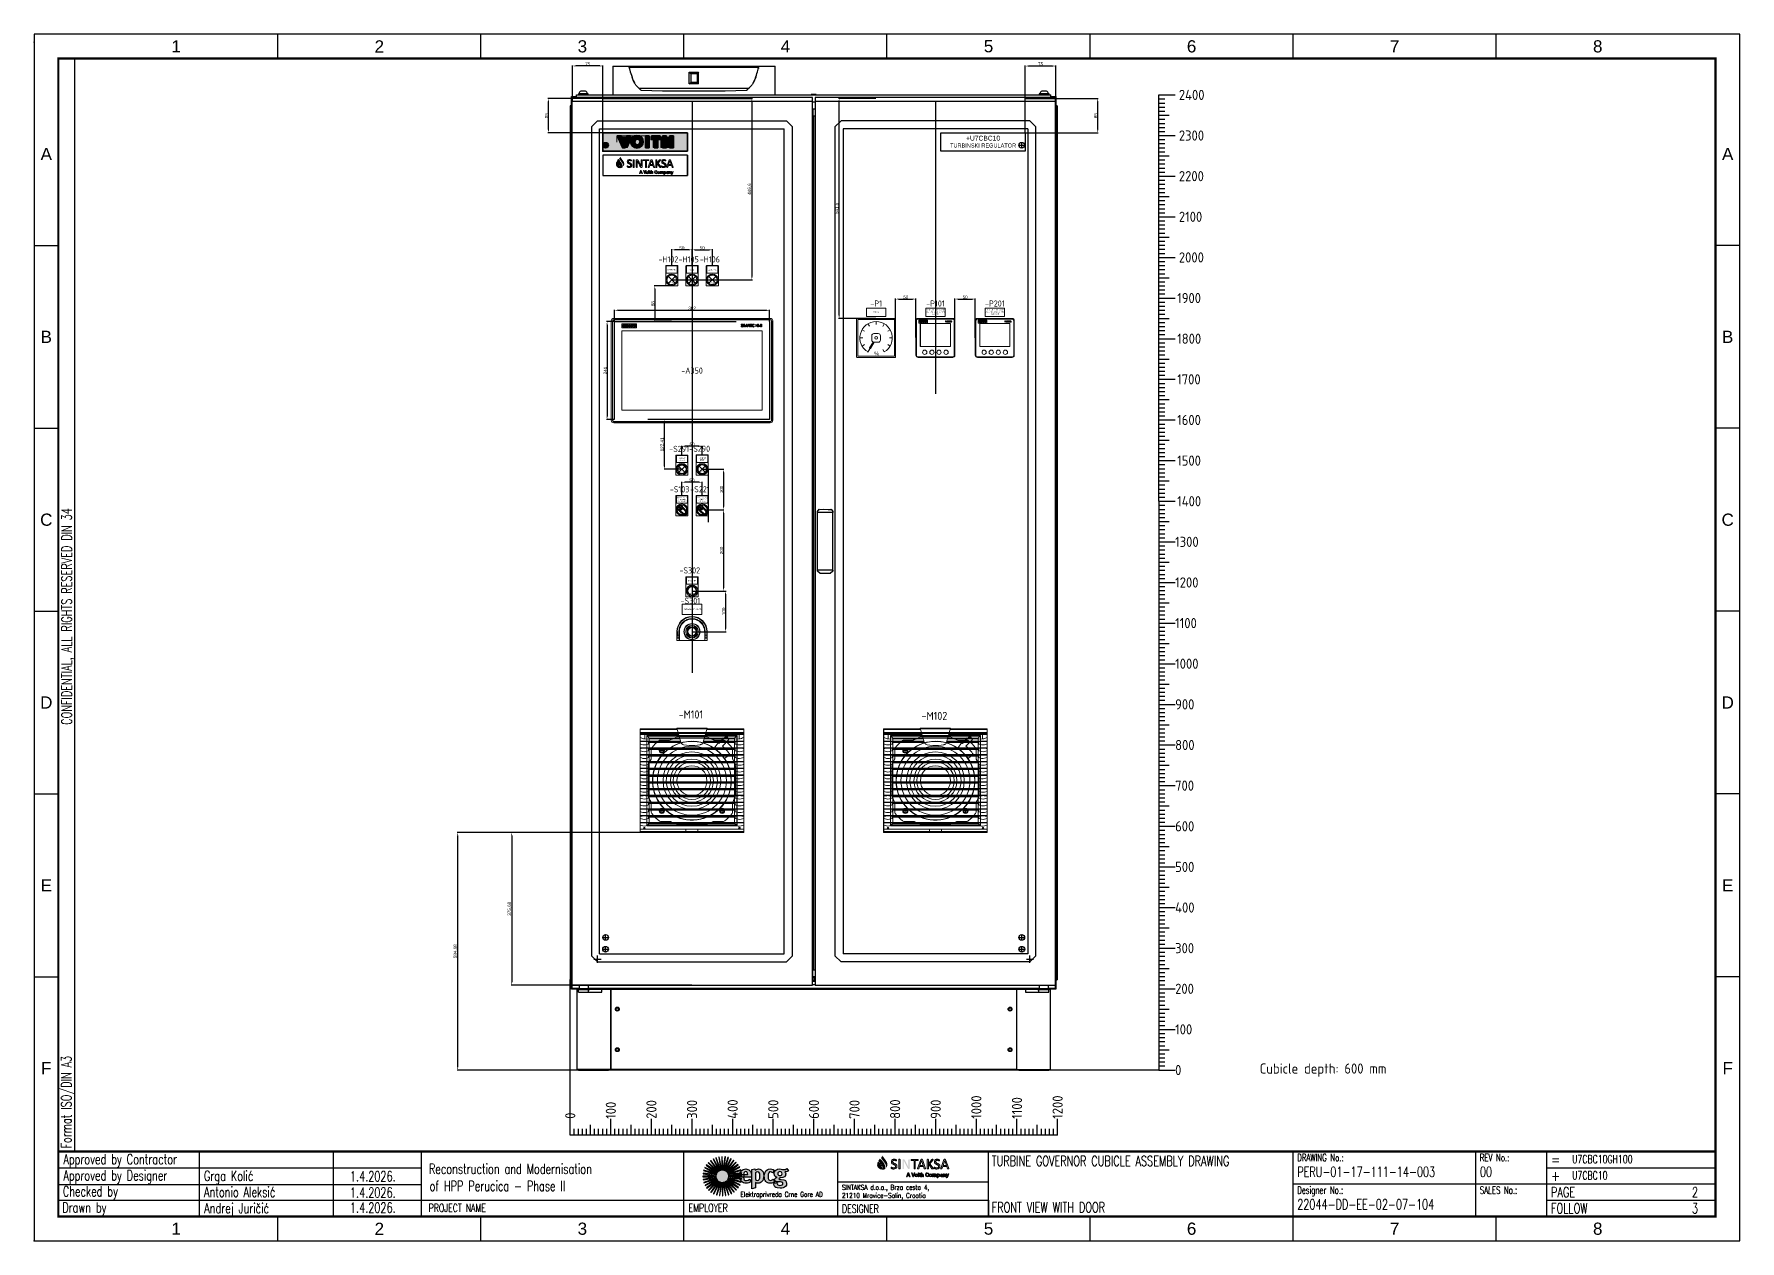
# Paper-space layout '2' of a CAD drawing. Header units: millimetres. Extents: x 34 to 454, y -132 to 165.
# The model-space entities are those that its viewports show. They can reach past a viewport. Long polylines and large blocks are cut down to what shows.
import ezdxf
from ezdxf.enums import TextEntityAlignment as Align

# ---------------------------------------------------------------- set-up
doc = ezdxf.new("R2010")
doc.units = ezdxf.units.MM
doc.linetypes.add('ACAD_ISO03W100', pattern=[30, 12, -18])
doc.linetypes.add('AUSGEZOGEN', pattern=[0])
doc.layers.add('! NO PLOT !', color=7, linetype='Continuous', true_color=0xff75dd, plot=False)
doc.layers.add('000-PI-Oprema', color=30, linetype='Continuous', lineweight=5)
doc.layers.add('SI-ORMAR-Ormar', color=2, linetype='Continuous', lineweight=20)
for name, color, linetype in [('000-PI-ORMAR', 2, 'Continuous'), ('000-PI_TEXT', 7, 'Continuous'), ('AUT_7', 7, 'Continuous'), ('AUT_TEXT', 7, 'Continuous'), ('CONT_2', 7, 'AUSGEZOGEN'), ('Layer 1', 7, 'Continuous')]:
    doc.layers.add(name, color=color, linetype=linetype)
doc.layers.add('KOTE', color=30, linetype='Continuous', plot=False)
doc.layers.add('Voith_Blau', color=7, linetype='AUSGEZOGEN', true_color=0x2b2c7c)
doc.layers.add('Voith_Grau', color=7, linetype='AUSGEZOGEN', true_color=0xa5a8a6)
doc.styles.add('PI0', font='isocpeur.ttf', dxfattribs={"width": 0.9})
doc.styles.add('ROMANS', font='ROMANS.SHX', dxfattribs={"oblique": 0.017453, "height": 1})
doc.styles.add('SEACAD_arial_ttf', font='arial.ttf')
doc.styles.get("Standard").update_dxf_attribs({"font": 'arial.ttf'})
doc.dimstyles.new('ISO-25-lb', dxfattribs={"dimtxt": 8, "dimasz": 8, "dimexe": 1.25, "dimexo": 0.625, "dimtad": 1, "dimtxsty": 'Standard', "dimcen": 5, "dimadec": 0, "dimazin": 0, "dimtfac": 1, "dimtmove": 0, "dimatfit": 3, "dimfxl": 1, "dimarcsym": 0})

psp = doc.layouts.new('2')

msp = doc.modelspace()

# ---------------------------------------------------------------- texts
at = {"layer": '! NO PLOT !', "char_height": 3, "width": 27.82747, "attachment_point": 5, "style": 'PI0'}
for s, insert in [('white', (42603.964, 46974.615)), ('{\\fISOCPEUR|b0|i0|c238|p34;yellow}', (42653.964, 46974.615)), ('{\\fISOCPEUR|b0|i0|c238|p34;red}', (42703.964, 46974.615)), ('{\\fISOCPEUR|b0|i0|c238|p34;green}', (42628.964, 46508.401)), ('{\\fISOCPEUR|b0|i0|c238|p34;red}', (42678.964, 46508.754)), ('{\\fISOCPEUR|b0|i0|c238|p34;white}', (42653.964, 46209.012))]:
    msp.add_mtext(s, dxfattribs=dict(at, insert=insert))
at = {"char_height": 15, "width": 16.78721, "attachment_point": 5, "style": 'PI0'}
for s, insert in [('-P{\\fISOCPEUR|b0|i0|c238|p34;1}', (43107.318, 46923.085)), ('-P101', (43253.384, 46923.085)), ('-P{\\fISOCPEUR|b0|i0|c238|p34;2}01', (43399.516, 46923.085)), ('-{\\fISOCPEUR|b0|i0|c238|p34;A350}', (42654.035, 46757.968))]:
    msp.add_mtext(s, dxfattribs=dict(at, insert=insert))
at = {"layer": '000-PI-Oprema'}
msp.add_text('%%%', height=9.5625, dxfattribs=at).set_placement((43108.432, 46799.958), align=Align.MIDDLE_CENTER)
at = {"layer": '000-PI_TEXT', "style": 'PI0', "width": 0.9}
for s, height, p in [('-H102', 15, (42595.677, 47031.688)), ('-H105', 15, (42645.669, 47031.688)), ('-H106', 15, (42697.797, 47031.688)), ('-S291', 15, (42622.186, 46565.374)), ('-S290', 15, (42672.794, 46565.728)), ('-S103', 15, (42623.392, 46465.792)), ('-S221', 15, (42673.392, 46465.792)), ('-S302', 15, (42648.392, 46266.186)), ('-S301', 15, (42649.915, 46191.287)), ('-M101', 20, (42651.158, 45911.539)), ('-M102', 20, (43250.785, 45908.112))]:
    msp.add_text(s, height=height, dxfattribs=at).set_placement(p, align=Align.MIDDLE)
at = {"layer": '000-PI_TEXT', "attachment_point": 5, "style": 'PI0'}
for s, insert, char_height, width in [('{\\fArial|b0|i0|c238|p34;SPREMAN}', (42603.964, 47006.268), 3, 24.5), ('{\\fArial|b0|i0|c238|p34;ALARM}', (42653.964, 47006.268), 2.5, 24.5), ('{\\fArial|b0|i0|c238|p34;BZ AKTIVNO}', (42703.964, 47006.268), 2.5, 24.5), ('{\\fArial|b0|i0|c238|p34;TURBINA\\PSTART}', (42628.964, 46540.054), 3, 24.5), ('{\\fArial|b0|i0|c238|p34;TURBINA\\PSTOP}', (42678.964, 46540.407), 3, 24.5), ('{\\fArial|b0|i0|c0|p34;UPRAVLJANJE\\P\\fArial|b0|i0|c238|p34;1-\\fArial|b0|i0|c0|p34;LOK\\fArial|b0|i0|c238|p34;ALNO\\P2-\\fArial|b0|i0|c0|p34;DALJINSKO}', (42628.964, 46440.722), 2.5, 48.53872), ('{\\fArial|b0|i0|c238|p34;MEHANIČKO KOČ.\\P1-OMOGUĆI\\P2-BLOKIRAJ}', (42678.964, 46440.722), 2.5, 48.53872), ('{\\fArial|b0|i0|c238|p34;RESET BZ}', (42653.964, 46240.666), 3, 24.5)]:
    msp.add_mtext(s, dxfattribs=dict(at, insert=insert, char_height=char_height, width=width))
at = {"layer": '000-PI_TEXT', "linetype": 'Continuous', "char_height": 3, "style": 'PI0'}
for s, insert, width, attachment_point in [('{\\fISOCPEUR|b0|i0|c238|p34;BRZINA}', (43107.248, 46902.434), 58.2158, 5), ('MJERENJE ELEKTRIČNIH\\PVELIČINA GENERATORA\\PGLAVNO', (43253.314, 46902.434), 58.2158, 5), ('MJERENJE ELEKTRIČNIH\\PVELIČINA GENERATORA\\PREZERVNO', (43399.445, 46902.434), 58.2158, 5), ('\\pi3.77486;{\\fArial|b0|i0|c238|p34;ZATVARANJE U NUŽDI}', (42629.964, 46170.307), 48, 4)]:
    msp.add_mtext(s, dxfattribs=dict(at, insert=insert, width=width, attachment_point=attachment_point))
at = {"layer": 'AUT_7', "linetype": 'Continuous', "width": 208, "attachment_point": 5, "line_spacing_factor": 0.75, "style": 'PI0'}
for s, insert, char_height in [('{\\fArial|b0|i0|c238|p34;\\C7;+U7CBC10}', (43370.589, 47329.968), 12), ('{\\fArial|b0|i0|c238|p34;\\C7;TURBINSKI REGULATOR}', (43370.589, 47311.968), 10)]:
    msp.add_mtext(s, dxfattribs=dict(at, insert=insert, char_height=char_height))
at = {"layer": 'AUT_TEXT', "style": 'PI0', "width": 0.9}
msp.add_text('Cubicle depth: 600 mm', height=25, dxfattribs=at).set_placement((44207.896, 45036.468), align=Align.MIDDLE)

# ---------------------------------------------------------------- blocks, each defined once
blk = doc.blocks.new('SE')
at = {"color": 7, "linetype": 'Continuous'}
for p, q in [((157.5, 130.65), (157.5, 102.45)), ((157.5, 102.45), (157.5, 74.25)), ((157.5, 74.25), (157.5, 63.73)), ((157.5, 63.73), (157.5, 63.23))]:
    blk.add_line(p, q, dxfattribs=at)
blk = doc.blocks.new('A3_Sintaksa_Voith_Sastavnica')
at = {"true_color": 0x0063af}
h = blk.add_hatch(color=144, dxfattribs=at)
h.dxf.hatch_style = 1
edge = h.paths.add_edge_path()
edge.add_spline(control_points=[(207.77, 18.41), (207.93, 18.03), (208.27, 17.69), (208.7, 17.61)], knot_values=[3, 3, 3, 3, 4, 4, 4, 4], degree=3, periodic=0)
edge.add_spline(control_points=[(208.7, 17.61), (208.76, 18.22), (208.43, 18.64), (208.24, 18.87)], knot_values=[4, 4, 4, 4, 5, 5, 5, 5], degree=3, periodic=0)
edge.add_spline(control_points=[(208.24, 18.87), (208.24, 18.87), (208.22, 18.9), (208.22, 18.9)], knot_values=[0.00001, 0.00001, 0.00001, 0.00001, 1, 1, 1, 1], degree=3, periodic=0)
edge.add_spline(control_points=[(208.22, 18.9), (208.13, 19.01), (208, 19.19), (207.85, 19.4)], knot_values=[1, 1, 1, 1, 2, 2, 2, 2], degree=3, periodic=0)
edge.add_spline(control_points=[(207.85, 19.4), (207.73, 19.15), (207.62, 18.75), (207.77, 18.41)], knot_values=[2, 2, 2, 2, 3, 3, 3, 3], degree=3, periodic=0)
h = blk.add_hatch(color=144, dxfattribs=at)
h.dxf.hatch_style = 1
h.paths.add_polyline_path([(209, 17.6, 0.11041), (209.46, 17.74), (209.48, 17.87, 0.13358), (209.38, 18.62, 0.053392), (209.19, 18.97, 0.017784), (209.08, 19.12), (209.03, 19.18, -0.011238), (208.78, 19.52, 0.000613), (208.33, 20.13, 0.06778), (208.32, 20.11, 0.001183), (208.02, 19.68, 0.047851), (208.03, 19.67, 0.000843), (208.21, 19.42, 0.00669), (208.41, 19.15, -0.006258), (208.65, 18.83, -0.045911), (208.86, 18.47, -0.129032)])
h = blk.add_hatch(color=144, dxfattribs=at)
h.dxf.hatch_style = 1
h.paths.add_polyline_path([(209.26, 20.45), (208.9, 20.95, 0.000164), (208.52, 20.4, 0.344446), (208.52, 20.4, 0.000109), (208.62, 20.26, 0.00627), (209.17, 19.5, 0.008709), (209.26, 19.38, -0.019573), (209.44, 19.15, -0.058884), (209.68, 18.7, -0.100777), (209.8, 18.02, 0.080562), (210.06, 18.43, 0.073707), (210.12, 18.67, 0.055392), (210.11, 18.91, 0.070345), (209.99, 19.34, 0.03122), (209.89, 19.53), (209.86, 19.58, 0.001687)])
at = {"true_color": 0x777777}
h = blk.add_hatch(color=8, dxfattribs=at)
h.dxf.hatch_style = 1
h.paths.add_polyline_path([(213.83, 17.76, 0.13418), (213.84, 17.74, 0.136422), (213.87, 17.72, 0.054364), (213.94, 17.71, 0.021628), (214.03, 17.71, 0.054775), (214.11, 17.72, 0.055694), (214.12, 17.73, 0.143419), (214.14, 17.75, 0.127916), (214.14, 17.76, 0.000025), (214.14, 19.22, 0.005209), (214.14, 19.64), (214.14, 19.72, 0.010292), (214.3, 19.4, 0.002347), (214.85, 18.37, 0.006689), (215.1, 17.89, 0.031209), (215.15, 17.82, 0.039962), (215.2, 17.77, 0.110058), (215.27, 17.72, 0.061201), (215.36, 17.71, 0.001293), (215.47, 17.71, 0.062421), (215.51, 17.72, 0.223171), (215.59, 17.79, 0.093449), (215.6, 17.84, 0.000419), (215.6, 20.01, 0.203939), (215.59, 20.04, 0.089742), (215.55, 20.06, 0.038925), (215.51, 20.07, 0.037271), (215.38, 20.06, 0.047017), (215.34, 20.06, 0.067602), (215.31, 20.04, 0.25966), (215.29, 20.01, 0.000016), (215.29, 18.69, 0.00401), (215.3, 18.14, 0.007594), (214.99, 18.73, -0.00043), (214.38, 19.88, 0.023443), (214.33, 19.96, 0.038825), (214.3, 20, 0.148899), (214.2, 20.05, 0.045671), (214.13, 20.06, 0.001278), (213.96, 20.06, 0.162311), (213.87, 20.03, 0.13571), (213.84, 19.99, 0.079818), (213.83, 19.93, 0.000419)])
edge = h.paths.add_edge_path()
edge.add_spline(control_points=[(213.21, 18.89), (213.21, 19.45), (213.21, 20.01), (213.21, 20.01), (213.21, 20.02), (213.21, 20.03), (213.2, 20.04)], knot_values=[16, 16, 16, 16, 16.5, 16.5, 16.5, 17.5, 17.5, 17.5, 17.5], degree=3, periodic=0)
edge.add_spline(control_points=[(213.2, 20.04), (213.2, 20.05), (213.19, 20.05), (213.18, 20.06)], knot_values=[15, 15, 15, 15, 16, 16, 16, 16], degree=3, periodic=0)
edge.add_spline(control_points=[(213.18, 20.06), (213.16, 20.06), (213.15, 20.06), (213.13, 20.07)], knot_values=[14, 14, 14, 14, 15, 15, 15, 15], degree=3, periodic=0)
edge.add_spline(control_points=[(213.13, 20.07), (213.11, 20.07), (213.08, 20.07), (213.05, 20.07)], knot_values=[13, 13, 13, 13, 14, 14, 14, 14], degree=3, periodic=0)
edge.add_spline(control_points=[(213.05, 20.07), (213.03, 20.07), (213, 20.07), (212.98, 20.07)], knot_values=[12, 12, 12, 12, 13, 13, 13, 13], degree=3, periodic=0)
edge.add_spline(control_points=[(212.98, 20.07), (212.96, 20.06), (212.95, 20.06), (212.93, 20.06)], knot_values=[11, 11, 11, 11, 12, 12, 12, 12], degree=3, periodic=0)
edge.add_spline(control_points=[(212.93, 20.06), (212.92, 20.05), (212.91, 20.05), (212.9, 20.04)], knot_values=[10, 10, 10, 10, 11, 11, 11, 11], degree=3, periodic=0)
edge.add_spline(control_points=[(212.9, 20.04), (212.9, 20.03), (212.9, 20.02), (212.9, 20.01)], knot_values=[9, 9, 9, 9, 10, 10, 10, 10], degree=3, periodic=0)
edge.add_spline(control_points=[(212.9, 20.01), (212.9, 20.01), (212.9, 17.76), (212.9, 17.76), (212.9, 17.76), (212.9, 17.75), (212.9, 17.74)], knot_values=[7, 7, 7, 7, 8, 8, 8, 9, 9, 9, 9], degree=3, periodic=0)
edge.add_spline(control_points=[(212.9, 17.74), (212.91, 17.73), (212.92, 17.73), (212.93, 17.72)], knot_values=[6, 6, 6, 6, 7, 7, 7, 7], degree=3, periodic=0)
edge.add_spline(control_points=[(212.93, 17.72), (212.94, 17.72), (212.96, 17.71), (212.98, 17.71)], knot_values=[5, 5, 5, 5, 6, 6, 6, 6], degree=3, periodic=0)
edge.add_spline(control_points=[(212.98, 17.71), (213, 17.71), (213.02, 17.71), (213.05, 17.71)], knot_values=[4, 4, 4, 4, 5, 5, 5, 5], degree=3, periodic=0)
edge.add_spline(control_points=[(213.05, 17.71), (213.08, 17.71), (213.11, 17.71), (213.13, 17.71)], knot_values=[3, 3, 3, 3, 4, 4, 4, 4], degree=3, periodic=0)
edge.add_spline(control_points=[(213.13, 17.71), (213.15, 17.71), (213.16, 17.72), (213.18, 17.72)], knot_values=[2, 2, 2, 2, 3, 3, 3, 3], degree=3, periodic=0)
edge.add_spline(control_points=[(213.18, 17.72), (213.19, 17.73), (213.2, 17.73), (213.2, 17.74)], knot_values=[1, 1, 1, 1, 2, 2, 2, 2], degree=3, periodic=0)
edge.add_spline(control_points=[(213.2, 17.74), (213.21, 17.75), (213.21, 17.76), (213.21, 17.76)], knot_values=[0, 0, 0, 0, 1, 1, 1, 1], degree=3, periodic=0)
edge.add_spline(control_points=[(213.21, 17.76), (213.21, 17.76), (213.21, 18.33), (213.21, 18.89)], knot_values=[17.5, 17.5, 17.5, 17.5, 18, 18, 18, 18], degree=3, periodic=0)
edge = h.paths.add_edge_path()
edge.add_spline(control_points=[(212.1, 19.75), (212.14, 19.73), (212.18, 19.71), (212.21, 19.7)], knot_values=[47, 47, 47, 47, 48, 48, 48, 48], degree=3, periodic=0)
edge.add_spline(control_points=[(212.21, 19.7), (212.24, 19.68), (212.26, 19.67), (212.27, 19.67)], knot_values=[46, 46, 46, 46, 47, 47, 47, 47], degree=3, periodic=0)
edge.add_spline(control_points=[(212.27, 19.67), (212.28, 19.67), (212.29, 19.67), (212.29, 19.68)], knot_values=[45, 45, 45, 45, 46, 46, 46, 46], degree=3, periodic=0)
edge.add_spline(control_points=[(212.29, 19.68), (212.3, 19.68), (212.3, 19.69), (212.31, 19.7)], knot_values=[44, 44, 44, 44, 45, 45, 45, 45], degree=3, periodic=0)
edge.add_spline(control_points=[(212.31, 19.7), (212.31, 19.72), (212.31, 19.73), (212.32, 19.75)], knot_values=[43, 43, 43, 43, 44, 44, 44, 44], degree=3, periodic=0)
edge.add_spline(control_points=[(212.32, 19.75), (212.32, 19.76), (212.32, 19.78), (212.32, 19.8)], knot_values=[42, 42, 42, 42, 43, 43, 43, 43], degree=3, periodic=0)
edge.add_spline(control_points=[(212.32, 19.8), (212.32, 19.83), (212.32, 19.85), (212.32, 19.86)], knot_values=[41, 41, 41, 41, 42, 42, 42, 42], degree=3, periodic=0)
edge.add_spline(control_points=[(212.32, 19.86), (212.32, 19.87), (212.31, 19.89), (212.31, 19.9)], knot_values=[40, 40, 40, 40, 41, 41, 41, 41], degree=3, periodic=0)
edge.add_spline(control_points=[(212.31, 19.9), (212.31, 19.91), (212.31, 19.92), (212.3, 19.92)], knot_values=[39, 39, 39, 39, 40, 40, 40, 40], degree=3, periodic=0)
edge.add_spline(control_points=[(212.3, 19.92), (212.3, 19.93), (212.29, 19.94), (212.28, 19.95)], knot_values=[38, 38, 38, 38, 39, 39, 39, 39], degree=3, periodic=0)
edge.add_spline(control_points=[(212.28, 19.95), (212.27, 19.96), (212.25, 19.98), (212.21, 20)], knot_values=[37, 37, 37, 37, 38, 38, 38, 38], degree=3, periodic=0)
edge.add_spline(control_points=[(212.21, 20), (212.17, 20.01), (212.13, 20.03), (212.08, 20.05)], knot_values=[36, 36, 36, 36, 37, 37, 37, 37], degree=3, periodic=0)
edge.add_spline(control_points=[(212.08, 20.05), (212.04, 20.06), (211.99, 20.07), (211.94, 20.08)], knot_values=[35, 35, 35, 35, 36, 36, 36, 36], degree=3, periodic=0)
edge.add_spline(control_points=[(211.94, 20.08), (211.88, 20.09), (211.83, 20.1), (211.78, 20.1)], knot_values=[34, 34, 34, 34, 35, 35, 35, 35], degree=3, periodic=0)
edge.add_spline(control_points=[(211.78, 20.1), (211.68, 20.1), (211.58, 20.08), (211.5, 20.06)], knot_values=[33, 33, 33, 33, 34, 34, 34, 34], degree=3, periodic=0)
edge.add_spline(control_points=[(211.5, 20.06), (211.41, 20.03), (211.33, 19.99), (211.27, 19.94)], knot_values=[32, 32, 32, 32, 33, 33, 33, 33], degree=3, periodic=0)
edge.add_spline(control_points=[(211.27, 19.94), (211.21, 19.88), (211.16, 19.82), (211.12, 19.74)], knot_values=[31, 31, 31, 31, 32, 32, 32, 32], degree=3, periodic=0)
edge.add_spline(control_points=[(211.12, 19.74), (211.09, 19.67), (211.07, 19.58), (211.07, 19.48)], knot_values=[30, 30, 30, 30, 31, 31, 31, 31], degree=3, periodic=0)
edge.add_spline(control_points=[(211.07, 19.48), (211.07, 19.39), (211.08, 19.31), (211.11, 19.24)], knot_values=[29, 29, 29, 29, 30, 30, 30, 30], degree=3, periodic=0)
edge.add_spline(control_points=[(211.11, 19.24), (211.14, 19.17), (211.18, 19.11), (211.23, 19.06)], knot_values=[28, 28, 28, 28, 29, 29, 29, 29], degree=3, periodic=0)
edge.add_spline(control_points=[(211.23, 19.06), (211.28, 19.01), (211.34, 18.96), (211.4, 18.93)], knot_values=[27, 27, 27, 27, 28, 28, 28, 28], degree=3, periodic=0)
edge.add_spline(control_points=[(211.4, 18.93), (211.47, 18.89), (211.53, 18.85), (211.6, 18.82)], knot_values=[26, 26, 26, 26, 27, 27, 27, 27], degree=3, periodic=0)
edge.add_spline(control_points=[(211.6, 18.82), (211.66, 18.79), (211.73, 18.76), (211.79, 18.73)], knot_values=[25, 25, 25, 25, 26, 26, 26, 26], degree=3, periodic=0)
edge.add_spline(control_points=[(211.79, 18.73), (211.85, 18.7), (211.91, 18.67), (211.96, 18.64)], knot_values=[24, 24, 24, 24, 25, 25, 25, 25], degree=3, periodic=0)
edge.add_spline(control_points=[(211.96, 18.64), (212.01, 18.6), (212.05, 18.56), (212.08, 18.51)], knot_values=[23, 23, 23, 23, 24, 24, 24, 24], degree=3, periodic=0)
edge.add_spline(control_points=[(212.08, 18.51), (212.11, 18.46), (212.13, 18.41), (212.13, 18.34)], knot_values=[22, 22, 22, 22, 23, 23, 23, 23], degree=3, periodic=0)
edge.add_spline(control_points=[(212.13, 18.34), (212.13, 18.28), (212.11, 18.22), (212.09, 18.18)], knot_values=[21, 21, 21, 21, 22, 22, 22, 22], degree=3, periodic=0)
edge.add_spline(control_points=[(212.09, 18.18), (212.07, 18.13), (212.04, 18.09), (212, 18.05)], knot_values=[20, 20, 20, 20, 21, 21, 21, 21], degree=3, periodic=0)
edge.add_spline(control_points=[(212, 18.05), (211.96, 18.02), (211.91, 17.99), (211.85, 17.98)], knot_values=[19, 19, 19, 19, 20, 20, 20, 20], degree=3, periodic=0)
edge.add_spline(control_points=[(211.85, 17.98), (211.8, 17.96), (211.74, 17.95), (211.67, 17.95)], knot_values=[18, 18, 18, 18, 19, 19, 19, 19], degree=3, periodic=0)
edge.add_spline(control_points=[(211.67, 17.95), (211.58, 17.95), (211.5, 17.96), (211.43, 17.98)], knot_values=[17, 17, 17, 17, 18, 18, 18, 18], degree=3, periodic=0)
edge.add_spline(control_points=[(211.43, 17.98), (211.36, 18), (211.31, 18.02), (211.26, 18.05)], knot_values=[16, 16, 16, 16, 17, 17, 17, 17], degree=3, periodic=0)
edge.add_spline(control_points=[(211.26, 18.05), (211.21, 18.07), (211.17, 18.1), (211.14, 18.12)], knot_values=[15, 15, 15, 15, 16, 16, 16, 16], degree=3, periodic=0)
edge.add_spline(control_points=[(211.14, 18.12), (211.11, 18.14), (211.08, 18.15), (211.07, 18.15)], knot_values=[14, 14, 14, 14, 15, 15, 15, 15], degree=3, periodic=0)
edge.add_spline(control_points=[(211.07, 18.15), (211.06, 18.15), (211.05, 18.15), (211.04, 18.14)], knot_values=[13, 13, 13, 13, 14, 14, 14, 14], degree=3, periodic=0)
edge.add_spline(control_points=[(211.04, 18.14), (211.04, 18.14), (211.03, 18.13), (211.02, 18.12)], knot_values=[12, 12, 12, 12, 13, 13, 13, 13], degree=3, periodic=0)
edge.add_spline(control_points=[(211.02, 18.12), (211.02, 18.11), (211.02, 18.09), (211.01, 18.08)], knot_values=[11, 11, 11, 11, 12, 12, 12, 12], degree=3, periodic=0)
edge.add_spline(control_points=[(211.01, 18.08), (211.01, 18.06), (211.01, 18.04), (211.01, 18.01)], knot_values=[10, 10, 10, 10, 11, 11, 11, 11], degree=3, periodic=0)
edge.add_spline(control_points=[(211.01, 18.01), (211.01, 17.97), (211.01, 17.94), (211.02, 17.92)], knot_values=[9, 9, 9, 9, 10, 10, 10, 10], degree=3, periodic=0)
edge.add_spline(control_points=[(211.02, 17.92), (211.03, 17.9), (211.04, 17.88), (211.05, 17.86)], knot_values=[8, 8, 8, 8, 9, 9, 9, 9], degree=3, periodic=0)
edge.add_spline(control_points=[(211.05, 17.86), (211.06, 17.85), (211.09, 17.83), (211.12, 17.81)], knot_values=[7, 7, 7, 7, 8, 8, 8, 8], degree=3, periodic=0)
edge.add_spline(control_points=[(211.12, 17.81), (211.16, 17.79), (211.2, 17.77), (211.26, 17.75)], knot_values=[6, 6, 6, 6, 7, 7, 7, 7], degree=3, periodic=0)
edge.add_spline(control_points=[(211.26, 17.75), (211.31, 17.73), (211.37, 17.72), (211.44, 17.7)], knot_values=[5, 5, 5, 5, 6, 6, 6, 6], degree=3, periodic=0)
edge.add_spline(control_points=[(211.44, 17.7), (211.5, 17.69), (211.58, 17.68), (211.65, 17.68)], knot_values=[4, 4, 4, 4, 5, 5, 5, 5], degree=3, periodic=0)
edge.add_spline(control_points=[(211.65, 17.68), (211.77, 17.68), (211.87, 17.7), (211.97, 17.73)], knot_values=[3, 3, 3, 3, 4, 4, 4, 4], degree=3, periodic=0)
edge.add_spline(control_points=[(211.97, 17.73), (212.07, 17.76), (212.15, 17.8), (212.22, 17.86)], knot_values=[2, 2, 2, 2, 3, 3, 3, 3], degree=3, periodic=0)
edge.add_spline(control_points=[(212.22, 17.86), (212.29, 17.92), (212.35, 18), (212.39, 18.08)], knot_values=[1, 1, 1, 1, 2, 2, 2, 2], degree=3, periodic=0)
edge.add_spline(control_points=[(212.39, 18.08), (212.43, 18.17), (212.45, 18.27), (212.45, 18.38)], knot_values=[0, 0, 0, 0, 1, 1, 1, 1], degree=3, periodic=0)
edge.add_spline(control_points=[(212.45, 18.38), (212.45, 18.47), (212.44, 18.55), (212.41, 18.62)], knot_values=[61, 61, 61, 61, 62, 62, 62, 62], degree=3, periodic=0)
edge.add_spline(control_points=[(212.41, 18.62), (212.37, 18.69), (212.33, 18.74), (212.28, 18.79)], knot_values=[60, 60, 60, 60, 61, 61, 61, 61], degree=3, periodic=0)
edge.add_spline(control_points=[(212.28, 18.79), (212.23, 18.84), (212.18, 18.89), (212.11, 18.93)], knot_values=[59, 59, 59, 59, 60, 60, 60, 60], degree=3, periodic=0)
edge.add_spline(control_points=[(212.11, 18.93), (212.05, 18.96), (211.98, 19), (211.92, 19.03)], knot_values=[58, 58, 58, 58, 59, 59, 59, 59], degree=3, periodic=0)
edge.add_spline(control_points=[(211.92, 19.03), (211.85, 19.06), (211.79, 19.09), (211.72, 19.12)], knot_values=[57, 57, 57, 57, 58, 58, 58, 58], degree=3, periodic=0)
edge.add_spline(control_points=[(211.72, 19.12), (211.66, 19.15), (211.6, 19.18), (211.55, 19.22)], knot_values=[56, 56, 56, 56, 57, 57, 57, 57], degree=3, periodic=0)
edge.add_spline(control_points=[(211.55, 19.22), (211.5, 19.25), (211.46, 19.3), (211.43, 19.34)], knot_values=[55, 55, 55, 55, 56, 56, 56, 56], degree=3, periodic=0)
edge.add_spline(control_points=[(211.43, 19.34), (211.4, 19.39), (211.38, 19.45), (211.38, 19.51)], knot_values=[54, 54, 54, 54, 55, 55, 55, 55], degree=3, periodic=0)
edge.add_spline(control_points=[(211.38, 19.51), (211.38, 19.56), (211.39, 19.6), (211.41, 19.64)], knot_values=[53, 53, 53, 53, 54, 54, 54, 54], degree=3, periodic=0)
edge.add_spline(control_points=[(211.41, 19.64), (211.42, 19.68), (211.45, 19.71), (211.48, 19.74)], knot_values=[52, 52, 52, 52, 53, 53, 53, 53], degree=3, periodic=0)
edge.add_spline(control_points=[(211.48, 19.74), (211.51, 19.77), (211.55, 19.79), (211.6, 19.81)], knot_values=[51, 51, 51, 51, 52, 52, 52, 52], degree=3, periodic=0)
edge.add_spline(control_points=[(211.6, 19.81), (211.65, 19.83), (211.7, 19.84), (211.77, 19.84)], knot_values=[50, 50, 50, 50, 51, 51, 51, 51], degree=3, periodic=0)
edge.add_spline(control_points=[(211.77, 19.84), (211.84, 19.84), (211.9, 19.83), (211.96, 19.81)], knot_values=[49, 49, 49, 49, 50, 50, 50, 50], degree=3, periodic=0)
edge.add_spline(control_points=[(211.96, 19.81), (212.01, 19.79), (212.06, 19.77), (212.1, 19.75)], knot_values=[48, 48, 48, 48, 49, 49, 49, 49], degree=3, periodic=0)
edge = h.paths.add_edge_path()
edge.add_spline(control_points=[(220.93, 19.44), (221.12, 19.67), (221.32, 19.9), (221.32, 19.9), (221.34, 19.93), (221.35, 19.95), (221.36, 19.97)], knot_values=[37, 37, 37, 37, 37.5, 37.5, 37.5, 38.5, 38.5, 38.5, 38.5], degree=3, periodic=0)
edge.add_spline(control_points=[(221.36, 19.97), (221.37, 19.98), (221.37, 20), (221.37, 20.01)], knot_values=[36, 36, 36, 36, 37, 37, 37, 37], degree=3, periodic=0)
edge.add_spline(control_points=[(221.37, 20.01), (221.37, 20.02), (221.37, 20.03), (221.37, 20.04)], knot_values=[35, 35, 35, 35, 36, 36, 36, 36], degree=3, periodic=0)
edge.add_spline(control_points=[(221.37, 20.04), (221.36, 20.05), (221.35, 20.05), (221.34, 20.06)], knot_values=[34, 34, 34, 34, 35, 35, 35, 35], degree=3, periodic=0)
edge.add_spline(control_points=[(221.34, 20.06), (221.33, 20.06), (221.32, 20.06), (221.3, 20.07)], knot_values=[33, 33, 33, 33, 34, 34, 34, 34], degree=3, periodic=0)
edge.add_spline(control_points=[(221.3, 20.07), (221.28, 20.07), (221.25, 20.07), (221.22, 20.07)], knot_values=[32, 32, 32, 32, 33, 33, 33, 33], degree=3, periodic=0)
edge.add_spline(control_points=[(221.22, 20.07), (221.19, 20.07), (221.16, 20.07), (221.14, 20.07)], knot_values=[31, 31, 31, 31, 32, 32, 32, 32], degree=3, periodic=0)
edge.add_spline(control_points=[(221.14, 20.07), (221.12, 20.07), (221.11, 20.06), (221.09, 20.06)], knot_values=[30, 30, 30, 30, 31, 31, 31, 31], degree=3, periodic=0)
edge.add_spline(control_points=[(221.09, 20.06), (221.08, 20.05), (221.07, 20.05), (221.06, 20.04)], knot_values=[29, 29, 29, 29, 30, 30, 30, 30], degree=3, periodic=0)
edge.add_spline(control_points=[(221.06, 20.04), (221.05, 20.03), (221.04, 20.03), (221.03, 20.01)], knot_values=[28, 28, 28, 28, 29, 29, 29, 29], degree=3, periodic=0)
edge.add_spline(control_points=[(221.03, 20.01), (221.03, 20.01), (220.2, 18.97), (220.2, 18.97), (220.2, 18.97), (220.2, 19.23), (220.2, 19.49)], knot_values=[26.5, 26.5, 26.5, 26.5, 27.5, 27.5, 27.5, 28, 28, 28, 28], degree=3, periodic=0)
edge.add_spline(control_points=[(220.2, 19.49), (220.2, 19.75), (220.2, 20.01), (220.2, 20.01), (220.2, 20.02), (220.2, 20.03), (220.19, 20.04)], knot_values=[25, 25, 25, 25, 25.5, 25.5, 25.5, 26.5, 26.5, 26.5, 26.5], degree=3, periodic=0)
edge.add_spline(control_points=[(220.19, 20.04), (220.19, 20.05), (220.18, 20.05), (220.17, 20.06)], knot_values=[24, 24, 24, 24, 25, 25, 25, 25], degree=3, periodic=0)
edge.add_spline(control_points=[(220.17, 20.06), (220.16, 20.06), (220.14, 20.06), (220.12, 20.07)], knot_values=[23, 23, 23, 23, 24, 24, 24, 24], degree=3, periodic=0)
edge.add_spline(control_points=[(220.12, 20.07), (220.1, 20.07), (220.08, 20.07), (220.05, 20.07)], knot_values=[22, 22, 22, 22, 23, 23, 23, 23], degree=3, periodic=0)
edge.add_spline(control_points=[(220.05, 20.07), (220.02, 20.07), (219.99, 20.07), (219.97, 20.07)], knot_values=[21, 21, 21, 21, 22, 22, 22, 22], degree=3, periodic=0)
edge.add_spline(control_points=[(219.97, 20.07), (219.95, 20.06), (219.93, 20.06), (219.92, 20.06)], knot_values=[20, 20, 20, 20, 21, 21, 21, 21], degree=3, periodic=0)
edge.add_spline(control_points=[(219.92, 20.06), (219.91, 20.05), (219.9, 20.05), (219.9, 20.04)], knot_values=[19, 19, 19, 19, 20, 20, 20, 20], degree=3, periodic=0)
edge.add_spline(control_points=[(219.9, 20.04), (219.89, 20.03), (219.89, 20.02), (219.89, 20.01)], knot_values=[18, 18, 18, 18, 19, 19, 19, 19], degree=3, periodic=0)
edge.add_spline(control_points=[(219.89, 20.01), (219.89, 20.01), (219.89, 17.76), (219.89, 17.76), (219.89, 17.76), (219.89, 17.75), (219.9, 17.74)], knot_values=[16, 16, 16, 16, 17, 17, 17, 18, 18, 18, 18], degree=3, periodic=0)
edge.add_spline(control_points=[(219.9, 17.74), (219.9, 17.73), (219.91, 17.73), (219.92, 17.72)], knot_values=[15, 15, 15, 15, 16, 16, 16, 16], degree=3, periodic=0)
edge.add_spline(control_points=[(219.92, 17.72), (219.93, 17.72), (219.95, 17.71), (219.97, 17.71)], knot_values=[14, 14, 14, 14, 15, 15, 15, 15], degree=3, periodic=0)
edge.add_spline(control_points=[(219.97, 17.71), (219.99, 17.71), (220.02, 17.71), (220.05, 17.71)], knot_values=[13, 13, 13, 13, 14, 14, 14, 14], degree=3, periodic=0)
edge.add_spline(control_points=[(220.05, 17.71), (220.08, 17.71), (220.1, 17.71), (220.12, 17.71)], knot_values=[12, 12, 12, 12, 13, 13, 13, 13], degree=3, periodic=0)
edge.add_spline(control_points=[(220.12, 17.71), (220.14, 17.71), (220.16, 17.72), (220.17, 17.72)], knot_values=[11, 11, 11, 11, 12, 12, 12, 12], degree=3, periodic=0)
edge.add_spline(control_points=[(220.17, 17.72), (220.18, 17.73), (220.19, 17.73), (220.19, 17.74)], knot_values=[10, 10, 10, 10, 11, 11, 11, 11], degree=3, periodic=0)
edge.add_spline(control_points=[(220.19, 17.74), (220.2, 17.75), (220.2, 17.76), (220.2, 17.76)], knot_values=[9, 9, 9, 9, 10, 10, 10, 10], degree=3, periodic=0)
edge.add_spline(control_points=[(220.2, 17.76), (220.2, 17.76), (220.2, 18.94), (220.2, 18.94), (220.2, 18.94), (220.42, 18.64), (220.63, 18.35)], knot_values=[7.5, 7.5, 7.5, 7.5, 8.5, 8.5, 8.5, 9, 9, 9, 9], degree=3, periodic=0)
edge.add_spline(control_points=[(220.63, 18.35), (220.85, 18.06), (221.06, 17.76), (221.06, 17.76), (221.07, 17.75), (221.08, 17.74), (221.1, 17.73)], knot_values=[6, 6, 6, 6, 6.5, 6.5, 6.5, 7.5, 7.5, 7.5, 7.5], degree=3, periodic=0)
edge.add_spline(control_points=[(221.1, 17.73), (221.11, 17.72), (221.13, 17.72), (221.16, 17.71)], knot_values=[5, 5, 5, 5, 6, 6, 6, 6], degree=3, periodic=0)
edge.add_spline(control_points=[(221.16, 17.71), (221.18, 17.71), (221.22, 17.71), (221.26, 17.71)], knot_values=[4, 4, 4, 4, 5, 5, 5, 5], degree=3, periodic=0)
edge.add_spline(control_points=[(221.26, 17.71), (221.29, 17.71), (221.32, 17.71), (221.34, 17.71)], knot_values=[3, 3, 3, 3, 4, 4, 4, 4], degree=3, periodic=0)
edge.add_spline(control_points=[(221.34, 17.71), (221.36, 17.71), (221.38, 17.72), (221.39, 17.72)], knot_values=[2, 2, 2, 2, 3, 3, 3, 3], degree=3, periodic=0)
edge.add_spline(control_points=[(221.39, 17.72), (221.4, 17.73), (221.41, 17.73), (221.41, 17.74)], knot_values=[1, 1, 1, 1, 2, 2, 2, 2], degree=3, periodic=0)
edge.add_spline(control_points=[(221.41, 17.74), (221.42, 17.75), (221.42, 17.76), (221.42, 17.77)], knot_values=[0, 0, 0, 0, 1, 1, 1, 1], degree=3, periodic=0)
edge.add_spline(control_points=[(221.42, 17.77), (221.42, 17.78), (221.42, 17.79), (221.41, 17.8)], knot_values=[41, 41, 41, 41, 42, 42, 42, 42], degree=3, periodic=0)
edge.add_spline(control_points=[(221.41, 17.8), (221.41, 17.81), (221.4, 17.83), (221.38, 17.86)], knot_values=[40, 40, 40, 40, 41, 41, 41, 41], degree=3, periodic=0)
edge.add_spline(control_points=[(221.38, 17.86), (221.38, 17.86), (220.54, 18.97), (220.54, 18.97), (220.54, 18.97), (220.73, 19.21), (220.93, 19.44)], knot_values=[38.5, 38.5, 38.5, 38.5, 39.5, 39.5, 39.5, 40, 40, 40, 40], degree=3, periodic=0)
edge = h.paths.add_edge_path()
edge.add_spline(control_points=[(222.09, 20.06), (222, 20.03), (221.93, 19.99), (221.86, 19.94)], knot_values=[32, 32, 32, 32, 33, 33, 33, 33], degree=3, periodic=0)
edge.add_spline(control_points=[(221.86, 19.94), (221.8, 19.88), (221.75, 19.82), (221.71, 19.74)], knot_values=[31, 31, 31, 31, 32, 32, 32, 32], degree=3, periodic=0)
edge.add_spline(control_points=[(221.71, 19.74), (221.68, 19.67), (221.66, 19.58), (221.66, 19.48)], knot_values=[30, 30, 30, 30, 31, 31, 31, 31], degree=3, periodic=0)
edge.add_spline(control_points=[(221.66, 19.48), (221.66, 19.39), (221.68, 19.31), (221.71, 19.24)], knot_values=[29, 29, 29, 29, 30, 30, 30, 30], degree=3, periodic=0)
edge.add_spline(control_points=[(221.71, 19.24), (221.74, 19.17), (221.78, 19.11), (221.83, 19.06)], knot_values=[28, 28, 28, 28, 29, 29, 29, 29], degree=3, periodic=0)
edge.add_spline(control_points=[(221.83, 19.06), (221.88, 19.01), (221.93, 18.96), (222, 18.93)], knot_values=[27, 27, 27, 27, 28, 28, 28, 28], degree=3, periodic=0)
edge.add_spline(control_points=[(222, 18.93), (222.06, 18.89), (222.12, 18.85), (222.19, 18.82)], knot_values=[26, 26, 26, 26, 27, 27, 27, 27], degree=3, periodic=0)
edge.add_spline(control_points=[(222.19, 18.82), (222.26, 18.79), (222.32, 18.76), (222.38, 18.73)], knot_values=[25, 25, 25, 25, 26, 26, 26, 26], degree=3, periodic=0)
edge.add_spline(control_points=[(222.38, 18.73), (222.45, 18.7), (222.5, 18.67), (222.55, 18.64)], knot_values=[24, 24, 24, 24, 25, 25, 25, 25], degree=3, periodic=0)
edge.add_spline(control_points=[(222.55, 18.64), (222.6, 18.6), (222.64, 18.56), (222.67, 18.51)], knot_values=[23, 23, 23, 23, 24, 24, 24, 24], degree=3, periodic=0)
edge.add_spline(control_points=[(222.67, 18.51), (222.7, 18.46), (222.72, 18.41), (222.72, 18.34)], knot_values=[22, 22, 22, 22, 23, 23, 23, 23], degree=3, periodic=0)
edge.add_spline(control_points=[(222.72, 18.34), (222.72, 18.28), (222.71, 18.22), (222.69, 18.18)], knot_values=[21, 21, 21, 21, 22, 22, 22, 22], degree=3, periodic=0)
edge.add_spline(control_points=[(222.69, 18.18), (222.66, 18.13), (222.63, 18.09), (222.59, 18.05)], knot_values=[20, 20, 20, 20, 21, 21, 21, 21], degree=3, periodic=0)
edge.add_spline(control_points=[(222.59, 18.05), (222.55, 18.02), (222.5, 17.99), (222.45, 17.98)], knot_values=[19, 19, 19, 19, 20, 20, 20, 20], degree=3, periodic=0)
edge.add_spline(control_points=[(222.45, 17.98), (222.39, 17.96), (222.33, 17.95), (222.26, 17.95)], knot_values=[18, 18, 18, 18, 19, 19, 19, 19], degree=3, periodic=0)
edge.add_spline(control_points=[(222.26, 17.95), (222.17, 17.95), (222.09, 17.96), (222.02, 17.98)], knot_values=[17, 17, 17, 17, 18, 18, 18, 18], degree=3, periodic=0)
edge.add_spline(control_points=[(222.02, 17.98), (221.96, 18), (221.9, 18.02), (221.85, 18.05)], knot_values=[16, 16, 16, 16, 17, 17, 17, 17], degree=3, periodic=0)
edge.add_spline(control_points=[(221.85, 18.05), (221.8, 18.07), (221.76, 18.1), (221.73, 18.12)], knot_values=[15, 15, 15, 15, 16, 16, 16, 16], degree=3, periodic=0)
edge.add_spline(control_points=[(221.73, 18.12), (221.7, 18.14), (221.68, 18.15), (221.66, 18.15)], knot_values=[14, 14, 14, 14, 15, 15, 15, 15], degree=3, periodic=0)
edge.add_spline(control_points=[(221.66, 18.15), (221.65, 18.15), (221.64, 18.15), (221.63, 18.14)], knot_values=[13, 13, 13, 13, 14, 14, 14, 14], degree=3, periodic=0)
edge.add_spline(control_points=[(221.63, 18.14), (221.63, 18.14), (221.62, 18.13), (221.62, 18.12)], knot_values=[12, 12, 12, 12, 13, 13, 13, 13], degree=3, periodic=0)
edge.add_spline(control_points=[(221.62, 18.12), (221.61, 18.11), (221.61, 18.09), (221.61, 18.08)], knot_values=[11, 11, 11, 11, 12, 12, 12, 12], degree=3, periodic=0)
edge.add_spline(control_points=[(221.61, 18.08), (221.6, 18.06), (221.6, 18.04), (221.6, 18.01)], knot_values=[10, 10, 10, 10, 11, 11, 11, 11], degree=3, periodic=0)
edge.add_spline(control_points=[(221.6, 18.01), (221.6, 17.97), (221.61, 17.94), (221.61, 17.92)], knot_values=[9, 9, 9, 9, 10, 10, 10, 10], degree=3, periodic=0)
edge.add_spline(control_points=[(221.61, 17.92), (221.62, 17.9), (221.63, 17.88), (221.64, 17.86)], knot_values=[8, 8, 8, 8, 9, 9, 9, 9], degree=3, periodic=0)
edge.add_spline(control_points=[(221.64, 17.86), (221.66, 17.85), (221.68, 17.83), (221.72, 17.81)], knot_values=[7, 7, 7, 7, 8, 8, 8, 8], degree=3, periodic=0)
edge.add_spline(control_points=[(221.72, 17.81), (221.75, 17.79), (221.8, 17.77), (221.85, 17.75)], knot_values=[6, 6, 6, 6, 7, 7, 7, 7], degree=3, periodic=0)
edge.add_spline(control_points=[(221.85, 17.75), (221.9, 17.73), (221.96, 17.72), (222.03, 17.7)], knot_values=[5, 5, 5, 5, 6, 6, 6, 6], degree=3, periodic=0)
edge.add_spline(control_points=[(222.03, 17.7), (222.1, 17.69), (222.17, 17.68), (222.25, 17.68)], knot_values=[4, 4, 4, 4, 5, 5, 5, 5], degree=3, periodic=0)
edge.add_spline(control_points=[(222.25, 17.68), (222.36, 17.68), (222.46, 17.7), (222.56, 17.73)], knot_values=[3, 3, 3, 3, 4, 4, 4, 4], degree=3, periodic=0)
edge.add_spline(control_points=[(222.56, 17.73), (222.66, 17.76), (222.74, 17.8), (222.81, 17.86)], knot_values=[2, 2, 2, 2, 3, 3, 3, 3], degree=3, periodic=0)
edge.add_spline(control_points=[(222.81, 17.86), (222.89, 17.92), (222.94, 18), (222.98, 18.08)], knot_values=[1, 1, 1, 1, 2, 2, 2, 2], degree=3, periodic=0)
edge.add_spline(control_points=[(222.98, 18.08), (223.02, 18.17), (223.04, 18.27), (223.04, 18.38)], knot_values=[0, 0, 0, 0, 1, 1, 1, 1], degree=3, periodic=0)
edge.add_spline(control_points=[(223.04, 18.38), (223.04, 18.47), (223.03, 18.55), (223, 18.62)], knot_values=[61, 61, 61, 61, 62, 62, 62, 62], degree=3, periodic=0)
edge.add_spline(control_points=[(223, 18.62), (222.97, 18.69), (222.93, 18.74), (222.88, 18.79)], knot_values=[60, 60, 60, 60, 61, 61, 61, 61], degree=3, periodic=0)
edge.add_spline(control_points=[(222.88, 18.79), (222.83, 18.84), (222.77, 18.89), (222.7, 18.93)], knot_values=[59, 59, 59, 59, 60, 60, 60, 60], degree=3, periodic=0)
edge.add_spline(control_points=[(222.7, 18.93), (222.64, 18.96), (222.58, 19), (222.51, 19.03)], knot_values=[58, 58, 58, 58, 59, 59, 59, 59], degree=3, periodic=0)
edge.add_spline(control_points=[(222.51, 19.03), (222.44, 19.06), (222.38, 19.09), (222.31, 19.12)], knot_values=[57, 57, 57, 57, 58, 58, 58, 58], degree=3, periodic=0)
edge.add_spline(control_points=[(222.31, 19.12), (222.25, 19.15), (222.19, 19.18), (222.14, 19.22)], knot_values=[56, 56, 56, 56, 57, 57, 57, 57], degree=3, periodic=0)
edge.add_spline(control_points=[(222.14, 19.22), (222.09, 19.25), (222.05, 19.3), (222.02, 19.34)], knot_values=[55, 55, 55, 55, 56, 56, 56, 56], degree=3, periodic=0)
edge.add_spline(control_points=[(222.02, 19.34), (221.99, 19.39), (221.98, 19.45), (221.98, 19.51)], knot_values=[54, 54, 54, 54, 55, 55, 55, 55], degree=3, periodic=0)
edge.add_spline(control_points=[(221.98, 19.51), (221.98, 19.56), (221.98, 19.6), (222, 19.64)], knot_values=[53, 53, 53, 53, 54, 54, 54, 54], degree=3, periodic=0)
edge.add_spline(control_points=[(222, 19.64), (222.02, 19.68), (222.04, 19.71), (222.07, 19.74)], knot_values=[52, 52, 52, 52, 53, 53, 53, 53], degree=3, periodic=0)
edge.add_spline(control_points=[(222.07, 19.74), (222.1, 19.77), (222.14, 19.79), (222.19, 19.81)], knot_values=[51, 51, 51, 51, 52, 52, 52, 52], degree=3, periodic=0)
edge.add_spline(control_points=[(222.19, 19.81), (222.24, 19.83), (222.3, 19.84), (222.36, 19.84)], knot_values=[50, 50, 50, 50, 51, 51, 51, 51], degree=3, periodic=0)
edge.add_spline(control_points=[(222.36, 19.84), (222.43, 19.84), (222.49, 19.83), (222.55, 19.81)], knot_values=[49, 49, 49, 49, 50, 50, 50, 50], degree=3, periodic=0)
edge.add_spline(control_points=[(222.55, 19.81), (222.61, 19.79), (222.65, 19.77), (222.7, 19.75)], knot_values=[48, 48, 48, 48, 49, 49, 49, 49], degree=3, periodic=0)
edge.add_spline(control_points=[(222.7, 19.75), (222.74, 19.73), (222.77, 19.71), (222.8, 19.7)], knot_values=[47, 47, 47, 47, 48, 48, 48, 48], degree=3, periodic=0)
edge.add_spline(control_points=[(222.8, 19.7), (222.83, 19.68), (222.85, 19.67), (222.86, 19.67)], knot_values=[46, 46, 46, 46, 47, 47, 47, 47], degree=3, periodic=0)
edge.add_spline(control_points=[(222.86, 19.67), (222.87, 19.67), (222.88, 19.67), (222.89, 19.68)], knot_values=[45, 45, 45, 45, 46, 46, 46, 46], degree=3, periodic=0)
edge.add_spline(control_points=[(222.89, 19.68), (222.89, 19.68), (222.9, 19.69), (222.9, 19.7)], knot_values=[44, 44, 44, 44, 45, 45, 45, 45], degree=3, periodic=0)
edge.add_spline(control_points=[(222.9, 19.7), (222.9, 19.72), (222.91, 19.73), (222.91, 19.75)], knot_values=[43, 43, 43, 43, 44, 44, 44, 44], degree=3, periodic=0)
edge.add_spline(control_points=[(222.91, 19.75), (222.91, 19.76), (222.91, 19.78), (222.91, 19.8)], knot_values=[42, 42, 42, 42, 43, 43, 43, 43], degree=3, periodic=0)
edge.add_spline(control_points=[(222.91, 19.8), (222.91, 19.83), (222.91, 19.85), (222.91, 19.86)], knot_values=[41, 41, 41, 41, 42, 42, 42, 42], degree=3, periodic=0)
edge.add_spline(control_points=[(222.91, 19.86), (222.91, 19.87), (222.91, 19.89), (222.9, 19.9)], knot_values=[40, 40, 40, 40, 41, 41, 41, 41], degree=3, periodic=0)
edge.add_spline(control_points=[(222.9, 19.9), (222.9, 19.91), (222.9, 19.92), (222.9, 19.92)], knot_values=[39, 39, 39, 39, 40, 40, 40, 40], degree=3, periodic=0)
edge.add_spline(control_points=[(222.9, 19.92), (222.89, 19.93), (222.88, 19.94), (222.87, 19.95)], knot_values=[38, 38, 38, 38, 39, 39, 39, 39], degree=3, periodic=0)
edge.add_spline(control_points=[(222.87, 19.95), (222.86, 19.96), (222.84, 19.98), (222.8, 20)], knot_values=[37, 37, 37, 37, 38, 38, 38, 38], degree=3, periodic=0)
edge.add_spline(control_points=[(222.8, 20), (222.76, 20.01), (222.72, 20.03), (222.68, 20.05)], knot_values=[36, 36, 36, 36, 37, 37, 37, 37], degree=3, periodic=0)
edge.add_spline(control_points=[(222.68, 20.05), (222.63, 20.06), (222.58, 20.07), (222.53, 20.08)], knot_values=[35, 35, 35, 35, 36, 36, 36, 36], degree=3, periodic=0)
edge.add_spline(control_points=[(222.53, 20.08), (222.48, 20.09), (222.42, 20.1), (222.37, 20.1)], knot_values=[34, 34, 34, 34, 35, 35, 35, 35], degree=3, periodic=0)
edge.add_spline(control_points=[(222.37, 20.1), (222.27, 20.1), (222.18, 20.08), (222.09, 20.06)], knot_values=[33, 33, 33, 33, 34, 34, 34, 34], degree=3, periodic=0)
edge = h.paths.add_edge_path()
edge.add_spline(control_points=[(223.53, 17.77), (223.53, 17.77), (223.72, 18.33), (223.72, 18.33), (223.72, 18.33), (223.97, 18.33), (224.21, 18.33)], knot_values=[9.5, 9.5, 9.5, 9.5, 10.5, 10.5, 10.5, 11, 11, 11, 11], degree=3, periodic=0)
edge.add_spline(control_points=[(224.21, 18.33), (224.46, 18.33), (224.7, 18.33), (224.7, 18.33), (224.7, 18.33), (224.75, 18.19), (224.8, 18.05)], knot_values=[8.5, 8.5, 8.5, 8.5, 9, 9, 9, 9.5, 9.5, 9.5, 9.5], degree=3, periodic=0)
edge.add_spline(control_points=[(224.8, 18.05), (224.85, 17.91), (224.9, 17.76), (224.9, 17.76), (224.91, 17.75), (224.91, 17.74), (224.92, 17.74)], knot_values=[7, 7, 7, 7, 7.5, 7.5, 7.5, 8.5, 8.5, 8.5, 8.5], degree=3, periodic=0)
edge.add_spline(control_points=[(224.92, 17.74), (224.92, 17.73), (224.93, 17.72), (224.94, 17.72)], knot_values=[6, 6, 6, 6, 7, 7, 7, 7], degree=3, periodic=0)
edge.add_spline(control_points=[(224.94, 17.72), (224.95, 17.71), (224.97, 17.71), (224.99, 17.71)], knot_values=[5, 5, 5, 5, 6, 6, 6, 6], degree=3, periodic=0)
edge.add_spline(control_points=[(224.99, 17.71), (225.01, 17.71), (225.04, 17.71), (225.08, 17.71)], knot_values=[4, 4, 4, 4, 5, 5, 5, 5], degree=3, periodic=0)
edge.add_spline(control_points=[(225.08, 17.71), (225.12, 17.71), (225.15, 17.71), (225.17, 17.71)], knot_values=[3, 3, 3, 3, 4, 4, 4, 4], degree=3, periodic=0)
edge.add_spline(control_points=[(225.17, 17.71), (225.19, 17.71), (225.21, 17.72), (225.22, 17.73)], knot_values=[2, 2, 2, 2, 3, 3, 3, 3], degree=3, periodic=0)
edge.add_spline(control_points=[(225.22, 17.73), (225.23, 17.74), (225.23, 17.75), (225.23, 17.76)], knot_values=[1, 1, 1, 1, 2, 2, 2, 2], degree=3, periodic=0)
edge.add_spline(control_points=[(225.23, 17.76), (225.23, 17.78), (225.23, 17.8), (225.22, 17.83)], knot_values=[0, 0, 0, 0, 1, 1, 1, 1], degree=3, periodic=0)
edge.add_spline(control_points=[(225.22, 17.83), (225.22, 17.83), (225.02, 18.37), (224.82, 18.92)], knot_values=[28.5, 28.5, 28.5, 28.5, 29, 29, 29, 29], degree=3, periodic=0)
edge.add_spline(control_points=[(224.82, 18.92), (224.63, 19.46), (224.43, 20.01), (224.43, 20.01), (224.43, 20.02), (224.42, 20.03), (224.41, 20.04)], knot_values=[27, 27, 27, 27, 27.5, 27.5, 27.5, 28.5, 28.5, 28.5, 28.5], degree=3, periodic=0)
edge.add_spline(control_points=[(224.41, 20.04), (224.4, 20.05), (224.39, 20.06), (224.38, 20.06)], knot_values=[26, 26, 26, 26, 27, 27, 27, 27], degree=3, periodic=0)
edge.add_spline(control_points=[(224.38, 20.06), (224.36, 20.06), (224.34, 20.07), (224.31, 20.07)], knot_values=[25, 25, 25, 25, 26, 26, 26, 26], degree=3, periodic=0)
edge.add_spline(control_points=[(224.31, 20.07), (224.29, 20.07), (224.26, 20.07), (224.22, 20.07)], knot_values=[24, 24, 24, 24, 25, 25, 25, 25], degree=3, periodic=0)
edge.add_spline(control_points=[(224.22, 20.07), (224.18, 20.07), (224.15, 20.07), (224.13, 20.07)], knot_values=[23, 23, 23, 23, 24, 24, 24, 24], degree=3, periodic=0)
edge.add_spline(control_points=[(224.13, 20.07), (224.1, 20.07), (224.08, 20.06), (224.07, 20.06)], knot_values=[22, 22, 22, 22, 23, 23, 23, 23], degree=3, periodic=0)
edge.add_spline(control_points=[(224.07, 20.06), (224.05, 20.06), (224.04, 20.05), (224.04, 20.04)], knot_values=[21, 21, 21, 21, 22, 22, 22, 22], degree=3, periodic=0)
edge.add_spline(control_points=[(224.04, 20.04), (224.03, 20.03), (224.02, 20.02), (224.02, 20.01)], knot_values=[20, 20, 20, 20, 21, 21, 21, 21], degree=3, periodic=0)
edge.add_spline(control_points=[(224.02, 20.01), (224.02, 20.01), (223.23, 17.83), (223.23, 17.83), (223.22, 17.8), (223.22, 17.78), (223.21, 17.77)], knot_values=[18, 18, 18, 18, 19, 19, 19, 20, 20, 20, 20], degree=3, periodic=0)
edge.add_spline(control_points=[(223.21, 17.77), (223.21, 17.75), (223.22, 17.74), (223.23, 17.73)], knot_values=[17, 17, 17, 17, 18, 18, 18, 18], degree=3, periodic=0)
edge.add_spline(control_points=[(223.23, 17.73), (223.24, 17.72), (223.25, 17.71), (223.27, 17.71)], knot_values=[16, 16, 16, 16, 17, 17, 17, 17], degree=3, periodic=0)
edge.add_spline(control_points=[(223.27, 17.71), (223.3, 17.71), (223.33, 17.71), (223.36, 17.71)], knot_values=[15, 15, 15, 15, 16, 16, 16, 16], degree=3, periodic=0)
edge.add_spline(control_points=[(223.36, 17.71), (223.39, 17.71), (223.42, 17.71), (223.44, 17.71)], knot_values=[14, 14, 14, 14, 15, 15, 15, 15], degree=3, periodic=0)
edge.add_spline(control_points=[(223.44, 17.71), (223.46, 17.71), (223.48, 17.72), (223.49, 17.72)], knot_values=[13, 13, 13, 13, 14, 14, 14, 14], degree=3, periodic=0)
edge.add_spline(control_points=[(223.49, 17.72), (223.5, 17.73), (223.51, 17.73), (223.52, 17.74)], knot_values=[12, 12, 12, 12, 13, 13, 13, 13], degree=3, periodic=0)
edge.add_spline(control_points=[(223.52, 17.74), (223.52, 17.75), (223.53, 17.76), (223.53, 17.77)], knot_values=[11, 11, 11, 11, 12, 12, 12, 12], degree=3, periodic=0)
h.paths.add_polyline_path([(223.8, 18.58), (224.21, 19.75), (224.62, 18.58)], flags=16)
edge = h.paths.add_edge_path()
edge.add_spline(control_points=[(217.64, 17.71), (217.68, 17.71), (217.7, 17.71), (217.73, 17.71)], knot_values=[14, 14, 14, 14, 15, 15, 15, 15], degree=3, periodic=0)
edge.add_spline(control_points=[(217.73, 17.71), (217.75, 17.71), (217.76, 17.72), (217.77, 17.72)], knot_values=[13, 13, 13, 13, 14, 14, 14, 14], degree=3, periodic=0)
edge.add_spline(control_points=[(217.77, 17.72), (217.79, 17.73), (217.79, 17.73), (217.8, 17.74)], knot_values=[12, 12, 12, 12, 13, 13, 13, 13], degree=3, periodic=0)
edge.add_spline(control_points=[(217.8, 17.74), (217.81, 17.75), (217.81, 17.76), (217.81, 17.77)], knot_values=[11, 11, 11, 11, 12, 12, 12, 12], degree=3, periodic=0)
edge.add_spline(control_points=[(217.81, 17.77), (217.81, 17.77), (218.01, 18.33), (218.01, 18.33), (218.01, 18.33), (218.25, 18.33), (218.49, 18.33)], knot_values=[9.5, 9.5, 9.5, 9.5, 10.5, 10.5, 10.5, 11, 11, 11, 11], degree=3, periodic=0)
edge.add_spline(control_points=[(218.49, 18.33), (218.74, 18.33), (218.98, 18.33), (218.98, 18.33), (218.98, 18.33), (219.03, 18.19), (219.08, 18.05)], knot_values=[8.5, 8.5, 8.5, 8.5, 9, 9, 9, 9.5, 9.5, 9.5, 9.5], degree=3, periodic=0)
edge.add_spline(control_points=[(219.08, 18.05), (219.13, 17.91), (219.18, 17.76), (219.18, 17.76), (219.19, 17.75), (219.19, 17.74), (219.2, 17.74)], knot_values=[7, 7, 7, 7, 7.5, 7.5, 7.5, 8.5, 8.5, 8.5, 8.5], degree=3, periodic=0)
edge.add_spline(control_points=[(219.2, 17.74), (219.2, 17.73), (219.21, 17.72), (219.22, 17.72)], knot_values=[6, 6, 6, 6, 7, 7, 7, 7], degree=3, periodic=0)
edge.add_spline(control_points=[(219.22, 17.72), (219.23, 17.71), (219.25, 17.71), (219.27, 17.71)], knot_values=[5, 5, 5, 5, 6, 6, 6, 6], degree=3, periodic=0)
edge.add_spline(control_points=[(219.27, 17.71), (219.3, 17.71), (219.33, 17.71), (219.36, 17.71)], knot_values=[4, 4, 4, 4, 5, 5, 5, 5], degree=3, periodic=0)
edge.add_spline(control_points=[(219.36, 17.71), (219.4, 17.71), (219.43, 17.71), (219.45, 17.71)], knot_values=[3, 3, 3, 3, 4, 4, 4, 4], degree=3, periodic=0)
edge.add_spline(control_points=[(219.45, 17.71), (219.48, 17.71), (219.49, 17.72), (219.5, 17.73)], knot_values=[2, 2, 2, 2, 3, 3, 3, 3], degree=3, periodic=0)
edge.add_spline(control_points=[(219.5, 17.73), (219.51, 17.74), (219.52, 17.75), (219.51, 17.76)], knot_values=[1, 1, 1, 1, 2, 2, 2, 2], degree=3, periodic=0)
edge.add_spline(control_points=[(219.51, 17.76), (219.51, 17.78), (219.51, 17.8), (219.5, 17.83)], knot_values=[0, 0, 0, 0, 1, 1, 1, 1], degree=3, periodic=0)
edge.add_spline(control_points=[(219.5, 17.83), (219.5, 17.83), (219.3, 18.37), (219.11, 18.92)], knot_values=[28.5, 28.5, 28.5, 28.5, 29, 29, 29, 29], degree=3, periodic=0)
edge.add_spline(control_points=[(219.11, 18.92), (218.91, 19.46), (218.71, 20.01), (218.71, 20.01), (218.71, 20.02), (218.7, 20.03), (218.69, 20.04)], knot_values=[27, 27, 27, 27, 27.5, 27.5, 27.5, 28.5, 28.5, 28.5, 28.5], degree=3, periodic=0)
edge.add_spline(control_points=[(218.69, 20.04), (218.68, 20.05), (218.67, 20.06), (218.66, 20.06)], knot_values=[26, 26, 26, 26, 27, 27, 27, 27], degree=3, periodic=0)
edge.add_spline(control_points=[(218.66, 20.06), (218.64, 20.06), (218.62, 20.07), (218.6, 20.07)], knot_values=[25, 25, 25, 25, 26, 26, 26, 26], degree=3, periodic=0)
edge.add_spline(control_points=[(218.6, 20.07), (218.57, 20.07), (218.54, 20.07), (218.5, 20.07)], knot_values=[24, 24, 24, 24, 25, 25, 25, 25], degree=3, periodic=0)
edge.add_spline(control_points=[(218.5, 20.07), (218.46, 20.07), (218.43, 20.07), (218.41, 20.07)], knot_values=[23, 23, 23, 23, 24, 24, 24, 24], degree=3, periodic=0)
edge.add_spline(control_points=[(218.41, 20.07), (218.39, 20.07), (218.37, 20.06), (218.35, 20.06)], knot_values=[22, 22, 22, 22, 23, 23, 23, 23], degree=3, periodic=0)
edge.add_spline(control_points=[(218.35, 20.06), (218.34, 20.06), (218.33, 20.05), (218.32, 20.04)], knot_values=[21, 21, 21, 21, 22, 22, 22, 22], degree=3, periodic=0)
edge.add_spline(control_points=[(218.32, 20.04), (218.31, 20.03), (218.3, 20.02), (218.3, 20.01)], knot_values=[20, 20, 20, 20, 21, 21, 21, 21], degree=3, periodic=0)
edge.add_spline(control_points=[(218.3, 20.01), (218.3, 20.01), (217.51, 17.83), (217.51, 17.83), (217.5, 17.8), (217.5, 17.78), (217.5, 17.77)], knot_values=[18, 18, 18, 18, 19, 19, 19, 20, 20, 20, 20], degree=3, periodic=0)
edge.add_spline(control_points=[(217.5, 17.77), (217.5, 17.75), (217.5, 17.74), (217.51, 17.73)], knot_values=[17, 17, 17, 17, 18, 18, 18, 18], degree=3, periodic=0)
edge.add_spline(control_points=[(217.51, 17.73), (217.52, 17.72), (217.53, 17.71), (217.56, 17.71)], knot_values=[16, 16, 16, 16, 17, 17, 17, 17], degree=3, periodic=0)
edge.add_spline(control_points=[(217.56, 17.71), (217.58, 17.71), (217.61, 17.71), (217.64, 17.71)], knot_values=[15, 15, 15, 15, 16, 16, 16, 16], degree=3, periodic=0)
h.paths.add_polyline_path([(218.08, 18.58), (218.49, 19.75), (218.9, 18.58)], flags=16)
edge = h.paths.add_edge_path()
edge.add_spline(control_points=[(216.66, 18.78), (216.66, 18.27), (216.66, 17.76), (216.66, 17.76), (216.66, 17.76), (216.67, 17.75), (216.67, 17.74)], knot_values=[13, 13, 13, 13, 13.5, 13.5, 13.5, 14.5, 14.5, 14.5, 14.5], degree=3, periodic=0)
edge.add_spline(control_points=[(216.67, 17.74), (216.67, 17.73), (216.68, 17.73), (216.7, 17.72)], knot_values=[12, 12, 12, 12, 13, 13, 13, 13], degree=3, periodic=0)
edge.add_spline(control_points=[(216.7, 17.72), (216.71, 17.72), (216.72, 17.71), (216.74, 17.71)], knot_values=[11, 11, 11, 11, 12, 12, 12, 12], degree=3, periodic=0)
edge.add_spline(control_points=[(216.74, 17.71), (216.76, 17.71), (216.79, 17.71), (216.82, 17.71)], knot_values=[10, 10, 10, 10, 11, 11, 11, 11], degree=3, periodic=0)
edge.add_spline(control_points=[(216.82, 17.71), (216.85, 17.71), (216.87, 17.71), (216.89, 17.71)], knot_values=[9, 9, 9, 9, 10, 10, 10, 10], degree=3, periodic=0)
edge.add_spline(control_points=[(216.89, 17.71), (216.91, 17.71), (216.93, 17.72), (216.94, 17.72)], knot_values=[8, 8, 8, 8, 9, 9, 9, 9], degree=3, periodic=0)
edge.add_spline(control_points=[(216.94, 17.72), (216.95, 17.73), (216.96, 17.73), (216.97, 17.74)], knot_values=[7, 7, 7, 7, 8, 8, 8, 8], degree=3, periodic=0)
edge.add_spline(control_points=[(216.97, 17.74), (216.97, 17.75), (216.97, 17.76), (216.97, 17.76)], knot_values=[6, 6, 6, 6, 7, 7, 7, 7], degree=3, periodic=0)
edge.add_spline(control_points=[(216.97, 17.76), (216.97, 17.76), (216.97, 19.8), (216.97, 19.8), (216.97, 19.8), (217.14, 19.8), (217.3, 19.8)], knot_values=[4.5, 4.5, 4.5, 4.5, 5.5, 5.5, 5.5, 6, 6, 6, 6], degree=3, periodic=0)
edge.add_spline(control_points=[(217.3, 19.8), (217.47, 19.8), (217.63, 19.8), (217.63, 19.8), (217.64, 19.8), (217.65, 19.8), (217.66, 19.8)], knot_values=[3, 3, 3, 3, 3.5, 3.5, 3.5, 4.5, 4.5, 4.5, 4.5], degree=3, periodic=0)
edge.add_spline(control_points=[(217.66, 19.8), (217.67, 19.81), (217.67, 19.82), (217.68, 19.83)], knot_values=[2, 2, 2, 2, 3, 3, 3, 3], degree=3, periodic=0)
edge.add_spline(control_points=[(217.68, 19.83), (217.69, 19.84), (217.69, 19.85), (217.69, 19.87)], knot_values=[1, 1, 1, 1, 2, 2, 2, 2], degree=3, periodic=0)
edge.add_spline(control_points=[(217.69, 19.87), (217.69, 19.88), (217.7, 19.9), (217.7, 19.93)], knot_values=[0, 0, 0, 0, 1, 1, 1, 1], degree=3, periodic=0)
edge.add_spline(control_points=[(217.7, 19.93), (217.7, 19.95), (217.69, 19.97), (217.69, 19.99)], knot_values=[28, 28, 28, 28, 29, 29, 29, 29], degree=3, periodic=0)
edge.add_spline(control_points=[(217.69, 19.99), (217.69, 20.01), (217.69, 20.02), (217.68, 20.03)], knot_values=[27, 27, 27, 27, 28, 28, 28, 28], degree=3, periodic=0)
edge.add_spline(control_points=[(217.68, 20.03), (217.67, 20.04), (217.67, 20.05), (217.66, 20.05)], knot_values=[26, 26, 26, 26, 27, 27, 27, 27], degree=3, periodic=0)
edge.add_spline(control_points=[(217.66, 20.05), (217.65, 20.06), (217.64, 20.06), (217.63, 20.06)], knot_values=[25, 25, 25, 25, 26, 26, 26, 26], degree=3, periodic=0)
edge.add_spline(control_points=[(217.63, 20.06), (217.63, 20.06), (216, 20.06), (216, 20.06), (215.99, 20.06), (215.99, 20.06), (215.98, 20.05)], knot_values=[23, 23, 23, 23, 24, 24, 24, 25, 25, 25, 25], degree=3, periodic=0)
edge.add_spline(control_points=[(215.98, 20.05), (215.97, 20.05), (215.96, 20.04), (215.96, 20.03)], knot_values=[22, 22, 22, 22, 23, 23, 23, 23], degree=3, periodic=0)
edge.add_spline(control_points=[(215.96, 20.03), (215.95, 20.02), (215.95, 20.01), (215.95, 19.99)], knot_values=[21, 21, 21, 21, 22, 22, 22, 22], degree=3, periodic=0)
edge.add_spline(control_points=[(215.95, 19.99), (215.94, 19.97), (215.94, 19.95), (215.94, 19.93)], knot_values=[20, 20, 20, 20, 21, 21, 21, 21], degree=3, periodic=0)
edge.add_spline(control_points=[(215.94, 19.93), (215.94, 19.9), (215.94, 19.88), (215.95, 19.87)], knot_values=[19, 19, 19, 19, 20, 20, 20, 20], degree=3, periodic=0)
edge.add_spline(control_points=[(215.95, 19.87), (215.95, 19.85), (215.95, 19.84), (215.96, 19.83)], knot_values=[18, 18, 18, 18, 19, 19, 19, 19], degree=3, periodic=0)
edge.add_spline(control_points=[(215.96, 19.83), (215.96, 19.82), (215.97, 19.81), (215.98, 19.8)], knot_values=[17, 17, 17, 17, 18, 18, 18, 18], degree=3, periodic=0)
edge.add_spline(control_points=[(215.98, 19.8), (215.99, 19.8), (215.99, 19.8), (216, 19.8)], knot_values=[16, 16, 16, 16, 17, 17, 17, 17], degree=3, periodic=0)
edge.add_spline(control_points=[(216, 19.8), (216, 19.8), (216.66, 19.8), (216.66, 19.8), (216.66, 19.8), (216.66, 19.29), (216.66, 18.78)], knot_values=[14.5, 14.5, 14.5, 14.5, 15.5, 15.5, 15.5, 16, 16, 16, 16], degree=3, periodic=0)
h = blk.add_hatch(color=8, dxfattribs=at)
h.dxf.hatch_style = 1
edge = h.paths.add_edge_path()
edge.add_spline(control_points=[(223.03, 16.13), (223.03, 16.33), (222.93, 16.49), (222.72, 16.49)], knot_values=[4, 4, 4, 4, 5, 5, 5, 5], degree=3, periodic=0)
edge.add_spline(control_points=[(222.72, 16.49), (222.63, 16.49), (222.55, 16.45), (222.51, 16.38)], knot_values=[3, 3, 3, 3, 4, 4, 4, 4], degree=3, periodic=0)
edge.add_spline(control_points=[(222.51, 16.38), (222.51, 16.38), (222.5, 16.38), (222.5, 16.38), (222.5, 16.38), (222.5, 16.38), (222.5, 16.38)], knot_values=[1.99999, 1.99999, 1.99999, 1.99999, 2.99999, 2.99999, 2.99999, 3, 3, 3, 3], degree=3, periodic=0)
edge.add_spline(control_points=[(222.5, 16.38), (222.5, 16.38), (222.5, 16.47), (222.5, 16.47), (222.5, 16.47), (222.5, 16.47), (222.5, 16.47)], knot_values=[0.99999, 0.99999, 0.99999, 0.99999, 1.99998, 1.99998, 1.99998, 1.99999, 1.99999, 1.99999, 1.99999], degree=3, periodic=0)
edge.add_spline(control_points=[(222.5, 16.47), (222.5, 16.47), (222.36, 16.47), (222.36, 16.47)], knot_values=[0.00001, 0.00001, 0.00001, 0.00001, 0.99999, 0.99999, 0.99999, 0.99999], degree=3, periodic=0)
edge.add_spline(control_points=[(222.36, 16.47), (222.36, 16.47), (222.36, 15.54), (222.36, 15.54), (222.36, 15.54), (222.51, 15.54), (222.51, 15.54), (222.51, 15.54), (222.51, 15.88), (222.51, 15.88), (222.51, 15.88), (222.52, 15.88), (222.52, 15.88)], knot_values=[7.00004, 7.00004, 7.00004, 7.00004, 8.00004, 8.00004, 8.00004, 9.00004, 9.00004, 9.00004, 10.00004, 10.00004, 10.00004, 11, 11, 11, 11], degree=3, periodic=0)
edge.add_spline(control_points=[(222.52, 15.88), (222.56, 15.81), (222.66, 15.77), (222.74, 15.77)], knot_values=[6, 6, 6, 6, 7, 7, 7, 7], degree=3, periodic=0)
edge.add_spline(control_points=[(222.74, 15.77), (222.94, 15.77), (223.03, 15.95), (223.03, 16.13)], knot_values=[5, 5, 5, 5, 6, 6, 6, 6], degree=3, periodic=0)
edge = h.paths.add_edge_path(flags=16)
edge.add_spline(control_points=[(222.51, 16.13), (222.51, 16.27), (222.57, 16.37), (222.7, 16.37)], knot_values=[0, 0, 0, 0, 1, 1, 1, 1], degree=3, periodic=0)
edge.add_spline(control_points=[(222.7, 16.37), (222.82, 16.37), (222.88, 16.25), (222.88, 16.13)], knot_values=[3, 3, 3, 3, 4, 4, 4, 4], degree=3, periodic=0)
edge.add_spline(control_points=[(222.88, 16.13), (222.88, 16.01), (222.83, 15.89), (222.7, 15.89)], knot_values=[2, 2, 2, 2, 3, 3, 3, 3], degree=3, periodic=0)
edge.add_spline(control_points=[(222.7, 15.89), (222.58, 15.89), (222.51, 15.99), (222.51, 16.13)], knot_values=[1, 1, 1, 1, 2, 2, 2, 2], degree=3, periodic=0)
edge = h.paths.add_edge_path()
edge.add_spline(control_points=[(223.73, 16.29), (223.73, 16.43), (223.59, 16.49), (223.45, 16.49)], knot_values=[13, 13, 13, 13, 14, 14, 14, 14], degree=3, periodic=0)
edge.add_spline(control_points=[(223.45, 16.49), (223.31, 16.49), (223.16, 16.44), (223.15, 16.26)], knot_values=[12, 12, 12, 12, 13, 13, 13, 13], degree=3, periodic=0)
edge.add_spline(control_points=[(223.15, 16.26), (223.15, 16.26), (223.3, 16.26), (223.3, 16.26)], knot_values=[11.00001, 11.00001, 11.00001, 11.00001, 12, 12, 12, 12], degree=3, periodic=0)
edge.add_spline(control_points=[(223.3, 16.26), (223.3, 16.34), (223.36, 16.37), (223.45, 16.37)], knot_values=[10, 10, 10, 10, 11, 11, 11, 11], degree=3, periodic=0)
edge.add_spline(control_points=[(223.45, 16.37), (223.51, 16.37), (223.59, 16.36), (223.59, 16.28)], knot_values=[9, 9, 9, 9, 10, 10, 10, 10], degree=3, periodic=0)
edge.add_spline(control_points=[(223.59, 16.28), (223.59, 16.19), (223.49, 16.2), (223.38, 16.18)], knot_values=[8, 8, 8, 8, 9, 9, 9, 9], degree=3, periodic=0)
edge.add_spline(control_points=[(223.38, 16.18), (223.26, 16.17), (223.12, 16.14), (223.12, 15.97)], knot_values=[7, 7, 7, 7, 8, 8, 8, 8], degree=3, periodic=0)
edge.add_spline(control_points=[(223.12, 15.97), (223.12, 15.84), (223.23, 15.77), (223.35, 15.77)], knot_values=[6, 6, 6, 6, 7, 7, 7, 7], degree=3, periodic=0)
edge.add_spline(control_points=[(223.35, 15.77), (223.43, 15.77), (223.53, 15.8), (223.59, 15.86)], knot_values=[5, 5, 5, 5, 6, 6, 6, 6], degree=3, periodic=0)
edge.add_spline(control_points=[(223.59, 15.86), (223.6, 15.8), (223.64, 15.77), (223.7, 15.77)], knot_values=[4, 4, 4, 4, 5, 5, 5, 5], degree=3, periodic=0)
edge.add_spline(control_points=[(223.7, 15.77), (223.73, 15.77), (223.78, 15.78), (223.8, 15.79)], knot_values=[3, 3, 3, 3, 4, 4, 4, 4], degree=3, periodic=0)
edge.add_spline(control_points=[(223.8, 15.79), (223.8, 15.79), (223.8, 15.9), (223.8, 15.9)], knot_values=[2.00001, 2.00001, 2.00001, 2.00001, 3, 3, 3, 3], degree=3, periodic=0)
edge.add_spline(control_points=[(223.8, 15.9), (223.78, 15.89), (223.77, 15.89), (223.76, 15.89)], knot_values=[1, 1, 1, 1, 2, 2, 2, 2], degree=3, periodic=0)
edge.add_spline(control_points=[(223.76, 15.89), (223.73, 15.89), (223.73, 15.91), (223.73, 15.94)], knot_values=[0, 0, 0, 0, 1, 1, 1, 1], degree=3, periodic=0)
edge.add_spline(control_points=[(223.73, 15.94), (223.73, 15.94), (223.73, 16.29), (223.73, 16.29)], knot_values=[14.00001, 14.00001, 14.00001, 14.00001, 14.99999, 14.99999, 14.99999, 14.99999], degree=3, periodic=0)
edge = h.paths.add_edge_path(flags=16)
edge.add_spline(control_points=[(223.39, 16.09), (223.46, 16.1), (223.53, 16.1), (223.58, 16.13)], knot_values=[0, 0, 0, 0, 1, 1, 1, 1], degree=3, periodic=0)
edge.add_spline(control_points=[(223.58, 16.13), (223.58, 16.13), (223.58, 16.02), (223.58, 16.02)], knot_values=[4.00001, 4.00001, 4.00001, 4.00001, 4.99999, 4.99999, 4.99999, 4.99999], degree=3, periodic=0)
edge.add_spline(control_points=[(223.58, 16.02), (223.58, 15.93), (223.47, 15.89), (223.41, 15.89)], knot_values=[3, 3, 3, 3, 4, 4, 4, 4], degree=3, periodic=0)
edge.add_spline(control_points=[(223.41, 15.89), (223.36, 15.89), (223.27, 15.91), (223.27, 15.98)], knot_values=[2, 2, 2, 2, 3, 3, 3, 3], degree=3, periodic=0)
edge.add_spline(control_points=[(223.27, 15.98), (223.27, 16.06), (223.33, 16.08), (223.39, 16.09)], knot_values=[1, 1, 1, 1, 2, 2, 2, 2], degree=3, periodic=0)
edge = h.paths.add_edge_path()
edge.add_spline(control_points=[(224.04, 16.07), (224.04, 16.14), (224.04, 16.19), (224.04, 16.19), (224.04, 16.29), (224.1, 16.37), (224.2, 16.37)], knot_values=[9, 9, 9, 9, 9.375023, 9.375023, 9.375023, 10.375023, 10.375023, 10.375023, 10.375023], degree=3, periodic=0)
edge.add_spline(control_points=[(224.2, 16.37), (224.29, 16.37), (224.33, 16.32), (224.33, 16.22)], knot_values=[8, 8, 8, 8, 9, 9, 9, 9], degree=3, periodic=0)
edge.add_spline(control_points=[(224.33, 16.22), (224.33, 16.22), (224.33, 15.79), (224.33, 15.79), (224.33, 15.79), (224.33, 15.79), (224.33, 15.79)], knot_values=[6.99999, 6.99999, 6.99999, 6.99999, 7.499995, 7.499995, 7.499995, 8, 8, 8, 8], degree=3, periodic=0)
edge.add_spline(control_points=[(224.33, 15.79), (224.33, 15.79), (224.48, 15.79), (224.48, 15.79)], knot_values=[6.00001, 6.00001, 6.00001, 6.00001, 6.99999, 6.99999, 6.99999, 6.99999], degree=3, periodic=0)
edge.add_spline(control_points=[(224.48, 15.79), (224.48, 15.79), (224.48, 16.26), (224.48, 16.26)], knot_values=[5.00001, 5.00001, 5.00001, 5.00001, 5.99999, 5.99999, 5.99999, 5.99999], degree=3, periodic=0)
edge.add_spline(control_points=[(224.48, 16.26), (224.48, 16.41), (224.39, 16.49), (224.24, 16.49)], knot_values=[4, 4, 4, 4, 5, 5, 5, 5], degree=3, periodic=0)
edge.add_spline(control_points=[(224.24, 16.49), (224.15, 16.49), (224.07, 16.44), (224.03, 16.37)], knot_values=[3, 3, 3, 3, 4, 4, 4, 4], degree=3, periodic=0)
edge.add_spline(control_points=[(224.03, 16.37), (224.03, 16.37), (224.03, 16.37), (224.03, 16.37), (224.03, 16.37), (224.03, 16.37), (224.03, 16.37)], knot_values=[1.99999, 1.99999, 1.99999, 1.99999, 2.99999, 2.99999, 2.99999, 3, 3, 3, 3], degree=3, periodic=0)
edge.add_spline(control_points=[(224.03, 16.37), (224.03, 16.37), (224.03, 16.47), (224.03, 16.47), (224.03, 16.47), (224.03, 16.47), (224.03, 16.47)], knot_values=[0.99999, 0.99999, 0.99999, 0.99999, 1.99998, 1.99998, 1.99998, 1.99999, 1.99999, 1.99999, 1.99999], degree=3, periodic=0)
edge.add_spline(control_points=[(224.03, 16.47), (224.03, 16.47), (223.89, 16.47), (223.89, 16.47)], knot_values=[0.00001, 0.00001, 0.00001, 0.00001, 0.99999, 0.99999, 0.99999, 0.99999], degree=3, periodic=0)
edge.add_spline(control_points=[(223.89, 16.47), (223.89, 16.47), (223.89, 16.37), (223.89, 16.26)], knot_values=[12.624977, 12.624977, 12.624977, 12.624977, 13, 13, 13, 13], degree=3, periodic=0)
edge.add_spline(control_points=[(223.89, 16.26), (223.89, 16.14), (223.89, 15.99), (223.89, 15.9)], knot_values=[12.249985, 12.249985, 12.249985, 12.249985, 12.624977, 12.624977, 12.624977, 12.624977], degree=3, periodic=0)
edge.add_spline(control_points=[(223.89, 15.9), (223.89, 15.87), (223.89, 15.85), (223.89, 15.84)], knot_values=[12.156237, 12.156237, 12.156237, 12.156237, 12.249985, 12.249985, 12.249985, 12.249985], degree=3, periodic=0)
edge.add_spline(control_points=[(223.89, 15.84), (223.89, 15.82), (223.89, 15.81), (223.89, 15.8)], knot_values=[12.062489, 12.062489, 12.062489, 12.062489, 12.156237, 12.156237, 12.156237, 12.156237], degree=3, periodic=0)
edge.add_spline(control_points=[(223.89, 15.8), (223.89, 15.8), (223.89, 15.8), (223.89, 15.8)], knot_values=[12.039052, 12.039052, 12.039052, 12.039052, 12.062489, 12.062489, 12.062489, 12.062489], degree=3, periodic=0)
edge.add_spline(control_points=[(223.89, 15.8), (223.89, 15.79), (223.89, 15.79), (223.89, 15.79)], knot_values=[12.015615, 12.015615, 12.015615, 12.015615, 12.039052, 12.039052, 12.039052, 12.039052], degree=3, periodic=0)
edge.add_spline(control_points=[(223.89, 15.79), (223.89, 15.79), (223.89, 15.79), (223.89, 15.79), (223.89, 15.79), (223.89, 15.79), (223.89, 15.79)], knot_values=[11.998037, 11.998037, 11.998037, 11.998037, 12, 12, 12, 12.002431, 12.002431, 12.002431, 12.002431], degree=3, periodic=0)
edge.add_spline(control_points=[(223.89, 15.79), (223.89, 15.79), (223.89, 15.79), (223.89, 15.79)], knot_values=[11.921867, 11.921867, 11.921867, 11.921867, 11.968741, 11.968741, 11.968741, 11.968741], degree=3, periodic=0)
edge.add_spline(control_points=[(223.89, 15.79), (223.89, 15.79), (223.89, 15.79), (223.89, 15.79)], knot_values=[11.874992, 11.874992, 11.874992, 11.874992, 11.921867, 11.921867, 11.921867, 11.921867], degree=3, periodic=0)
edge.add_spline(control_points=[(223.89, 15.79), (223.9, 15.79), (223.91, 15.79), (223.92, 15.79)], knot_values=[11.687496, 11.687496, 11.687496, 11.687496, 11.874992, 11.874992, 11.874992, 11.874992], degree=3, periodic=0)
edge.add_spline(control_points=[(223.92, 15.79), (223.93, 15.79), (223.95, 15.79), (223.96, 15.79)], knot_values=[11.5, 11.5, 11.5, 11.5, 11.687496, 11.687496, 11.687496, 11.687496], degree=3, periodic=0)
edge.add_spline(control_points=[(223.96, 15.79), (223.97, 15.79), (223.99, 15.79), (224, 15.79)], knot_values=[11.312504, 11.312504, 11.312504, 11.312504, 11.5, 11.5, 11.5, 11.5], degree=3, periodic=0)
edge.add_spline(control_points=[(224, 15.79), (224.01, 15.79), (224.02, 15.79), (224.03, 15.79)], knot_values=[11.125008, 11.125008, 11.125008, 11.125008, 11.312504, 11.312504, 11.312504, 11.312504], degree=3, periodic=0)
edge.add_spline(control_points=[(224.03, 15.79), (224.03, 15.79), (224.03, 15.79), (224.03, 15.79)], knot_values=[11.078133, 11.078133, 11.078133, 11.078133, 11.125008, 11.125008, 11.125008, 11.125008], degree=3, periodic=0)
edge.add_spline(control_points=[(224.03, 15.79), (224.03, 15.79), (224.03, 15.79), (224.03, 15.79)], knot_values=[11.031259, 11.031259, 11.031259, 11.031259, 11.078133, 11.078133, 11.078133, 11.078133], degree=3, periodic=0)
edge.add_spline(control_points=[(224.04, 15.79), (224.04, 15.79), (224.04, 15.79), (224.04, 15.79), (224.04, 15.79), (224.04, 15.79), (224.04, 15.79)], knot_values=[10.999033, 10.999033, 10.999033, 10.999033, 11.003926, 11.003926, 11.003926, 11.004893, 11.004893, 11.004893, 11.004893], degree=3, periodic=0)
edge.add_spline(control_points=[(224.04, 15.79), (224.04, 15.79), (224.04, 15.79), (224.04, 15.79)], knot_values=[10.960948, 10.960948, 10.960948, 10.960948, 10.984385, 10.984385, 10.984385, 10.984385], degree=3, periodic=0)
edge.add_spline(control_points=[(224.04, 15.79), (224.04, 15.8), (224.04, 15.8), (224.04, 15.8)], knot_values=[10.937511, 10.937511, 10.937511, 10.937511, 10.960948, 10.960948, 10.960948, 10.960948], degree=3, periodic=0)
edge.add_spline(control_points=[(224.04, 15.8), (224.04, 15.8), (224.04, 15.81), (224.04, 15.82)], knot_values=[10.843763, 10.843763, 10.843763, 10.843763, 10.937511, 10.937511, 10.937511, 10.937511], degree=3, periodic=0)
edge.add_spline(control_points=[(224.04, 15.82), (224.04, 15.83), (224.04, 15.84), (224.04, 15.86)], knot_values=[10.750015, 10.750015, 10.750015, 10.750015, 10.843763, 10.843763, 10.843763, 10.843763], degree=3, periodic=0)
edge.add_spline(control_points=[(224.04, 15.86), (224.04, 15.91), (224.04, 16), (224.04, 16.07)], knot_values=[10.375023, 10.375023, 10.375023, 10.375023, 10.750015, 10.750015, 10.750015, 10.750015], degree=3, periodic=0)
edge = h.paths.add_edge_path()
edge.add_spline(control_points=[(224.81, 16.22), (224.77, 16.34), (224.73, 16.47), (224.73, 16.47), (224.73, 16.47), (224.73, 16.47), (224.73, 16.47)], knot_values=[0.99999, 0.99999, 0.99999, 0.99999, 1.49999, 1.49999, 1.49999, 1.5, 1.5, 1.5, 1.5], degree=3, periodic=0)
edge.add_spline(control_points=[(224.73, 16.47), (224.73, 16.47), (224.69, 16.47), (224.64, 16.47)], knot_values=[0.5, 0.5, 0.5, 0.5, 0.99999, 0.99999, 0.99999, 0.99999], degree=3, periodic=0)
edge.add_spline(control_points=[(224.64, 16.47), (224.6, 16.47), (224.56, 16.47), (224.56, 16.47)], knot_values=[0.00001, 0.00001, 0.00001, 0.00001, 0.5, 0.5, 0.5, 0.5], degree=3, periodic=0)
edge.add_spline(control_points=[(224.56, 16.47), (224.56, 16.47), (224.63, 16.3), (224.69, 16.13)], knot_values=[12.499995, 12.499995, 12.499995, 12.499995, 13, 13, 13, 13], degree=3, periodic=0)
edge.add_spline(control_points=[(224.69, 16.13), (224.75, 15.96), (224.82, 15.8), (224.82, 15.8), (224.82, 15.8), (224.82, 15.8), (224.82, 15.8)], knot_values=[11.998047, 11.998047, 11.998047, 11.998047, 12.498042, 12.498042, 12.498042, 12.499995, 12.499995, 12.499995, 12.499995], degree=3, periodic=0)
edge.add_spline(control_points=[(224.82, 15.79), (224.82, 15.79), (224.82, 15.79), (224.82, 15.79)], knot_values=[11.875003, 11.875003, 11.875003, 11.875003, 11.937501, 11.937501, 11.937501, 11.937501], degree=3, periodic=0)
edge.add_spline(control_points=[(224.82, 15.79), (224.81, 15.78), (224.8, 15.74), (224.8, 15.74)], knot_values=[11.00002, 11.00002, 11.00002, 11.00002, 11.875003, 11.875003, 11.875003, 11.875003], degree=3, periodic=0)
edge.add_spline(control_points=[(224.8, 15.74), (224.8, 15.74), (224.8, 15.73), (224.79, 15.72)], knot_values=[10.874996, 10.874996, 10.874996, 10.874996, 11, 11, 11, 11], degree=3, periodic=0)
edge.add_spline(control_points=[(224.79, 15.72), (224.79, 15.72), (224.79, 15.71), (224.79, 15.7)], knot_values=[10.75, 10.75, 10.75, 10.75, 10.874996, 10.874996, 10.874996, 10.874996], degree=3, periodic=0)
edge.add_spline(control_points=[(224.79, 15.7), (224.79, 15.7), (224.78, 15.7), (224.78, 15.7)], knot_values=[10.687497, 10.687497, 10.687497, 10.687497, 10.75, 10.75, 10.75, 10.75], degree=3, periodic=0)
edge.add_spline(control_points=[(224.78, 15.7), (224.78, 15.69), (224.78, 15.69), (224.77, 15.68)], knot_values=[10.562497, 10.562497, 10.562497, 10.562497, 10.687497, 10.687497, 10.687497, 10.687497], degree=3, periodic=0)
edge.add_spline(control_points=[(224.77, 15.68), (224.77, 15.68), (224.77, 15.67), (224.77, 15.67)], knot_values=[10.468748, 10.468748, 10.468748, 10.468748, 10.562497, 10.562497, 10.562497, 10.562497], degree=3, periodic=0)
edge.add_spline(control_points=[(224.77, 15.67), (224.76, 15.67), (224.76, 15.67), (224.76, 15.67)], knot_values=[10.437496, 10.437496, 10.437496, 10.437496, 10.468748, 10.468748, 10.468748, 10.468748], degree=3, periodic=0)
edge.add_spline(control_points=[(224.76, 15.67), (224.76, 15.67), (224.76, 15.67), (224.76, 15.67)], knot_values=[10.406248, 10.406248, 10.406248, 10.406248, 10.437496, 10.437496, 10.437496, 10.437496], degree=3, periodic=0)
edge.add_spline(control_points=[(224.76, 15.67), (224.76, 15.67), (224.76, 15.66), (224.76, 15.66)], knot_values=[10.374996, 10.374996, 10.374996, 10.374996, 10.406248, 10.406248, 10.406248, 10.406248], degree=3, periodic=0)
edge.add_spline(control_points=[(224.76, 15.66), (224.75, 15.66), (224.75, 15.66), (224.75, 15.66)], knot_values=[10.343748, 10.343748, 10.343748, 10.343748, 10.374996, 10.374996, 10.374996, 10.374996], degree=3, periodic=0)
edge.add_spline(control_points=[(224.75, 15.66), (224.75, 15.66), (224.75, 15.66), (224.75, 15.66)], knot_values=[10.312497, 10.312497, 10.312497, 10.312497, 10.343748, 10.343748, 10.343748, 10.343748], degree=3, periodic=0)
edge.add_spline(control_points=[(224.75, 15.66), (224.75, 15.66), (224.75, 15.66), (224.74, 15.66)], knot_values=[10.281249, 10.281249, 10.281249, 10.281249, 10.312497, 10.312497, 10.312497, 10.312497], degree=3, periodic=0)
edge.add_spline(control_points=[(224.74, 15.66), (224.74, 15.66), (224.74, 15.66), (224.74, 15.66)], knot_values=[10.249998, 10.249998, 10.249998, 10.249998, 10.281249, 10.281249, 10.281249, 10.281249], degree=3, periodic=0)
edge.add_spline(control_points=[(224.74, 15.66), (224.74, 15.66), (224.74, 15.65), (224.74, 15.65)], knot_values=[10.218749, 10.218749, 10.218749, 10.218749, 10.249998, 10.249998, 10.249998, 10.249998], degree=3, periodic=0)
edge.add_spline(control_points=[(224.74, 15.65), (224.73, 15.65), (224.73, 15.65), (224.73, 15.65)], knot_values=[10.187498, 10.187498, 10.187498, 10.187498, 10.218749, 10.218749, 10.218749, 10.218749], degree=3, periodic=0)
edge.add_spline(control_points=[(224.73, 15.65), (224.73, 15.65), (224.73, 15.65), (224.73, 15.65)], knot_values=[10.156249, 10.156249, 10.156249, 10.156249, 10.187498, 10.187498, 10.187498, 10.187498], degree=3, periodic=0)
edge.add_spline(control_points=[(224.73, 15.65), (224.72, 15.65), (224.72, 15.65), (224.72, 15.65)], knot_values=[10.124999, 10.124999, 10.124999, 10.124999, 10.156249, 10.156249, 10.156249, 10.156249], degree=3, periodic=0)
edge.add_spline(control_points=[(224.72, 15.65), (224.72, 15.65), (224.71, 15.65), (224.71, 15.65)], knot_values=[10.0625, 10.0625, 10.0625, 10.0625, 10.124999, 10.124999, 10.124999, 10.124999], degree=3, periodic=0)
edge.add_spline(control_points=[(224.71, 15.65), (224.71, 15.65), (224.7, 15.65), (224.7, 15.65)], knot_values=[10, 10, 10, 10, 10.0625, 10.0625, 10.0625, 10.0625], degree=3, periodic=0)
edge.add_spline(control_points=[(224.7, 15.65), (224.69, 15.65), (224.69, 15.65), (224.68, 15.65)], knot_values=[9.75, 9.75, 9.75, 9.75, 10, 10, 10, 10], degree=3, periodic=0)
edge.add_spline(control_points=[(224.68, 15.65), (224.67, 15.65), (224.66, 15.65), (224.64, 15.66)], knot_values=[9.25, 9.25, 9.25, 9.25, 9.75, 9.75, 9.75, 9.75], degree=3, periodic=0)
edge.add_spline(control_points=[(224.64, 15.66), (224.64, 15.66), (224.63, 15.66), (224.63, 15.66), (224.63, 15.66), (224.63, 15.66), (224.63, 15.66)], knot_values=[9, 9, 9, 9, 9.125, 9.125, 9.125, 9.25, 9.25, 9.25, 9.25], degree=3, periodic=0)
edge.add_spline(control_points=[(224.63, 15.66), (224.63, 15.66), (224.63, 15.53), (224.63, 15.53)], knot_values=[8.00001, 8.00001, 8.00001, 8.00001, 9, 9, 9, 9], degree=3, periodic=0)
edge.add_spline(control_points=[(224.63, 15.53), (224.64, 15.53), (224.66, 15.53), (224.68, 15.53)], knot_values=[7.499997, 7.499997, 7.499997, 7.499997, 8, 8, 8, 8], degree=3, periodic=0)
edge.add_spline(control_points=[(224.68, 15.53), (224.69, 15.53), (224.71, 15.52), (224.73, 15.52)], knot_values=[7, 7, 7, 7, 7.499997, 7.499997, 7.499997, 7.499997], degree=3, periodic=0)
edge.add_spline(control_points=[(224.73, 15.52), (224.73, 15.52), (224.74, 15.52), (224.74, 15.53)], knot_values=[6.96875, 6.96875, 6.96875, 6.96875, 7, 7, 7, 7], degree=3, periodic=0)
edge.add_spline(control_points=[(224.74, 15.53), (224.75, 15.53), (224.75, 15.53), (224.76, 15.53)], knot_values=[6.9375, 6.9375, 6.9375, 6.9375, 6.96875, 6.96875, 6.96875, 6.96875], degree=3, periodic=0)
edge.add_spline(control_points=[(224.76, 15.53), (224.76, 15.53), (224.77, 15.53), (224.77, 15.53)], knot_values=[6.90625, 6.90625, 6.90625, 6.90625, 6.9375, 6.9375, 6.9375, 6.9375], degree=3, periodic=0)
edge.add_spline(control_points=[(224.77, 15.53), (224.78, 15.53), (224.79, 15.53), (224.79, 15.53)], knot_values=[6.84375, 6.84375, 6.84375, 6.84375, 6.90625, 6.90625, 6.90625, 6.90625], degree=3, periodic=0)
edge.add_spline(control_points=[(224.79, 15.53), (224.8, 15.53), (224.81, 15.54), (224.82, 15.54)], knot_values=[6.78125, 6.78125, 6.78125, 6.78125, 6.84375, 6.84375, 6.84375, 6.84375], degree=3, periodic=0)
edge.add_spline(control_points=[(224.82, 15.54), (224.82, 15.54), (224.82, 15.54), (224.83, 15.54)], knot_values=[6.75, 6.75, 6.75, 6.75, 6.78125, 6.78125, 6.78125, 6.78125], degree=3, periodic=0)
edge.add_spline(control_points=[(224.83, 15.54), (224.83, 15.55), (224.83, 15.55), (224.84, 15.55)], knot_values=[6.71875, 6.71875, 6.71875, 6.71875, 6.75, 6.75, 6.75, 6.75], degree=3, periodic=0)
edge.add_spline(control_points=[(224.84, 15.55), (224.84, 15.55), (224.85, 15.56), (224.85, 15.56)], knot_values=[6.65625, 6.65625, 6.65625, 6.65625, 6.71875, 6.71875, 6.71875, 6.71875], degree=3, periodic=0)
edge.add_spline(control_points=[(224.85, 15.56), (224.86, 15.56), (224.86, 15.57), (224.87, 15.57)], knot_values=[6.59375, 6.59375, 6.59375, 6.59375, 6.65625, 6.65625, 6.65625, 6.65625], degree=3, periodic=0)
edge.add_spline(control_points=[(224.87, 15.57), (224.87, 15.58), (224.88, 15.58), (224.88, 15.59)], knot_values=[6.53125, 6.53125, 6.53125, 6.53125, 6.59375, 6.59375, 6.59375, 6.59375], degree=3, periodic=0)
edge.add_spline(control_points=[(224.88, 15.59), (224.89, 15.59), (224.9, 15.6), (224.9, 15.61)], knot_values=[6.4375, 6.4375, 6.4375, 6.4375, 6.53125, 6.53125, 6.53125, 6.53125], degree=3, periodic=0)
edge.add_spline(control_points=[(224.9, 15.61), (224.91, 15.62), (224.92, 15.64), (224.92, 15.65)], knot_values=[6.3125, 6.3125, 6.3125, 6.3125, 6.4375, 6.4375, 6.4375, 6.4375], degree=3, periodic=0)
edge.add_spline(control_points=[(224.92, 15.65), (224.93, 15.67), (224.94, 15.69), (224.95, 15.71)], knot_values=[6.125, 6.125, 6.125, 6.125, 6.3125, 6.3125, 6.3125, 6.3125], degree=3, periodic=0)
edge.add_spline(control_points=[(224.95, 15.71), (224.96, 15.73), (224.96, 15.74), (224.97, 15.76), (224.97, 15.76), (224.97, 15.76), (224.97, 15.76)], knot_values=[5.999997, 5.999997, 5.999997, 5.999997, 6.062499, 6.062499, 6.062499, 6.125, 6.125, 6.125, 6.125], degree=3, periodic=0)
edge.add_spline(control_points=[(224.97, 15.76), (224.97, 15.76), (225.23, 16.47), (225.23, 16.47), (225.23, 16.47), (225.23, 16.47), (225.23, 16.47)], knot_values=[4.99999, 4.99999, 4.99999, 4.99999, 5.499994, 5.499994, 5.499994, 5.999997, 5.999997, 5.999997, 5.999997], degree=3, periodic=0)
edge.add_spline(control_points=[(225.23, 16.47), (225.23, 16.47), (225.19, 16.47), (225.15, 16.47)], knot_values=[4.5, 4.5, 4.5, 4.5, 4.99999, 4.99999, 4.99999, 4.99999], degree=3, periodic=0)
edge.add_spline(control_points=[(225.15, 16.47), (225.12, 16.47), (225.08, 16.47), (225.08, 16.47), (225.08, 16.47), (225.08, 16.47), (225.08, 16.47)], knot_values=[3.99999, 3.99999, 3.99999, 3.99999, 4.249995, 4.249995, 4.249995, 4.5, 4.5, 4.5, 4.5], degree=3, periodic=0)
edge.add_spline(control_points=[(225.08, 16.47), (225.08, 16.47), (225.03, 16.34), (224.99, 16.22)], knot_values=[3.5, 3.5, 3.5, 3.5, 3.99999, 3.99999, 3.99999, 3.99999], degree=3, periodic=0)
edge.add_spline(control_points=[(224.99, 16.22), (224.95, 16.09), (224.91, 15.96), (224.91, 15.96), (224.91, 15.96), (224.91, 15.96), (224.91, 15.96)], knot_values=[2.99999, 2.99999, 2.99999, 2.99999, 3.49999, 3.49999, 3.49999, 3.5, 3.5, 3.5, 3.5], degree=3, periodic=0)
edge.add_spline(control_points=[(224.91, 15.96), (224.91, 15.96), (224.9, 15.96), (224.9, 15.96)], knot_values=[2.5, 2.5, 2.5, 2.5, 2.99999, 2.99999, 2.99999, 2.99999], degree=3, periodic=0)
edge.add_spline(control_points=[(224.9, 15.96), (224.9, 15.96), (224.9, 15.96), (224.9, 15.96), (224.9, 15.96), (224.9, 15.96), (224.9, 15.96)], knot_values=[1.99999, 1.99999, 1.99999, 1.99999, 2.49999, 2.49999, 2.49999, 2.5, 2.5, 2.5, 2.5], degree=3, periodic=0)
edge.add_spline(control_points=[(224.9, 15.96), (224.9, 15.96), (224.86, 16.09), (224.81, 16.22)], knot_values=[1.5, 1.5, 1.5, 1.5, 1.99999, 1.99999, 1.99999, 1.99999], degree=3, periodic=0)
edge = h.paths.add_edge_path()
edge.add_spline(control_points=[(221.37, 16.07), (221.37, 16.14), (221.37, 16.19), (221.37, 16.19), (221.37, 16.31), (221.44, 16.37), (221.52, 16.37)], knot_values=[16, 16, 16, 16, 16.375023, 16.375023, 16.375023, 17.375023, 17.375023, 17.375023, 17.375023], degree=3, periodic=0)
edge.add_spline(control_points=[(221.52, 16.37), (221.61, 16.37), (221.64, 16.32), (221.64, 16.23)], knot_values=[15, 15, 15, 15, 16, 16, 16, 16], degree=3, periodic=0)
edge.add_spline(control_points=[(221.64, 16.23), (221.64, 16.23), (221.64, 15.79), (221.64, 15.79), (221.64, 15.79), (221.64, 15.79), (221.64, 15.79)], knot_values=[13.99999, 13.99999, 13.99999, 13.99999, 14.499995, 14.499995, 14.499995, 15, 15, 15, 15], degree=3, periodic=0)
edge.add_spline(control_points=[(221.64, 15.79), (221.64, 15.79), (221.79, 15.79), (221.79, 15.79)], knot_values=[13.00001, 13.00001, 13.00001, 13.00001, 13.99999, 13.99999, 13.99999, 13.99999], degree=3, periodic=0)
edge.add_spline(control_points=[(221.79, 15.79), (221.79, 15.79), (221.79, 16.19), (221.79, 16.19)], knot_values=[12.00001, 12.00001, 12.00001, 12.00001, 12.99999, 12.99999, 12.99999, 12.99999], degree=3, periodic=0)
edge.add_spline(control_points=[(221.79, 16.19), (221.79, 16.3), (221.83, 16.37), (221.93, 16.37)], knot_values=[11, 11, 11, 11, 12, 12, 12, 12], degree=3, periodic=0)
edge.add_spline(control_points=[(221.93, 16.37), (222.05, 16.37), (222.05, 16.3), (222.05, 16.19)], knot_values=[10, 10, 10, 10, 11, 11, 11, 11], degree=3, periodic=0)
edge.add_spline(control_points=[(222.05, 16.19), (222.05, 16.19), (222.05, 15.79), (222.05, 15.79), (222.05, 15.79), (222.05, 15.79), (222.05, 15.79)], knot_values=[8.99999, 8.99999, 8.99999, 8.99999, 9.499995, 9.499995, 9.499995, 10, 10, 10, 10], degree=3, periodic=0)
edge.add_spline(control_points=[(222.05, 15.79), (222.05, 15.79), (222.2, 15.79), (222.2, 15.79)], knot_values=[8.00001, 8.00001, 8.00001, 8.00001, 8.99999, 8.99999, 8.99999, 8.99999], degree=3, periodic=0)
edge.add_spline(control_points=[(222.2, 15.79), (222.2, 15.79), (222.2, 16.26), (222.2, 16.26)], knot_values=[7.00001, 7.00001, 7.00001, 7.00001, 7.99999, 7.99999, 7.99999, 7.99999], degree=3, periodic=0)
edge.add_spline(control_points=[(222.2, 16.26), (222.2, 16.42), (222.12, 16.49), (221.98, 16.49)], knot_values=[6, 6, 6, 6, 7, 7, 7, 7], degree=3, periodic=0)
edge.add_spline(control_points=[(221.98, 16.49), (221.88, 16.49), (221.81, 16.44), (221.76, 16.38)], knot_values=[5, 5, 5, 5, 6, 6, 6, 6], degree=3, periodic=0)
edge.add_spline(control_points=[(221.76, 16.38), (221.73, 16.45), (221.66, 16.49), (221.57, 16.49)], knot_values=[4, 4, 4, 4, 5, 5, 5, 5], degree=3, periodic=0)
edge.add_spline(control_points=[(221.57, 16.49), (221.47, 16.49), (221.41, 16.44), (221.37, 16.38)], knot_values=[3, 3, 3, 3, 4, 4, 4, 4], degree=3, periodic=0)
edge.add_spline(control_points=[(221.37, 16.38), (221.37, 16.38), (221.36, 16.38), (221.36, 16.38), (221.36, 16.38), (221.36, 16.38), (221.36, 16.38)], knot_values=[1.99999, 1.99999, 1.99999, 1.99999, 2.99999, 2.99999, 2.99999, 3, 3, 3, 3], degree=3, periodic=0)
edge.add_spline(control_points=[(221.36, 16.38), (221.36, 16.38), (221.36, 16.47), (221.36, 16.47), (221.36, 16.47), (221.36, 16.47), (221.36, 16.47)], knot_values=[0.99999, 0.99999, 0.99999, 0.99999, 1.99998, 1.99998, 1.99998, 1.99999, 1.99999, 1.99999, 1.99999], degree=3, periodic=0)
edge.add_spline(control_points=[(221.36, 16.47), (221.36, 16.47), (221.22, 16.47), (221.22, 16.47)], knot_values=[0.00001, 0.00001, 0.00001, 0.00001, 0.99999, 0.99999, 0.99999, 0.99999], degree=3, periodic=0)
edge.add_spline(control_points=[(221.22, 16.47), (221.22, 16.47), (221.22, 16.37), (221.22, 16.26)], knot_values=[19.624977, 19.624977, 19.624977, 19.624977, 20, 20, 20, 20], degree=3, periodic=0)
edge.add_spline(control_points=[(221.22, 16.26), (221.22, 16.14), (221.22, 15.99), (221.22, 15.9)], knot_values=[19.249985, 19.249985, 19.249985, 19.249985, 19.624977, 19.624977, 19.624977, 19.624977], degree=3, periodic=0)
edge.add_spline(control_points=[(221.22, 15.9), (221.22, 15.87), (221.22, 15.85), (221.22, 15.84)], knot_values=[19.156237, 19.156237, 19.156237, 19.156237, 19.249985, 19.249985, 19.249985, 19.249985], degree=3, periodic=0)
edge.add_spline(control_points=[(221.22, 15.84), (221.22, 15.82), (221.22, 15.81), (221.22, 15.8)], knot_values=[19.062489, 19.062489, 19.062489, 19.062489, 19.156237, 19.156237, 19.156237, 19.156237], degree=3, periodic=0)
edge.add_spline(control_points=[(221.22, 15.8), (221.22, 15.8), (221.22, 15.8), (221.22, 15.8)], knot_values=[19.039052, 19.039052, 19.039052, 19.039052, 19.062489, 19.062489, 19.062489, 19.062489], degree=3, periodic=0)
edge.add_spline(control_points=[(221.22, 15.79), (221.22, 15.79), (221.22, 15.79), (221.22, 15.79), (221.22, 15.79), (221.22, 15.79), (221.22, 15.79)], knot_values=[18.998037, 18.998037, 18.998037, 18.998037, 19, 19, 19, 19.002431, 19.002431, 19.002431, 19.002431], degree=3, periodic=0)
edge.add_spline(control_points=[(221.22, 15.79), (221.22, 15.79), (221.22, 15.79), (221.22, 15.79)], knot_values=[18.921867, 18.921867, 18.921867, 18.921867, 18.968741, 18.968741, 18.968741, 18.968741], degree=3, periodic=0)
edge.add_spline(control_points=[(221.22, 15.79), (221.23, 15.79), (221.23, 15.79), (221.23, 15.79)], knot_values=[18.874992, 18.874992, 18.874992, 18.874992, 18.921867, 18.921867, 18.921867, 18.921867], degree=3, periodic=0)
edge.add_spline(control_points=[(221.23, 15.79), (221.23, 15.79), (221.24, 15.79), (221.26, 15.79)], knot_values=[18.687496, 18.687496, 18.687496, 18.687496, 18.874992, 18.874992, 18.874992, 18.874992], degree=3, periodic=0)
edge.add_spline(control_points=[(221.26, 15.79), (221.27, 15.79), (221.28, 15.79), (221.3, 15.79)], knot_values=[18.5, 18.5, 18.5, 18.5, 18.687496, 18.687496, 18.687496, 18.687496], degree=3, periodic=0)
edge.add_spline(control_points=[(221.3, 15.79), (221.31, 15.79), (221.32, 15.79), (221.34, 15.79)], knot_values=[18.312504, 18.312504, 18.312504, 18.312504, 18.5, 18.5, 18.5, 18.5], degree=3, periodic=0)
edge.add_spline(control_points=[(221.34, 15.79), (221.35, 15.79), (221.36, 15.79), (221.36, 15.79)], knot_values=[18.125007, 18.125007, 18.125007, 18.125007, 18.312504, 18.312504, 18.312504, 18.312504], degree=3, periodic=0)
edge.add_spline(control_points=[(221.36, 15.79), (221.37, 15.79), (221.37, 15.79), (221.37, 15.79)], knot_values=[18.078133, 18.078133, 18.078133, 18.078133, 18.125007, 18.125007, 18.125007, 18.125007], degree=3, periodic=0)
edge.add_spline(control_points=[(221.37, 15.79), (221.37, 15.79), (221.37, 15.79), (221.37, 15.79)], knot_values=[18.031259, 18.031259, 18.031259, 18.031259, 18.078133, 18.078133, 18.078133, 18.078133], degree=3, periodic=0)
edge.add_spline(control_points=[(221.37, 15.79), (221.37, 15.79), (221.37, 15.79), (221.37, 15.79), (221.37, 15.79), (221.37, 15.79), (221.37, 15.79)], knot_values=[17.999033, 17.999033, 17.999033, 17.999033, 18.003926, 18.003926, 18.003926, 18.004893, 18.004893, 18.004893, 18.004893], degree=3, periodic=0)
edge.add_spline(control_points=[(221.37, 15.79), (221.37, 15.79), (221.37, 15.79), (221.37, 15.79)], knot_values=[17.960948, 17.960948, 17.960948, 17.960948, 17.984385, 17.984385, 17.984385, 17.984385], degree=3, periodic=0)
edge.add_spline(control_points=[(221.37, 15.79), (221.37, 15.8), (221.37, 15.8), (221.37, 15.8)], knot_values=[17.937511, 17.937511, 17.937511, 17.937511, 17.960948, 17.960948, 17.960948, 17.960948], degree=3, periodic=0)
edge.add_spline(control_points=[(221.37, 15.8), (221.37, 15.8), (221.37, 15.81), (221.37, 15.82)], knot_values=[17.843763, 17.843763, 17.843763, 17.843763, 17.937511, 17.937511, 17.937511, 17.937511], degree=3, periodic=0)
edge.add_spline(control_points=[(221.37, 15.82), (221.37, 15.83), (221.37, 15.84), (221.37, 15.86)], knot_values=[17.750015, 17.750015, 17.750015, 17.750015, 17.843763, 17.843763, 17.843763, 17.843763], degree=3, periodic=0)
edge.add_spline(control_points=[(221.37, 15.86), (221.37, 15.91), (221.37, 16), (221.37, 16.07)], knot_values=[17.375023, 17.375023, 17.375023, 17.375023, 17.750015, 17.750015, 17.750015, 17.750015], degree=3, periodic=0)
edge = h.paths.add_edge_path()
edge.add_spline(control_points=[(221.1, 16.13), (221.1, 16.34), (220.97, 16.49), (220.76, 16.49)], knot_values=[1, 1, 1, 1, 2, 2, 2, 2], degree=3, periodic=0)
edge.add_spline(control_points=[(220.76, 16.49), (220.54, 16.49), (220.41, 16.34), (220.41, 16.13)], knot_values=[0, 0, 0, 0, 1, 1, 1, 1], degree=3, periodic=0)
edge.add_spline(control_points=[(220.41, 16.13), (220.41, 15.92), (220.54, 15.77), (220.76, 15.77)], knot_values=[3, 3, 3, 3, 4, 4, 4, 4], degree=3, periodic=0)
edge.add_spline(control_points=[(220.76, 15.77), (220.97, 15.77), (221.1, 15.92), (221.1, 16.13)], knot_values=[2, 2, 2, 2, 3, 3, 3, 3], degree=3, periodic=0)
edge = h.paths.add_edge_path(flags=16)
edge.add_spline(control_points=[(220.56, 16.13), (220.56, 16.25), (220.62, 16.37), (220.76, 16.37)], knot_values=[1, 1, 1, 1, 2, 2, 2, 2], degree=3, periodic=0)
edge.add_spline(control_points=[(220.76, 16.37), (220.89, 16.37), (220.95, 16.25), (220.95, 16.13)], knot_values=[0, 0, 0, 0, 1, 1, 1, 1], degree=3, periodic=0)
edge.add_spline(control_points=[(220.95, 16.13), (220.95, 16.01), (220.89, 15.89), (220.76, 15.89)], knot_values=[3, 3, 3, 3, 4, 4, 4, 4], degree=3, periodic=0)
edge.add_spline(control_points=[(220.76, 15.89), (220.62, 15.89), (220.56, 16.01), (220.56, 16.13)], knot_values=[2, 2, 2, 2, 3, 3, 3, 3], degree=3, periodic=0)
edge = h.paths.add_edge_path()
edge.add_spline(control_points=[(219.64, 16.26), (219.64, 16.44), (219.72, 16.62), (219.92, 16.62)], knot_values=[1, 1, 1, 1, 2, 2, 2, 2], degree=3, periodic=0)
edge.add_spline(control_points=[(219.92, 16.62), (220.06, 16.62), (220.13, 16.54), (220.15, 16.43)], knot_values=[0, 0, 0, 0, 1, 1, 1, 1], degree=3, periodic=0)
edge.add_spline(control_points=[(220.15, 16.43), (220.15, 16.43), (220.32, 16.43), (220.32, 16.43)], knot_values=[9.00001, 9.00001, 9.00001, 9.00001, 9.99999, 9.99999, 9.99999, 9.99999], degree=3, periodic=0)
edge.add_spline(control_points=[(220.32, 16.43), (220.3, 16.63), (220.13, 16.75), (219.92, 16.75)], knot_values=[8, 8, 8, 8, 9, 9, 9, 9], degree=3, periodic=0)
edge.add_spline(control_points=[(219.92, 16.75), (219.64, 16.75), (219.47, 16.53), (219.47, 16.26)], knot_values=[7, 7, 7, 7, 8, 8, 8, 8], degree=3, periodic=0)
edge.add_spline(control_points=[(219.47, 16.26), (219.47, 15.99), (219.64, 15.77), (219.92, 15.77)], knot_values=[6, 6, 6, 6, 7, 7, 7, 7], degree=3, periodic=0)
edge.add_spline(control_points=[(219.92, 15.77), (220.15, 15.77), (220.3, 15.93), (220.32, 16.15)], knot_values=[5, 5, 5, 5, 6, 6, 6, 6], degree=3, periodic=0)
edge.add_spline(control_points=[(220.32, 16.15), (220.32, 16.15), (220.16, 16.15), (220.16, 16.15)], knot_values=[4.00001, 4.00001, 4.00001, 4.00001, 5, 5, 5, 5], degree=3, periodic=0)
edge.add_spline(control_points=[(220.16, 16.15), (220.15, 16.01), (220.07, 15.9), (219.92, 15.9)], knot_values=[3, 3, 3, 3, 4, 4, 4, 4], degree=3, periodic=0)
edge.add_spline(control_points=[(219.92, 15.9), (219.72, 15.9), (219.64, 16.08), (219.64, 16.26)], knot_values=[2, 2, 2, 2, 3, 3, 3, 3], degree=3, periodic=0)
h.paths.add_polyline_path([(215.34, 16.73), (215.17, 16.73), (214.81, 15.79), (214.98, 15.79), (215.07, 16.04), (215.44, 16.04), (215.53, 15.79), (215.7, 15.79)])
h.paths.add_polyline_path([(215.4, 16.16), (215.11, 16.16), (215.25, 16.57), (215.26, 16.57)], flags=16)
h.paths.add_polyline_path([(216.22, 16.73), (216.05, 16.73), (216.36, 15.79), (216.54, 15.79), (216.86, 16.73), (216.69, 16.73), (216.46, 15.99), (216.45, 15.99)])
edge = h.paths.add_edge_path()
edge.add_spline(control_points=[(217.51, 16.13), (217.51, 16.34), (217.39, 16.49), (217.17, 16.49)], knot_values=[1, 1, 1, 1, 2, 2, 2, 2], degree=3, periodic=0)
edge.add_spline(control_points=[(217.17, 16.49), (216.95, 16.49), (216.83, 16.34), (216.83, 16.13)], knot_values=[0, 0, 0, 0, 1, 1, 1, 1], degree=3, periodic=0)
edge.add_spline(control_points=[(216.83, 16.13), (216.83, 15.92), (216.95, 15.77), (217.17, 15.77)], knot_values=[3, 3, 3, 3, 4, 4, 4, 4], degree=3, periodic=0)
edge.add_spline(control_points=[(217.17, 15.77), (217.39, 15.77), (217.51, 15.92), (217.51, 16.13)], knot_values=[2, 2, 2, 2, 3, 3, 3, 3], degree=3, periodic=0)
edge = h.paths.add_edge_path(flags=16)
edge.add_spline(control_points=[(216.98, 16.13), (216.98, 16.25), (217.04, 16.37), (217.17, 16.37)], knot_values=[1, 1, 1, 1, 2, 2, 2, 2], degree=3, periodic=0)
edge.add_spline(control_points=[(217.17, 16.37), (217.3, 16.37), (217.36, 16.25), (217.36, 16.13)], knot_values=[0, 0, 0, 0, 1, 1, 1, 1], degree=3, periodic=0)
edge.add_spline(control_points=[(217.36, 16.13), (217.36, 16.01), (217.3, 15.89), (217.17, 15.89)], knot_values=[3, 3, 3, 3, 4, 4, 4, 4], degree=3, periodic=0)
edge.add_spline(control_points=[(217.17, 15.89), (217.04, 15.89), (216.98, 16.01), (216.98, 16.13)], knot_values=[2, 2, 2, 2, 3, 3, 3, 3], degree=3, periodic=0)
h.paths.add_polyline_path([(217.79, 16.73), (217.64, 16.73), (217.64, 16.59), (217.79, 16.59)])
h.paths.add_polyline_path([(217.79, 16.47), (217.64, 16.47), (217.64, 15.79), (217.79, 15.79)])
edge = h.paths.add_edge_path()
edge.add_spline(control_points=[(218.28, 16.36), (218.28, 16.36), (218.28, 16.47), (218.28, 16.47), (218.28, 16.47), (218.28, 16.47), (218.28, 16.47)], knot_values=[4.99999, 4.99999, 4.99999, 4.99999, 5.49999, 5.49999, 5.49999, 5.99999, 5.99999, 5.99999, 5.99999], degree=3, periodic=0)
edge.add_spline(control_points=[(218.28, 16.47), (218.28, 16.47), (218.15, 16.47), (218.15, 16.47), (218.15, 16.47), (218.15, 16.47), (218.15, 16.47)], knot_values=[3.99999, 3.99999, 3.99999, 3.99999, 4.49999, 4.49999, 4.49999, 4.99999, 4.99999, 4.99999, 4.99999], degree=3, periodic=0)
edge.add_spline(control_points=[(218.15, 16.47), (218.15, 16.47), (218.15, 16.67), (218.15, 16.67), (218.15, 16.67), (218.15, 16.67), (218.15, 16.67)], knot_values=[2.99999, 2.99999, 2.99999, 2.99999, 3.99998, 3.99998, 3.99998, 3.99999, 3.99999, 3.99999, 3.99999], degree=3, periodic=0)
edge.add_spline(control_points=[(218.15, 16.67), (218.15, 16.67), (218, 16.67), (218, 16.67), (218, 16.67), (218, 16.67), (218, 16.67)], knot_values=[1.99999, 1.99999, 1.99999, 1.99999, 2.99998, 2.99998, 2.99998, 2.99999, 2.99999, 2.99999, 2.99999], degree=3, periodic=0)
edge.add_spline(control_points=[(218, 16.67), (218, 16.67), (218, 16.47), (218, 16.47), (218, 16.47), (218, 16.47), (218, 16.47)], knot_values=[0.99999, 0.99999, 0.99999, 0.99999, 1.99998, 1.99998, 1.99998, 1.99999, 1.99999, 1.99999, 1.99999], degree=3, periodic=0)
edge.add_spline(control_points=[(218, 16.47), (218, 16.47), (217.88, 16.47), (217.88, 16.47)], knot_values=[0.00001, 0.00001, 0.00001, 0.00001, 0.99999, 0.99999, 0.99999, 0.99999], degree=3, periodic=0)
edge.add_spline(control_points=[(217.88, 16.47), (217.88, 16.47), (217.88, 16.45), (217.88, 16.43)], knot_values=[15.624977, 15.624977, 15.624977, 15.624977, 16, 16, 16, 16], degree=3, periodic=0)
edge.add_spline(control_points=[(217.88, 16.43), (217.88, 16.41), (217.88, 16.39), (217.88, 16.38)], knot_values=[15.249985, 15.249985, 15.249985, 15.249985, 15.624977, 15.624977, 15.624977, 15.624977], degree=3, periodic=0)
edge.add_spline(control_points=[(217.88, 16.38), (217.88, 16.37), (217.88, 16.37), (217.88, 16.37)], knot_values=[15.156237, 15.156237, 15.156237, 15.156237, 15.249985, 15.249985, 15.249985, 15.249985], degree=3, periodic=0)
edge.add_spline(control_points=[(217.88, 16.37), (217.88, 16.36), (217.88, 16.36), (217.88, 16.36)], knot_values=[15.062489, 15.062489, 15.062489, 15.062489, 15.156237, 15.156237, 15.156237, 15.156237], degree=3, periodic=0)
edge.add_spline(control_points=[(217.88, 16.36), (217.88, 16.36), (217.88, 16.36), (217.88, 16.36), (217.88, 16.36), (217.88, 16.36), (217.88, 16.36)], knot_values=[14.998037, 14.998037, 14.998037, 14.998037, 15, 15, 15, 15.003896, 15.003896, 15.003896, 15.003896], degree=3, periodic=0)
edge.add_spline(control_points=[(217.89, 16.36), (217.89, 16.36), (217.89, 16.36), (217.89, 16.36)], knot_values=[14.874992, 14.874992, 14.874992, 14.874992, 14.921867, 14.921867, 14.921867, 14.921867], degree=3, periodic=0)
edge.add_spline(control_points=[(217.89, 16.36), (217.89, 16.36), (217.9, 16.36), (217.91, 16.36)], knot_values=[14.687496, 14.687496, 14.687496, 14.687496, 14.874992, 14.874992, 14.874992, 14.874992], degree=3, periodic=0)
edge.add_spline(control_points=[(217.91, 16.36), (217.92, 16.36), (217.93, 16.36), (217.94, 16.36)], knot_values=[14.5, 14.5, 14.5, 14.5, 14.687496, 14.687496, 14.687496, 14.687496], degree=3, periodic=0)
edge.add_spline(control_points=[(217.94, 16.36), (217.95, 16.36), (217.96, 16.36), (217.97, 16.36)], knot_values=[14.312504, 14.312504, 14.312504, 14.312504, 14.5, 14.5, 14.5, 14.5], degree=3, periodic=0)
edge.add_spline(control_points=[(217.97, 16.36), (217.98, 16.36), (217.99, 16.36), (217.99, 16.36)], knot_values=[14.125008, 14.125008, 14.125008, 14.125008, 14.312504, 14.312504, 14.312504, 14.312504], degree=3, periodic=0)
edge.add_spline(control_points=[(217.99, 16.36), (217.99, 16.36), (217.99, 16.36), (217.99, 16.36)], knot_values=[14.078133, 14.078133, 14.078133, 14.078133, 14.125008, 14.125008, 14.125008, 14.125008], degree=3, periodic=0)
edge.add_spline(control_points=[(217.99, 16.36), (217.99, 16.36), (218, 16.36), (218, 16.36)], knot_values=[14.031259, 14.031259, 14.031259, 14.031259, 14.078133, 14.078133, 14.078133, 14.078133], degree=3, periodic=0)
edge.add_spline(control_points=[(218, 16.36), (218, 16.36), (218, 16.36), (218, 16.36)], knot_values=[14.019541, 14.019541, 14.019541, 14.019541, 14.031259, 14.031259, 14.031259, 14.031259], degree=3, periodic=0)
edge.add_spline(control_points=[(218, 16.36), (218, 16.36), (218, 16.36), (218, 16.36)], knot_values=[14.007822, 14.007822, 14.007822, 14.007822, 14.019541, 14.019541, 14.019541, 14.019541], degree=3, periodic=0)
edge.add_spline(control_points=[(218, 16.36), (218, 16.36), (218, 16.36), (218, 16.36)], knot_values=[14.004893, 14.004893, 14.004893, 14.004893, 14.007822, 14.007822, 14.007822, 14.007822], degree=3, periodic=0)
edge.add_spline(control_points=[(218, 16.36), (218, 16.36), (218, 16.36), (218, 16.36), (218, 16.36), (218, 16.36), (218, 16.36)], knot_values=[13.999033, 13.999033, 13.999033, 13.999033, 14.003926, 14.003926, 14.003926, 14.004893, 14.004893, 14.004893, 14.004893], degree=3, periodic=0)
edge.add_spline(control_points=[(218, 16.36), (218, 16.36), (218, 16.35), (218, 16.35)], knot_values=[13.937511, 13.937511, 13.937511, 13.937511, 13.960948, 13.960948, 13.960948, 13.960948], degree=3, periodic=0)
edge.add_spline(control_points=[(218, 16.35), (218, 16.35), (218, 16.34), (218, 16.33)], knot_values=[13.843763, 13.843763, 13.843763, 13.843763, 13.937511, 13.937511, 13.937511, 13.937511], degree=3, periodic=0)
edge.add_spline(control_points=[(218, 16.33), (218, 16.32), (218, 16.31), (218, 16.3)], knot_values=[13.750015, 13.750015, 13.750015, 13.750015, 13.843763, 13.843763, 13.843763, 13.843763], degree=3, periodic=0)
edge.add_spline(control_points=[(218, 16.3), (218, 16.24), (218, 16.16), (218, 16.09)], knot_values=[13.375023, 13.375023, 13.375023, 13.375023, 13.750015, 13.750015, 13.750015, 13.750015], degree=3, periodic=0)
edge.add_spline(control_points=[(218, 16.09), (218, 16.02), (218, 15.96), (218, 15.96), (218, 15.85), (218.03, 15.79), (218.18, 15.79)], knot_values=[12, 12, 12, 12, 12.375023, 12.375023, 12.375023, 13.375023, 13.375023, 13.375023, 13.375023], degree=3, periodic=0)
edge.add_spline(control_points=[(218.18, 15.79), (218.22, 15.79), (218.25, 15.79), (218.28, 15.79)], knot_values=[11, 11, 11, 11, 12, 12, 12, 12], degree=3, periodic=0)
edge.add_spline(control_points=[(218.28, 15.79), (218.28, 15.79), (218.28, 15.91), (218.28, 15.91)], knot_values=[10.00001, 10.00001, 10.00001, 10.00001, 11, 11, 11, 11], degree=3, periodic=0)
edge.add_spline(control_points=[(218.28, 15.91), (218.26, 15.9), (218.24, 15.9), (218.22, 15.9)], knot_values=[9, 9, 9, 9, 10, 10, 10, 10], degree=3, periodic=0)
edge.add_spline(control_points=[(218.22, 15.9), (218.15, 15.9), (218.15, 15.94), (218.15, 16)], knot_values=[8, 8, 8, 8, 9, 9, 9, 9], degree=3, periodic=0)
edge.add_spline(control_points=[(218.15, 16), (218.15, 16), (218.15, 16.36), (218.15, 16.36), (218.15, 16.36), (218.15, 16.36), (218.15, 16.36)], knot_values=[6.99999, 6.99999, 6.99999, 6.99999, 7.499995, 7.499995, 7.499995, 8, 8, 8, 8], degree=3, periodic=0)
edge.add_spline(control_points=[(218.15, 16.36), (218.15, 16.36), (218.28, 16.36), (218.28, 16.36), (218.28, 16.36), (218.28, 16.36), (218.28, 16.36)], knot_values=[5.99999, 5.99999, 5.99999, 5.99999, 6.49999, 6.49999, 6.49999, 6.99999, 6.99999, 6.99999, 6.99999], degree=3, periodic=0)
edge = h.paths.add_edge_path()
edge.add_spline(control_points=[(218.54, 16.55), (218.54, 16.64), (218.54, 16.73), (218.54, 16.73), (218.54, 16.73), (218.54, 16.73), (218.54, 16.73)], knot_values=[0.99999, 0.99999, 0.99999, 0.99999, 1.49999, 1.49999, 1.49999, 1.5, 1.5, 1.5, 1.5], degree=3, periodic=0)
edge.add_spline(control_points=[(218.54, 16.73), (218.54, 16.73), (218.5, 16.73), (218.46, 16.73)], knot_values=[0.5, 0.5, 0.5, 0.5, 0.99999, 0.99999, 0.99999, 0.99999], degree=3, periodic=0)
edge.add_spline(control_points=[(218.46, 16.73), (218.42, 16.73), (218.39, 16.73), (218.39, 16.73)], knot_values=[0.00001, 0.00001, 0.00001, 0.00001, 0.5, 0.5, 0.5, 0.5], degree=3, periodic=0)
edge.add_spline(control_points=[(218.39, 16.73), (218.39, 16.73), (218.39, 16.66), (218.39, 16.57)], knot_values=[12.738343, 12.738343, 12.738343, 12.738343, 13, 13, 13, 13], degree=3, periodic=0)
edge.add_spline(control_points=[(218.39, 16.57), (218.39, 16.53), (218.39, 16.48), (218.39, 16.43)], knot_values=[12.624977, 12.624977, 12.624977, 12.624977, 12.738343, 12.738343, 12.738343, 12.738343], degree=3, periodic=0)
edge.add_spline(control_points=[(218.39, 16.43), (218.39, 16.42), (218.39, 16.41), (218.39, 16.4)], knot_values=[12.604145, 12.604145, 12.604145, 12.604145, 12.624977, 12.624977, 12.624977, 12.624977], degree=3, periodic=0)
edge.add_spline(control_points=[(218.39, 16.4), (218.39, 16.25), (218.39, 16.06), (218.39, 15.94)], knot_values=[12.249985, 12.249985, 12.249985, 12.249985, 12.604145, 12.604145, 12.604145, 12.604145], degree=3, periodic=0)
edge.add_spline(control_points=[(218.39, 15.94), (218.39, 15.91), (218.39, 15.89), (218.39, 15.87)], knot_values=[12.177296, 12.177296, 12.177296, 12.177296, 12.249985, 12.249985, 12.249985, 12.249985], degree=3, periodic=0)
edge.add_spline(control_points=[(218.39, 15.87), (218.39, 15.86), (218.39, 15.86), (218.39, 15.85)], knot_values=[12.156237, 12.156237, 12.156237, 12.156237, 12.177296, 12.177296, 12.177296, 12.177296], degree=3, periodic=0)
edge.add_spline(control_points=[(218.39, 15.85), (218.39, 15.83), (218.39, 15.81), (218.39, 15.8)], knot_values=[12.062489, 12.062489, 12.062489, 12.062489, 12.156237, 12.156237, 12.156237, 12.156237], degree=3, periodic=0)
edge.add_spline(control_points=[(218.39, 15.8), (218.39, 15.8), (218.39, 15.8), (218.39, 15.8)], knot_values=[12.039052, 12.039052, 12.039052, 12.039052, 12.062489, 12.062489, 12.062489, 12.062489], degree=3, periodic=0)
edge.add_spline(control_points=[(218.39, 15.79), (218.39, 15.79), (218.39, 15.79), (218.39, 15.79), (218.39, 15.79), (218.39, 15.79), (218.39, 15.79)], knot_values=[11.998037, 11.998037, 11.998037, 11.998037, 11.999676, 11.999676, 11.999676, 12.001639, 12.001639, 12.001639, 12.001639], degree=3, periodic=0)
edge.add_spline(control_points=[(218.39, 15.79), (218.39, 15.79), (218.39, 15.79), (218.39, 15.79)], knot_values=[11.911511, 11.911511, 11.911511, 11.911511, 11.921867, 11.921867, 11.921867, 11.921867], degree=3, periodic=0)
edge.add_spline(control_points=[(218.39, 15.79), (218.39, 15.79), (218.39, 15.79), (218.39, 15.79)], knot_values=[11.874992, 11.874992, 11.874992, 11.874992, 11.911511, 11.911511, 11.911511, 11.911511], degree=3, periodic=0)
edge.add_spline(control_points=[(218.39, 15.79), (218.4, 15.79), (218.4, 15.79), (218.41, 15.79)], knot_values=[11.739682, 11.739682, 11.739682, 11.739682, 11.874992, 11.874992, 11.874992, 11.874992], degree=3, periodic=0)
edge.add_spline(control_points=[(218.41, 15.79), (218.42, 15.79), (218.42, 15.79), (218.42, 15.79)], knot_values=[11.687496, 11.687496, 11.687496, 11.687496, 11.739682, 11.739682, 11.739682, 11.739682], degree=3, periodic=0)
edge.add_spline(control_points=[(218.42, 15.79), (218.43, 15.79), (218.43, 15.79), (218.44, 15.79)], knot_values=[11.593748, 11.593748, 11.593748, 11.593748, 11.687496, 11.687496, 11.687496, 11.687496], degree=3, periodic=0)
edge.add_spline(control_points=[(218.44, 15.79), (218.45, 15.79), (218.45, 15.79), (218.46, 15.79)], knot_values=[11.5, 11.5, 11.5, 11.5, 11.593748, 11.593748, 11.593748, 11.593748], degree=3, periodic=0)
edge.add_spline(control_points=[(218.46, 15.79), (218.48, 15.79), (218.49, 15.79), (218.5, 15.79)], knot_values=[11.312504, 11.312504, 11.312504, 11.312504, 11.5, 11.5, 11.5, 11.5], degree=3, periodic=0)
edge.add_spline(control_points=[(218.5, 15.79), (218.51, 15.79), (218.52, 15.79), (218.53, 15.79)], knot_values=[11.125008, 11.125008, 11.125008, 11.125008, 11.312504, 11.312504, 11.312504, 11.312504], degree=3, periodic=0)
edge.add_spline(control_points=[(218.53, 15.79), (218.53, 15.79), (218.53, 15.79), (218.53, 15.79)], knot_values=[11.088489, 11.088489, 11.088489, 11.088489, 11.125008, 11.125008, 11.125008, 11.125008], degree=3, periodic=0)
edge.add_spline(control_points=[(218.54, 15.79), (218.54, 15.79), (218.54, 15.79), (218.54, 15.79), (218.54, 15.79), (218.54, 15.79), (218.54, 15.79)], knot_values=[10.999033, 10.999033, 10.999033, 10.999033, 11, 11, 11, 11.003299, 11.003299, 11.003299, 11.003299], degree=3, periodic=0)
edge.add_spline(control_points=[(218.54, 15.8), (218.54, 15.8), (218.54, 15.8), (218.54, 15.8)], knot_values=[10.937511, 10.937511, 10.937511, 10.937511, 10.955808, 10.955808, 10.955808, 10.955808], degree=3, periodic=0)
edge.add_spline(control_points=[(218.54, 15.8), (218.54, 15.8), (218.54, 15.81), (218.54, 15.81)], knot_values=[10.870654, 10.870654, 10.870654, 10.870654, 10.937511, 10.937511, 10.937511, 10.937511], degree=3, periodic=0)
edge.add_spline(control_points=[(218.54, 15.81), (218.54, 15.81), (218.54, 15.82), (218.54, 15.82)], knot_values=[10.843763, 10.843763, 10.843763, 10.843763, 10.870654, 10.870654, 10.870654, 10.870654], degree=3, periodic=0)
edge.add_spline(control_points=[(218.54, 15.82), (218.54, 15.82), (218.54, 15.82), (218.54, 15.83)], knot_values=[10.822704, 10.822704, 10.822704, 10.822704, 10.843763, 10.843763, 10.843763, 10.843763], degree=3, periodic=0)
edge.add_spline(control_points=[(218.54, 15.83), (218.54, 15.83), (218.54, 15.84), (218.54, 15.86)], knot_values=[10.750015, 10.750015, 10.750015, 10.750015, 10.822704, 10.822704, 10.822704, 10.822704], degree=3, periodic=0)
edge.add_spline(control_points=[(218.54, 15.86), (218.54, 15.9), (218.54, 15.96), (218.54, 16.01)], knot_values=[10.46643, 10.46643, 10.46643, 10.46643, 10.750015, 10.750015, 10.750015, 10.750015], degree=3, periodic=0)
edge.add_spline(control_points=[(218.54, 16.01), (218.54, 16.03), (218.54, 16.05), (218.54, 16.07)], knot_values=[10.375023, 10.375023, 10.375023, 10.375023, 10.46643, 10.46643, 10.46643, 10.46643], degree=3, periodic=0)
edge.add_spline(control_points=[(218.54, 16.07), (218.54, 16.07), (218.54, 16.08), (218.54, 16.08)], knot_values=[10.345589, 10.345589, 10.345589, 10.345589, 10.375023, 10.375023, 10.375023, 10.375023], degree=3, periodic=0)
edge.add_spline(control_points=[(218.54, 16.08), (218.54, 16.1), (218.54, 16.11), (218.54, 16.12)], knot_values=[10.261657, 10.261657, 10.261657, 10.261657, 10.345589, 10.345589, 10.345589, 10.345589], degree=3, periodic=0)
edge.add_spline(control_points=[(218.54, 16.12), (218.54, 16.13), (218.54, 16.14), (218.54, 16.15)], knot_values=[10.212822, 10.212822, 10.212822, 10.212822, 10.261657, 10.261657, 10.261657, 10.261657], degree=3, periodic=0)
edge.add_spline(control_points=[(218.54, 16.15), (218.54, 16.17), (218.54, 16.19), (218.54, 16.19), (218.54, 16.2), (218.54, 16.2), (218.54, 16.21)], knot_values=[9.953149, 9.953149, 9.953149, 9.953149, 10.165972, 10.165972, 10.165972, 10.212822, 10.212822, 10.212822, 10.212822], degree=3, periodic=0)
edge.add_spline(control_points=[(218.54, 16.21), (218.54, 16.21), (218.54, 16.21), (218.54, 16.21)], knot_values=[9.937491, 9.937491, 9.937491, 9.937491, 9.953149, 9.953149, 9.953149, 9.953149], degree=3, periodic=0)
edge.add_spline(control_points=[(218.54, 16.21), (218.54, 16.21), (218.54, 16.22), (218.54, 16.22)], knot_values=[9.906348, 9.906348, 9.906348, 9.906348, 9.937491, 9.937491, 9.937491, 9.937491], degree=3, periodic=0)
edge.add_spline(control_points=[(218.54, 16.22), (218.54, 16.23), (218.54, 16.23), (218.54, 16.24)], knot_values=[9.843821, 9.843821, 9.843821, 9.843821, 9.906348, 9.906348, 9.906348, 9.906348], degree=3, periodic=0)
edge.add_spline(control_points=[(218.54, 16.24), (218.54, 16.24), (218.54, 16.24), (218.54, 16.25)], knot_values=[9.812492, 9.812492, 9.812492, 9.812492, 9.843821, 9.843821, 9.843821, 9.843821], degree=3, periodic=0)
edge.add_spline(control_points=[(218.54, 16.25), (218.54, 16.25), (218.54, 16.25), (218.55, 16.25)], knot_values=[9.781293, 9.781293, 9.781293, 9.781293, 9.812492, 9.812492, 9.812492, 9.812492], degree=3, periodic=0)
edge.add_spline(control_points=[(218.55, 16.25), (218.55, 16.26), (218.55, 16.26), (218.55, 16.27)], knot_values=[9.718765, 9.718765, 9.718765, 9.718765, 9.781293, 9.781293, 9.781293, 9.781293], degree=3, periodic=0)
edge.add_spline(control_points=[(218.55, 16.27), (218.55, 16.27), (218.55, 16.27), (218.55, 16.28)], knot_values=[9.687493, 9.687493, 9.687493, 9.687493, 9.718765, 9.718765, 9.718765, 9.718765], degree=3, periodic=0)
edge.add_spline(control_points=[(218.55, 16.28), (218.56, 16.28), (218.56, 16.28), (218.56, 16.28)], knot_values=[9.664053, 9.664053, 9.664053, 9.664053, 9.687493, 9.687493, 9.687493, 9.687493], degree=3, periodic=0)
edge.add_spline(control_points=[(218.56, 16.28), (218.56, 16.29), (218.56, 16.29), (218.56, 16.29)], knot_values=[9.617166, 9.617166, 9.617166, 9.617166, 9.664053, 9.664053, 9.664053, 9.664053], degree=3, periodic=0)
edge.add_spline(control_points=[(218.56, 16.29), (218.56, 16.3), (218.56, 16.3), (218.57, 16.3)], knot_values=[9.593744, 9.593744, 9.593744, 9.593744, 9.617166, 9.617166, 9.617166, 9.617166], degree=3, periodic=0)
edge.add_spline(control_points=[(218.57, 16.3), (218.57, 16.3), (218.57, 16.3), (218.57, 16.31)], knot_values=[9.562494, 9.562494, 9.562494, 9.562494, 9.585929, 9.585929, 9.585929, 9.585929], degree=3, periodic=0)
edge.add_spline(control_points=[(218.57, 16.31), (218.57, 16.31), (218.57, 16.31), (218.57, 16.31)], knot_values=[9.539053, 9.539053, 9.539053, 9.539053, 9.562494, 9.562494, 9.562494, 9.562494], degree=3, periodic=0)
edge.add_spline(control_points=[(218.58, 16.31), (218.58, 16.31), (218.58, 16.31), (218.58, 16.32)], knot_values=[9.515601, 9.515601, 9.515601, 9.515601, 9.531245, 9.531245, 9.531245, 9.531245], degree=3, periodic=0)
edge.add_spline(control_points=[(218.58, 16.32), (218.58, 16.32), (218.58, 16.32), (218.58, 16.32)], knot_values=[9.484348, 9.484348, 9.484348, 9.484348, 9.515601, 9.515601, 9.515601, 9.515601], degree=3, periodic=0)
edge.add_spline(control_points=[(218.59, 16.32), (218.59, 16.33), (218.59, 16.33), (218.59, 16.33)], knot_values=[9.453095, 9.453095, 9.453095, 9.453095, 9.468745, 9.468745, 9.468745, 9.468745], degree=3, periodic=0)
edge.add_spline(control_points=[(218.59, 16.33), (218.59, 16.33), (218.59, 16.33), (218.59, 16.33)], knot_values=[9.421842, 9.421842, 9.421842, 9.421842, 9.453095, 9.453095, 9.453095, 9.453095], degree=3, periodic=0)
edge.add_spline(control_points=[(218.6, 16.33), (218.6, 16.34), (218.6, 16.34), (218.6, 16.34)], knot_values=[9.390589, 9.390589, 9.390589, 9.390589, 9.406246, 9.406246, 9.406246, 9.406246], degree=3, periodic=0)
edge.add_spline(control_points=[(218.6, 16.34), (218.6, 16.34), (218.61, 16.34), (218.61, 16.34)], knot_values=[9.359337, 9.359337, 9.359337, 9.359337, 9.390589, 9.390589, 9.390589, 9.390589], degree=3, periodic=0)
edge.add_spline(control_points=[(218.61, 16.34), (218.61, 16.35), (218.61, 16.35), (218.61, 16.35)], knot_values=[9.328084, 9.328084, 9.328084, 9.328084, 9.343747, 9.343747, 9.343747, 9.343747], degree=3, periodic=0)
edge.add_spline(control_points=[(218.61, 16.35), (218.62, 16.35), (218.62, 16.35), (218.62, 16.35)], knot_values=[9.296831, 9.296831, 9.296831, 9.296831, 9.328084, 9.328084, 9.328084, 9.328084], degree=3, periodic=0)
edge.add_spline(control_points=[(218.62, 16.35), (218.63, 16.35), (218.63, 16.35), (218.63, 16.35)], knot_values=[9.273424, 9.273424, 9.273424, 9.273424, 9.281247, 9.281247, 9.281247, 9.281247], degree=3, periodic=0)
edge.add_spline(control_points=[(218.63, 16.35), (218.63, 16.35), (218.63, 16.36), (218.63, 16.36)], knot_values=[9.249997, 9.249997, 9.249997, 9.249997, 9.273424, 9.273424, 9.273424, 9.273424], degree=3, periodic=0)
edge.add_spline(control_points=[(218.63, 16.36), (218.63, 16.36), (218.64, 16.36), (218.64, 16.36)], knot_values=[9.226549, 9.226549, 9.226549, 9.226549, 9.249997, 9.249997, 9.249997, 9.249997], degree=3, periodic=0)
edge.add_spline(control_points=[(218.64, 16.36), (218.64, 16.36), (218.64, 16.36), (218.64, 16.36)], knot_values=[9.203075, 9.203075, 9.203075, 9.203075, 9.218748, 9.218748, 9.218748, 9.218748], degree=3, periodic=0)
edge.add_spline(control_points=[(218.64, 16.36), (218.65, 16.36), (218.65, 16.36), (218.65, 16.36)], knot_values=[9.171823, 9.171823, 9.171823, 9.171823, 9.203075, 9.203075, 9.203075, 9.203075], degree=3, periodic=0)
edge.add_spline(control_points=[(218.66, 16.36), (218.66, 16.36), (218.66, 16.37), (218.66, 16.37)], knot_values=[9.140571, 9.140571, 9.140571, 9.140571, 9.156248, 9.156248, 9.156248, 9.156248], degree=3, periodic=0)
edge.add_spline(control_points=[(218.66, 16.37), (218.66, 16.37), (218.67, 16.37), (218.67, 16.37)], knot_values=[9.109319, 9.109319, 9.109319, 9.109319, 9.140571, 9.140571, 9.140571, 9.140571], degree=3, periodic=0)
edge.add_spline(control_points=[(218.67, 16.37), (218.67, 16.37), (218.67, 16.37), (218.67, 16.37)], knot_values=[9.093749, 9.093749, 9.093749, 9.093749, 9.109319, 9.109319, 9.109319, 9.109319], degree=3, periodic=0)
edge.add_spline(control_points=[(218.67, 16.37), (218.68, 16.37), (218.68, 16.37), (218.68, 16.37)], knot_values=[9.062499, 9.062499, 9.062499, 9.062499, 9.085923, 9.085923, 9.085923, 9.085923], degree=3, periodic=0)
edge.add_spline(control_points=[(218.68, 16.37), (218.68, 16.37), (218.69, 16.37), (218.69, 16.37)], knot_values=[9.039048, 9.039048, 9.039048, 9.039048, 9.062499, 9.062499, 9.062499, 9.062499], degree=3, periodic=0)
edge.add_spline(control_points=[(218.69, 16.37), (218.69, 16.37), (218.69, 16.37), (218.69, 16.37)], knot_values=[9.03125, 9.03125, 9.03125, 9.03125, 9.039048, 9.039048, 9.039048, 9.039048], degree=3, periodic=0)
edge.add_spline(control_points=[(218.69, 16.37), (218.7, 16.37), (218.7, 16.37), (218.7, 16.37)], knot_values=[9, 9, 9, 9, 9.023423, 9.023423, 9.023423, 9.023423], degree=3, periodic=0)
edge.add_spline(control_points=[(218.7, 16.37), (218.7, 16.37), (218.71, 16.37), (218.71, 16.37)], knot_values=[8.953101, 8.953101, 8.953101, 8.953101, 9, 9, 9, 9], degree=3, periodic=0)
edge.add_spline(control_points=[(218.72, 16.37), (218.72, 16.37), (218.72, 16.37), (218.72, 16.37)], knot_values=[8.914013, 8.914013, 8.914013, 8.914013, 8.9375, 8.9375, 8.9375, 8.9375], degree=3, periodic=0)
edge.add_spline(control_points=[(218.72, 16.37), (218.73, 16.37), (218.73, 16.37), (218.73, 16.37)], knot_values=[8.867143, 8.867143, 8.867143, 8.867143, 8.914013, 8.914013, 8.914013, 8.914013], degree=3, periodic=0)
edge.add_spline(control_points=[(218.73, 16.37), (218.73, 16.37), (218.74, 16.37), (218.74, 16.37)], knot_values=[8.84375, 8.84375, 8.84375, 8.84375, 8.867143, 8.867143, 8.867143, 8.867143], degree=3, periodic=0)
edge.add_spline(control_points=[(218.74, 16.37), (218.74, 16.37), (218.75, 16.36), (218.75, 16.36)], knot_values=[8.796858, 8.796858, 8.796858, 8.796858, 8.828107, 8.828107, 8.828107, 8.828107], degree=3, periodic=0)
edge.add_spline(control_points=[(218.75, 16.36), (218.75, 16.36), (218.75, 16.36), (218.75, 16.36)], knot_values=[8.78125, 8.78125, 8.78125, 8.78125, 8.796858, 8.796858, 8.796858, 8.796858], degree=3, periodic=0)
edge.add_spline(control_points=[(218.75, 16.36), (218.76, 16.36), (218.76, 16.36), (218.76, 16.36)], knot_values=[8.734361, 8.734361, 8.734361, 8.734361, 8.76561, 8.76561, 8.76561, 8.76561], degree=3, periodic=0)
edge.add_spline(control_points=[(218.76, 16.36), (218.76, 16.36), (218.76, 16.36), (218.76, 16.36)], knot_values=[8.71875, 8.71875, 8.71875, 8.71875, 8.734361, 8.734361, 8.734361, 8.734361], degree=3, periodic=0)
edge.add_spline(control_points=[(218.77, 16.36), (218.77, 16.36), (218.77, 16.36), (218.77, 16.35)], knot_values=[8.671863, 8.671863, 8.671863, 8.671863, 8.703112, 8.703112, 8.703112, 8.703112], degree=3, periodic=0)
edge.add_spline(control_points=[(218.77, 16.35), (218.77, 16.35), (218.77, 16.35), (218.77, 16.35)], knot_values=[8.65625, 8.65625, 8.65625, 8.65625, 8.671863, 8.671863, 8.671863, 8.671863], degree=3, periodic=0)
edge.add_spline(control_points=[(218.78, 16.35), (218.78, 16.35), (218.78, 16.35), (218.78, 16.35)], knot_values=[8.609366, 8.609366, 8.609366, 8.609366, 8.640615, 8.640615, 8.640615, 8.640615], degree=3, periodic=0)
edge.add_spline(control_points=[(218.78, 16.35), (218.79, 16.35), (218.79, 16.35), (218.79, 16.34)], knot_values=[8.578117, 8.578117, 8.578117, 8.578117, 8.59375, 8.59375, 8.59375, 8.59375], degree=3, periodic=0)
edge.add_spline(control_points=[(218.79, 16.34), (218.79, 16.34), (218.79, 16.34), (218.79, 16.34)], knot_values=[8.546868, 8.546868, 8.546868, 8.546868, 8.578117, 8.578117, 8.578117, 8.578117], degree=3, periodic=0)
edge.add_spline(control_points=[(218.79, 16.34), (218.79, 16.34), (218.79, 16.34), (218.8, 16.34)], knot_values=[8.515619, 8.515619, 8.515619, 8.515619, 8.53125, 8.53125, 8.53125, 8.53125], degree=3, periodic=0)
edge.add_spline(control_points=[(218.8, 16.34), (218.8, 16.33), (218.8, 16.33), (218.8, 16.33)], knot_values=[8.48437, 8.48437, 8.48437, 8.48437, 8.515619, 8.515619, 8.515619, 8.515619], degree=3, periodic=0)
edge.add_spline(control_points=[(218.8, 16.33), (218.8, 16.33), (218.8, 16.33), (218.8, 16.33)], knot_values=[8.453122, 8.453122, 8.453122, 8.453122, 8.46875, 8.46875, 8.46875, 8.46875], degree=3, periodic=0)
edge.add_spline(control_points=[(218.8, 16.33), (218.8, 16.32), (218.81, 16.32), (218.81, 16.32)], knot_values=[8.421873, 8.421873, 8.421873, 8.421873, 8.453122, 8.453122, 8.453122, 8.453122], degree=3, periodic=0)
edge.add_spline(control_points=[(218.81, 16.32), (218.81, 16.32), (218.81, 16.32), (218.81, 16.32)], knot_values=[8.390624, 8.390624, 8.390624, 8.390624, 8.40625, 8.40625, 8.40625, 8.40625], degree=3, periodic=0)
edge.add_spline(control_points=[(218.81, 16.32), (218.81, 16.31), (218.81, 16.31), (218.81, 16.31)], knot_values=[8.359375, 8.359375, 8.359375, 8.359375, 8.390624, 8.390624, 8.390624, 8.390624], degree=3, periodic=0)
edge.add_spline(control_points=[(218.82, 16.31), (218.82, 16.31), (218.82, 16.3), (218.82, 16.3)], knot_values=[8.328126, 8.328126, 8.328126, 8.328126, 8.34375, 8.34375, 8.34375, 8.34375], degree=3, periodic=0)
edge.add_spline(control_points=[(218.82, 16.3), (218.82, 16.3), (218.82, 16.3), (218.82, 16.3)], knot_values=[8.296877, 8.296877, 8.296877, 8.296877, 8.328126, 8.328126, 8.328126, 8.328126], degree=3, periodic=0)
edge.add_spline(control_points=[(218.82, 16.29), (218.82, 16.29), (218.82, 16.29), (218.82, 16.29)], knot_values=[8.273438, 8.273438, 8.273438, 8.273438, 8.28125, 8.28125, 8.28125, 8.28125], degree=3, periodic=0)
edge.add_spline(control_points=[(218.82, 16.29), (218.82, 16.28), (218.82, 16.28), (218.83, 16.28)], knot_values=[8.203131, 8.203131, 8.203131, 8.203131, 8.25, 8.25, 8.25, 8.25], degree=3, periodic=0)
edge.add_spline(control_points=[(218.83, 16.27), (218.83, 16.27), (218.83, 16.27), (218.83, 16.26)], knot_values=[8.15628, 8.15628, 8.15628, 8.15628, 8.1875, 8.1875, 8.1875, 8.1875], degree=3, periodic=0)
edge.add_spline(control_points=[(218.83, 16.26), (218.83, 16.26), (218.83, 16.25), (218.83, 16.25)], knot_values=[8.093789, 8.093789, 8.093789, 8.093789, 8.15628, 8.15628, 8.15628, 8.15628], degree=3, periodic=0)
edge.add_spline(control_points=[(218.83, 16.25), (218.83, 16.24), (218.83, 16.24), (218.83, 16.24)], knot_values=[8.0625, 8.0625, 8.0625, 8.0625, 8.093789, 8.093789, 8.093789, 8.093789], degree=3, periodic=0)
edge.add_spline(control_points=[(218.83, 16.23), (218.83, 16.23), (218.83, 16.22), (218.83, 16.22), (218.83, 16.22), (218.83, 16.22), (218.83, 16.22)], knot_values=[7.999997, 7.999997, 7.999997, 7.999997, 8.023442, 8.023442, 8.023442, 8.046887, 8.046887, 8.046887, 8.046887], degree=3, periodic=0)
edge.add_spline(control_points=[(218.83, 16.22), (218.83, 16.22), (218.83, 15.79), (218.83, 15.79), (218.83, 15.79), (218.83, 15.79), (218.83, 15.79)], knot_values=[6.99999, 6.99999, 6.99999, 6.99999, 7.499993, 7.499993, 7.499993, 7.999997, 7.999997, 7.999997, 7.999997], degree=3, periodic=0)
edge.add_spline(control_points=[(218.83, 15.79), (218.83, 15.79), (218.85, 15.79), (218.88, 15.79)], knot_values=[6.643344, 6.643344, 6.643344, 6.643344, 6.99999, 6.99999, 6.99999, 6.99999], degree=3, periodic=0)
edge.add_spline(control_points=[(218.88, 15.79), (218.89, 15.79), (218.9, 15.79), (218.91, 15.79)], knot_values=[6.5, 6.5, 6.5, 6.5, 6.643344, 6.643344, 6.643344, 6.643344], degree=3, periodic=0)
edge.add_spline(control_points=[(218.91, 15.79), (218.92, 15.79), (218.93, 15.79), (218.94, 15.79)], knot_values=[6.356655, 6.356655, 6.356655, 6.356655, 6.5, 6.5, 6.5, 6.5], degree=3, periodic=0)
edge.add_spline(control_points=[(218.94, 15.79), (218.96, 15.79), (218.98, 15.79), (218.98, 15.79), (218.98, 15.79), (218.98, 15.79), (218.98, 15.79)], knot_values=[5.99999, 5.99999, 5.99999, 5.99999, 6.178322, 6.178322, 6.178322, 6.356655, 6.356655, 6.356655, 6.356655], degree=3, periodic=0)
edge.add_spline(control_points=[(218.98, 15.79), (218.98, 15.79), (218.98, 15.85), (218.98, 15.93)], knot_values=[5.643344, 5.643344, 5.643344, 5.643344, 5.99999, 5.99999, 5.99999, 5.99999], degree=3, periodic=0)
edge.add_spline(control_points=[(218.98, 15.93), (218.98, 15.96), (218.98, 15.99), (218.98, 16.03)], knot_values=[5.5, 5.5, 5.5, 5.5, 5.643344, 5.643344, 5.643344, 5.643344], degree=3, periodic=0)
edge.add_spline(control_points=[(218.98, 16.03), (218.98, 16.06), (218.98, 16.09), (218.98, 16.12)], knot_values=[5.356656, 5.356656, 5.356656, 5.356656, 5.5, 5.5, 5.5, 5.5], degree=3, periodic=0)
edge.add_spline(control_points=[(218.98, 16.12), (218.98, 16.2), (218.98, 16.26), (218.98, 16.26)], knot_values=[5.00001, 5.00001, 5.00001, 5.00001, 5.356656, 5.356656, 5.356656, 5.356656], degree=3, periodic=0)
edge.add_spline(control_points=[(218.98, 16.26), (218.98, 16.26), (218.98, 16.27), (218.98, 16.28)], knot_values=[4.953152, 4.953152, 4.953152, 4.953152, 5, 5, 5, 5], degree=3, periodic=0)
edge.add_spline(control_points=[(218.98, 16.28), (218.98, 16.28), (218.98, 16.28), (218.98, 16.28)], knot_values=[4.937495, 4.937495, 4.937495, 4.937495, 4.953152, 4.953152, 4.953152, 4.953152], degree=3, periodic=0)
edge.add_spline(control_points=[(218.98, 16.28), (218.98, 16.29), (218.98, 16.29), (218.98, 16.29)], knot_values=[4.921901, 4.921901, 4.921901, 4.921901, 4.937495, 4.937495, 4.937495, 4.937495], degree=3, periodic=0)
edge.add_spline(control_points=[(218.98, 16.29), (218.98, 16.3), (218.98, 16.3), (218.98, 16.31)], knot_values=[4.875, 4.875, 4.875, 4.875, 4.921901, 4.921901, 4.921901, 4.921901], degree=3, periodic=0)
edge.add_spline(control_points=[(218.98, 16.31), (218.98, 16.31), (218.98, 16.32), (218.98, 16.32)], knot_values=[4.851565, 4.851565, 4.851565, 4.851565, 4.875, 4.875, 4.875, 4.875], degree=3, periodic=0)
edge.add_spline(control_points=[(218.98, 16.32), (218.97, 16.32), (218.97, 16.32), (218.97, 16.32)], knot_values=[4.843746, 4.843746, 4.843746, 4.843746, 4.851565, 4.851565, 4.851565, 4.851565], degree=3, periodic=0)
edge.add_spline(control_points=[(218.97, 16.32), (218.97, 16.32), (218.97, 16.33), (218.97, 16.33)], knot_values=[4.83594, 4.83594, 4.83594, 4.83594, 4.843746, 4.843746, 4.843746, 4.843746], degree=3, periodic=0)
edge.add_spline(control_points=[(218.97, 16.33), (218.97, 16.33), (218.97, 16.33), (218.97, 16.33)], knot_values=[4.8125, 4.8125, 4.8125, 4.8125, 4.83594, 4.83594, 4.83594, 4.83594], degree=3, periodic=0)
edge.add_spline(control_points=[(218.97, 16.33), (218.97, 16.34), (218.97, 16.34), (218.97, 16.34)], knot_values=[4.789065, 4.789065, 4.789065, 4.789065, 4.8125, 4.8125, 4.8125, 4.8125], degree=3, periodic=0)
edge.add_spline(control_points=[(218.97, 16.34), (218.97, 16.34), (218.97, 16.35), (218.97, 16.35)], knot_values=[4.781246, 4.781246, 4.781246, 4.781246, 4.789065, 4.789065, 4.789065, 4.789065], degree=3, periodic=0)
edge.add_spline(control_points=[(218.97, 16.35), (218.97, 16.35), (218.97, 16.35), (218.97, 16.35)], knot_values=[4.77344, 4.77344, 4.77344, 4.77344, 4.781246, 4.781246, 4.781246, 4.781246], degree=3, periodic=0)
edge.add_spline(control_points=[(218.97, 16.35), (218.97, 16.35), (218.97, 16.35), (218.96, 16.36)], knot_values=[4.75, 4.75, 4.75, 4.75, 4.77344, 4.77344, 4.77344, 4.77344], degree=3, periodic=0)
edge.add_spline(control_points=[(218.96, 16.36), (218.96, 16.36), (218.96, 16.36), (218.96, 16.37)], knot_values=[4.726565, 4.726565, 4.726565, 4.726565, 4.75, 4.75, 4.75, 4.75], degree=3, periodic=0)
edge.add_spline(control_points=[(218.96, 16.37), (218.96, 16.37), (218.96, 16.37), (218.96, 16.37)], knot_values=[4.718746, 4.718746, 4.718746, 4.718746, 4.726565, 4.726565, 4.726565, 4.726565], degree=3, periodic=0)
edge.add_spline(control_points=[(218.96, 16.37), (218.96, 16.37), (218.96, 16.37), (218.96, 16.37)], knot_values=[4.710939, 4.710939, 4.710939, 4.710939, 4.718746, 4.718746, 4.718746, 4.718746], degree=3, periodic=0)
edge.add_spline(control_points=[(218.96, 16.37), (218.96, 16.37), (218.96, 16.38), (218.96, 16.38)], knot_values=[4.687497, 4.687497, 4.687497, 4.687497, 4.710939, 4.710939, 4.710939, 4.710939], degree=3, periodic=0)
edge.add_spline(control_points=[(218.96, 16.38), (218.95, 16.38), (218.95, 16.38), (218.95, 16.39)], knot_values=[4.664064, 4.664064, 4.664064, 4.664064, 4.687497, 4.687497, 4.687497, 4.687497], degree=3, periodic=0)
edge.add_spline(control_points=[(218.95, 16.39), (218.95, 16.39), (218.95, 16.39), (218.95, 16.39)], knot_values=[4.656247, 4.656247, 4.656247, 4.656247, 4.664064, 4.664064, 4.664064, 4.664064], degree=3, periodic=0)
edge.add_spline(control_points=[(218.95, 16.39), (218.95, 16.39), (218.95, 16.39), (218.95, 16.39)], knot_values=[4.648439, 4.648439, 4.648439, 4.648439, 4.656247, 4.656247, 4.656247, 4.656247], degree=3, periodic=0)
edge.add_spline(control_points=[(218.95, 16.39), (218.95, 16.39), (218.95, 16.39), (218.94, 16.4)], knot_values=[4.625, 4.625, 4.625, 4.625, 4.648439, 4.648439, 4.648439, 4.648439], degree=3, periodic=0)
edge.add_spline(control_points=[(218.94, 16.4), (218.94, 16.4), (218.94, 16.4), (218.94, 16.4)], knot_values=[4.601564, 4.601564, 4.601564, 4.601564, 4.625, 4.625, 4.625, 4.625], degree=3, periodic=0)
edge.add_spline(control_points=[(218.94, 16.4), (218.94, 16.4), (218.94, 16.4), (218.94, 16.41)], knot_values=[4.593747, 4.593747, 4.593747, 4.593747, 4.601564, 4.601564, 4.601564, 4.601564], degree=3, periodic=0)
edge.add_spline(control_points=[(218.94, 16.41), (218.94, 16.41), (218.94, 16.41), (218.94, 16.41)], knot_values=[4.585939, 4.585939, 4.585939, 4.585939, 4.593747, 4.593747, 4.593747, 4.593747], degree=3, periodic=0)
edge.add_spline(control_points=[(218.94, 16.41), (218.93, 16.41), (218.93, 16.41), (218.93, 16.41)], knot_values=[4.5625, 4.5625, 4.5625, 4.5625, 4.585939, 4.585939, 4.585939, 4.585939], degree=3, periodic=0)
edge.add_spline(control_points=[(218.93, 16.41), (218.93, 16.42), (218.93, 16.42), (218.93, 16.42)], knot_values=[4.539064, 4.539064, 4.539064, 4.539064, 4.5625, 4.5625, 4.5625, 4.5625], degree=3, periodic=0)
edge.add_spline(control_points=[(218.93, 16.42), (218.93, 16.42), (218.92, 16.42), (218.92, 16.42)], knot_values=[4.531247, 4.531247, 4.531247, 4.531247, 4.539064, 4.539064, 4.539064, 4.539064], degree=3, periodic=0)
edge.add_spline(control_points=[(218.92, 16.42), (218.92, 16.42), (218.92, 16.42), (218.92, 16.42)], knot_values=[4.523439, 4.523439, 4.523439, 4.523439, 4.531247, 4.531247, 4.531247, 4.531247], degree=3, periodic=0)
edge.add_spline(control_points=[(218.92, 16.42), (218.92, 16.43), (218.92, 16.43), (218.92, 16.43)], knot_values=[4.499999, 4.499999, 4.499999, 4.499999, 4.523439, 4.523439, 4.523439, 4.523439], degree=3, periodic=0)
edge.add_spline(control_points=[(218.92, 16.43), (218.91, 16.43), (218.91, 16.43), (218.91, 16.43)], knot_values=[4.476564, 4.476564, 4.476564, 4.476564, 4.499999, 4.499999, 4.499999, 4.499999], degree=3, periodic=0)
edge.add_spline(control_points=[(218.91, 16.43), (218.91, 16.44), (218.91, 16.44), (218.91, 16.44)], knot_values=[4.468748, 4.468748, 4.468748, 4.468748, 4.476564, 4.476564, 4.476564, 4.476564], degree=3, periodic=0)
edge.add_spline(control_points=[(218.91, 16.44), (218.91, 16.44), (218.91, 16.44), (218.91, 16.44)], knot_values=[4.460939, 4.460939, 4.460939, 4.460939, 4.468748, 4.468748, 4.468748, 4.468748], degree=3, periodic=0)
edge.add_spline(control_points=[(218.91, 16.44), (218.9, 16.44), (218.9, 16.44), (218.9, 16.44)], knot_values=[4.4375, 4.4375, 4.4375, 4.4375, 4.460939, 4.460939, 4.460939, 4.460939], degree=3, periodic=0)
edge.add_spline(control_points=[(218.9, 16.44), (218.9, 16.44), (218.9, 16.45), (218.89, 16.45)], knot_values=[4.414064, 4.414064, 4.414064, 4.414064, 4.4375, 4.4375, 4.4375, 4.4375], degree=3, periodic=0)
edge.add_spline(control_points=[(218.89, 16.45), (218.89, 16.45), (218.89, 16.45), (218.89, 16.45)], knot_values=[4.406248, 4.406248, 4.406248, 4.406248, 4.414064, 4.414064, 4.414064, 4.414064], degree=3, periodic=0)
edge.add_spline(control_points=[(218.89, 16.45), (218.89, 16.45), (218.89, 16.45), (218.89, 16.45)], knot_values=[4.390635, 4.390635, 4.390635, 4.390635, 4.406248, 4.406248, 4.406248, 4.406248], degree=3, periodic=0)
edge.add_spline(control_points=[(218.89, 16.45), (218.88, 16.45), (218.88, 16.46), (218.88, 16.46)], knot_values=[4.359384, 4.359384, 4.359384, 4.359384, 4.390635, 4.390635, 4.390635, 4.390635], degree=3, periodic=0)
edge.add_spline(control_points=[(218.88, 16.46), (218.88, 16.46), (218.87, 16.46), (218.87, 16.46)], knot_values=[4.343748, 4.343748, 4.343748, 4.343748, 4.359384, 4.359384, 4.359384, 4.359384], degree=3, periodic=0)
edge.add_spline(control_points=[(218.87, 16.46), (218.87, 16.46), (218.87, 16.46), (218.87, 16.46)], knot_values=[4.335938, 4.335938, 4.335938, 4.335938, 4.343748, 4.343748, 4.343748, 4.343748], degree=3, periodic=0)
edge.add_spline(control_points=[(218.87, 16.46), (218.87, 16.46), (218.86, 16.46), (218.86, 16.46)], knot_values=[4.3125, 4.3125, 4.3125, 4.3125, 4.335938, 4.335938, 4.335938, 4.335938], degree=3, periodic=0)
edge.add_spline(control_points=[(218.86, 16.46), (218.86, 16.47), (218.86, 16.47), (218.85, 16.47)], knot_values=[4.289063, 4.289063, 4.289063, 4.289063, 4.3125, 4.3125, 4.3125, 4.3125], degree=3, periodic=0)
edge.add_spline(control_points=[(218.85, 16.47), (218.85, 16.47), (218.85, 16.47), (218.85, 16.47)], knot_values=[4.281249, 4.281249, 4.281249, 4.281249, 4.289063, 4.289063, 4.289063, 4.289063], degree=3, periodic=0)
edge.add_spline(control_points=[(218.85, 16.47), (218.85, 16.47), (218.85, 16.47), (218.85, 16.47)], knot_values=[4.273437, 4.273437, 4.273437, 4.273437, 4.281249, 4.281249, 4.281249, 4.281249], degree=3, periodic=0)
edge.add_spline(control_points=[(218.85, 16.47), (218.85, 16.47), (218.84, 16.47), (218.84, 16.47)], knot_values=[4.249998, 4.249998, 4.249998, 4.249998, 4.273437, 4.273437, 4.273437, 4.273437], degree=3, periodic=0)
edge.add_spline(control_points=[(218.84, 16.47), (218.84, 16.47), (218.83, 16.48), (218.82, 16.48)], knot_values=[4.203128, 4.203128, 4.203128, 4.203128, 4.249998, 4.249998, 4.249998, 4.249998], degree=3, periodic=0)
edge.add_spline(control_points=[(218.82, 16.48), (218.82, 16.48), (218.82, 16.48), (218.82, 16.48)], knot_values=[4.187499, 4.187499, 4.187499, 4.187499, 4.203128, 4.203128, 4.203128, 4.203128], degree=3, periodic=0)
edge.add_spline(control_points=[(218.82, 16.48), (218.82, 16.48), (218.81, 16.48), (218.81, 16.48)], knot_values=[4.171877, 4.171877, 4.171877, 4.171877, 4.187499, 4.187499, 4.187499, 4.187499], degree=3, periodic=0)
edge.add_spline(control_points=[(218.81, 16.48), (218.81, 16.48), (218.8, 16.48), (218.79, 16.48)], knot_values=[4.124999, 4.124999, 4.124999, 4.124999, 4.171877, 4.171877, 4.171877, 4.171877], degree=3, periodic=0)
edge.add_spline(control_points=[(218.79, 16.48), (218.79, 16.48), (218.78, 16.49), (218.78, 16.49)], knot_values=[4.078123, 4.078123, 4.078123, 4.078123, 4.124999, 4.124999, 4.124999, 4.124999], degree=3, periodic=0)
edge.add_spline(control_points=[(218.78, 16.49), (218.77, 16.49), (218.77, 16.49), (218.77, 16.49)], knot_values=[4.0625, 4.0625, 4.0625, 4.0625, 4.078123, 4.078123, 4.078123, 4.078123], degree=3, periodic=0)
edge.add_spline(control_points=[(218.77, 16.49), (218.77, 16.49), (218.76, 16.49), (218.76, 16.49)], knot_values=[4.046872, 4.046872, 4.046872, 4.046872, 4.0625, 4.0625, 4.0625, 4.0625], degree=3, periodic=0)
edge.add_spline(control_points=[(218.76, 16.49), (218.76, 16.49), (218.75, 16.49), (218.74, 16.49)], knot_values=[4, 4, 4, 4, 4.046872, 4.046872, 4.046872, 4.046872], degree=3, periodic=0)
edge.add_spline(control_points=[(218.74, 16.49), (218.74, 16.49), (218.73, 16.49), (218.73, 16.49)], knot_values=[3.953176, 3.953176, 3.953176, 3.953176, 4, 4, 4, 4], degree=3, periodic=0)
edge.add_spline(control_points=[(218.73, 16.49), (218.73, 16.49), (218.73, 16.49), (218.73, 16.49)], knot_values=[3.9375, 3.9375, 3.9375, 3.9375, 3.953176, 3.953176, 3.953176, 3.953176], degree=3, periodic=0)
edge.add_spline(control_points=[(218.73, 16.49), (218.72, 16.49), (218.72, 16.49), (218.72, 16.49)], knot_values=[3.906448, 3.906448, 3.906448, 3.906448, 3.9375, 3.9375, 3.9375, 3.9375], degree=3, periodic=0)
edge.add_spline(control_points=[(218.72, 16.49), (218.71, 16.49), (218.71, 16.49), (218.7, 16.48)], knot_values=[3.843937, 3.843937, 3.843937, 3.843937, 3.906448, 3.906448, 3.906448, 3.906448], degree=3, periodic=0)
edge.add_spline(control_points=[(218.7, 16.48), (218.7, 16.48), (218.7, 16.48), (218.69, 16.48)], knot_values=[3.8125, 3.8125, 3.8125, 3.8125, 3.843937, 3.843937, 3.843937, 3.843937], degree=3, periodic=0)
edge.add_spline(control_points=[(218.69, 16.48), (218.69, 16.48), (218.69, 16.48), (218.69, 16.48)], knot_values=[3.781424, 3.781424, 3.781424, 3.781424, 3.8125, 3.8125, 3.8125, 3.8125], degree=3, periodic=0)
edge.add_spline(control_points=[(218.69, 16.48), (218.68, 16.48), (218.68, 16.48), (218.67, 16.48)], knot_values=[3.71891, 3.71891, 3.71891, 3.71891, 3.781424, 3.781424, 3.781424, 3.781424], degree=3, periodic=0)
edge.add_spline(control_points=[(218.67, 16.48), (218.67, 16.48), (218.67, 16.48), (218.66, 16.47)], knot_values=[3.6875, 3.6875, 3.6875, 3.6875, 3.71891, 3.71891, 3.71891, 3.71891], degree=3, periodic=0)
edge.add_spline(control_points=[(218.66, 16.47), (218.66, 16.47), (218.66, 16.47), (218.66, 16.47)], knot_values=[3.656395, 3.656395, 3.656395, 3.656395, 3.6875, 3.6875, 3.6875, 3.6875], degree=3, periodic=0)
edge.add_spline(control_points=[(218.66, 16.47), (218.65, 16.47), (218.65, 16.47), (218.64, 16.47)], knot_values=[3.593878, 3.593878, 3.593878, 3.593878, 3.656395, 3.656395, 3.656395, 3.656395], degree=3, periodic=0)
edge.add_spline(control_points=[(218.64, 16.47), (218.64, 16.47), (218.64, 16.46), (218.63, 16.46)], knot_values=[3.5625, 3.5625, 3.5625, 3.5625, 3.593878, 3.593878, 3.593878, 3.593878], degree=3, periodic=0)
edge.add_spline(control_points=[(218.63, 16.46), (218.63, 16.46), (218.63, 16.46), (218.63, 16.46)], knot_values=[3.531359, 3.531359, 3.531359, 3.531359, 3.5625, 3.5625, 3.5625, 3.5625], degree=3, periodic=0)
edge.add_spline(control_points=[(218.63, 16.46), (218.62, 16.46), (218.62, 16.46), (218.61, 16.45)], knot_values=[3.46884, 3.46884, 3.46884, 3.46884, 3.531359, 3.531359, 3.531359, 3.531359], degree=3, periodic=0)
edge.add_spline(control_points=[(218.61, 16.45), (218.61, 16.45), (218.61, 16.45), (218.61, 16.45)], knot_values=[3.4375, 3.4375, 3.4375, 3.4375, 3.46884, 3.46884, 3.46884, 3.46884], degree=3, periodic=0)
edge.add_spline(control_points=[(218.61, 16.45), (218.61, 16.45), (218.6, 16.45), (218.6, 16.45)], knot_values=[3.406319, 3.406319, 3.406319, 3.406319, 3.4375, 3.4375, 3.4375, 3.4375], degree=3, periodic=0)
edge.add_spline(control_points=[(218.6, 16.45), (218.6, 16.44), (218.59, 16.44), (218.59, 16.44)], knot_values=[3.343798, 3.343798, 3.343798, 3.343798, 3.406319, 3.406319, 3.406319, 3.406319], degree=3, periodic=0)
edge.add_spline(control_points=[(218.59, 16.44), (218.59, 16.44), (218.59, 16.43), (218.58, 16.43)], knot_values=[3.3125, 3.3125, 3.3125, 3.3125, 3.343798, 3.343798, 3.343798, 3.343798], degree=3, periodic=0)
edge.add_spline(control_points=[(218.58, 16.43), (218.58, 16.43), (218.58, 16.43), (218.58, 16.43)], knot_values=[3.296883, 3.296883, 3.296883, 3.296883, 3.3125, 3.3125, 3.3125, 3.3125], degree=3, periodic=0)
edge.add_spline(control_points=[(218.58, 16.43), (218.58, 16.43), (218.58, 16.43), (218.57, 16.42)], knot_values=[3.25, 3.25, 3.25, 3.25, 3.296883, 3.296883, 3.296883, 3.296883], degree=3, periodic=0)
edge.add_spline(control_points=[(218.57, 16.42), (218.57, 16.42), (218.57, 16.42), (218.57, 16.42)], knot_values=[3.203124, 3.203124, 3.203124, 3.203124, 3.25, 3.25, 3.25, 3.25], degree=3, periodic=0)
edge.add_spline(control_points=[(218.57, 16.42), (218.57, 16.41), (218.56, 16.41), (218.56, 16.41)], knot_values=[3.1875, 3.1875, 3.1875, 3.1875, 3.203124, 3.203124, 3.203124, 3.203124], degree=3, periodic=0)
edge.add_spline(control_points=[(218.56, 16.41), (218.56, 16.41), (218.56, 16.41), (218.56, 16.41)], knot_values=[3.156231, 3.156231, 3.156231, 3.156231, 3.1875, 3.1875, 3.1875, 3.1875], degree=3, periodic=0)
edge.add_spline(control_points=[(218.56, 16.41), (218.56, 16.4), (218.55, 16.4), (218.55, 16.4)], knot_values=[3.093708, 3.093708, 3.093708, 3.093708, 3.156231, 3.156231, 3.156231, 3.156231], degree=3, periodic=0)
edge.add_spline(control_points=[(218.55, 16.4), (218.55, 16.4), (218.55, 16.39), (218.55, 16.39)], knot_values=[3.0625, 3.0625, 3.0625, 3.0625, 3.093708, 3.093708, 3.093708, 3.093708], degree=3, periodic=0)
edge.add_spline(control_points=[(218.55, 16.39), (218.55, 16.39), (218.54, 16.39), (218.54, 16.39)], knot_values=[3.04686, 3.04686, 3.04686, 3.04686, 3.0625, 3.0625, 3.0625, 3.0625], degree=3, periodic=0)
edge.add_spline(control_points=[(218.54, 16.39), (218.54, 16.39), (218.54, 16.38), (218.54, 16.38), (218.54, 16.38), (218.54, 16.38), (218.54, 16.38)], knot_values=[2.984375, 2.984375, 2.984375, 2.984375, 3.031236, 3.031236, 3.031236, 3.04686, 3.04686, 3.04686, 3.04686], degree=3, periodic=0)
edge.add_spline(control_points=[(218.54, 16.38), (218.54, 16.38), (218.54, 16.38), (218.54, 16.38)], knot_values=[2.96875, 2.96875, 2.96875, 2.96875, 2.984375, 2.984375, 2.984375, 2.984375], degree=3, periodic=0)
edge.add_spline(control_points=[(218.54, 16.38), (218.54, 16.38), (218.54, 16.38), (218.54, 16.38)], knot_values=[2.937501, 2.937501, 2.937501, 2.937501, 2.96875, 2.96875, 2.96875, 2.96875], degree=3, periodic=0)
edge.add_spline(control_points=[(218.54, 16.38), (218.54, 16.38), (218.54, 16.38), (218.54, 16.38)], knot_values=[2.875001, 2.875001, 2.875001, 2.875001, 2.937501, 2.937501, 2.937501, 2.937501], degree=3, periodic=0)
edge.add_spline(control_points=[(218.54, 16.38), (218.54, 16.38), (218.54, 16.38), (218.54, 16.38)], knot_values=[2.750002, 2.750002, 2.750002, 2.750002, 2.875001, 2.875001, 2.875001, 2.875001], degree=3, periodic=0)
edge.add_spline(control_points=[(218.54, 16.38), (218.54, 16.38), (218.54, 16.38), (218.54, 16.38)], knot_values=[2.564511, 2.564511, 2.564511, 2.564511, 2.750002, 2.750002, 2.750002, 2.750002], degree=3, periodic=0)
edge.add_spline(control_points=[(218.54, 16.38), (218.54, 16.38), (218.54, 16.38), (218.54, 16.38)], knot_values=[2.356635, 2.356635, 2.356635, 2.356635, 2.564511, 2.564511, 2.564511, 2.564511], degree=3, periodic=0)
edge.add_spline(control_points=[(218.54, 16.38), (218.54, 16.38), (218.54, 16.38), (218.54, 16.38), (218.54, 16.38), (218.54, 16.38), (218.54, 16.38)], knot_values=[1.99999, 1.99999, 1.99999, 1.99999, 2.356625, 2.356625, 2.356625, 2.356635, 2.356635, 2.356635, 2.356635], degree=3, periodic=0)
edge.add_spline(control_points=[(218.54, 16.38), (218.54, 16.38), (218.54, 16.47), (218.54, 16.55)], knot_values=[1.5, 1.5, 1.5, 1.5, 1.99999, 1.99999, 1.99999, 1.99999], degree=3, periodic=0)
at = {"layer": 'Layer 1'}
h = blk.add_hatch(color=256, dxfattribs=at)
h.dxf.hatch_style = 1
h.paths.add_polyline_path([(176.6, 16.35), (176.52, 16.75), (176.38, 17.07), (176.18, 17.34), (175.99, 17.49), (175.76, 17.6), (175.49, 17.67), (175.21, 17.69), (174.89, 17.66), (174.61, 17.58), (174.37, 17.44), (174.15, 17.24), (173.96, 16.98), (173.85, 16.72), (174.2, 16.77), (174.22, 16.67), (173.81, 16.59), (173.75, 16.32), (173.75, 16.3), (174.69, 16.3), (174.69, 16.32), (174.73, 16.63), (174.83, 16.86), (175, 17), (175.22, 17.05), (175.45, 17), (175.61, 16.85), (175.69, 16.65), (175.71, 16.35), (175.71, 16.31), (174.77, 16.31), (174.77, 15.67), (176.62, 15.67), (176.62, 15.87)])
h.paths.add_polyline_path([(174.77, 16.3), (173.75, 16.3), (173.74, 16.02), (174.28, 16.02), (174.28, 15.92), (173.73, 15.9), (173.75, 15.66), (174.68, 15.66), (174.68, 15.67), (174.77, 15.67)])
h.paths.add_polyline_path([(173.75, 16.3), (172.64, 16.3), (172.72, 16.03), (173.74, 16.02)], flags=17)
h.paths.add_polyline_path([(173.73, 15.9), (172.76, 15.87), (172.82, 15.66), (173.75, 15.66)], flags=17)
h.paths.add_polyline_path([(174.73, 15.29), (174.68, 15.64), (174.68, 15.66), (173.75, 15.66), (173.76, 15.53), (173.81, 15.34), (174.24, 15.27), (174.22, 15.16), (173.84, 15.21), (173.84, 15.19), (173.98, 14.89), (174.16, 14.64), (174.39, 14.44), (174.66, 14.29), (174.97, 14.2), (175.32, 14.17), (175.66, 14.2), (175.98, 14.28), (176.29, 14.43), (176.58, 14.64), (176.24, 15.16), (175.83, 14.91), (175.39, 14.83), (175.09, 14.88), (174.87, 15.04)])
h.paths.add_polyline_path([(179.65, 16.04), (179.61, 16.56), (179.48, 16.96), (179.28, 17.27), (179.03, 17.49), (178.72, 17.64), (178.37, 17.69), (177.88, 17.6), (177.69, 17.5), (177.54, 17.38), (177.48, 17.69), (176.7, 17.55), (176.75, 16.71), (176.75, 12.82), (177.6, 13.05), (177.6, 14.1), (177.59, 14.37), (177.91, 14.24), (178.29, 14.2), (178.55, 14.22), (178.79, 14.29), (179, 14.41), (179.19, 14.58), (179.41, 14.86), (179.55, 15.17), (179.63, 15.56)])
h.paths.add_polyline_path([(177.61, 16.72), (177.88, 16.91), (178.19, 16.98), (178.46, 16.9), (178.61, 16.69), (178.68, 16.38), (178.7, 15.95), (178.66, 15.46), (178.56, 15.13), (178.37, 14.95), (178.09, 14.89), (177.83, 14.95), (177.61, 15.09)], flags=16)
h.paths.add_polyline_path([(180.78, 16.4), (180.88, 16.75), (181.06, 16.96), (181.31, 17.02), (181.57, 16.95), (181.84, 16.76), (182.27, 17.34), (181.94, 17.57), (181.63, 17.68), (181.29, 17.72), (180.86, 17.66), (180.46, 17.48), (180.19, 17.23), (179.97, 16.89), (179.82, 16.45), (179.77, 15.92), (179.8, 15.53), (179.87, 15.19), (179.99, 14.89), (180.16, 14.65), (180.37, 14.45), (180.62, 14.31), (180.91, 14.22), (181.23, 14.19), (181.68, 14.24), (182.05, 14.4), (182.36, 14.65), (181.96, 15.18), (181.91, 15.13), (181.6, 14.92), (181.31, 14.86), (181.09, 14.91), (180.91, 15.05), (180.78, 15.36), (180.74, 15.89)])
h.paths.add_polyline_path([(185.05, 16.27), (185.08, 16.48), (185.03, 16.78), (184.88, 17.03), (185.11, 17.01), (185.44, 17.07), (185.73, 17.26), (185.36, 17.82), (185.03, 17.6), (184.67, 17.53), (184.25, 17.6), (183.65, 17.69), (183.06, 17.61), (182.82, 17.51), (182.62, 17.38), (182.45, 17.21), (182.33, 17.02), (182.26, 16.8), (182.23, 16.55), (182.28, 16.21), (182.41, 15.94), (182.64, 15.75), (182.95, 15.62), (182.66, 15.52), (182.44, 15.36), (182.36, 15.23), (182.34, 15.06), (182.4, 14.78), (182.59, 14.62), (182.91, 14.54), (183.4, 14.51), (183.77, 14.5), (184.06, 14.47), (184.23, 14.41), (184.35, 14.28), (184.39, 14.1), (184.33, 13.91), (184.18, 13.76), (183.95, 13.68), (183.62, 13.65), (183.35, 13.68), (183.16, 13.76), (183.03, 13.89), (182.99, 14.06), (183.03, 14.28), (182.22, 14.28), (182.17, 14.15), (182.14, 13.94), (182.21, 13.62), (182.42, 13.34), (182.67, 13.17), (182.99, 13.06), (183.69, 12.98), (184.08, 13.01), (184.44, 13.08), (184.76, 13.21), (185.01, 13.42), (185.22, 13.73), (185.28, 14.11), (185.21, 14.51), (184.99, 14.83), (184.81, 14.96), (184.59, 15.06), (183.98, 15.13), (183.5, 15.13), (183.4, 15.16), (183.36, 15.21), (183.45, 15.35), (183.71, 15.49), (183.84, 15.48), (184.33, 15.56), (184.73, 15.76), (184.99, 16.08)])
h.paths.add_polyline_path([(183.16, 16.33), (183.12, 16.54), (183.15, 16.76), (183.25, 16.91), (183.42, 17.01), (183.64, 17.04), (183.87, 17.01), (184.03, 16.91), (184.14, 16.76), (184.17, 16.54), (184.14, 16.34), (184.04, 16.19), (183.87, 16.1), (183.64, 16.07), (183.42, 16.09), (183.26, 16.18)], flags=16)
h.paths.add_polyline_path([(173.81, 16.59), (173.83, 16.68), (173.85, 16.72), (170.88, 16.26), (174.04, 17.4), (174.01, 17.5), (170.81, 16.48), (173.75, 18.1), (173.7, 18.19), (170.7, 16.68), (173.35, 18.74), (173.29, 18.82), (170.56, 16.86), (172.86, 19.31), (172.78, 19.39), (170.4, 17.02), (172.28, 19.8), (172.2, 19.86), (170.21, 17.16), (171.64, 20.2), (171.55, 20.24), (170.01, 17.26), (170.94, 20.48), (170.84, 20.51), (169.79, 17.32), (170.21, 20.66), (170.1, 20.67), (169.56, 17.36), (169.45, 20.71), (169.35, 20.71), (169.33, 17.35), (168.7, 20.65), (168.6, 20.63), (169.11, 17.31), (167.97, 20.47), (167.87, 20.44), (168.89, 17.24), (167.27, 20.18), (167.18, 20.13), (168.69, 17.13), (166.63, 19.79), (166.55, 19.72), (168.51, 17), (166.06, 19.29), (165.98, 19.22), (168.35, 16.83), (165.57, 18.72), (165.51, 18.63), (168.21, 16.65), (165.17, 18.07), (165.13, 17.98), (168.11, 16.44), (164.89, 17.38), (164.86, 17.28), (168.04, 16.22), (164.71, 16.64), (164.7, 16.54), (168.01, 16), (164.66, 15.89), (164.66, 15.78), (168.02, 15.77), (164.72, 15.14), (164.74, 15.03), (168.05, 15.54), (164.9, 14.4), (164.93, 14.3), (168.13, 15.33), (165.19, 13.71), (165.24, 13.61), (168.23, 15.12), (165.58, 13.06), (165.65, 12.98), (168.37, 14.94), (166.08, 12.49), (166.15, 12.42), (168.54, 14.78), (166.65, 12), (166.74, 11.94), (168.72, 14.65), (167.3, 11.61), (167.39, 11.56), (168.93, 14.55), (167.99, 11.32), (168.09, 11.29), (169.15, 14.48), (168.73, 11.15), (168.83, 11.13), (169.37, 14.45), (169.48, 11.09), (169.58, 11.09), (169.6, 14.45), (170.23, 11.15), (170.34, 11.17), (169.83, 14.49), (170.97, 11.33), (171.07, 11.36), (170.04, 14.56), (171.66, 11.62), (171.76, 11.67), (170.25, 14.67), (172.31, 12.02), (172.39, 12.08), (170.43, 14.81), (172.88, 12.51), (172.95, 12.58), (170.59, 14.97), (173.37, 13.09), (173.43, 13.17), (170.72, 15.16), (173.76, 13.73), (173.81, 13.82), (170.82, 15.36), (174.05, 14.43), (174.08, 14.53), (170.89, 15.58), (173.84, 15.21), (173.81, 15.34), (170.92, 15.81), (172.76, 15.87), (172.72, 16.03), (170.92, 16.04)])
h.paths.add_polyline_path([(173.74, 16.02), (172.72, 16.03), (172.76, 15.87), (173.73, 15.9), (173.73, 15.91)], flags=17)
h.paths.add_polyline_path([(174.28, 16.02), (173.74, 16.02), (173.73, 15.91), (173.73, 15.9), (174.28, 15.92)])
h.paths.add_polyline_path([(174.22, 16.67), (174.2, 16.77), (173.85, 16.72), (173.83, 16.68), (173.81, 16.59)], flags=17)
h.paths.add_polyline_path([(174.24, 15.27), (173.81, 15.34), (173.84, 15.21), (174.22, 15.16)], flags=17)
at = {"linetype": 'Continuous'}
for p, q in [((420, 297), (0, 297)), ((0, 297), (0, 0)), ((60, 291), (60, 297)), ((110, 291), (110, 297)), ((160, 291), (160, 297)), ((210, 291), (210, 297)), ((260, 291), (260, 297)), ((310, 291), (310, 297)), ((360, 291), (360, 297)), ((420, 0), (420, 297)), ((10, 22), (10, 291)), ((414, 33.37), (414, 44.73)), ((414, 33.37), (414, 44.73)), ((235, 22), (414, 22)), ((235, 22), (414, 22)), ((0, 0), (420, 0))]:
    blk.add_line(p, q, dxfattribs=at)
for p, q in [((0, 245), (6, 245)), ((420, 245), (414, 245)), ((0, 200), (6, 200)), ((420, 200), (414, 200)), ((0, 155), (6, 155)), ((420, 155), (414, 155)), ((0, 110), (6, 110)), ((420, 110), (414, 110)), ((0, 65), (6, 65)), ((420, 65), (414, 65)), ((40.7, 6), (40.7, 22)), ((73.75, 6.1), (73.75, 22.1)), ((95.4, 5.89), (95.4, 21.89)), ((160, 6), (160, 22)), ((197.92, 9.92), (197.92, 21.92)), ((235, 6), (235, 22)), ((235, 22), (414, 22)), ((310, 6), (310, 22)), ((354.96, 6), (354.96, 22)), ((372.5, 6), (372.5, 22)), ((6, 18), (95.4, 18)), ((372.5, 18), (414, 18)), ((6, 13.89), (95.4, 13.89)), ((197.92, 14.5), (235, 14.5)), ((310, 14), (414, 14)), ((6, 10), (235, 10)), ((197.92, 5.92), (197.92, 9.92)), ((235, 10), (235, 6)), ((372.5, 10), (414, 10)), ((60, 0), (60, 6)), ((110, 0), (110, 6)), ((160, 0), (160, 6)), ((210, 0), (210, 6)), ((210, 6), (235.79, 6)), ((260, 0), (260, 6)), ((310, 0), (310, 6)), ((360, 0), (360, 6))]:
    blk.add_line(p, q)
at = {"const_width": 0.5}
blk.add_lwpolyline([(6, 291), (6, 6), (414, 6), (414, 291)], close=True, dxfattribs=at)
blk.add_lwpolyline([(6, 22), (414, 22)], dxfattribs=at)
at = {"linetype": 'Continuous'}
blk.add_open_spline([(235, 22), (414, 22)], degree=1, dxfattribs=at)
for p in [(0.02, 295.02), (0, 0), (0, 0)]:
    blk.add_point(p)
at = {"layer": 'Layer 1'}
for p, q in [((164.89, 17.38), (164.86, 17.28)), ((164.86, 17.28), (168.04, 16.22)), ((168.11, 16.44), (164.89, 17.38)), ((165.17, 18.07), (165.13, 17.98)), ((165.13, 17.98), (168.11, 16.44)), ((168.21, 16.65), (165.17, 18.07)), ((165.57, 18.72), (165.51, 18.63)), ((165.51, 18.63), (168.21, 16.65)), ((168.35, 16.83), (165.57, 18.72)), ((166.06, 19.29), (165.98, 19.22)), ((165.98, 19.22), (168.35, 16.83)), ((168.51, 17), (166.06, 19.29)), ((166.63, 19.79), (166.55, 19.72)), ((166.55, 19.72), (168.51, 17)), ((168.69, 17.13), (166.63, 19.79)), ((167.27, 20.18), (167.18, 20.13)), ((167.18, 20.13), (168.69, 17.13)), ((168.89, 17.24), (167.27, 20.18)), ((167.97, 20.47), (167.87, 20.44)), ((167.87, 20.44), (168.89, 17.24)), ((169.11, 17.31), (167.97, 20.47)), ((168.7, 20.65), (168.6, 20.63)), ((168.6, 20.63), (169.11, 17.31)), ((169.33, 17.35), (168.7, 20.65)), ((169.35, 20.71), (169.33, 17.35)), ((169.45, 20.71), (169.35, 20.71)), ((169.56, 17.36), (169.45, 20.71)), ((170.1, 20.67), (169.56, 17.36)), ((169.79, 17.32), (170.21, 20.66)), ((170.84, 20.51), (169.79, 17.32)), ((170.01, 17.26), (170.94, 20.48)), ((171.55, 20.24), (170.01, 17.26)), ((170.21, 20.66), (170.1, 20.67)), ((170.21, 17.16), (171.64, 20.2)), ((172.2, 19.86), (170.21, 17.16)), ((170.4, 17.02), (172.28, 19.8)), ((172.78, 19.39), (170.4, 17.02)), ((170.56, 16.86), (172.86, 19.31)), ((173.29, 18.82), (170.56, 16.86)), ((170.7, 16.68), (173.35, 18.74)), ((173.7, 18.19), (170.7, 16.68)), ((170.81, 16.48), (173.75, 18.1)), ((174.01, 17.5), (170.81, 16.48)), ((170.94, 20.48), (170.84, 20.51)), ((170.88, 16.26), (174.04, 17.4)), ((171.64, 20.2), (171.55, 20.24)), ((172.28, 19.8), (172.2, 19.86)), ((172.86, 19.31), (172.78, 19.39)), ((173.35, 18.74), (173.29, 18.82)), ((173.75, 18.1), (173.7, 18.19)), ((173.83, 16.68), (173.96, 16.98)), ((173.96, 16.98), (174.15, 17.24)), ((174.04, 17.4), (174.01, 17.5)), ((174.15, 17.24), (174.37, 17.44)), ((174.37, 17.44), (174.61, 17.58)), ((174.61, 17.58), (174.89, 17.66)), ((174.83, 16.86), (174.73, 16.63)), ((175, 17), (174.83, 16.86)), ((174.89, 17.66), (175.21, 17.69)), ((175.22, 17.05), (175, 17)), ((175.21, 17.69), (175.49, 17.67)), ((175.45, 17), (175.22, 17.05)), ((175.61, 16.85), (175.45, 17)), ((175.49, 17.67), (175.76, 17.6)), ((175.69, 16.65), (175.61, 16.85)), ((175.76, 17.6), (175.99, 17.49)), ((175.99, 17.49), (176.18, 17.34)), ((176.18, 17.34), (176.38, 17.07)), ((176.38, 17.07), (176.52, 16.75)), ((176.7, 17.55), (177.48, 17.69)), ((176.75, 16.71), (176.7, 17.55)), ((177.48, 17.69), (177.54, 17.38)), ((177.54, 17.38), (177.69, 17.5)), ((177.88, 16.91), (177.61, 16.72)), ((177.69, 17.5), (177.88, 17.6)), ((177.88, 17.6), (178.37, 17.69)), ((178.19, 16.98), (177.88, 16.91)), ((178.46, 16.9), (178.19, 16.98)), ((178.37, 17.69), (178.72, 17.64)), ((178.61, 16.69), (178.46, 16.9)), ((178.72, 17.64), (179.03, 17.49)), ((179.03, 17.49), (179.28, 17.27)), ((179.28, 17.27), (179.48, 16.96)), ((179.48, 16.96), (179.61, 16.56)), ((179.82, 16.45), (179.97, 16.89)), ((179.97, 16.89), (180.19, 17.23)), ((180.19, 17.23), (180.46, 17.48)), ((180.46, 17.48), (180.86, 17.66)), ((180.86, 17.66), (181.29, 17.72)), ((181.06, 16.96), (180.88, 16.75)), ((181.31, 17.02), (181.06, 16.96)), ((181.29, 17.72), (181.63, 17.68)), ((181.57, 16.95), (181.31, 17.02)), ((181.84, 16.76), (181.57, 16.95)), ((181.63, 17.68), (181.94, 17.57)), ((182.27, 17.34), (181.84, 16.76)), ((181.94, 17.57), (182.27, 17.34)), ((182.26, 16.8), (182.33, 17.02)), ((182.33, 17.02), (182.45, 17.21)), ((182.45, 17.21), (182.62, 17.38)), ((182.62, 17.38), (182.82, 17.51)), ((182.82, 17.51), (183.06, 17.61)), ((183.06, 17.61), (183.65, 17.69)), ((183.25, 16.91), (183.15, 16.76)), ((183.42, 17.01), (183.25, 16.91)), ((183.64, 17.04), (183.42, 17.01)), ((183.87, 17.01), (183.64, 17.04)), ((183.65, 17.69), (184.25, 17.6)), ((184.03, 16.91), (183.87, 17.01)), ((184.14, 16.76), (184.03, 16.91)), ((184.25, 17.6), (184.67, 17.53)), ((184.67, 17.53), (185.03, 17.6)), ((185.11, 17.01), (184.88, 17.03)), ((184.88, 17.03), (185.03, 16.78)), ((185.03, 17.6), (185.36, 17.82)), ((185.44, 17.07), (185.11, 17.01)), ((185.36, 17.82), (185.73, 17.26)), ((185.73, 17.26), (185.44, 17.07)), ((168.01, 16), (164.66, 15.89)), ((164.66, 15.89), (164.66, 15.78)), ((164.66, 15.78), (168.02, 15.77)), ((164.71, 16.64), (164.7, 16.54)), ((164.7, 16.54), (168.01, 16)), ((168.04, 16.22), (164.71, 16.64)), ((168.02, 15.77), (164.72, 15.14)), ((164.72, 15.14), (164.74, 15.03)), ((164.74, 15.03), (168.05, 15.54)), ((168.05, 15.54), (164.9, 14.4)), ((164.9, 14.4), (164.93, 14.3)), ((164.93, 14.3), (168.13, 15.33)), ((168.13, 15.33), (165.19, 13.71)), ((165.19, 13.71), (165.24, 13.61)), ((165.24, 13.61), (168.23, 15.12)), ((168.23, 15.12), (165.58, 13.06)), ((165.58, 13.06), (165.65, 12.98)), ((165.65, 12.98), (168.37, 14.94)), ((168.37, 14.94), (166.08, 12.49)), ((166.15, 12.42), (168.54, 14.78)), ((168.54, 14.78), (166.65, 12)), ((166.74, 11.94), (168.72, 14.65)), ((168.72, 14.65), (167.3, 11.61)), ((167.39, 11.56), (168.93, 14.55)), ((168.93, 14.55), (167.99, 11.32)), ((168.09, 11.29), (169.15, 14.48)), ((169.15, 14.48), (168.73, 11.15)), ((168.83, 11.13), (169.37, 14.45)), ((169.37, 14.45), (169.48, 11.09)), ((169.58, 11.09), (169.6, 14.45)), ((169.6, 14.45), (170.23, 11.15)), ((170.34, 11.17), (169.83, 14.49)), ((169.83, 14.49), (170.97, 11.33)), ((171.07, 11.36), (170.04, 14.56)), ((170.04, 14.56), (171.66, 11.62)), ((171.76, 11.67), (170.25, 14.67)), ((170.25, 14.67), (172.31, 12.02)), ((172.39, 12.08), (170.43, 14.81)), ((170.43, 14.81), (172.88, 12.51)), ((172.95, 12.58), (170.59, 14.97)), ((170.59, 14.97), (173.37, 13.09)), ((173.43, 13.17), (170.72, 15.16)), ((170.72, 15.16), (173.76, 13.73)), ((173.81, 13.82), (170.82, 15.36)), ((170.82, 15.36), (174.05, 14.43)), ((174.2, 16.77), (170.88, 16.26)), ((174.08, 14.53), (170.89, 15.58)), ((170.89, 15.58), (174.22, 15.16)), ((170.92, 16.04), (174.22, 16.67)), ((174.28, 16.02), (170.92, 16.04)), ((170.92, 15.81), (174.28, 15.92)), ((174.24, 15.27), (170.92, 15.81)), ((172.82, 15.66), (172.64, 16.3)), ((172.64, 16.3), (174.77, 16.3)), ((174.77, 15.66), (172.82, 15.66)), ((173.37, 13.09), (173.43, 13.17)), ((173.73, 15.91), (173.75, 16.32)), ((173.76, 15.53), (173.73, 15.91)), ((173.75, 16.32), (173.83, 16.68)), ((173.84, 15.19), (173.76, 15.53)), ((173.76, 13.73), (173.81, 13.82)), ((173.98, 14.89), (173.84, 15.19)), ((174.16, 14.64), (173.98, 14.89)), ((174.05, 14.43), (174.08, 14.53)), ((174.39, 14.44), (174.16, 14.64)), ((174.22, 16.67), (174.2, 16.77)), ((174.22, 15.16), (174.24, 15.27)), ((174.28, 15.92), (174.28, 16.02)), ((174.66, 14.29), (174.39, 14.44)), ((174.97, 14.2), (174.66, 14.29)), ((176.62, 15.67), (174.68, 15.67)), ((174.68, 15.67), (174.68, 15.64)), ((174.68, 15.64), (174.73, 15.29)), ((174.73, 16.63), (174.69, 16.32)), ((174.69, 16.32), (174.69, 16.31)), ((174.69, 16.31), (175.71, 16.31)), ((174.73, 15.29), (174.87, 15.04)), ((174.77, 16.3), (174.77, 15.66)), ((174.87, 15.04), (175.09, 14.88)), ((175.32, 14.17), (174.97, 14.2)), ((175.09, 14.88), (175.39, 14.83)), ((175.66, 14.2), (175.32, 14.17)), ((175.39, 14.83), (175.83, 14.91)), ((175.98, 14.28), (175.66, 14.2)), ((175.71, 16.35), (175.69, 16.65)), ((175.71, 16.31), (175.71, 16.35)), ((175.83, 14.91), (176.24, 15.16)), ((176.29, 14.43), (175.98, 14.28)), ((176.24, 15.16), (176.58, 14.64)), ((176.58, 14.64), (176.29, 14.43)), ((176.52, 16.75), (176.6, 16.35)), ((176.6, 16.35), (176.62, 15.87)), ((176.62, 15.87), (176.62, 15.67)), ((176.75, 12.82), (176.75, 16.71)), ((177.6, 13.05), (176.75, 12.82)), ((177.91, 14.24), (177.59, 14.37)), ((177.59, 14.37), (177.6, 14.1)), ((177.6, 14.1), (177.6, 13.05)), ((177.61, 16.72), (177.61, 15.09)), ((177.61, 15.09), (177.83, 14.95)), ((177.83, 14.95), (178.09, 14.89)), ((178.29, 14.2), (177.91, 14.24)), ((178.09, 14.89), (178.37, 14.95)), ((178.55, 14.22), (178.29, 14.2)), ((178.37, 14.95), (178.56, 15.13)), ((178.79, 14.29), (178.55, 14.22)), ((178.56, 15.13), (178.66, 15.46)), ((178.68, 16.38), (178.61, 16.69)), ((178.66, 15.46), (178.7, 15.95)), ((178.7, 15.95), (178.68, 16.38)), ((179, 14.41), (178.79, 14.29)), ((179.19, 14.58), (179, 14.41)), ((179.41, 14.86), (179.19, 14.58)), ((179.55, 15.17), (179.41, 14.86)), ((179.63, 15.56), (179.55, 15.17)), ((179.61, 16.56), (179.65, 16.04)), ((179.65, 16.04), (179.63, 15.56)), ((179.77, 15.92), (179.82, 16.45)), ((179.8, 15.53), (179.77, 15.92)), ((179.87, 15.19), (179.8, 15.53)), ((179.99, 14.89), (179.87, 15.19)), ((180.16, 14.65), (179.99, 14.89)), ((180.37, 14.45), (180.16, 14.65)), ((180.62, 14.31), (180.37, 14.45)), ((180.91, 14.22), (180.62, 14.31)), ((180.78, 16.4), (180.74, 15.89)), ((180.74, 15.89), (180.78, 15.36)), ((180.88, 16.75), (180.78, 16.4)), ((180.78, 15.36), (180.91, 15.05)), ((180.91, 15.05), (181.09, 14.91)), ((181.23, 14.19), (180.91, 14.22)), ((181.09, 14.91), (181.31, 14.86)), ((181.68, 14.24), (181.23, 14.19)), ((181.31, 14.86), (181.6, 14.92)), ((181.6, 14.92), (181.91, 15.13)), ((182.05, 14.4), (181.68, 14.24)), ((181.91, 15.13), (181.96, 15.18)), ((181.96, 15.18), (182.36, 14.65)), ((182.36, 14.65), (182.05, 14.4)), ((182.14, 13.94), (182.17, 14.15)), ((182.21, 13.62), (182.14, 13.94)), ((182.17, 14.15), (182.22, 14.28)), ((182.42, 13.34), (182.21, 13.62)), ((182.22, 14.28), (183.03, 14.28)), ((182.23, 16.55), (182.26, 16.8)), ((182.28, 16.21), (182.23, 16.55)), ((182.41, 15.94), (182.28, 16.21)), ((182.34, 15.06), (182.36, 15.23)), ((182.4, 14.78), (182.34, 15.06)), ((182.36, 15.23), (182.44, 15.36)), ((182.59, 14.62), (182.4, 14.78)), ((182.64, 15.75), (182.41, 15.94)), ((182.67, 13.17), (182.42, 13.34)), ((182.44, 15.36), (182.66, 15.52)), ((182.91, 14.54), (182.59, 14.62)), ((182.95, 15.62), (182.64, 15.75)), ((182.66, 15.52), (182.95, 15.62)), ((182.99, 13.06), (182.67, 13.17)), ((183.4, 14.51), (182.91, 14.54)), ((183.03, 14.28), (182.99, 14.06)), ((182.99, 14.06), (183.03, 13.89)), ((183.69, 12.98), (182.99, 13.06)), ((183.03, 13.89), (183.16, 13.76)), ((183.15, 16.76), (183.12, 16.54)), ((183.12, 16.54), (183.16, 16.33)), ((183.16, 16.33), (183.26, 16.18)), ((183.16, 13.76), (183.35, 13.68)), ((183.26, 16.18), (183.42, 16.09)), ((183.35, 13.68), (183.62, 13.65)), ((183.45, 15.35), (183.36, 15.21)), ((183.36, 15.21), (183.4, 15.16)), ((183.4, 15.16), (183.5, 15.13)), ((183.77, 14.5), (183.4, 14.51)), ((183.42, 16.09), (183.64, 16.07)), ((183.71, 15.49), (183.45, 15.35)), ((183.5, 15.13), (183.98, 15.13)), ((183.62, 13.65), (183.95, 13.68)), ((183.64, 16.07), (183.87, 16.1)), ((184.08, 13.01), (183.69, 12.98)), ((183.84, 15.48), (183.71, 15.49)), ((184.06, 14.47), (183.77, 14.5)), ((184.33, 15.56), (183.84, 15.48)), ((183.87, 16.1), (184.04, 16.19)), ((183.95, 13.68), (184.18, 13.76)), ((183.98, 15.13), (184.59, 15.06)), ((184.04, 16.19), (184.14, 16.34)), ((184.23, 14.41), (184.06, 14.47)), ((184.44, 13.08), (184.08, 13.01)), ((184.17, 16.54), (184.14, 16.76)), ((184.14, 16.34), (184.17, 16.54)), ((184.18, 13.76), (184.33, 13.91)), ((184.35, 14.28), (184.23, 14.41)), ((184.73, 15.76), (184.33, 15.56)), ((184.33, 13.91), (184.39, 14.1)), ((184.39, 14.1), (184.35, 14.28)), ((184.76, 13.21), (184.44, 13.08)), ((184.59, 15.06), (184.81, 14.96)), ((184.99, 16.08), (184.73, 15.76)), ((185.01, 13.42), (184.76, 13.21)), ((184.81, 14.96), (184.99, 14.83)), ((185.05, 16.27), (184.99, 16.08)), ((184.99, 14.83), (185.21, 14.51)), ((185.22, 13.73), (185.01, 13.42)), ((185.03, 16.78), (185.08, 16.48)), ((185.08, 16.48), (185.05, 16.27)), ((185.21, 14.51), (185.28, 14.11)), ((185.28, 14.11), (185.22, 13.73)), ((166.08, 12.49), (166.15, 12.42)), ((166.65, 12), (166.74, 11.94)), ((167.3, 11.61), (167.39, 11.56)), ((167.99, 11.32), (168.09, 11.29)), ((168.73, 11.15), (168.83, 11.13)), ((169.48, 11.09), (169.58, 11.09)), ((170.23, 11.15), (170.34, 11.17)), ((170.97, 11.33), (171.07, 11.36)), ((171.66, 11.62), (171.76, 11.67)), ((172.31, 12.02), (172.39, 12.08)), ((172.88, 12.51), (172.95, 12.58))]:
    blk.add_line(p, q, dxfattribs=at)
at = {"layer": 'Layer 1', "color": 144, "lineweight": 0, "true_color": 0x0063af}
blk.add_lwpolyline([(209.03, 19.18, -0.011238), (208.78, 19.52, 0.000613), (208.33, 20.13, 0.06778), (208.32, 20.11, 0.001183), (208.02, 19.68, 0.047851), (208.03, 19.67, 0.000843), (208.21, 19.42, 0.00669), (208.41, 19.15, -0.006258), (208.65, 18.83, -0.045911), (208.86, 18.47, -0.129032), (209, 17.6, 0.11041), (209.46, 17.74), (209.48, 17.87, 0.13358), (209.38, 18.62, 0.053392), (209.19, 18.97, 0.017784), (209.08, 19.12), (209.03, 19.18)], format="xyb", dxfattribs=at)
at = {"layer": 'Layer 1', "color": 8, "lineweight": 0, "true_color": 0x777777}
for points in [[(218.49, 19.75), (218.49, 19.75), (218.08, 18.58), (218.9, 18.58), (218.49, 19.75)], [(224.21, 19.75), (224.21, 19.75), (223.8, 18.58), (224.62, 18.58), (224.21, 19.75)], [(215.17, 16.73), (215.34, 16.73), (215.7, 15.79), (215.53, 15.79), (215.44, 16.04), (215.07, 16.04), (214.98, 15.79), (214.81, 15.79), (215.17, 16.73)], [(215.11, 16.16), (215.4, 16.16), (215.26, 16.57), (215.25, 16.57), (215.11, 16.16)], [(216.05, 16.73), (216.22, 16.73), (216.45, 15.99), (216.46, 15.99), (216.69, 16.73), (216.86, 16.73), (216.54, 15.79), (216.36, 15.79), (216.05, 16.73)], [(217.64, 16.73), (217.79, 16.73), (217.79, 16.59), (217.64, 16.59), (217.64, 16.73)], [(217.64, 16.47), (217.79, 16.47), (217.79, 15.79), (217.64, 15.79), (217.64, 16.47)]]:
    blk.add_lwpolyline(points, dxfattribs=at)
at = {"layer": 'Layer 1', "color": 144, "lineweight": 0, "true_color": 0x0063af}
blk.add_open_spline([(208.24, 18.87), (208.24, 18.87), (208.22, 18.9), (208.22, 18.9), (208.13, 19.01), (208, 19.19), (207.85, 19.4), (207.73, 19.15), (207.62, 18.75), (207.77, 18.41), (207.93, 18.03), (208.27, 17.69), (208.7, 17.61), (208.76, 18.22), (208.43, 18.64), (208.24, 18.87)], degree=3, knots=[0, 0, 0, 0, 1, 1, 1, 2, 2, 2, 3, 3, 3, 4, 4, 4, 5, 5, 5, 5], dxfattribs=at)
at = {"layer": 'Layer 1', "color": 8, "lineweight": 0, "true_color": 0x777777}
for points, knots in [([(212.45, 18.38), (212.45, 18.27), (212.43, 18.17), (212.39, 18.08), (212.35, 18), (212.29, 17.92), (212.22, 17.86), (212.15, 17.8), (212.07, 17.76), (211.97, 17.73), (211.87, 17.7), (211.77, 17.68), (211.65, 17.68), (211.58, 17.68), (211.5, 17.69), (211.44, 17.7), (211.37, 17.72), (211.31, 17.73), (211.26, 17.75), (211.2, 17.77), (211.16, 17.79), (211.12, 17.81), (211.09, 17.83), (211.06, 17.85), (211.05, 17.86), (211.04, 17.88), (211.03, 17.9), (211.02, 17.92), (211.01, 17.94), (211.01, 17.97), (211.01, 18.01), (211.01, 18.04), (211.01, 18.06), (211.01, 18.08), (211.02, 18.09), (211.02, 18.11), (211.02, 18.12), (211.03, 18.13), (211.04, 18.14), (211.04, 18.14), (211.05, 18.15), (211.06, 18.15), (211.07, 18.15), (211.08, 18.15), (211.11, 18.14), (211.14, 18.12), (211.17, 18.1), (211.21, 18.07), (211.26, 18.05), (211.31, 18.02), (211.36, 18), (211.43, 17.98), (211.5, 17.96), (211.58, 17.95), (211.67, 17.95), (211.74, 17.95), (211.8, 17.96), (211.85, 17.98), (211.91, 17.99), (211.96, 18.02), (212, 18.05), (212.04, 18.09), (212.07, 18.13), (212.09, 18.18), (212.11, 18.22), (212.13, 18.28), (212.13, 18.34), (212.13, 18.41), (212.11, 18.46), (212.08, 18.51), (212.05, 18.56), (212.01, 18.6), (211.96, 18.64), (211.91, 18.67), (211.85, 18.7), (211.79, 18.73), (211.73, 18.76), (211.66, 18.79), (211.6, 18.82), (211.53, 18.85), (211.47, 18.89), (211.4, 18.93), (211.34, 18.96), (211.28, 19.01), (211.23, 19.06), (211.18, 19.11), (211.14, 19.17), (211.11, 19.24), (211.08, 19.31), (211.07, 19.39), (211.07, 19.48), (211.07, 19.58), (211.09, 19.67), (211.12, 19.74), (211.16, 19.82), (211.21, 19.88), (211.27, 19.94), (211.33, 19.99), (211.41, 20.03), (211.5, 20.06), (211.58, 20.08), (211.68, 20.1), (211.78, 20.1), (211.83, 20.1), (211.88, 20.09), (211.94, 20.08), (211.99, 20.07), (212.04, 20.06), (212.08, 20.05), (212.13, 20.03), (212.17, 20.01), (212.21, 20), (212.25, 19.98), (212.27, 19.96), (212.28, 19.95), (212.29, 19.94), (212.3, 19.93), (212.3, 19.92), (212.31, 19.92), (212.31, 19.91), (212.31, 19.9), (212.31, 19.89), (212.32, 19.87), (212.32, 19.86), (212.32, 19.85), (212.32, 19.83), (212.32, 19.8), (212.32, 19.78), (212.32, 19.76), (212.32, 19.75), (212.31, 19.73), (212.31, 19.72), (212.31, 19.7), (212.3, 19.69), (212.3, 19.68), (212.29, 19.68), (212.29, 19.67), (212.28, 19.67), (212.27, 19.67), (212.26, 19.67), (212.24, 19.68), (212.21, 19.7), (212.18, 19.71), (212.14, 19.73), (212.1, 19.75), (212.06, 19.77), (212.01, 19.79), (211.96, 19.81), (211.9, 19.83), (211.84, 19.84), (211.77, 19.84), (211.7, 19.84), (211.65, 19.83), (211.6, 19.81), (211.55, 19.79), (211.51, 19.77), (211.48, 19.74), (211.45, 19.71), (211.42, 19.68), (211.41, 19.64), (211.39, 19.6), (211.38, 19.56), (211.38, 19.51), (211.38, 19.45), (211.4, 19.39), (211.43, 19.34), (211.46, 19.3), (211.5, 19.25), (211.55, 19.22), (211.6, 19.18), (211.66, 19.15), (211.72, 19.12), (211.79, 19.09), (211.85, 19.06), (211.92, 19.03), (211.98, 19), (212.05, 18.96), (212.11, 18.93), (212.18, 18.89), (212.23, 18.84), (212.28, 18.79), (212.33, 18.74), (212.37, 18.69), (212.41, 18.62), (212.44, 18.55), (212.45, 18.47), (212.45, 18.38)], [0, 0, 0, 0, 1, 1, 1, 2, 2, 2, 3, 3, 3, 4, 4, 4, 5, 5, 5, 6, 6, 6, 7, 7, 7, 8, 8, 8, 9, 9, 9, 10, 10, 10, 11, 11, 11, 12, 12, 12, 13, 13, 13, 14, 14, 14, 15, 15, 15, 16, 16, 16, 17, 17, 17, 18, 18, 18, 19, 19, 19, 20, 20, 20, 21, 21, 21, 22, 22, 22, 23, 23, 23, 24, 24, 24, 25, 25, 25, 26, 26, 26, 27, 27, 27, 28, 28, 28, 29, 29, 29, 30, 30, 30, 31, 31, 31, 32, 32, 32, 33, 33, 33, 34, 34, 34, 35, 35, 35, 36, 36, 36, 37, 37, 37, 38, 38, 38, 39, 39, 39, 40, 40, 40, 41, 41, 41, 42, 42, 42, 43, 43, 43, 44, 44, 44, 45, 45, 45, 46, 46, 46, 47, 47, 47, 48, 48, 48, 49, 49, 49, 50, 50, 50, 51, 51, 51, 52, 52, 52, 53, 53, 53, 54, 54, 54, 55, 55, 55, 56, 56, 56, 57, 57, 57, 58, 58, 58, 59, 59, 59, 60, 60, 60, 61, 61, 61, 62, 62, 62, 62]), ([(213.21, 17.76), (213.21, 17.76), (213.21, 17.75), (213.2, 17.74), (213.2, 17.73), (213.19, 17.73), (213.18, 17.72), (213.16, 17.72), (213.15, 17.71), (213.13, 17.71), (213.11, 17.71), (213.08, 17.71), (213.05, 17.71), (213.02, 17.71), (213, 17.71), (212.98, 17.71), (212.96, 17.71), (212.94, 17.72), (212.93, 17.72), (212.92, 17.73), (212.91, 17.73), (212.9, 17.74), (212.9, 17.75), (212.9, 17.76), (212.9, 17.76), (212.9, 17.76), (212.9, 20.01), (212.9, 20.01), (212.9, 20.02), (212.9, 20.03), (212.9, 20.04), (212.91, 20.05), (212.92, 20.05), (212.93, 20.06), (212.95, 20.06), (212.96, 20.06), (212.98, 20.07), (213, 20.07), (213.03, 20.07), (213.05, 20.07), (213.08, 20.07), (213.11, 20.07), (213.13, 20.07), (213.15, 20.06), (213.16, 20.06), (213.18, 20.06), (213.19, 20.05), (213.2, 20.05), (213.2, 20.04), (213.21, 20.03), (213.21, 20.02), (213.21, 20.01), (213.21, 20.01), (213.21, 17.76), (213.21, 17.76)], [0, 0, 0, 0, 1, 1, 1, 2, 2, 2, 3, 3, 3, 4, 4, 4, 5, 5, 5, 6, 6, 6, 7, 7, 7, 8, 8, 8, 9, 9, 9, 10, 10, 10, 11, 11, 11, 12, 12, 12, 13, 13, 13, 14, 14, 14, 15, 15, 15, 16, 16, 16, 17, 17, 17, 18, 18, 18, 18]), ([(217.7, 19.93), (217.7, 19.9), (217.69, 19.88), (217.69, 19.87), (217.69, 19.85), (217.69, 19.84), (217.68, 19.83), (217.67, 19.82), (217.67, 19.81), (217.66, 19.8), (217.65, 19.8), (217.64, 19.8), (217.63, 19.8), (217.63, 19.8), (216.97, 19.8), (216.97, 19.8), (216.97, 19.8), (216.97, 17.76), (216.97, 17.76), (216.97, 17.76), (216.97, 17.75), (216.97, 17.74), (216.96, 17.73), (216.95, 17.73), (216.94, 17.72), (216.93, 17.72), (216.91, 17.71), (216.89, 17.71), (216.87, 17.71), (216.85, 17.71), (216.82, 17.71), (216.79, 17.71), (216.76, 17.71), (216.74, 17.71), (216.72, 17.71), (216.71, 17.72), (216.7, 17.72), (216.68, 17.73), (216.67, 17.73), (216.67, 17.74), (216.67, 17.75), (216.66, 17.76), (216.66, 17.76), (216.66, 17.76), (216.66, 19.8), (216.66, 19.8), (216.66, 19.8), (216, 19.8), (216, 19.8), (215.99, 19.8), (215.99, 19.8), (215.98, 19.8), (215.97, 19.81), (215.96, 19.82), (215.96, 19.83), (215.95, 19.84), (215.95, 19.85), (215.95, 19.87), (215.94, 19.88), (215.94, 19.9), (215.94, 19.93), (215.94, 19.95), (215.94, 19.97), (215.95, 19.99), (215.95, 20.01), (215.95, 20.02), (215.96, 20.03), (215.96, 20.04), (215.97, 20.05), (215.98, 20.05), (215.99, 20.06), (215.99, 20.06), (216, 20.06), (216, 20.06), (217.63, 20.06), (217.63, 20.06), (217.64, 20.06), (217.65, 20.06), (217.66, 20.05), (217.67, 20.05), (217.67, 20.04), (217.68, 20.03), (217.69, 20.02), (217.69, 20.01), (217.69, 19.99), (217.69, 19.97), (217.7, 19.95), (217.7, 19.93)], [0, 0, 0, 0, 1, 1, 1, 2, 2, 2, 3, 3, 3, 4, 4, 4, 5, 5, 5, 6, 6, 6, 7, 7, 7, 8, 8, 8, 9, 9, 9, 10, 10, 10, 11, 11, 11, 12, 12, 12, 13, 13, 13, 14, 14, 14, 15, 15, 15, 16, 16, 16, 17, 17, 17, 18, 18, 18, 19, 19, 19, 20, 20, 20, 21, 21, 21, 22, 22, 22, 23, 23, 23, 24, 24, 24, 25, 25, 25, 26, 26, 26, 27, 27, 27, 28, 28, 28, 29, 29, 29, 29]), ([(219.5, 17.83), (219.51, 17.8), (219.51, 17.78), (219.51, 17.76), (219.52, 17.75), (219.51, 17.74), (219.5, 17.73), (219.49, 17.72), (219.48, 17.71), (219.45, 17.71), (219.43, 17.71), (219.4, 17.71), (219.36, 17.71), (219.33, 17.71), (219.3, 17.71), (219.27, 17.71), (219.25, 17.71), (219.23, 17.71), (219.22, 17.72), (219.21, 17.72), (219.2, 17.73), (219.2, 17.74), (219.19, 17.74), (219.19, 17.75), (219.18, 17.76), (219.18, 17.76), (218.98, 18.33), (218.98, 18.33), (218.98, 18.33), (218.01, 18.33), (218.01, 18.33), (218.01, 18.33), (217.81, 17.77), (217.81, 17.77), (217.81, 17.76), (217.81, 17.75), (217.8, 17.74), (217.79, 17.73), (217.79, 17.73), (217.77, 17.72), (217.76, 17.72), (217.75, 17.71), (217.73, 17.71), (217.7, 17.71), (217.68, 17.71), (217.64, 17.71), (217.61, 17.71), (217.58, 17.71), (217.56, 17.71), (217.53, 17.71), (217.52, 17.72), (217.51, 17.73), (217.5, 17.74), (217.5, 17.75), (217.5, 17.77), (217.5, 17.78), (217.5, 17.8), (217.51, 17.83), (217.51, 17.83), (218.3, 20.01), (218.3, 20.01), (218.3, 20.02), (218.31, 20.03), (218.32, 20.04), (218.33, 20.05), (218.34, 20.06), (218.35, 20.06), (218.37, 20.06), (218.39, 20.07), (218.41, 20.07), (218.43, 20.07), (218.46, 20.07), (218.5, 20.07), (218.54, 20.07), (218.57, 20.07), (218.6, 20.07), (218.62, 20.07), (218.64, 20.06), (218.66, 20.06), (218.67, 20.06), (218.68, 20.05), (218.69, 20.04), (218.7, 20.03), (218.71, 20.02), (218.71, 20.01), (218.71, 20.01), (219.5, 17.83), (219.5, 17.83)], [0, 0, 0, 0, 1, 1, 1, 2, 2, 2, 3, 3, 3, 4, 4, 4, 5, 5, 5, 6, 6, 6, 7, 7, 7, 8, 8, 8, 9, 9, 9, 10, 10, 10, 11, 11, 11, 12, 12, 12, 13, 13, 13, 14, 14, 14, 15, 15, 15, 16, 16, 16, 17, 17, 17, 18, 18, 18, 19, 19, 19, 20, 20, 20, 21, 21, 21, 22, 22, 22, 23, 23, 23, 24, 24, 24, 25, 25, 25, 26, 26, 26, 27, 27, 27, 28, 28, 28, 29, 29, 29, 29]), ([(221.42, 17.77), (221.42, 17.76), (221.42, 17.75), (221.41, 17.74), (221.41, 17.73), (221.4, 17.73), (221.39, 17.72), (221.38, 17.72), (221.36, 17.71), (221.34, 17.71), (221.32, 17.71), (221.29, 17.71), (221.26, 17.71), (221.22, 17.71), (221.18, 17.71), (221.16, 17.71), (221.13, 17.72), (221.11, 17.72), (221.1, 17.73), (221.08, 17.74), (221.07, 17.75), (221.06, 17.76), (221.06, 17.76), (220.2, 18.94), (220.2, 18.94), (220.2, 18.94), (220.2, 17.76), (220.2, 17.76), (220.2, 17.76), (220.2, 17.75), (220.19, 17.74), (220.19, 17.73), (220.18, 17.73), (220.17, 17.72), (220.16, 17.72), (220.14, 17.71), (220.12, 17.71), (220.1, 17.71), (220.08, 17.71), (220.05, 17.71), (220.02, 17.71), (219.99, 17.71), (219.97, 17.71), (219.95, 17.71), (219.93, 17.72), (219.92, 17.72), (219.91, 17.73), (219.9, 17.73), (219.9, 17.74), (219.89, 17.75), (219.89, 17.76), (219.89, 17.76), (219.89, 17.76), (219.89, 20.01), (219.89, 20.01), (219.89, 20.02), (219.89, 20.03), (219.9, 20.04), (219.9, 20.05), (219.91, 20.05), (219.92, 20.06), (219.93, 20.06), (219.95, 20.06), (219.97, 20.07), (219.99, 20.07), (220.02, 20.07), (220.05, 20.07), (220.08, 20.07), (220.1, 20.07), (220.12, 20.07), (220.14, 20.06), (220.16, 20.06), (220.17, 20.06), (220.18, 20.05), (220.19, 20.05), (220.19, 20.04), (220.2, 20.03), (220.2, 20.02), (220.2, 20.01), (220.2, 20.01), (220.2, 18.97), (220.2, 18.97), (220.2, 18.97), (221.03, 20.01), (221.03, 20.01), (221.04, 20.03), (221.05, 20.03), (221.06, 20.04), (221.07, 20.05), (221.08, 20.05), (221.09, 20.06), (221.11, 20.06), (221.12, 20.07), (221.14, 20.07), (221.16, 20.07), (221.19, 20.07), (221.22, 20.07), (221.25, 20.07), (221.28, 20.07), (221.3, 20.07), (221.32, 20.06), (221.33, 20.06), (221.34, 20.06), (221.35, 20.05), (221.36, 20.05), (221.37, 20.04), (221.37, 20.03), (221.37, 20.02), (221.37, 20.01), (221.37, 20), (221.37, 19.98), (221.36, 19.97), (221.35, 19.95), (221.34, 19.93), (221.32, 19.9), (221.32, 19.9), (220.54, 18.97), (220.54, 18.97), (220.54, 18.97), (221.38, 17.86), (221.38, 17.86), (221.4, 17.83), (221.41, 17.81), (221.41, 17.8), (221.42, 17.79), (221.42, 17.78), (221.42, 17.77)], [0, 0, 0, 0, 1, 1, 1, 2, 2, 2, 3, 3, 3, 4, 4, 4, 5, 5, 5, 6, 6, 6, 7, 7, 7, 8, 8, 8, 9, 9, 9, 10, 10, 10, 11, 11, 11, 12, 12, 12, 13, 13, 13, 14, 14, 14, 15, 15, 15, 16, 16, 16, 17, 17, 17, 18, 18, 18, 19, 19, 19, 20, 20, 20, 21, 21, 21, 22, 22, 22, 23, 23, 23, 24, 24, 24, 25, 25, 25, 26, 26, 26, 27, 27, 27, 28, 28, 28, 29, 29, 29, 30, 30, 30, 31, 31, 31, 32, 32, 32, 33, 33, 33, 34, 34, 34, 35, 35, 35, 36, 36, 36, 37, 37, 37, 38, 38, 38, 39, 39, 39, 40, 40, 40, 41, 41, 41, 42, 42, 42, 42]), ([(223.04, 18.38), (223.04, 18.27), (223.02, 18.17), (222.98, 18.08), (222.94, 18), (222.89, 17.92), (222.81, 17.86), (222.74, 17.8), (222.66, 17.76), (222.56, 17.73), (222.46, 17.7), (222.36, 17.68), (222.25, 17.68), (222.17, 17.68), (222.1, 17.69), (222.03, 17.7), (221.96, 17.72), (221.9, 17.73), (221.85, 17.75), (221.8, 17.77), (221.75, 17.79), (221.72, 17.81), (221.68, 17.83), (221.66, 17.85), (221.64, 17.86), (221.63, 17.88), (221.62, 17.9), (221.61, 17.92), (221.61, 17.94), (221.6, 17.97), (221.6, 18.01), (221.6, 18.04), (221.6, 18.06), (221.61, 18.08), (221.61, 18.09), (221.61, 18.11), (221.62, 18.12), (221.62, 18.13), (221.63, 18.14), (221.63, 18.14), (221.64, 18.15), (221.65, 18.15), (221.66, 18.15), (221.68, 18.15), (221.7, 18.14), (221.73, 18.12), (221.76, 18.1), (221.8, 18.07), (221.85, 18.05), (221.9, 18.02), (221.96, 18), (222.02, 17.98), (222.09, 17.96), (222.17, 17.95), (222.26, 17.95), (222.33, 17.95), (222.39, 17.96), (222.45, 17.98), (222.5, 17.99), (222.55, 18.02), (222.59, 18.05), (222.63, 18.09), (222.66, 18.13), (222.69, 18.18), (222.71, 18.22), (222.72, 18.28), (222.72, 18.34), (222.72, 18.41), (222.7, 18.46), (222.67, 18.51), (222.64, 18.56), (222.6, 18.6), (222.55, 18.64), (222.5, 18.67), (222.45, 18.7), (222.38, 18.73), (222.32, 18.76), (222.26, 18.79), (222.19, 18.82), (222.12, 18.85), (222.06, 18.89), (222, 18.93), (221.93, 18.96), (221.88, 19.01), (221.83, 19.06), (221.78, 19.11), (221.74, 19.17), (221.71, 19.24), (221.68, 19.31), (221.66, 19.39), (221.66, 19.48), (221.66, 19.58), (221.68, 19.67), (221.71, 19.74), (221.75, 19.82), (221.8, 19.88), (221.86, 19.94), (221.93, 19.99), (222, 20.03), (222.09, 20.06), (222.18, 20.08), (222.27, 20.1), (222.37, 20.1), (222.42, 20.1), (222.48, 20.09), (222.53, 20.08), (222.58, 20.07), (222.63, 20.06), (222.68, 20.05), (222.72, 20.03), (222.76, 20.01), (222.8, 20), (222.84, 19.98), (222.86, 19.96), (222.87, 19.95), (222.88, 19.94), (222.89, 19.93), (222.9, 19.92), (222.9, 19.92), (222.9, 19.91), (222.9, 19.9), (222.91, 19.89), (222.91, 19.87), (222.91, 19.86), (222.91, 19.85), (222.91, 19.83), (222.91, 19.8), (222.91, 19.78), (222.91, 19.76), (222.91, 19.75), (222.91, 19.73), (222.9, 19.72), (222.9, 19.7), (222.9, 19.69), (222.89, 19.68), (222.89, 19.68), (222.88, 19.67), (222.87, 19.67), (222.86, 19.67), (222.85, 19.67), (222.83, 19.68), (222.8, 19.7), (222.77, 19.71), (222.74, 19.73), (222.7, 19.75), (222.65, 19.77), (222.61, 19.79), (222.55, 19.81), (222.49, 19.83), (222.43, 19.84), (222.36, 19.84), (222.3, 19.84), (222.24, 19.83), (222.19, 19.81), (222.14, 19.79), (222.1, 19.77), (222.07, 19.74), (222.04, 19.71), (222.02, 19.68), (222, 19.64), (221.98, 19.6), (221.98, 19.56), (221.98, 19.51), (221.98, 19.45), (221.99, 19.39), (222.02, 19.34), (222.05, 19.3), (222.09, 19.25), (222.14, 19.22), (222.19, 19.18), (222.25, 19.15), (222.31, 19.12), (222.38, 19.09), (222.44, 19.06), (222.51, 19.03), (222.58, 19), (222.64, 18.96), (222.7, 18.93), (222.77, 18.89), (222.83, 18.84), (222.88, 18.79), (222.93, 18.74), (222.97, 18.69), (223, 18.62), (223.03, 18.55), (223.04, 18.47), (223.04, 18.38)], [0, 0, 0, 0, 1, 1, 1, 2, 2, 2, 3, 3, 3, 4, 4, 4, 5, 5, 5, 6, 6, 6, 7, 7, 7, 8, 8, 8, 9, 9, 9, 10, 10, 10, 11, 11, 11, 12, 12, 12, 13, 13, 13, 14, 14, 14, 15, 15, 15, 16, 16, 16, 17, 17, 17, 18, 18, 18, 19, 19, 19, 20, 20, 20, 21, 21, 21, 22, 22, 22, 23, 23, 23, 24, 24, 24, 25, 25, 25, 26, 26, 26, 27, 27, 27, 28, 28, 28, 29, 29, 29, 30, 30, 30, 31, 31, 31, 32, 32, 32, 33, 33, 33, 34, 34, 34, 35, 35, 35, 36, 36, 36, 37, 37, 37, 38, 38, 38, 39, 39, 39, 40, 40, 40, 41, 41, 41, 42, 42, 42, 43, 43, 43, 44, 44, 44, 45, 45, 45, 46, 46, 46, 47, 47, 47, 48, 48, 48, 49, 49, 49, 50, 50, 50, 51, 51, 51, 52, 52, 52, 53, 53, 53, 54, 54, 54, 55, 55, 55, 56, 56, 56, 57, 57, 57, 58, 58, 58, 59, 59, 59, 60, 60, 60, 61, 61, 61, 62, 62, 62, 62]), ([(225.22, 17.83), (225.23, 17.8), (225.23, 17.78), (225.23, 17.76), (225.23, 17.75), (225.23, 17.74), (225.22, 17.73), (225.21, 17.72), (225.19, 17.71), (225.17, 17.71), (225.15, 17.71), (225.12, 17.71), (225.08, 17.71), (225.04, 17.71), (225.01, 17.71), (224.99, 17.71), (224.97, 17.71), (224.95, 17.71), (224.94, 17.72), (224.93, 17.72), (224.92, 17.73), (224.92, 17.74), (224.91, 17.74), (224.91, 17.75), (224.9, 17.76), (224.9, 17.76), (224.7, 18.33), (224.7, 18.33), (224.7, 18.33), (223.72, 18.33), (223.72, 18.33), (223.72, 18.33), (223.53, 17.77), (223.53, 17.77), (223.53, 17.76), (223.52, 17.75), (223.52, 17.74), (223.51, 17.73), (223.5, 17.73), (223.49, 17.72), (223.48, 17.72), (223.46, 17.71), (223.44, 17.71), (223.42, 17.71), (223.39, 17.71), (223.36, 17.71), (223.33, 17.71), (223.3, 17.71), (223.27, 17.71), (223.25, 17.71), (223.24, 17.72), (223.23, 17.73), (223.22, 17.74), (223.21, 17.75), (223.21, 17.77), (223.22, 17.78), (223.22, 17.8), (223.23, 17.83), (223.23, 17.83), (224.02, 20.01), (224.02, 20.01), (224.02, 20.02), (224.03, 20.03), (224.04, 20.04), (224.04, 20.05), (224.05, 20.06), (224.07, 20.06), (224.08, 20.06), (224.1, 20.07), (224.13, 20.07), (224.15, 20.07), (224.18, 20.07), (224.22, 20.07), (224.26, 20.07), (224.29, 20.07), (224.31, 20.07), (224.34, 20.07), (224.36, 20.06), (224.38, 20.06), (224.39, 20.06), (224.4, 20.05), (224.41, 20.04), (224.42, 20.03), (224.43, 20.02), (224.43, 20.01), (224.43, 20.01), (225.22, 17.83), (225.22, 17.83)], [0, 0, 0, 0, 1, 1, 1, 2, 2, 2, 3, 3, 3, 4, 4, 4, 5, 5, 5, 6, 6, 6, 7, 7, 7, 8, 8, 8, 9, 9, 9, 10, 10, 10, 11, 11, 11, 12, 12, 12, 13, 13, 13, 14, 14, 14, 15, 15, 15, 16, 16, 16, 17, 17, 17, 18, 18, 18, 19, 19, 19, 20, 20, 20, 21, 21, 21, 22, 22, 22, 23, 23, 23, 24, 24, 24, 25, 25, 25, 26, 26, 26, 27, 27, 27, 28, 28, 28, 29, 29, 29, 29]), ([(216.83, 16.13), (216.83, 16.34), (216.95, 16.49), (217.17, 16.49), (217.39, 16.49), (217.51, 16.34), (217.51, 16.13), (217.51, 15.92), (217.39, 15.77), (217.17, 15.77), (216.95, 15.77), (216.83, 15.92), (216.83, 16.13)], [0, 0, 0, 0, 1, 1, 1, 2, 2, 2, 3, 3, 3, 4, 4, 4, 4]), ([(217.36, 16.13), (217.36, 16.25), (217.3, 16.37), (217.17, 16.37), (217.04, 16.37), (216.98, 16.25), (216.98, 16.13), (216.98, 16.01), (217.04, 15.89), (217.17, 15.89), (217.3, 15.89), (217.36, 16.01), (217.36, 16.13)], [0, 0, 0, 0, 1, 1, 1, 2, 2, 2, 3, 3, 3, 4, 4, 4, 4]), ([(217.88, 16.47), (217.88, 16.47), (218, 16.47), (218, 16.47), (218, 16.47), (218, 16.67), (218, 16.67), (218, 16.67), (218.15, 16.67), (218.15, 16.67), (218.15, 16.67), (218.15, 16.47), (218.15, 16.47), (218.15, 16.47), (218.28, 16.47), (218.28, 16.47), (218.28, 16.47), (218.28, 16.36), (218.28, 16.36), (218.28, 16.36), (218.15, 16.36), (218.15, 16.36), (218.15, 16.36), (218.15, 16), (218.15, 16), (218.15, 15.94), (218.15, 15.9), (218.22, 15.9), (218.24, 15.9), (218.26, 15.9), (218.28, 15.91), (218.28, 15.91), (218.28, 15.79), (218.28, 15.79), (218.25, 15.79), (218.22, 15.79), (218.18, 15.79), (218.03, 15.79), (218, 15.85), (218, 15.96), (218, 15.96), (218, 16.36), (218, 16.36), (218, 16.36), (217.88, 16.36), (217.88, 16.36), (217.88, 16.36), (217.88, 16.47), (217.88, 16.47)], [0, 0, 0, 0, 1, 1, 1, 2, 2, 2, 3, 3, 3, 4, 4, 4, 5, 5, 5, 6, 6, 6, 7, 7, 7, 8, 8, 8, 9, 9, 9, 10, 10, 10, 11, 11, 11, 12, 12, 12, 13, 13, 13, 14, 14, 14, 15, 15, 15, 16, 16, 16, 16]), ([(218.39, 16.73), (218.39, 16.73), (218.54, 16.73), (218.54, 16.73), (218.54, 16.73), (218.54, 16.38), (218.54, 16.38), (218.54, 16.38), (218.54, 16.38), (218.54, 16.38), (218.58, 16.44), (218.65, 16.49), (218.74, 16.49), (218.89, 16.49), (218.98, 16.41), (218.98, 16.26), (218.98, 16.26), (218.98, 15.79), (218.98, 15.79), (218.98, 15.79), (218.83, 15.79), (218.83, 15.79), (218.83, 15.79), (218.83, 16.22), (218.83, 16.22), (218.83, 16.32), (218.79, 16.37), (218.7, 16.37), (218.6, 16.37), (218.54, 16.29), (218.54, 16.19), (218.54, 16.19), (218.54, 15.79), (218.54, 15.79), (218.54, 15.79), (218.39, 15.79), (218.39, 15.79), (218.39, 15.79), (218.39, 16.73), (218.39, 16.73)], [0, 0, 0, 0, 1, 1, 1, 2, 2, 2, 3, 3, 3, 4, 4, 4, 5, 5, 5, 6, 6, 6, 7, 7, 7, 8, 8, 8, 9, 9, 9, 10, 10, 10, 11, 11, 11, 12, 12, 12, 13, 13, 13, 13]), ([(220.15, 16.43), (220.13, 16.54), (220.06, 16.62), (219.92, 16.62), (219.72, 16.62), (219.64, 16.44), (219.64, 16.26), (219.64, 16.08), (219.72, 15.9), (219.92, 15.9), (220.07, 15.9), (220.15, 16.01), (220.16, 16.15), (220.16, 16.15), (220.32, 16.15), (220.32, 16.15), (220.3, 15.93), (220.15, 15.77), (219.92, 15.77), (219.64, 15.77), (219.47, 15.99), (219.47, 16.26), (219.47, 16.53), (219.64, 16.75), (219.92, 16.75), (220.13, 16.75), (220.3, 16.63), (220.32, 16.43), (220.32, 16.43), (220.15, 16.43), (220.15, 16.43)], [0, 0, 0, 0, 1, 1, 1, 2, 2, 2, 3, 3, 3, 4, 4, 4, 5, 5, 5, 6, 6, 6, 7, 7, 7, 8, 8, 8, 9, 9, 9, 10, 10, 10, 10]), ([(220.41, 16.13), (220.41, 16.34), (220.54, 16.49), (220.76, 16.49), (220.97, 16.49), (221.1, 16.34), (221.1, 16.13), (221.1, 15.92), (220.97, 15.77), (220.76, 15.77), (220.54, 15.77), (220.41, 15.92), (220.41, 16.13)], [0, 0, 0, 0, 1, 1, 1, 2, 2, 2, 3, 3, 3, 4, 4, 4, 4]), ([(220.95, 16.13), (220.95, 16.25), (220.89, 16.37), (220.76, 16.37), (220.62, 16.37), (220.56, 16.25), (220.56, 16.13), (220.56, 16.01), (220.62, 15.89), (220.76, 15.89), (220.89, 15.89), (220.95, 16.01), (220.95, 16.13)], [0, 0, 0, 0, 1, 1, 1, 2, 2, 2, 3, 3, 3, 4, 4, 4, 4]), ([(221.22, 16.47), (221.22, 16.47), (221.36, 16.47), (221.36, 16.47), (221.36, 16.47), (221.36, 16.38), (221.36, 16.38), (221.36, 16.38), (221.37, 16.38), (221.37, 16.38), (221.41, 16.44), (221.47, 16.49), (221.57, 16.49), (221.66, 16.49), (221.73, 16.45), (221.76, 16.38), (221.81, 16.44), (221.88, 16.49), (221.98, 16.49), (222.12, 16.49), (222.2, 16.42), (222.2, 16.26), (222.2, 16.26), (222.2, 15.79), (222.2, 15.79), (222.2, 15.79), (222.05, 15.79), (222.05, 15.79), (222.05, 15.79), (222.05, 16.19), (222.05, 16.19), (222.05, 16.3), (222.05, 16.37), (221.93, 16.37), (221.83, 16.37), (221.79, 16.3), (221.79, 16.19), (221.79, 16.19), (221.79, 15.79), (221.79, 15.79), (221.79, 15.79), (221.64, 15.79), (221.64, 15.79), (221.64, 15.79), (221.64, 16.23), (221.64, 16.23), (221.64, 16.32), (221.61, 16.37), (221.52, 16.37), (221.44, 16.37), (221.37, 16.31), (221.37, 16.19), (221.37, 16.19), (221.37, 15.79), (221.37, 15.79), (221.37, 15.79), (221.22, 15.79), (221.22, 15.79), (221.22, 15.79), (221.22, 16.47), (221.22, 16.47)], [0, 0, 0, 0, 1, 1, 1, 2, 2, 2, 3, 3, 3, 4, 4, 4, 5, 5, 5, 6, 6, 6, 7, 7, 7, 8, 8, 8, 9, 9, 9, 10, 10, 10, 11, 11, 11, 12, 12, 12, 13, 13, 13, 14, 14, 14, 15, 15, 15, 16, 16, 16, 17, 17, 17, 18, 18, 18, 19, 19, 19, 20, 20, 20, 20]), ([(222.36, 16.47), (222.36, 16.47), (222.5, 16.47), (222.5, 16.47), (222.5, 16.47), (222.5, 16.38), (222.5, 16.38), (222.5, 16.38), (222.51, 16.38), (222.51, 16.38), (222.55, 16.45), (222.63, 16.49), (222.72, 16.49), (222.93, 16.49), (223.03, 16.33), (223.03, 16.13), (223.03, 15.95), (222.94, 15.77), (222.74, 15.77), (222.66, 15.77), (222.56, 15.81), (222.52, 15.88), (222.52, 15.88), (222.51, 15.88), (222.51, 15.88), (222.51, 15.88), (222.51, 15.54), (222.51, 15.54), (222.51, 15.54), (222.36, 15.54), (222.36, 15.54), (222.36, 15.54), (222.36, 16.47), (222.36, 16.47)], [0, 0, 0, 0, 1, 1, 1, 2, 2, 2, 3, 3, 3, 4, 4, 4, 5, 5, 5, 6, 6, 6, 7, 7, 7, 8, 8, 8, 9, 9, 9, 10, 10, 10, 11, 11, 11, 11]), ([(222.7, 16.37), (222.57, 16.37), (222.51, 16.27), (222.51, 16.13), (222.51, 15.99), (222.58, 15.89), (222.7, 15.89), (222.83, 15.89), (222.88, 16.01), (222.88, 16.13), (222.88, 16.25), (222.82, 16.37), (222.7, 16.37)], [0, 0, 0, 0, 1, 1, 1, 2, 2, 2, 3, 3, 3, 4, 4, 4, 4]), ([(223.73, 15.94), (223.73, 15.91), (223.73, 15.89), (223.76, 15.89), (223.77, 15.89), (223.78, 15.89), (223.8, 15.9), (223.8, 15.9), (223.8, 15.79), (223.8, 15.79), (223.78, 15.78), (223.73, 15.77), (223.7, 15.77), (223.64, 15.77), (223.6, 15.8), (223.59, 15.86), (223.53, 15.8), (223.43, 15.77), (223.35, 15.77), (223.23, 15.77), (223.12, 15.84), (223.12, 15.97), (223.12, 16.14), (223.26, 16.17), (223.38, 16.18), (223.49, 16.2), (223.59, 16.19), (223.59, 16.28), (223.59, 16.36), (223.51, 16.37), (223.45, 16.37), (223.36, 16.37), (223.3, 16.34), (223.3, 16.26), (223.3, 16.26), (223.15, 16.26), (223.15, 16.26), (223.16, 16.44), (223.31, 16.49), (223.45, 16.49), (223.59, 16.49), (223.73, 16.43), (223.73, 16.29), (223.73, 16.29), (223.73, 15.94), (223.73, 15.94)], [0, 0, 0, 0, 1, 1, 1, 2, 2, 2, 3, 3, 3, 4, 4, 4, 5, 5, 5, 6, 6, 6, 7, 7, 7, 8, 8, 8, 9, 9, 9, 10, 10, 10, 11, 11, 11, 12, 12, 12, 13, 13, 13, 14, 14, 14, 15, 15, 15, 15]), ([(223.58, 16.13), (223.53, 16.1), (223.46, 16.1), (223.39, 16.09), (223.33, 16.08), (223.27, 16.06), (223.27, 15.98), (223.27, 15.91), (223.36, 15.89), (223.41, 15.89), (223.47, 15.89), (223.58, 15.93), (223.58, 16.02), (223.58, 16.02), (223.58, 16.13), (223.58, 16.13)], [0, 0, 0, 0, 1, 1, 1, 2, 2, 2, 3, 3, 3, 4, 4, 4, 5, 5, 5, 5]), ([(223.89, 16.47), (223.89, 16.47), (224.03, 16.47), (224.03, 16.47), (224.03, 16.47), (224.03, 16.37), (224.03, 16.37), (224.03, 16.37), (224.03, 16.37), (224.03, 16.37), (224.07, 16.44), (224.15, 16.49), (224.24, 16.49), (224.39, 16.49), (224.48, 16.41), (224.48, 16.26), (224.48, 16.26), (224.48, 15.79), (224.48, 15.79), (224.48, 15.79), (224.33, 15.79), (224.33, 15.79), (224.33, 15.79), (224.33, 16.22), (224.33, 16.22), (224.33, 16.32), (224.29, 16.37), (224.2, 16.37), (224.1, 16.37), (224.04, 16.29), (224.04, 16.19), (224.04, 16.19), (224.04, 15.79), (224.04, 15.79), (224.04, 15.79), (223.89, 15.79), (223.89, 15.79), (223.89, 15.79), (223.89, 16.47), (223.89, 16.47)], [0, 0, 0, 0, 1, 1, 1, 2, 2, 2, 3, 3, 3, 4, 4, 4, 5, 5, 5, 6, 6, 6, 7, 7, 7, 8, 8, 8, 9, 9, 9, 10, 10, 10, 11, 11, 11, 12, 12, 12, 13, 13, 13, 13]), ([(224.56, 16.47), (224.56, 16.47), (224.73, 16.47), (224.73, 16.47), (224.73, 16.47), (224.9, 15.96), (224.9, 15.96), (224.9, 15.96), (224.91, 15.96), (224.91, 15.96), (224.91, 15.96), (225.08, 16.47), (225.08, 16.47), (225.08, 16.47), (225.23, 16.47), (225.23, 16.47), (225.23, 16.47), (224.97, 15.76), (224.97, 15.76), (224.92, 15.63), (224.89, 15.52), (224.73, 15.52), (224.69, 15.52), (224.66, 15.53), (224.63, 15.53), (224.63, 15.53), (224.63, 15.66), (224.63, 15.66), (224.65, 15.65), (224.67, 15.65), (224.7, 15.65), (224.77, 15.65), (224.78, 15.69), (224.8, 15.74), (224.8, 15.74), (224.82, 15.8), (224.82, 15.8), (224.82, 15.8), (224.56, 16.47), (224.56, 16.47)], [0, 0, 0, 0, 1, 1, 1, 2, 2, 2, 3, 3, 3, 4, 4, 4, 5, 5, 5, 6, 6, 6, 7, 7, 7, 8, 8, 8, 9, 9, 9, 10, 10, 10, 11, 11, 11, 12, 12, 12, 13, 13, 13, 13])]:
    blk.add_open_spline(points, degree=3, knots=knots, dxfattribs=at)
at = {"xscale": 1.136507936507936, "yscale": 1.136507936507936, "zscale": 1.136507936507936}
blk.add_blockref('SE', (235, -27.7), dxfattribs=at)
at = {"linetype": 'Continuous', "ltscale": 25.4, "style": 'SEACAD_arial_ttf'}
for s, p in [('1', (35, 294)), ('2', (85, 294)), ('3', (135, 294)), ('4', (185, 294)), ('5', (235, 294)), ('6', (285, 294)), ('7', (335, 294)), ('8', (385, 294)), ('A', (3, 267.5)), ('A', (417, 267.5)), ('B', (3, 222.5)), ('B', (417, 222.5)), ('C', (3, 177.5)), ('C', (417, 177.5)), ('D', (3, 132.5)), ('D', (417, 132.5)), ('E', (3, 87.5)), ('E', (417, 87.5)), ('F', (3, 42.5)), ('F', (417, 42.5)), ('1', (35, 3)), ('2', (85, 3)), ('3', (135, 3)), ('4', (185, 3)), ('5', (235, 3)), ('6', (285, 3)), ('7', (335, 3)), ('8', (385, 3))]:
    blk.add_text(s, height=3, dxfattribs=at).set_placement(p, align=Align.MIDDLE)
at = {"style": 'ROMANS', "oblique": 0.0175, "width": 0.7}
blk.add_text('CONFIDENTIAL, ALL RIGHTS RESERVED DIN 34', height=2.5, rotation=90, dxfattribs=at).set_placement((8, 127), align=Align.MIDDLE_LEFT)
at = {"ltscale": 25.4, "style": 'ROMANS', "oblique": 0.0175, "width": 0.7}
blk.add_text('Format ISO/DIN A3', height=2.5, rotation=90, dxfattribs=at).set_placement((9.18, 22.74))
at = {"style": 'ROMANS', "oblique": 0.0175, "width": 0.7}
for s, height, p in [('Approved by Contractor', 2.5, (7.21, 20.12)), ('DRAWING No.:', 1.8, (311, 20.5)), ('REV No.:', 1.8, (355.96, 20.5)), ('Approved by Designer', 2.5, (7.21, 16.12)), ('Reconstruction and Modernisation', 2.5, (97.22, 17.74)), ('Checked by', 2.5, (7.07, 12.19)), ('of HPP Perucica - Phase II', 2.5, (97.4, 13.51)), ('SINTAKSA d.o.o., Brza cesta 4,', 1.2, (198.92, 13.17)), ('Designer No.:', 1.8, (311, 12.5)), ('SALES No.:', 1.8, (355.96, 12.5)), ('PAGE', 2.5, (373.5, 12)), ('Drawn by', 2.5, (6.94, 8.23)), ('PROJECT NAME', 2, (97.15, 8.11)), ('EMPLOYER', 2, (161.13, 8.12)), ('Elektroprivreda Crne Gore AD', 1.2, (173.94, 11.45)), ('21210 Mravice-Solin, Croatia', 1.2, (198.92, 11.17)), ('DESIGNER', 2, (198.92, 7.92)), ('FOLLOW', 2.5, (373.5, 8))]:
    blk.add_text(s, height=height, dxfattribs=at).set_placement(p, align=Align.MIDDLE_LEFT)
at = {"style": 'ROMANS', "width": 0.8}
for s, p in [('=', (373.5, 20)), ('+', (373.5, 16))]:
    blk.add_text(s, height=2.5, dxfattribs=at).set_placement(p, align=Align.MIDDLE_LEFT)
at = {"style": 'ROMANS', "width": 0.7, "flags": 8}
for tag, height, p in [('R3N', 2.5, (41.83, 20)), ('R3D', 2.5, (77.76, 19.9)), ('R2N', 2.5, (41.83, 16)), ('R2D', 2.5, (77.76, 15.9)), ('DRAW_NO', 2.5, (311, 17)), ('-', 2.5, (355.96, 17)), ('R1N', 2.5, (41.83, 12.03)), ('DESIGN_NO', 2.5, (311, 9)), ('2010549', 3, (355.96, 9))]:
    blk.add_attdef(tag, text='', height=height, dxfattribs=at).set_placement(p, align=Align.MIDDLE_LEFT)
at = {"style": 'ROMANS', "oblique": 0.0175, "width": 0.7, "flags": 8}
for tag, p in [('HIGHER_LEVEL_FUNCTION', (378.7, 20.12)), ('MOUNTING_LOCATION', (378.7, 16.12))]:
    blk.add_attdef(tag, text='', height=2, dxfattribs=at).set_placement(p, align=Align.MIDDLE_LEFT)
for tag, p in [('NAME_OF_DOCU', (235.79, 18.4)), ('R0N', (41.88, 6.79)), ('R0D', (77.77, 6.94)), ('COVER_SHEET', (235.79, 7.02))]:
    blk.add_attdef(tag, p, '', height=2.5, dxfattribs=at)
at = {"style": 'ROMANS', "width": 0.7}
blk.add_attdef('R1D', text='', height=2.5, dxfattribs=at).set_placement((77.76, 11.9), align=Align.MIDDLE_LEFT)
at = {"style": 'ROMANS', "width": 0.7, "flags": 8}
for p in [(409.72, 12), (409.72, 8)]:
    blk.add_attdef('1', text='', height=2.5, dxfattribs=at).set_placement(p, align=Align.MIDDLE_RIGHT)
blk = doc.blocks.new('skala_2400')
for p, q in [((43654, 46581.1), (43654, 47581.1)), ((43654, 47581.1), (43694, 47581.1)), ((43654, 47571.1), (43669, 47571.1)), ((43654, 47561.1), (43669, 47561.1)), ((43654, 47551.1), (43669, 47551.1)), ((43654, 47541.1), (43669, 47541.1)), ((43654, 47531.1), (43679, 47531.1)), ((43654, 47521.1), (43669, 47521.1)), ((43654, 47511.1), (43669, 47511.1)), ((43654, 47501.1), (43669, 47501.1)), ((43654, 47491.1), (43669, 47491.1)), ((43654, 47481.1), (43694, 47481.1)), ((43654, 47471.1), (43669, 47471.1)), ((43654, 47461.1), (43669, 47461.1)), ((43654, 47451.1), (43669, 47451.1)), ((43654, 47441.1), (43669, 47441.1)), ((43654, 47431.1), (43679, 47431.1)), ((43654, 47421.1), (43669, 47421.1)), ((43654, 47411.1), (43669, 47411.1)), ((43654, 47401.1), (43669, 47401.1)), ((43654, 47391.1), (43669, 47391.1)), ((43654, 47381.1), (43694, 47381.1)), ((43654, 47371.1), (43669, 47371.1)), ((43654, 47361.1), (43669, 47361.1)), ((43654, 47351.1), (43669, 47351.1)), ((43654, 47341.1), (43669, 47341.1)), ((43654, 47331.1), (43679, 47331.1)), ((43654, 47321.1), (43669, 47321.1)), ((43654, 47311.1), (43669, 47311.1)), ((43654, 47301.1), (43669, 47301.1)), ((43654, 47291.1), (43669, 47291.1)), ((43654, 47281.1), (43694, 47281.1)), ((43654, 47271.1), (43669, 47271.1)), ((43654, 47261.1), (43669, 47261.1)), ((43654, 47251.1), (43669, 47251.1)), ((43654, 47241.1), (43669, 47241.1)), ((43654, 47231.1), (43679, 47231.1)), ((43654, 47221.1), (43669, 47221.1)), ((43654, 47211.1), (43669, 47211.1)), ((43654, 47201.1), (43669, 47201.1)), ((43654, 47191.1), (43669, 47191.1)), ((43654, 47181.1), (43694, 47181.1)), ((43654, 47181.1), (43694, 47181.1)), ((43654, 47171.1), (43669, 47171.1)), ((43654, 47161.1), (43669, 47161.1)), ((43654, 47151.1), (43669, 47151.1)), ((43654, 47141.1), (43669, 47141.1)), ((43654, 47131.1), (43679, 47131.1)), ((43654, 47121.1), (43669, 47121.1)), ((43654, 47111.1), (43669, 47111.1)), ((43654, 47101.1), (43669, 47101.1)), ((43654, 47091.1), (43669, 47091.1)), ((43654, 47081.1), (43694, 47081.1)), ((43654, 47071.1), (43669, 47071.1)), ((43654, 47061.1), (43669, 47061.1)), ((43654, 47051.1), (43669, 47051.1)), ((43654, 47041.1), (43669, 47041.1)), ((43654, 47031.1), (43679, 47031.1)), ((43654, 47021.1), (43669, 47021.1)), ((43654, 47011.1), (43669, 47011.1)), ((43654, 47001.1), (43669, 47001.1)), ((43654, 46991.1), (43669, 46991.1)), ((43654, 46981.1), (43694, 46981.1)), ((43654, 46971.1), (43669, 46971.1)), ((43654, 46961.1), (43669, 46961.1)), ((43654, 46951.1), (43669, 46951.1)), ((43654, 46941.1), (43669, 46941.1)), ((43654, 46931.1), (43679, 46931.1)), ((43654, 46921.1), (43669, 46921.1)), ((43654, 46911.1), (43669, 46911.1)), ((43654, 46901.1), (43669, 46901.1)), ((43654, 46891.1), (43669, 46891.1)), ((43654, 46881.1), (43694, 46881.1)), ((43654, 46871.1), (43669, 46871.1)), ((43654, 46861.1), (43669, 46861.1)), ((43654, 46851.1), (43669, 46851.1)), ((43654, 46841.1), (43669, 46841.1)), ((43654, 46831.1), (43679, 46831.1)), ((43654, 46821.1), (43669, 46821.1)), ((43654, 46811.1), (43669, 46811.1)), ((43654, 46801.1), (43669, 46801.1)), ((43654, 46791.1), (43669, 46791.1)), ((43654, 46781.1), (43694, 46781.1)), ((43654, 46771.1), (43669, 46771.1)), ((43654, 46761.1), (43669, 46761.1)), ((43654, 46751.1), (43669, 46751.1)), ((43654, 46741.1), (43669, 46741.1)), ((43654, 46731.1), (43679, 46731.1)), ((43654, 46721.1), (43669, 46721.1)), ((43654, 46711.1), (43669, 46711.1)), ((43654, 46701.1), (43669, 46701.1)), ((43654, 46691.1), (43669, 46691.1)), ((43654, 46681.1), (43694, 46681.1)), ((43654, 46671.1), (43669, 46671.1)), ((43654, 46661.1), (43669, 46661.1)), ((43654, 46651.1), (43669, 46651.1)), ((43654, 46641.1), (43669, 46641.1)), ((43654, 46631.1), (43679, 46631.1)), ((43654, 46621.1), (43669, 46621.1)), ((43654, 46611.1), (43669, 46611.1)), ((43654, 46601.1), (43669, 46601.1)), ((43654, 46591.1), (43669, 46591.1)), ((43654, 46581.1), (43694, 46581.1)), ((43654, 46581.1), (43654, 45721.1)), ((43654, 46581.1), (43694, 46581.1)), ((43654, 46571.1), (43669, 46571.1)), ((43654, 46561.1), (43669, 46561.1)), ((43654, 46551.1), (43669, 46551.1)), ((43654, 46541.1), (43669, 46541.1)), ((43654, 46531.1), (43679, 46531.1)), ((43654, 46521.1), (43669, 46521.1)), ((43654, 46511.1), (43669, 46511.1)), ((43654, 46501.1), (43669, 46501.1)), ((43654, 46491.1), (43669, 46491.1)), ((43654, 46481.1), (43694, 46481.1)), ((43654, 46471.1), (43669, 46471.1)), ((43654, 46461.1), (43669, 46461.1)), ((43654, 46451.1), (43669, 46451.1)), ((43654, 46441.1), (43669, 46441.1)), ((43654, 46431.1), (43679, 46431.1)), ((43654, 46421.1), (43669, 46421.1)), ((43654, 46411.1), (43669, 46411.1)), ((43654, 46401.1), (43669, 46401.1)), ((43654, 46391.1), (43669, 46391.1)), ((43654, 46381.1), (43694, 46381.1)), ((43654, 46381.1), (43694, 46381.1)), ((43654, 46381.1), (43694, 46381.1)), ((43654, 46371.1), (43669, 46371.1)), ((43654, 46361.1), (43669, 46361.1)), ((43654, 46351.1), (43669, 46351.1)), ((43654, 46341.1), (43669, 46341.1)), ((43654, 46331.1), (43679, 46331.1)), ((43654, 46321.1), (43669, 46321.1)), ((43654, 46311.1), (43669, 46311.1)), ((43654, 46301.1), (43669, 46301.1)), ((43654, 46291.1), (43669, 46291.1)), ((43654, 46281.1), (43694, 46281.1)), ((43654, 46271.1), (43669, 46271.1)), ((43654, 46261.1), (43669, 46261.1)), ((43654, 46251.1), (43669, 46251.1)), ((43654, 46241.1), (43669, 46241.1)), ((43654, 46231.1), (43679, 46231.1)), ((43654, 46221.1), (43669, 46221.1)), ((43654, 46211.1), (43669, 46211.1)), ((43654, 46201.1), (43669, 46201.1)), ((43654, 46191.1), (43669, 46191.1)), ((43654, 46181.1), (43694, 46181.1)), ((43654, 46181.1), (43694, 46181.1)), ((43654, 46181.1), (43694, 46181.1)), ((43654, 46181.1), (43694, 46181.1)), ((43654, 46171.1), (43669, 46171.1)), ((43654, 46161.1), (43669, 46161.1)), ((43654, 46151.1), (43669, 46151.1)), ((43654, 46141.1), (43669, 46141.1)), ((43654, 46131.1), (43679, 46131.1)), ((43654, 46121.1), (43669, 46121.1)), ((43654, 46111.1), (43669, 46111.1)), ((43654, 46101.1), (43669, 46101.1)), ((43654, 46091.1), (43669, 46091.1)), ((43654, 46081.1), (43694, 46081.1)), ((43654, 46071.1), (43669, 46071.1)), ((43654, 46061.1), (43669, 46061.1)), ((43654, 46051.1), (43669, 46051.1)), ((43654, 46041.1), (43669, 46041.1)), ((43654, 46031.1), (43679, 46031.1)), ((43654, 46021.1), (43669, 46021.1)), ((43654, 46011.1), (43669, 46011.1)), ((43654, 46001.1), (43669, 46001.1)), ((43654, 45991.1), (43669, 45991.1)), ((43654, 45981.1), (43694, 45981.1)), ((43654, 45981.1), (43694, 45981.1)), ((43654, 45981.1), (43694, 45981.1)), ((43654, 45981.1), (43694, 45981.1)), ((43654, 45981.1), (43694, 45981.1)), ((43654, 45971.1), (43669, 45971.1)), ((43654, 45961.1), (43669, 45961.1)), ((43654, 45951.1), (43669, 45951.1)), ((43654, 45941.1), (43669, 45941.1)), ((43654, 45931.1), (43679, 45931.1)), ((43654, 45921.1), (43669, 45921.1)), ((43654, 45911.1), (43669, 45911.1)), ((43654, 45901.1), (43669, 45901.1)), ((43654, 45891.1), (43669, 45891.1)), ((43654, 45881.1), (43694, 45881.1)), ((43654, 45871.1), (43669, 45871.1)), ((43654, 45861.1), (43669, 45861.1)), ((43654, 45851.1), (43669, 45851.1)), ((43654, 45841.1), (43669, 45841.1)), ((43654, 45831.1), (43679, 45831.1)), ((43654, 45821.1), (43669, 45821.1)), ((43654, 45811.1), (43669, 45811.1)), ((43654, 45801.1), (43669, 45801.1)), ((43654, 45791.1), (43669, 45791.1)), ((43654, 45781.1), (43694, 45781.1)), ((43654, 45781.1), (43694, 45781.1)), ((43654, 45781.1), (43694, 45781.1)), ((43654, 45781.1), (43694, 45781.1)), ((43654, 45781.1), (43694, 45781.1)), ((43654, 45781.1), (43694, 45781.1)), ((43654, 45771.1), (43669, 45771.1)), ((43654, 45761.1), (43669, 45761.1)), ((43654, 45751.1), (43669, 45751.1)), ((43654, 45741.1), (43669, 45741.1)), ((43654, 45731.1), (43679, 45731.1)), ((43654, 45721.1), (43654, 45181.1)), ((43654, 45721.1), (43669, 45721.1)), ((43654, 45711.1), (43669, 45711.1)), ((43654, 45701.1), (43669, 45701.1)), ((43654, 45691.1), (43669, 45691.1)), ((43654, 45681.1), (43694, 45681.1)), ((43654, 45671.1), (43669, 45671.1)), ((43654, 45661.1), (43669, 45661.1)), ((43654, 45651.1), (43669, 45651.1)), ((43654, 45641.1), (43669, 45641.1)), ((43654, 45631.1), (43679, 45631.1)), ((43654, 45621.1), (43669, 45621.1)), ((43654, 45611.1), (43669, 45611.1)), ((43654, 45601.1), (43669, 45601.1)), ((43654, 45591.1), (43669, 45591.1)), ((43654, 45581.1), (43694, 45581.1)), ((43654, 45581.1), (43694, 45581.1)), ((43654, 45581.1), (43694, 45581.1)), ((43654, 45581.1), (43694, 45581.1)), ((43654, 45581.1), (43694, 45581.1)), ((43654, 45581.1), (43694, 45581.1)), ((43654, 45581.1), (43694, 45581.1)), ((43654, 45571.1), (43669, 45571.1)), ((43654, 45561.1), (43669, 45561.1)), ((43654, 45551.1), (43669, 45551.1)), ((43654, 45541.1), (43669, 45541.1)), ((43654, 45531.1), (43679, 45531.1)), ((43654, 45521.1), (43669, 45521.1)), ((43654, 45511.1), (43669, 45511.1)), ((43654, 45501.1), (43669, 45501.1)), ((43654, 45491.1), (43669, 45491.1)), ((43654, 45481.1), (43694, 45481.1)), ((43654, 45471.1), (43669, 45471.1)), ((43654, 45461.1), (43669, 45461.1)), ((43654, 45451.1), (43669, 45451.1)), ((43654, 45441.1), (43669, 45441.1)), ((43654, 45431.1), (43679, 45431.1)), ((43654, 45421.1), (43669, 45421.1)), ((43654, 45411.1), (43669, 45411.1)), ((43654, 45401.1), (43669, 45401.1)), ((43654, 45391.1), (43669, 45391.1)), ((43654, 45381.1), (43694, 45381.1)), ((43654, 45381.1), (43694, 45381.1)), ((43654, 45381.1), (43694, 45381.1)), ((43654, 45381.1), (43694, 45381.1)), ((43654, 45381.1), (43694, 45381.1)), ((43654, 45381.1), (43694, 45381.1)), ((43654, 45381.1), (43694, 45381.1)), ((43654, 45381.1), (43694, 45381.1)), ((43654, 45371.1), (43669, 45371.1)), ((43654, 45361.1), (43669, 45361.1)), ((43654, 45351.1), (43669, 45351.1)), ((43654, 45341.1), (43669, 45341.1)), ((43654, 45331.1), (43679, 45331.1)), ((43654, 45321.1), (43669, 45321.1)), ((43654, 45311.1), (43669, 45311.1)), ((43654, 45301.1), (43669, 45301.1)), ((43654, 45291.1), (43669, 45291.1)), ((43654, 45281.1), (43694, 45281.1)), ((43654, 45271.1), (43669, 45271.1)), ((43654, 45261.1), (43669, 45261.1)), ((43654, 45251.1), (43669, 45251.1)), ((43654, 45241.1), (43669, 45241.1)), ((43654, 45231.1), (43679, 45231.1)), ((43654, 45221.1), (43669, 45221.1)), ((43654, 45211.1), (43669, 45211.1)), ((43654, 45201.1), (43669, 45201.1)), ((43654, 45191.1), (43669, 45191.1)), ((43654, 45181.1), (43694, 45181.1))]:
    blk.add_line(p, q)
at = {"style": 'PI0', "width": 0.9}
for s, p in [('2400', (43703.2, 47581.1)), ('2300', (43703.2, 47481.1)), ('2200', (43703.2, 47381.1)), ('2100', (43703.2, 47281.1)), ('2000', (43703.2, 47181.1)), ('1900', (43699, 47081.1)), ('1800', (43699, 46981.1)), ('1700', (43699, 46881.1)), ('1600', (43699, 46781.1)), ('1500', (43699, 46681.1)), ('1400', (43699, 46581.1)), ('1300', (43694, 46481.1)), ('1200', (43694, 46381.1)), ('1100', (43694, 46281.1)), ('1000', (43694, 46181.1)), ('900', (43694, 46081.1)), ('800', (43694, 45981.1)), ('700', (43694, 45881.1)), ('600', (43694, 45781.1)), ('500', (43694, 45681.1)), ('400', (43694, 45581.1)), ('300', (43694, 45481.1)), ('200', (43694, 45381.1)), ('100', (43694, 45281.1)), ('0', (43694, 45181.1))]:
    blk.add_text(s, height=25, dxfattribs=at).set_placement(p, align=Align.MIDDLE_LEFT)
blk = doc.blocks.new('skala_1200-donja')
at = {"color": 7}
for p, q in [((27711.7, 6148.6), (27711.7, 6188.6)), ((27811.7, 6148.6), (27811.7, 6188.6)), ((27911.7, 6148.6), (27911.7, 6188.6)), ((27911.7, 6148.6), (27911.7, 6188.6)), ((27911.7, 6148.6), (27911.7, 6188.6)), ((27911.7, 6148.6), (27911.7, 6188.6)), ((27911.7, 6148.6), (27911.7, 6188.6)), ((27911.7, 6148.6), (27911.7, 6188.6)), ((27911.7, 6148.6), (27911.7, 6188.6)), ((27911.7, 6148.6), (27911.7, 6188.6)), ((28011.7, 6148.6), (28011.7, 6188.6)), ((28111.7, 6148.6), (28111.7, 6188.6)), ((28111.7, 6148.6), (28111.7, 6188.6)), ((28111.7, 6148.6), (28111.7, 6188.6)), ((28111.7, 6148.6), (28111.7, 6188.6)), ((28111.7, 6148.6), (28111.7, 6188.6)), ((28111.7, 6148.6), (28111.7, 6188.6)), ((28111.7, 6148.6), (28111.7, 6188.6)), ((28211.7, 6148.6), (28211.7, 6188.6)), ((28311.7, 6148.6), (28311.7, 6188.6)), ((28311.7, 6148.6), (28311.7, 6188.6)), ((28311.7, 6148.6), (28311.7, 6188.6)), ((28311.7, 6148.6), (28311.7, 6188.6)), ((28311.7, 6148.6), (28311.7, 6188.6)), ((28311.7, 6148.6), (28311.7, 6188.6)), ((28411.7, 6148.6), (28411.7, 6188.6)), ((28511.7, 6148.6), (28511.7, 6188.6)), ((28511.7, 6148.6), (28511.7, 6188.6)), ((28511.7, 6148.6), (28511.7, 6188.6)), ((28511.7, 6148.6), (28511.7, 6188.6)), ((28511.7, 6148.6), (28511.7, 6188.6)), ((28511.7, 6148.6), (28511.7, 6188.6)), ((28611.7, 6148.6), (28611.7, 6188.6)), ((28611.7, 6148.6), (28611.7, 6188.6)), ((28611.7, 6148.6), (28611.7, 6188.6)), ((28611.7, 6148.6), (28611.7, 6188.6)), ((28611.7, 6148.6), (28611.7, 6188.6)), ((28611.7, 6148.6), (28611.7, 6188.6)), ((28711.7, 6148.6), (28711.7, 6188.6)), ((28711.7, 6148.6), (28711.7, 6188.6)), ((28711.7, 6148.6), (28711.7, 6188.6)), ((28711.7, 6148.6), (28711.7, 6188.6)), ((28711.7, 6148.6), (28711.7, 6188.6)), ((28711.7, 6148.6), (28711.7, 6188.6)), ((28811.7, 6148.6), (28811.7, 6188.6)), ((28811.7, 6148.6), (28811.7, 6188.6)), ((28811.7, 6148.6), (28811.7, 6188.6)), ((28811.7, 6148.6), (28811.7, 6188.6)), ((28811.7, 6148.6), (28811.7, 6188.6)), ((28811.7, 6148.6), (28811.7, 6188.6)), ((28911.7, 6148.6), (28911.7, 6188.6)), ((28911.7, 6148.6), (28911.7, 6188.6)), ((28911.7, 6148.6), (28911.7, 6188.6)), ((28911.7, 6148.6), (28911.7, 6188.6)), ((28911.7, 6148.6), (28911.7, 6188.6)), ((28911.7, 6148.6), (28911.7, 6188.6)), ((28911.7, 6148.6), (27711.7, 6148.6)), ((27721.7, 6148.6), (27721.7, 6163.6)), ((27731.7, 6148.6), (27731.7, 6163.6)), ((27741.7, 6148.6), (27741.7, 6163.6)), ((27751.7, 6148.6), (27751.7, 6163.6)), ((27761.7, 6148.6), (27761.7, 6173.6)), ((27771.7, 6148.6), (27771.7, 6163.6)), ((27781.7, 6148.6), (27781.7, 6163.6)), ((27791.7, 6148.6), (27791.7, 6163.6)), ((27801.7, 6148.6), (27801.7, 6163.6)), ((27821.7, 6148.6), (27821.7, 6163.6)), ((27831.7, 6148.6), (27831.7, 6163.6)), ((27841.7, 6148.6), (27841.7, 6163.6)), ((27851.7, 6148.6), (27851.7, 6163.6)), ((27861.7, 6148.6), (27861.7, 6173.6)), ((27871.7, 6148.6), (27871.7, 6163.6)), ((27881.7, 6148.6), (27881.7, 6163.6)), ((27891.7, 6148.6), (27891.7, 6163.6)), ((27901.7, 6148.6), (27901.7, 6163.6)), ((27921.7, 6148.6), (27921.7, 6163.6)), ((27931.7, 6148.6), (27931.7, 6163.6)), ((27941.7, 6148.6), (27941.7, 6163.6)), ((27951.7, 6148.6), (27951.7, 6163.6)), ((27961.7, 6148.6), (27961.7, 6173.6)), ((27971.7, 6148.6), (27971.7, 6163.6)), ((27981.7, 6148.6), (27981.7, 6163.6)), ((27991.7, 6148.6), (27991.7, 6163.6)), ((28001.7, 6148.6), (28001.7, 6163.6)), ((28021.7, 6148.6), (28021.7, 6163.6)), ((28031.7, 6148.6), (28031.7, 6163.6)), ((28041.7, 6148.6), (28041.7, 6163.6)), ((28051.7, 6148.6), (28051.7, 6163.6)), ((28061.7, 6148.6), (28061.7, 6173.6)), ((28071.7, 6148.6), (28071.7, 6163.6)), ((28081.7, 6148.6), (28081.7, 6163.6)), ((28091.7, 6148.6), (28091.7, 6163.6)), ((28101.7, 6148.6), (28101.7, 6163.6)), ((28121.7, 6148.6), (28121.7, 6163.6)), ((28131.7, 6148.6), (28131.7, 6163.6)), ((28141.7, 6148.6), (28141.7, 6163.6)), ((28151.7, 6148.6), (28151.7, 6163.6)), ((28161.7, 6148.6), (28161.7, 6173.6)), ((28171.7, 6148.6), (28171.7, 6163.6)), ((28181.7, 6148.6), (28181.7, 6163.6)), ((28191.7, 6148.6), (28191.7, 6163.6)), ((28201.7, 6148.6), (28201.7, 6163.6)), ((28221.7, 6148.6), (28221.7, 6163.6)), ((28231.7, 6148.6), (28231.7, 6163.6)), ((28241.7, 6148.6), (28241.7, 6163.6)), ((28251.7, 6148.6), (28251.7, 6163.6)), ((28261.7, 6148.6), (28261.7, 6173.6)), ((28271.7, 6148.6), (28271.7, 6163.6)), ((28281.7, 6148.6), (28281.7, 6163.6)), ((28291.7, 6148.6), (28291.7, 6163.6)), ((28301.7, 6148.6), (28301.7, 6163.6)), ((28321.7, 6148.6), (28321.7, 6163.6)), ((28331.7, 6148.6), (28331.7, 6163.6)), ((28341.7, 6148.6), (28341.7, 6163.6)), ((28351.7, 6148.6), (28351.7, 6163.6)), ((28361.7, 6148.6), (28361.7, 6173.6)), ((28371.7, 6148.6), (28371.7, 6163.6)), ((28381.7, 6148.6), (28381.7, 6163.6)), ((28391.7, 6148.6), (28391.7, 6163.6)), ((28401.7, 6148.6), (28401.7, 6163.6)), ((28421.7, 6148.6), (28421.7, 6163.6)), ((28431.7, 6148.6), (28431.7, 6163.6)), ((28441.7, 6148.6), (28441.7, 6163.6)), ((28451.7, 6148.6), (28451.7, 6163.6)), ((28461.7, 6148.6), (28461.7, 6173.6)), ((28471.7, 6148.6), (28471.7, 6163.6)), ((28481.7, 6148.6), (28481.7, 6163.6)), ((28491.7, 6148.6), (28491.7, 6163.6)), ((28501.7, 6148.6), (28501.7, 6163.6)), ((28521.7, 6148.6), (28521.7, 6163.6)), ((28531.7, 6148.6), (28531.7, 6163.6)), ((28541.7, 6148.6), (28541.7, 6163.6)), ((28551.7, 6148.6), (28551.7, 6163.6)), ((28561.7, 6148.6), (28561.7, 6173.6)), ((28571.7, 6148.6), (28571.7, 6163.6)), ((28581.7, 6148.6), (28581.7, 6163.6)), ((28591.7, 6148.6), (28591.7, 6163.6)), ((28601.7, 6148.6), (28601.7, 6163.6)), ((28621.7, 6148.6), (28621.7, 6163.6)), ((28631.7, 6148.6), (28631.7, 6163.6)), ((28641.7, 6148.6), (28641.7, 6163.6)), ((28651.7, 6148.6), (28651.7, 6163.6)), ((28661.7, 6148.6), (28661.7, 6173.6)), ((28671.7, 6148.6), (28671.7, 6163.6)), ((28681.7, 6148.6), (28681.7, 6163.6)), ((28691.7, 6148.6), (28691.7, 6163.6)), ((28701.7, 6148.6), (28701.7, 6163.6)), ((28721.7, 6148.6), (28721.7, 6163.6)), ((28731.7, 6148.6), (28731.7, 6163.6)), ((28741.7, 6148.6), (28741.7, 6163.6)), ((28751.7, 6148.6), (28751.7, 6163.6)), ((28761.7, 6148.6), (28761.7, 6173.6)), ((28771.7, 6148.6), (28771.7, 6163.6)), ((28781.7, 6148.6), (28781.7, 6163.6)), ((28791.7, 6148.6), (28791.7, 6163.6)), ((28801.7, 6148.6), (28801.7, 6163.6)), ((28821.7, 6148.6), (28821.7, 6163.6)), ((28831.7, 6148.6), (28831.7, 6163.6)), ((28841.7, 6148.6), (28841.7, 6163.6)), ((28851.7, 6148.6), (28851.7, 6163.6)), ((28861.7, 6148.6), (28861.7, 6173.6)), ((28871.7, 6148.6), (28871.7, 6163.6)), ((28881.7, 6148.6), (28881.7, 6163.6)), ((28891.7, 6148.6), (28891.7, 6163.6)), ((28901.7, 6148.6), (28901.7, 6163.6))]:
    blk.add_line(p, q, dxfattribs=at)
at = {"color": 7, "style": 'PI0', "width": 0.9}
for s, p in [('100', (27811.7, 6188.6)), ('200', (27911.7, 6188.6)), ('300', (28011.7, 6188.6)), ('400', (28111.7, 6188.6)), ('500', (28211.7, 6188.6)), ('600', (28311.7, 6188.6)), ('700', (28411.7, 6188.6)), ('800', (28511.7, 6188.6)), ('900', (28611.7, 6188.6)), ('1000', (28711.7, 6188.6)), ('1100', (28811.7, 6188.6)), ('1200', (28911.7, 6188.6)), ('0', (27711.7, 6188.6))]:
    blk.add_text(s, height=25, rotation=90, dxfattribs=at).set_placement(p, align=Align.MIDDLE_LEFT)
blk = doc.blocks.new('VX 8226.000_font')
at = {"layer": '! NO PLOT !'}
for p, q in [((24731.2, 8472.7), (24716.2, 8457.7)), ((24716.2, 8457.7), (24716.2, 6417.7)), ((24731.2, 8472.7), (25196.2, 8472.7)), ((24736.2, 8452.7), (25191.2, 8452.7)), ((24736.2, 6422.7), (24736.2, 8452.7)), ((25191.2, 6422.7), (25191.2, 8452.7)), ((25211.2, 8457.7), (25196.2, 8472.7)), ((25211.2, 6417.7), (25211.2, 8457.7)), ((25330.8, 8472.7), (25315.8, 8457.7)), ((25315.8, 8457.7), (25315.8, 6417.7)), ((25795.8, 8472.7), (25330.8, 8472.7)), ((25335.8, 8452.7), (25335.8, 6422.7)), ((25790.8, 8452.7), (25335.8, 8452.7)), ((25790.8, 8452.7), (25790.8, 6422.7)), ((25810.8, 8457.7), (25795.8, 8472.7)), ((25810.8, 6417.7), (25810.8, 8457.7)), ((24743.8, 8412.7), (24758.5, 8412.7)), ((24751.2, 8405.3), (24751.2, 8420)), ((25768.4, 8412.7), (25783.1, 8412.7)), ((25775.8, 8405.3), (25775.8, 8420)), ((24751.2, 6455.3), (24751.2, 6470)), ((25775.8, 6455.3), (25775.8, 6470)), ((24743.6, 6433.9), (24758.3, 6433.9)), ((24743.8, 6462.7), (24758.5, 6462.7)), ((24751, 6426.6), (24751, 6441.3)), ((25768.4, 6462.7), (25783.1, 6462.7)), ((25768.6, 6433.9), (25783.3, 6433.9)), ((25776, 6426.6), (25776, 6441.3)), ((24716.2, 6417.7), (24731.2, 6402.7)), ((24722.1, 6409.4), (24739.9, 6409.4)), ((24731, 6400.5), (24731, 6418.3)), ((24731.2, 6402.7), (25196.2, 6402.7)), ((24736.2, 6422.7), (25191.2, 6422.7)), ((25196.2, 6402.7), (25211.2, 6417.7)), ((25315.8, 6417.7), (25330.8, 6402.7)), ((25795.8, 6402.7), (25330.8, 6402.7)), ((25790.8, 6422.7), (25335.8, 6422.7)), ((25787.1, 6409.4), (25804.9, 6409.4)), ((25795.8, 6402.7), (25810.8, 6417.7)), ((25796, 6400.5), (25796, 6418.3))]:
    blk.add_line(p, q, dxfattribs=at)
for centre in [(24751.2, 8412.7), (25775.8, 8412.7), (24751.2, 6462.7), (25775.8, 6462.7), (24751, 6433.9), (25776, 6433.9)]:
    blk.add_circle(centre, 7, dxfattribs=at)
at = {"layer": '000-PI-ORMAR'}
for p, q in [((24667.5, 8509.3), (24667.5, 8532.4)), ((24667.5, 8532.4), (24679.7, 8532.4)), ((25260.2, 8529.9), (24667.7, 8529.9)), ((24667.7, 8529.9), (24667.7, 6345.4)), ((24669, 8529.9), (24669, 8530.9)), ((24669, 8530.9), (24679.7, 8530.9)), ((24679.7, 8529.9), (24679.7, 8536.4)), ((24679.7, 8536.4), (25847.2, 8536.4)), ((24708, 8539.3), (24684, 8539.3)), ((24684, 8539.3), (24684, 8536.4)), ((24702, 8545.9), (24690, 8545.9)), ((24708, 8536.4), (24708, 8539.3)), ((25257.4, 8537.4), (25257.4, 8536.4)), ((25269.6, 8537.4), (25257.4, 8537.4)), ((25260.2, 8497.9), (25260.2, 8529.9)), ((25859.3, 8529.9), (25267.3, 8529.9)), ((25267.3, 8529.9), (25267.3, 6345.4)), ((25269.6, 8536.4), (25269.6, 8537.4)), ((25843, 8539.3), (25819, 8539.3)), ((25819, 8539.3), (25819, 8536.4)), ((25837, 8545.9), (25825, 8545.9)), ((25843, 8536.4), (25843, 8539.3)), ((25847.2, 8529.9), (25847.2, 8536.4)), ((25847.2, 8532.4), (25859.5, 8532.4)), ((25847.2, 8530.9), (25858, 8530.9)), ((25858, 8530.9), (25858, 8529.9)), ((25859.3, 6345.4), (25859.3, 8529.9)), ((25859.5, 8532.4), (25859.5, 8509.3)), ((24666.7, 8509.4), (24664, 8509.4)), ((24664, 8509.4), (24664, 6358.4)), ((24667.7, 8509.2), (24666.7, 8509.4)), ((24666.7, 8509.4), (24666.7, 6358.4)), ((25260.2, 8519.4), (25267.3, 8519.4)), ((25261.2, 8497.9), (25260.2, 8497.9)), ((25260.5, 6377.4), (25260.5, 8497.9)), ((25261.4, 8484.8), (25260.5, 8484.7)), ((25267.3, 8501.5), (25261.4, 8501.5)), ((25261.4, 8501.5), (25261.4, 8484.8)), ((25261.4, 8484.8), (25267.3, 8484.8)), ((25264, 6383), (25264, 8484.1)), ((25860.3, 8509.4), (25859.3, 8509.2)), ((25863, 8509.4), (25860.3, 8509.4)), ((25860.3, 8509.4), (25860.3, 6358.4)), ((25863, 8509.4), (25863, 6358.4)), ((25259.8, 8483.6), (25259.8, 8483.6)), ((25273, 7511.4), (25272.8, 7511.2)), ((25272.8, 7364.6), (25272.8, 7511.2)), ((25273, 7511.4), (25276.8, 7516.7)), ((25273.1, 7508.5), (25273, 7511.4)), ((25273.1, 7366.7), (25273.1, 7508.5)), ((25310.5, 7508.5), (25273.1, 7508.5)), ((25276.8, 7516.7), (25278.3, 7515.9)), ((25278.3, 7515.9), (25288.4, 7516.6)), ((25288.4, 7516.6), (25298.8, 7516.4)), ((25298.8, 7516.4), (25305.3, 7515.9)), ((25305.3, 7515.9), (25306.8, 7516.7)), ((25306.8, 7516.7), (25310.6, 7511.4)), ((25310.6, 7511.4), (25310.5, 7508.5)), ((25310.5, 7366.7), (25310.5, 7508.5)), ((25310.8, 7511.2), (25310.6, 7511.4)), ((25310.8, 7364.6), (25310.8, 7511.2)), ((25272.8, 7364.6), (25273, 7364.4)), ((25273, 7364.4), (25273.1, 7366.7)), ((25279.3, 7358.7), (25273, 7364.4)), ((25310.5, 7366.7), (25273.1, 7366.7)), ((25281, 7358.9), (25279.3, 7358.7)), ((25291.8, 7358.7), (25281, 7358.9)), ((25302.6, 7358.9), (25291.8, 7358.7)), ((25304.3, 7358.7), (25302.6, 7358.9)), ((25310.6, 7364.4), (25304.3, 7358.7)), ((25310.5, 7366.7), (25310.6, 7364.4)), ((25310.6, 7364.4), (25310.8, 7364.6)), ((25259.8, 6384.2), (25259.8, 6384.2)), ((24664, 6358.4), (24667.7, 6358.4)), ((24667.5, 6335.4), (24667.5, 6358.4)), ((24667.7, 6345.4), (25260.2, 6345.4)), ((24669, 6336.9), (24669, 6345.4)), ((24686, 6345.4), (24686, 6334.4)), ((24708, 6345.4), (24708, 6334.4)), ((25260.2, 6345.4), (25260.2, 6377.4)), ((25265.5, 6363.4), (25260.2, 6363.4)), ((25260.2, 6360.5), (25261, 6360.5)), ((25261, 6358.4), (25260.2, 6358.4)), ((25267.3, 6346.4), (25260.2, 6346.4)), ((25265.5, 6363.2), (25261, 6363.2)), ((25261, 6354.8), (25261, 6363.2)), ((25261, 6357.3), (25265.5, 6357.3)), ((25261, 6357.3), (25265.5, 6357.3)), ((25261, 6355), (25265.5, 6355)), ((25261, 6354.8), (25267.3, 6354.8)), ((25261.4, 6383), (25261.2, 6383.1)), ((25261.4, 6366.3), (25261.4, 6383)), ((25261.4, 6383), (25267.3, 6383)), ((25261.4, 6366.3), (25267.3, 6366.3)), ((25265.5, 6355), (25265.5, 6366.3)), ((25265.5, 6364.8), (25267.3, 6364.8)), ((25265.5, 6356.7), (25267.3, 6356.7)), ((25265.5, 6355.6), (25267.3, 6355.6)), ((25265.5, 6355), (25267.3, 6355)), ((25267.3, 6345.4), (25859.3, 6345.4)), ((25819, 6345.4), (25819, 6334.4)), ((25841, 6345.4), (25841, 6334.4)), ((25858, 6345.4), (25858, 6336.9)), ((25859.3, 6358.4), (25863, 6358.4)), ((25859.5, 6358.4), (25859.5, 6335.4)), ((24686, 6335.4), (24667.5, 6335.4)), ((24686, 6336.9), (24669, 6336.9)), ((24684.5, 6334.4), (24686, 6334.4)), ((24684.5, 6328.4), (24684.5, 6334.4)), ((24684.5, 6328.4), (24742.2, 6328.4)), ((24686, 6334.4), (24690.2, 6334.4)), ((24690.2, 6334.4), (24712.4, 6334.4)), ((25819, 6337.1), (24708, 6337.1)), ((24708.9, 6328.4), (24708.9, 6334.4)), ((25814.6, 6334.4), (24712.4, 6334.4)), ((24742.2, 6328.4), (24742.2, 6334.4)), ((25784.8, 6334.4), (25784.8, 6328.4)), ((25784.8, 6328.4), (25842.4, 6328.4)), ((25814.6, 6334.4), (25836.7, 6334.4)), ((25818, 6328.4), (25818, 6334.4)), ((25836.7, 6334.4), (25841, 6334.4)), ((25858, 6336.9), (25841, 6336.9)), ((25859.5, 6335.4), (25841, 6335.4)), ((25841, 6334.4), (25842.4, 6334.4)), ((25842.4, 6328.4), (25842.4, 6334.4))]:
    blk.add_line(p, q, dxfattribs=at)
for centre, start, end in [((24696.4, 8536.7), 124.8208, 166.6054), ((24695.6, 8536.7), 13.3946, 55.1792), ((25831.4, 8536.7), 124.8208, 166.6054), ((25830.6, 8536.7), 13.3946, 55.1792)]:
    blk.add_arc(centre, 11.2, start, end, dxfattribs=at)
blk = doc.blocks.new('VX 8640.025_prednje podnožje')
at = {"layer": '000-PI-ORMAR'}
for p, q in [((24667.7, 5730.3), (24667.7, 5928.3)), ((24750.7, 5928.3), (24667.7, 5928.3)), ((24670.7, 5929.3), (24670.7, 5928.3)), ((24744.2, 5929.3), (24670.7, 5929.3)), ((24744.2, 5929.3), (24744.2, 5928.3)), ((24750.6, 5730.3), (24750.6, 5928.3)), ((24750.7, 5730.3), (24750.7, 5928.3)), ((25748.7, 5928.3), (24750.7, 5928.3)), ((25748.7, 5928.3), (25748.7, 5730.3)), ((25748.7, 5928.3), (25831.7, 5928.3)), ((25748.8, 5928.3), (25748.8, 5730.3)), ((25755.2, 5929.3), (25783.3, 5929.3)), ((25755.2, 5929.3), (25755.2, 5928.3)), ((25782.9, 5929.3), (25783.2, 5928.3)), ((25783.3, 5929.3), (25783.6, 5928.3)), ((25804.8, 5928.3), (25805.1, 5929.3)), ((25828.7, 5929.3), (25805.1, 5929.3)), ((25828.7, 5928.3), (25828.7, 5929.3)), ((25831.7, 5928.3), (25831.7, 5730.3)), ((24750.7, 5730.3), (24667.7, 5730.3)), ((24670.7, 5730.3), (24670.7, 5729.3)), ((24670.7, 5729.3), (24744.2, 5729.3)), ((24744.2, 5730.3), (24744.2, 5729.3)), ((25748.7, 5730.3), (24750.7, 5730.3)), ((25748.7, 5730.3), (25831.7, 5730.3)), ((25755.2, 5730.3), (25755.2, 5729.3)), ((25755.2, 5729.3), (25828.7, 5729.3)), ((25817.2, 5730.3), (25817.2, 5729.3)), ((25828.7, 5730.3), (25828.7, 5729.3))]:
    blk.add_line(p, q, dxfattribs=at)
for centre, radius in [((24766.2, 5879.3), 4.75), ((24766.2, 5879.3), 4.32), ((24766.2, 5879.3), 3.32), ((25733.2, 5879.3), 4.75), ((25733.2, 5879.3), 4.32), ((25733.2, 5879.3), 3.32), ((24766.2, 5779.3), 4.75), ((24766.2, 5779.3), 4.32), ((24766.2, 5779.3), 3.32), ((25733.2, 5779.3), 4.75), ((25733.2, 5779.3), 4.32), ((25733.2, 5779.3), 3.32)]:
    blk.add_circle(centre, radius, dxfattribs=at)
blk = doc.blocks.new('6AV2128-3QB06-0AX1')
at = {"layer": '000-PI-Oprema'}
for p, q in [((27459.2, 8220.2), (27459.2, 7975.9)), ((27462, 7976.1), (27462, 8219.9)), ((27462.7, 8219.9), (27462.7, 7976.1)), ((27850.8, 8226.5), (27465.5, 8226.5)), ((27465.8, 8223.7), (27850.6, 8223.7)), ((27850.6, 8223), (27465.8, 8223)), ((27485.2, 8195.5), (27831.2, 8195.5)), ((27485.2, 8000.5), (27485.2, 8195.5)), ((27485.5, 8203.5), (27485.5, 8213.3)), ((27485.5, 8213.3), (27521.7, 8213.3)), ((27521.7, 8203.5), (27485.5, 8203.5)), ((27487.4, 8207), (27487.4, 8206.1)), ((27490.9, 8209.9), (27490.9, 8210.8)), ((27493.5, 8210.8), (27492, 8210.8)), ((27492, 8210.8), (27492, 8206)), ((27492, 8206), (27493.5, 8206)), ((27493.5, 8206), (27493.5, 8210.8)), ((27498.3, 8210.8), (27494.7, 8210.8)), ((27494.7, 8210.8), (27494.7, 8206)), ((27494.7, 8206), (27498.3, 8206)), ((27496.1, 8208.8), (27496.1, 8210)), ((27496.1, 8210), (27498.3, 8210)), ((27498, 8208.8), (27496.1, 8208.8)), ((27496.1, 8206.8), (27496.1, 8208)), ((27496.1, 8208), (27498, 8208)), ((27498.3, 8206.8), (27496.1, 8206.8)), ((27498, 8208), (27498, 8208.8)), ((27498.3, 8210), (27498.3, 8210.8)), ((27498.3, 8206), (27498.3, 8206.8)), ((27501, 8210.8), (27499.2, 8210.8)), ((27499.2, 8210.8), (27499.2, 8206)), ((27499.2, 8206), (27500.2, 8206)), ((27500.2, 8206), (27500.2, 8209.1)), ((27500.2, 8209.1), (27501.5, 8205.9)), ((27502.3, 8207.9), (27501, 8210.8)), ((27501.5, 8205.9), (27502.4, 8205.9)), ((27503.5, 8210.8), (27502.3, 8207.9)), ((27502.4, 8205.9), (27503.8, 8209.1)), ((27505.2, 8210.8), (27503.5, 8210.8)), ((27503.8, 8209.1), (27503.8, 8206)), ((27503.8, 8206), (27505.2, 8206)), ((27505.2, 8206), (27505.2, 8210.8)), ((27510, 8210.8), (27506.4, 8210.8)), ((27506.4, 8210.8), (27506.4, 8206)), ((27506.4, 8206), (27510.1, 8206)), ((27507.8, 8208.8), (27507.8, 8210)), ((27507.8, 8210), (27510, 8210)), ((27509.7, 8208.8), (27507.8, 8208.8)), ((27507.8, 8208), (27509.7, 8208)), ((27507.8, 8206.8), (27507.8, 8208)), ((27510.1, 8206.8), (27507.8, 8206.8)), ((27509.7, 8208), (27509.7, 8208.8)), ((27510, 8210), (27510, 8210.8)), ((27510.1, 8206), (27510.1, 8206.8)), ((27512.5, 8210.8), (27510.9, 8210.8)), ((27510.9, 8210.8), (27510.9, 8206)), ((27510.9, 8206), (27511.9, 8206)), ((27511.9, 8206), (27511.9, 8209.1)), ((27511.9, 8209.1), (27513.6, 8206)), ((27514.2, 8207.8), (27512.5, 8210.8)), ((27513.6, 8206), (27515.3, 8206)), ((27515.3, 8210.8), (27514.2, 8210.8)), ((27514.2, 8210.8), (27514.2, 8207.8)), ((27515.3, 8206), (27515.3, 8210.8)), ((27516.1, 8207), (27516.1, 8206.1)), ((27519.5, 8209.9), (27519.5, 8210.8)), ((27521.7, 8213.3), (27521.7, 8203.5)), ((27831.2, 8195.5), (27831.2, 8000.5)), ((27853.7, 7976.1), (27853.7, 8219.9)), ((27854.4, 8219.9), (27854.4, 7976.1)), ((27857.2, 7975.9), (27857.2, 8220.2)), ((27831.2, 8000.5), (27485.2, 8000.5)), ((27465.5, 7969.5), (27850.8, 7969.5)), ((27465.8, 7973), (27850.6, 7973)), ((27850.6, 7972.3), (27465.8, 7972.3))]:
    blk.add_line(p, q, dxfattribs=at)
for centre, radius, start, end in [((27465.5, 8220.2), 6.35, 90, 180), ((27465.8, 8219.9), 3.8, 90, 180), ((27465.8, 8219.9), 3.1, 90, 180), ((27850.6, 8219.9), 3.8, 0, 90), ((27850.6, 8219.9), 3.1, 0, 90), ((27850.8, 8220.2), 6.35, 0, 90), ((27465.5, 7975.9), 6.35, 180, 270), ((27465.8, 7976.1), 3.8, 180, 270), ((27465.8, 7976.1), 3.1, 180, 270), ((27850.6, 7976.1), 3.1, 270, 0), ((27850.6, 7976.1), 3.8, 270, 0), ((27850.8, 7975.9), 6.35, 270, 0)]:
    blk.add_arc(centre, radius, start, end, dxfattribs=at)
for points, knots in [([(27490.9, 8210.8), (27490.7, 8210.8), (27490.4, 8210.9), (27489.9, 8211), (27489.4, 8211), (27489, 8211), (27488.5, 8210.8), (27488.1, 8210.7), (27487.7, 8210.4), (27487.4, 8209.9), (27487.4, 8209.4), (27487.4, 8209), (27487.7, 8208.6), (27488, 8208.3), (27488.3, 8208.1), (27488.7, 8207.9), (27489.1, 8207.7), (27489.5, 8207.6), (27489.8, 8207.4), (27489.9, 8207.2), (27489.8, 8207), (27489.6, 8206.9), (27489.4, 8206.8), (27489.2, 8206.8), (27489, 8206.7), (27488.7, 8206.7), (27488.3, 8206.8), (27487.9, 8206.8), (27487.6, 8206.9), (27487.4, 8207)], [0, 0, 0, 0, 0.058167, 0.103291, 0.135497, 0.18739, 0.233927, 0.276573, 0.323469, 0.367574, 0.415117, 0.457643, 0.499335, 0.545023, 0.571534, 0.61311, 0.669886, 0.707355, 0.733443, 0.751236, 0.766876, 0.785371, 0.810586, 0.829835, 0.851293, 0.875106, 0.916093, 0.9575, 1, 1, 1, 1]), ([(27487.4, 8206.1), (27487.6, 8206), (27487.9, 8205.9), (27488.4, 8205.8), (27489, 8205.8), (27489.5, 8205.8), (27490, 8206), (27490.5, 8206.1), (27490.9, 8206.4), (27491.2, 8206.9), (27491.3, 8207.4), (27491.2, 8207.9), (27491, 8208.3), (27490.7, 8208.6), (27490.3, 8208.8), (27489.9, 8209), (27489.5, 8209.2), (27489.1, 8209.3), (27488.9, 8209.5), (27488.8, 8209.7), (27488.8, 8209.9), (27489, 8210), (27489.1, 8210), (27489.3, 8210.1), (27489.5, 8210.1), (27489.7, 8210.1), (27490, 8210.1), (27490.5, 8210), (27490.8, 8209.9), (27490.9, 8209.9)], [0, 0, 0, 0, 0.050995, 0.09847, 0.142842, 0.197361, 0.247009, 0.29309, 0.345193, 0.39189, 0.440408, 0.484338, 0.527032, 0.573288, 0.601245, 0.643101, 0.698989, 0.736572, 0.762873, 0.781014, 0.793261, 0.807604, 0.826728, 0.842361, 0.858321, 0.874793, 0.911417, 0.952987, 1, 1, 1, 1]), ([(27519.5, 8210.8), (27519.3, 8210.8), (27519, 8210.9), (27518.5, 8210.9), (27518.1, 8211), (27517.6, 8210.9), (27517.1, 8210.8), (27516.7, 8210.6), (27516.3, 8210.3), (27516.1, 8209.9), (27516, 8209.4), (27516.1, 8209), (27516.3, 8208.6), (27516.6, 8208.3), (27517, 8208.1), (27517.4, 8207.9), (27517.8, 8207.7), (27518.2, 8207.6), (27518.4, 8207.4), (27518.5, 8207.2), (27518.5, 8207), (27518.3, 8206.9), (27518.1, 8206.8), (27517.8, 8206.8), (27517.6, 8206.8), (27517.3, 8206.7), (27516.9, 8206.8), (27516.5, 8206.8), (27516.2, 8206.9), (27516.1, 8207)], [0, 0, 0, 0, 0.057583, 0.102541, 0.134994, 0.185598, 0.231448, 0.274046, 0.321533, 0.365446, 0.411849, 0.454176, 0.496026, 0.542215, 0.569844, 0.611753, 0.668087, 0.705885, 0.732039, 0.749567, 0.764924, 0.783472, 0.80902, 0.829572, 0.851491, 0.87493, 0.915975, 0.95744, 1, 1, 1, 1]), ([(27516.1, 8206.1), (27516.3, 8206), (27516.6, 8205.9), (27517.1, 8205.8), (27517.6, 8205.8), (27518.1, 8205.9), (27518.6, 8206), (27519.1, 8206.2), (27519.5, 8206.4), (27519.8, 8206.9), (27519.9, 8207.4), (27519.8, 8207.9), (27519.6, 8208.3), (27519.3, 8208.6), (27518.9, 8208.8), (27518.6, 8208.9), (27518.1, 8209.1), (27517.7, 8209.3), (27517.5, 8209.5), (27517.4, 8209.7), (27517.5, 8210), (27517.8, 8210.1), (27518.2, 8210.1), (27518.7, 8210.1), (27519.1, 8210), (27519.4, 8209.9), (27519.5, 8209.9)], [0, 0, 0, 0, 0.051177, 0.098821, 0.143351, 0.197996, 0.24762, 0.293548, 0.344848, 0.391383, 0.440309, 0.484046, 0.526614, 0.57274, 0.600034, 0.641579, 0.697513, 0.73523, 0.761625, 0.77983, 0.802755, 0.831617, 0.874986, 0.914128, 0.955604, 1, 1, 1, 1]), ([(27782.8, 8208.5), (27783.2, 8208.2), (27783.4, 8207.7), (27783.4, 8205.9), (27782.7, 8205.3), (27780.6, 8205.3), (27780, 8205.5), (27779.4, 8206.2), (27779.2, 8206.7), (27779.2, 8207.4)], [0, 0, 0, 0, 0.182338, 0.182338, 0.575716, 0.575716, 0.788139, 0.788139, 1, 1, 1, 1]), ([(27781.9, 8208.3), (27781.9, 8208.3), (27781.5, 8208.6), (27780.2, 8209.3), (27779.7, 8209.6), (27779.4, 8210.1), (27779.3, 8210.4), (27779.3, 8211.4), (27779.5, 8211.9), (27780.2, 8212.4), (27780.7, 8212.6), (27782.1, 8212.6), (27782.7, 8212.4), (27783, 8212)], [0, 0, 0, 0, 0.157674, 0.157674, 0.329464, 0.329464, 0.450283, 0.450283, 0.627235, 0.627235, 0.804, 0.804, 1, 1, 1, 1]), ([(27779.9, 8207.4), (27779.9, 8206.9), (27780, 8206.5), (27780.3, 8206), (27780.7, 8205.8), (27782.2, 8205.8), (27782.7, 8206.2), (27782.7, 8207.5), (27782.4, 8208), (27781.9, 8208.3)], [0, 0, 0, 0, 0.160134, 0.160134, 0.413514, 0.413514, 0.781846, 0.781846, 1, 1, 1, 1]), ([(27782.7, 8210.7), (27782.7, 8211.1), (27782.6, 8211.5), (27782.2, 8211.9), (27781.9, 8212), (27780.9, 8212), (27780.6, 8212), (27780.1, 8211.6), (27780, 8211.3), (27780, 8210.6), (27780.1, 8210.3), (27780.2, 8210.1)], [0, 0, 0, 0, 0.192189, 0.192189, 0.415728, 0.415728, 0.616653, 0.616653, 0.818319, 0.818319, 1, 1, 1, 1]), ([(27811.4, 8207.4), (27811.4, 8206.8), (27811.2, 8206.2), (27810.5, 8205.5), (27810, 8205.3), (27808.7, 8205.3), (27808.1, 8205.5), (27807.5, 8206.1), (27807.3, 8206.5), (27807.1, 8207.5), (27807.1, 8208.1), (27807.1, 8209.8), (27807.1, 8210.4), (27807.3, 8211.3), (27807.5, 8211.7), (27808.1, 8212.4), (27808.7, 8212.6), (27810.2, 8212.6), (27810.8, 8212.3), (27811.2, 8211.5), (27811.3, 8211.1), (27811.3, 8210.5)], [0, 0, 0, 0, 0.097347, 0.097347, 0.19495, 0.19495, 0.308614, 0.308614, 0.404537, 0.404537, 0.467228, 0.467228, 0.532536, 0.532536, 0.642402, 0.642402, 0.772292, 0.772292, 0.9158, 0.9158, 1, 1, 1, 1]), ([(27807.1, 8209.2), (27807.1, 8209.9), (27807.1, 8210.4), (27807.2, 8211.2), (27807.4, 8211.7), (27807.7, 8212)], [0, 0, 0, 0, 0.361742, 0.361742, 1, 1, 1, 1]), ([(27808.3, 8211.7), (27808, 8211.4), (27807.9, 8211.1), (27807.8, 8210.3), (27807.8, 8209.7), (27807.8, 8208.2), (27807.8, 8207.6), (27807.9, 8206.8), (27808, 8206.4), (27808.2, 8206.2)], [0, 0, 0, 0, 0.307246, 0.307246, 0.501229, 0.501229, 0.693013, 0.693013, 1, 1, 1, 1]), ([(27807.8, 8208.6), (27807.8, 8208), (27807.8, 8207.6), (27807.9, 8206.8), (27808, 8206.4), (27808.2, 8206.2)], [0, 0, 0, 0, 0.349087, 0.349087, 1, 1, 1, 1]), ([(27808.2, 8206.2), (27808.5, 8206), (27808.9, 8205.8), (27809.8, 8205.8), (27810.1, 8206), (27810.3, 8206.3)], [0, 0, 0, 0, 0.549474, 0.549474, 1, 1, 1, 1]), ([(27808.2, 8206.2), (27808.5, 8206), (27808.9, 8205.8), (27809.8, 8205.8), (27810.1, 8206), (27810.3, 8206.3)], [0, 0, 0, 0, 0.549474, 0.549474, 1, 1, 1, 1]), ([(27810.6, 8210.5), (27810.6, 8211), (27810.5, 8211.3), (27810.2, 8211.9), (27809.9, 8212), (27808.9, 8212), (27808.5, 8211.9), (27808.3, 8211.7)], [0, 0, 0, 0, 0.267342, 0.267342, 0.61221, 0.61221, 1, 1, 1, 1])]:
    blk.add_open_spline(points, degree=3, knots=knots, dxfattribs=at)
for points in [[(27779.2, 8207.4), (27779.4, 8207.4), (27779.7, 8207.4), (27779.9, 8207.4)], [(27780.2, 8210.1), (27780.2, 8210.1), (27780.6, 8209.8), (27781.4, 8209.3)], [(27780.2, 8210.1), (27780.2, 8210.1), (27780.6, 8209.8), (27781.4, 8209.3)], [(27781.4, 8209.3), (27781.9, 8209), (27782.3, 8208.8), (27782.8, 8208.5)], [(27781.4, 8209.3), (27781.9, 8209), (27782.3, 8208.8), (27782.8, 8208.5)], [(27781.4, 8205.8), (27782.1, 8205.8), (27782.5, 8206.1), (27782.7, 8206.7)], [(27783.4, 8210.7), (27783.1, 8210.7), (27782.9, 8210.7), (27782.7, 8210.7)], [(27783, 8212), (27783.2, 8211.7), (27783.4, 8211.2), (27783.4, 8210.7)], [(27784.7, 8205.4), (27784.7, 8207.8), (27784.7, 8210.1), (27784.7, 8212.4)], [(27784.7, 8212.4), (27785, 8212.4), (27785.2, 8212.4), (27785.4, 8212.4)], [(27785.4, 8205.4), (27785.2, 8205.4), (27785, 8205.4), (27784.7, 8205.4)], [(27785.4, 8212.4), (27785.4, 8210.1), (27785.4, 8207.8), (27785.4, 8205.4)], [(27786.9, 8205.4), (27786.9, 8207.8), (27786.9, 8210.1), (27786.9, 8212.4)], [(27786.9, 8212.4), (27787.3, 8212.4), (27787.7, 8212.4), (27788.1, 8212.4)], [(27787.6, 8205.4), (27787.4, 8205.4), (27787.2, 8205.4), (27786.9, 8205.4)], [(27790, 8205.4), (27789.2, 8207.6), (27788.4, 8209.7), (27787.6, 8211.8)], [(27787.6, 8211.8), (27787.6, 8209.7), (27787.6, 8207.6), (27787.6, 8205.4)], [(27788.1, 8212.4), (27788.9, 8210.3), (27789.6, 8208.2), (27790.4, 8206.1)], [(27790.8, 8205.4), (27790.5, 8205.4), (27790.2, 8205.4), (27790, 8205.4)], [(27790.4, 8206.1), (27791.1, 8208.2), (27791.9, 8210.3), (27792.6, 8212.4)], [(27793, 8211.8), (27792.3, 8209.7), (27791.5, 8207.6), (27790.8, 8205.4)], [(27792.6, 8212.4), (27793, 8212.4), (27793.4, 8212.4), (27793.7, 8212.4)], [(27793, 8205.4), (27793, 8207.6), (27793, 8209.7), (27793, 8211.8)], [(27793.7, 8205.4), (27793.5, 8205.4), (27793.3, 8205.4), (27793, 8205.4)], [(27793.7, 8212.4), (27793.7, 8210.1), (27793.7, 8207.8), (27793.7, 8205.4)], [(27794.6, 8205.4), (27795.4, 8207.8), (27796.3, 8210.1), (27797.1, 8212.4)], [(27795.3, 8205.4), (27795.1, 8205.4), (27794.9, 8205.4), (27794.6, 8205.4)], [(27795.9, 8207.3), (27795.7, 8206.7), (27795.5, 8206), (27795.3, 8205.4)], [(27798.9, 8207.3), (27797.9, 8207.3), (27796.9, 8207.3), (27795.9, 8207.3)], [(27797.4, 8211.8), (27797, 8210.4), (27796.6, 8209.1), (27796.1, 8207.8)], [(27796.1, 8207.8), (27797, 8207.8), (27797.9, 8207.8), (27798.8, 8207.8)], [(27797.1, 8212.4), (27797.3, 8212.4), (27797.6, 8212.4), (27797.9, 8212.4)], [(27798.8, 8207.8), (27798.3, 8209.1), (27797.9, 8210.4), (27797.4, 8211.8)], [(27797.9, 8212.4), (27798.7, 8210.1), (27799.5, 8207.8), (27800.3, 8205.4)], [(27799.6, 8205.4), (27799.4, 8206), (27799.2, 8206.7), (27798.9, 8207.3)], [(27799.6, 8211.9), (27799.6, 8212.1), (27799.6, 8212.3), (27799.6, 8212.4)], [(27799.6, 8212.4), (27801.1, 8212.4), (27802.6, 8212.4), (27804.1, 8212.4)], [(27801.5, 8211.9), (27800.9, 8211.9), (27800.2, 8211.9), (27799.6, 8211.9)], [(27800.3, 8205.4), (27800, 8205.4), (27799.8, 8205.4), (27799.6, 8205.4)], [(27801.5, 8205.4), (27801.5, 8207.6), (27801.5, 8209.7), (27801.5, 8211.9)], [(27802.2, 8205.4), (27802, 8205.4), (27801.7, 8205.4), (27801.5, 8205.4)], [(27802.2, 8211.9), (27802.2, 8209.7), (27802.2, 8207.6), (27802.2, 8205.4)], [(27804.1, 8211.9), (27803.4, 8211.9), (27802.8, 8211.9), (27802.2, 8211.9)], [(27804.1, 8212.4), (27804.1, 8212.3), (27804.1, 8212.1), (27804.1, 8211.9)], [(27805, 8212.4), (27805.2, 8212.4), (27805.4, 8212.4), (27805.7, 8212.4)], [(27805, 8205.4), (27805, 8207.8), (27805, 8210.1), (27805, 8212.4)], [(27805.7, 8205.4), (27805.4, 8205.4), (27805.2, 8205.4), (27805, 8205.4)], [(27805.7, 8212.4), (27805.7, 8210.1), (27805.7, 8207.8), (27805.7, 8205.4)], [(27810.3, 8206.3), (27810.5, 8206.6), (27810.6, 8207), (27810.6, 8207.4)], [(27811.3, 8210.5), (27811.1, 8210.5), (27810.8, 8210.5), (27810.6, 8210.5)], [(27810.6, 8207.4), (27810.9, 8207.4), (27811.1, 8207.4), (27811.4, 8207.4)], [(27814.9, 8212.4), (27815.1, 8212.4), (27815.4, 8212.4), (27815.6, 8212.4)], [(27814.9, 8205.4), (27814.9, 8207.8), (27814.9, 8210.1), (27814.9, 8212.4)], [(27815.6, 8205.4), (27815.4, 8205.4), (27815.1, 8205.4), (27814.9, 8205.4)], [(27815.6, 8212.4), (27815.6, 8211.4), (27815.6, 8210.3), (27815.6, 8209.3)], [(27815.6, 8209.3), (27816.6, 8209.3), (27817.6, 8209.3), (27818.6, 8209.3)], [(27815.6, 8208.8), (27815.6, 8207.7), (27815.6, 8206.5), (27815.6, 8205.4)], [(27818.6, 8208.8), (27817.6, 8208.8), (27816.6, 8208.8), (27815.6, 8208.8)], [(27818.6, 8209.3), (27818.6, 8210.3), (27818.6, 8211.4), (27818.6, 8212.4)], [(27818.6, 8212.4), (27818.9, 8212.4), (27819.1, 8212.4), (27819.3, 8212.4)], [(27818.6, 8205.4), (27818.6, 8206.5), (27818.6, 8207.7), (27818.6, 8208.8)], [(27819.3, 8205.4), (27819.1, 8205.4), (27818.9, 8205.4), (27818.6, 8205.4)], [(27819.3, 8212.4), (27819.3, 8210.1), (27819.3, 8207.8), (27819.3, 8205.4)], [(27820.9, 8205.4), (27820.9, 8207.8), (27820.9, 8210.1), (27820.9, 8212.4)], [(27820.9, 8212.4), (27821.2, 8212.4), (27821.6, 8212.4), (27822, 8212.4)], [(27821.5, 8205.4), (27821.3, 8205.4), (27821.1, 8205.4), (27820.9, 8205.4)], [(27821.6, 8211.8), (27821.6, 8209.7), (27821.5, 8207.6), (27821.5, 8205.4)], [(27823.9, 8205.4), (27823.1, 8207.6), (27822.3, 8209.7), (27821.6, 8211.8)], [(27822, 8212.4), (27822.8, 8210.3), (27823.5, 8208.2), (27824.3, 8206.1)], [(27824.7, 8205.4), (27824.4, 8205.4), (27824.1, 8205.4), (27823.9, 8205.4)], [(27824.3, 8206.1), (27825, 8208.2), (27825.8, 8210.3), (27826.5, 8212.4)], [(27827, 8211.8), (27826.2, 8209.7), (27825.4, 8207.6), (27824.7, 8205.4)], [(27826.5, 8212.4), (27826.9, 8212.4), (27827.3, 8212.4), (27827.6, 8212.4)], [(27827, 8205.4), (27827, 8207.6), (27827, 8209.7), (27827, 8211.8)], [(27827.6, 8205.4), (27827.4, 8205.4), (27827.2, 8205.4), (27827, 8205.4)], [(27827.6, 8212.4), (27827.6, 8210.1), (27827.6, 8207.8), (27827.6, 8205.4)], [(27829.2, 8212.4), (27829.4, 8212.4), (27829.6, 8212.4), (27829.9, 8212.4)], [(27829.2, 8205.4), (27829.2, 8207.8), (27829.2, 8210.1), (27829.2, 8212.4)], [(27829.9, 8205.4), (27829.6, 8205.4), (27829.4, 8205.4), (27829.2, 8205.4)], [(27829.9, 8212.4), (27829.9, 8210.1), (27829.9, 8207.8), (27829.9, 8205.4)]]:
    blk.add_open_spline(points, degree=3, dxfattribs=at)
blk = doc.blocks.new('ESD - 3SU1051-1BA20-0AA0')
at = {"layer": '000-PI-Oprema'}
for p, q in [((43979.3, 39069.2), (43980.6, 39069.2)), ((43979.3, 39047.1), (43979.3, 39069.2)), ((43980.6, 39060.7), (43980.6, 39069.2)), ((43980.6, 39060.7), (43984.2, 39060.7)), ((43984.2, 39069.2), (43985.4, 39069.2)), ((43984.2, 39060.7), (43984.2, 39069.2)), ((43985.4, 39069.2), (43985.6, 39069.2)), ((43985.4, 39047.6), (43985.4, 39069.2)), ((43985.6, 39047.5), (43985.6, 39069.2)), ((44047.9, 39069.2), (44048.1, 39069.2)), ((44047.9, 39047.5), (44047.9, 39069.2)), ((44048.1, 39069.2), (44049.2, 39069.2)), ((44048.1, 39047.6), (44048.1, 39069.2)), ((44049.2, 39060.7), (44049.2, 39069.2)), ((44049.2, 39060.7), (44052.9, 39060.7)), ((44052.9, 39069.2), (44054.1, 39069.2)), ((44052.9, 39060.7), (44052.9, 39069.2)), ((44054.1, 39047.1), (44054.1, 39069.2)), ((43979.3, 39047.1), (43980.4, 39053.7)), ((43979.3, 39047.1), (43995.6, 39047.1)), ((43980.4, 39053.7), (43984.4, 39053.7)), ((43985.4, 39047.6), (43984.4, 39053.7)), ((43985.6, 39047.5), (44047.9, 39047.5)), ((43995.5, 39047.2), (44037.9, 39047.2)), ((44037.8, 39047.1), (44054.1, 39047.1)), ((44048.1, 39047.6), (44049.1, 39053.7)), ((44049.1, 39053.7), (44053, 39053.7)), ((44054.1, 39047.1), (44053, 39053.7))]:
    blk.add_line(p, q, dxfattribs=at)
for points in [[(43980.4, 39053.7), (43980.5, 39054.1), (43980.5, 39054.7), (43980.5, 39055.6), (43980.5, 39056.7), (43980.6, 39057.9), (43980.6, 39059.2), (43980.6, 39060.7)], [(43984.2, 39060.7), (43984.2, 39059.2), (43984.2, 39057.9), (43984.3, 39056.7), (43984.3, 39055.6), (43984.3, 39054.7), (43984.3, 39054.1), (43984.4, 39053.7)], [(44049.1, 39053.7), (44049.1, 39054.1), (44049.1, 39054.7), (44049.2, 39055.6), (44049.2, 39056.7), (44049.2, 39057.9), (44049.2, 39059.2), (44049.2, 39060.7)], [(44052.9, 39060.7), (44052.9, 39059.2), (44052.9, 39057.9), (44052.9, 39056.7), (44052.9, 39055.6), (44053, 39054.7), (44053, 39054.1), (44053, 39053.7)], [(43985.4, 39047.6), (43985.4, 39047.6), (43985.4, 39047.6), (43985.4, 39047.6), (43985.5, 39047.6), (43985.5, 39047.6), (43985.5, 39047.5), (43985.6, 39047.5), (43985.6, 39047.5)], [(44047.9, 39047.5), (44047.9, 39047.5), (44047.9, 39047.5), (44048, 39047.6), (44048, 39047.6), (44048, 39047.6), (44048, 39047.6), (44048, 39047.6), (44048.1, 39047.6)]]:
    blk.add_lwpolyline(points, dxfattribs=at)
for radius in [20, 19.1, 15.2, 15, 11.8, 11.7, 10.3]:
    blk.add_circle((44016.7, 39069.2), radius, dxfattribs=at)
for radius, start, end in [(37.4, 0, 180), (36.2, 0, 180), (32.5, 0, 180), (31.3, 0, 180), (31.1, 0, 180), (30.5, 225.9962, 226.1678), (30.5, 313.8322, 314.0038)]:
    blk.add_arc((44016.7, 39069.2), radius, start, end, dxfattribs=at)
blk = doc.blocks.new('3240.100_resetka')
at = {"layer": '000-PI-Oprema'}
for p, q in [((43518.6, 35907.6), (43609.2, 35907.8)), ((43518.6, 35907.6), (43609.1, 35907.6)), ((43518.6, 35907.6), (43518.6, 35653)), ((43518.6, 35906.4), (43609.6, 35906.4)), ((43518.6, 35898.9), (43611.7, 35898.9)), ((43518.6, 35896.1), (43612.5, 35896.1)), ((43518.6, 35894.4), (43613, 35894.4)), ((43518.6, 35893.9), (43613.1, 35893.9)), ((43518.6, 35877.5), (43617.8, 35877.5)), ((43518.6, 35876.9), (43618, 35876.9)), ((43529.9, 35883.2), (43529.9, 35893.7)), ((43529.9, 35893.7), (43613.2, 35893.7)), ((43529.9, 35883.2), (43616.4, 35882.5)), ((43539.5, 35876.3), (43539.5, 35870.4)), ((43539.5, 35875.9), (43539.5, 35876.3)), ((43539.5, 35873.9), (43539.5, 35875.9)), ((43539.5, 35875.9), (43618.3, 35875.9)), ((43539.5, 35873.9), (43539.5, 35870.4)), ((43539.5, 35873.9), (43619, 35873.9)), ((43608.8, 35909.1), (43683.4, 35909.1)), ((43618.6, 35875), (43608.8, 35909.1)), ((43608.8, 35908.9), (43683.3, 35908.9)), ((43609.2, 35907.8), (43683, 35907.8)), ((43611.6, 35899.1), (43680.5, 35899.1)), ((43612.4, 35896.5), (43679.8, 35896.5)), ((43673.2, 35873.9), (43752.6, 35873.9)), ((43683.4, 35909.1), (43673.6, 35875)), ((43673.9, 35875.9), (43752.6, 35875.9)), ((43674.2, 35876.9), (43773.6, 35876.9)), ((43674.3, 35877.5), (43773.6, 35877.5)), ((43675.8, 35882.5), (43762.3, 35883.2)), ((43679, 35893.9), (43773.6, 35893.9)), ((43679, 35893.7), (43762.3, 35893.7)), ((43679.2, 35894.4), (43773.6, 35894.4)), ((43679.7, 35896.1), (43773.6, 35896.1)), ((43680.4, 35898.9), (43773.6, 35898.9)), ((43682.6, 35906.4), (43773.6, 35906.4)), ((43683, 35907.8), (43773.6, 35907.6)), ((43683.1, 35907.6), (43773.6, 35907.6)), ((43752.7, 35876.3), (43752.6, 35875.9)), ((43752.6, 35875.9), (43752.6, 35873.9)), ((43752.7, 35870.4), (43752.6, 35873.9)), ((43752.7, 35876.3), (43752.7, 35870.4)), ((43762.3, 35883.2), (43762.3, 35893.7)), ((43773.6, 35907.6), (43773.6, 35653)), ((43518.6, 35860.9), (43773.6, 35860.9)), ((43518.6, 35860.2), (43660.7, 35860.2)), ((43518.6, 35844.2), (43773.6, 35844.2)), ((43518.6, 35843.6), (43660.7, 35843.6)), ((43518.6, 35827.5), (43773.6, 35827.5)), ((43518.6, 35826.9), (43660.7, 35826.9)), ((43539.5, 35859.7), (43539.5, 35853.7)), ((43539.5, 35859.2), (43539.5, 35859.7)), ((43539.5, 35857.2), (43539.5, 35859.2)), ((43539.5, 35859.2), (43752.6, 35859.2)), ((43539.5, 35857.2), (43539.5, 35853.7)), ((43539.5, 35857.2), (43752.6, 35857.2)), ((43539.5, 35843), (43539.5, 35837.1)), ((43539.5, 35842.6), (43539.5, 35843)), ((43539.5, 35840.6), (43539.5, 35842.6)), ((43539.5, 35842.6), (43752.6, 35842.6)), ((43539.5, 35840.6), (43539.5, 35837.1)), ((43539.5, 35840.6), (43752.6, 35840.6)), ((43539.5, 35826.3), (43539.5, 35820.4)), ((43539.5, 35825.9), (43539.5, 35826.3)), ((43660.7, 35860.2), (43773.6, 35860.2)), ((43660.7, 35843.6), (43773.6, 35843.6)), ((43660.7, 35826.9), (43773.6, 35826.9)), ((43752.7, 35859.7), (43752.6, 35859.2)), ((43752.6, 35859.2), (43752.6, 35857.2)), ((43752.7, 35853.7), (43752.6, 35857.2)), ((43752.7, 35843), (43752.6, 35842.6)), ((43752.6, 35842.6), (43752.6, 35840.6)), ((43752.7, 35837.1), (43752.6, 35840.6)), ((43752.7, 35826.3), (43752.6, 35825.9)), ((43752.7, 35859.7), (43752.7, 35853.7)), ((43752.7, 35843), (43752.7, 35837.1)), ((43752.7, 35826.3), (43752.7, 35820.4)), ((43518.6, 35810.9), (43773.6, 35810.9)), ((43518.6, 35810.3), (43660.7, 35810.3)), ((43518.6, 35794.2), (43773.6, 35794.2)), ((43518.6, 35793.6), (43660.7, 35793.6)), ((43539.5, 35823.9), (43539.5, 35825.9)), ((43539.5, 35825.9), (43752.6, 35825.9)), ((43539.5, 35823.9), (43539.5, 35820.4)), ((43539.5, 35823.9), (43752.6, 35823.9)), ((43539.5, 35809.7), (43539.5, 35803.8)), ((43539.5, 35809.2), (43539.5, 35809.7)), ((43539.5, 35807.3), (43539.5, 35809.2)), ((43539.5, 35809.2), (43752.6, 35809.2)), ((43539.5, 35807.3), (43539.5, 35803.8)), ((43539.5, 35807.3), (43752.6, 35807.3)), ((43539.5, 35793), (43539.5, 35787.1)), ((43539.5, 35792.6), (43539.5, 35793)), ((43539.5, 35790.6), (43539.5, 35792.6)), ((43539.5, 35792.6), (43752.6, 35792.6)), ((43539.5, 35790.6), (43539.5, 35787.1)), ((43539.5, 35790.6), (43752.6, 35790.6)), ((43660.7, 35810.3), (43773.6, 35810.3)), ((43660.7, 35793.6), (43773.6, 35793.6)), ((43752.6, 35825.9), (43752.6, 35823.9)), ((43752.7, 35820.4), (43752.6, 35823.9)), ((43752.7, 35809.7), (43752.6, 35809.2)), ((43752.6, 35809.2), (43752.6, 35807.3)), ((43752.7, 35803.8), (43752.6, 35807.3)), ((43752.7, 35793), (43752.6, 35792.6)), ((43752.6, 35792.6), (43752.6, 35790.6)), ((43752.7, 35787.1), (43752.6, 35790.6)), ((43752.7, 35809.7), (43752.7, 35803.8)), ((43752.7, 35793), (43752.7, 35787.1)), ((43518.6, 35777.6), (43773.6, 35777.6)), ((43518.6, 35776.9), (43660.7, 35776.9)), ((43518.6, 35760.9), (43773.6, 35760.9)), ((43518.6, 35760.3), (43660.7, 35760.3)), ((43518.6, 35744.2), (43773.6, 35744.2)), ((43518.6, 35743.6), (43660.7, 35743.6)), ((43539.5, 35776.4), (43539.5, 35770.4)), ((43539.5, 35775.9), (43539.5, 35776.4)), ((43539.5, 35773.9), (43539.5, 35775.9)), ((43539.5, 35775.9), (43752.6, 35775.9)), ((43539.5, 35773.9), (43539.5, 35770.4)), ((43539.5, 35773.9), (43752.6, 35773.9)), ((43539.5, 35759.7), (43539.5, 35753.8)), ((43539.5, 35759.3), (43539.5, 35759.7)), ((43539.5, 35757.3), (43539.5, 35759.3)), ((43539.5, 35759.3), (43752.6, 35759.3)), ((43539.5, 35757.3), (43539.5, 35753.8)), ((43539.5, 35757.3), (43752.6, 35757.3)), ((43539.5, 35743), (43539.5, 35737.1)), ((43539.5, 35742.6), (43539.5, 35743)), ((43539.5, 35740.6), (43539.5, 35742.6)), ((43539.5, 35742.6), (43752.6, 35742.6)), ((43660.7, 35776.9), (43773.6, 35776.9)), ((43660.7, 35760.3), (43773.6, 35760.3)), ((43660.7, 35743.6), (43773.6, 35743.6)), ((43752.7, 35776.4), (43752.6, 35775.9)), ((43752.6, 35775.9), (43752.6, 35773.9)), ((43752.7, 35770.4), (43752.6, 35773.9)), ((43752.7, 35759.7), (43752.6, 35759.3)), ((43752.6, 35759.3), (43752.6, 35757.3)), ((43752.7, 35753.8), (43752.6, 35757.3)), ((43752.7, 35743), (43752.6, 35742.6)), ((43752.6, 35742.6), (43752.6, 35740.6)), ((43752.7, 35776.4), (43752.7, 35770.4)), ((43752.7, 35759.7), (43752.7, 35753.8)), ((43752.7, 35743), (43752.7, 35737.1)), ((43518.6, 35727.6), (43773.6, 35727.6)), ((43518.6, 35727), (43660.7, 35727)), ((43518.6, 35710.9), (43773.6, 35710.9)), ((43518.6, 35710.3), (43660.7, 35710.3)), ((43539.5, 35740.6), (43539.5, 35737.1)), ((43539.5, 35740.6), (43752.6, 35740.6)), ((43539.5, 35726.4), (43539.5, 35720.5)), ((43539.5, 35725.9), (43539.5, 35726.4)), ((43539.5, 35724), (43539.5, 35725.9)), ((43539.5, 35725.9), (43752.6, 35725.9)), ((43539.5, 35724), (43539.5, 35720.5)), ((43539.5, 35724), (43752.6, 35724)), ((43539.5, 35709.7), (43539.5, 35703.8)), ((43539.5, 35709.3), (43539.5, 35709.7)), ((43539.5, 35707.3), (43539.5, 35709.3)), ((43539.5, 35709.3), (43752.6, 35709.3)), ((43539.5, 35707.3), (43539.5, 35703.8)), ((43539.5, 35707.3), (43752.6, 35707.3)), ((43660.7, 35727), (43773.6, 35727)), ((43660.7, 35710.3), (43773.6, 35710.3)), ((43752.7, 35737.1), (43752.6, 35740.6)), ((43752.7, 35726.4), (43752.6, 35725.9)), ((43752.6, 35725.9), (43752.6, 35724)), ((43752.7, 35720.5), (43752.6, 35724)), ((43752.7, 35709.7), (43752.6, 35709.3)), ((43752.6, 35709.3), (43752.6, 35707.3)), ((43752.7, 35703.8), (43752.6, 35707.3)), ((43752.7, 35726.4), (43752.7, 35720.5)), ((43752.7, 35709.7), (43752.7, 35703.8)), ((43518.6, 35694.3), (43773.6, 35694.3)), ((43518.6, 35693.6), (43660.7, 35693.6)), ((43518.6, 35677.6), (43773.6, 35677.6)), ((43518.6, 35677), (43660.7, 35677)), ((43518.6, 35660.6), (43773.6, 35660.6)), ((43518.6, 35660.5), (43773.6, 35660.5)), ((43539.5, 35693.1), (43539.5, 35687.1)), ((43539.5, 35692.6), (43539.5, 35693.1)), ((43539.5, 35690.6), (43539.5, 35692.6)), ((43539.5, 35692.6), (43752.6, 35692.6)), ((43539.5, 35690.6), (43539.5, 35687.1)), ((43539.5, 35690.6), (43752.6, 35690.6)), ((43539.5, 35676.4), (43539.5, 35670.6)), ((43539.5, 35676), (43539.5, 35676.4)), ((43539.5, 35674.1), (43539.5, 35676)), ((43539.5, 35676), (43752.6, 35676)), ((43539.5, 35674.1), (43539.5, 35670.6)), ((43539.5, 35674.1), (43752.6, 35674.1)), ((43631.4, 35654.9), (43631.4, 35660.5)), ((43660.7, 35693.6), (43773.6, 35693.6)), ((43660.7, 35677), (43773.6, 35677)), ((43660.7, 35654.9), (43660.7, 35660.5)), ((43752.7, 35693.1), (43752.6, 35692.6)), ((43752.6, 35692.6), (43752.6, 35690.6)), ((43752.7, 35687.1), (43752.6, 35690.6)), ((43752.7, 35676.4), (43752.6, 35676)), ((43752.6, 35676), (43752.6, 35674.1)), ((43752.7, 35670.6), (43752.6, 35674.1)), ((43752.7, 35693.1), (43752.7, 35687.1)), ((43752.7, 35676.4), (43752.7, 35670.6)), ((43518.6, 35654.9), (43773.6, 35654.9)), ((43518.6, 35653.2), (43773.6, 35653.2)), ((43773.6, 35653), (43518.6, 35653)), ((43631.7, 35652.8), (43631.5, 35653.2)), ((43660.4, 35652.8), (43660.7, 35653.2))]:
    blk.add_line(p, q, dxfattribs=at)
for points in [[(43518.6, 35893.3), (43522.7, 35893.5), (43525, 35893.6), (43527.3, 35893.6), (43529.9, 35893.7)], [(43518.6, 35886.8), (43521.4, 35885.4), (43524.5, 35884.1), (43527.1, 35883.5), (43529.9, 35883.2)], [(43539.5, 35876.3), (43536.9, 35876.4), (43534.4, 35876.5), (43531.7, 35876.5), (43529, 35876.5), (43526.4, 35876.5), (43523.7, 35876.5), (43521.1, 35876.4), (43518.6, 35876.3)], [(43539.5, 35870.4), (43536.1, 35869.3), (43532.6, 35868.4), (43529.1, 35868.1), (43525.4, 35868.4), (43521.9, 35869.3), (43518.6, 35870.5)], [(43625.4, 35868.6), (43624, 35869.1), (43622.6, 35869.7), (43621.4, 35870.6), (43620.3, 35871.7), (43619.4, 35872.9), (43618.8, 35874.3), (43618.6, 35875)], [(43666.7, 35868.6), (43660, 35867.5), (43653.3, 35866.8), (43646.5, 35866.6), (43639.4, 35866.8), (43632.4, 35867.5), (43625.4, 35868.6)], [(43673.6, 35875), (43673.1, 35873.6), (43672.3, 35872.3), (43671.3, 35871.1), (43670.2, 35870.1), (43668.9, 35869.4), (43667.4, 35868.8), (43666.7, 35868.6)], [(43773.6, 35876.3), (43771.3, 35876.4), (43768.8, 35876.5), (43766.3, 35876.5), (43763.7, 35876.5), (43761, 35876.5), (43758.3, 35876.5), (43755.5, 35876.4), (43752.7, 35876.3)], [(43773.6, 35870.5), (43770.5, 35869.4), (43767.1, 35868.5), (43763.6, 35868.1), (43759.8, 35868.4), (43756.2, 35869.2), (43752.7, 35870.4)], [(43762.3, 35893.7), (43766.8, 35893.6), (43769.1, 35893.5), (43771.3, 35893.5), (43773.6, 35893.3)], [(43762.3, 35883.2), (43765, 35883.4), (43767.8, 35884.1), (43770.8, 35885.4), (43773.6, 35886.8)], [(43539.5, 35859.7), (43536.9, 35859.8), (43534.4, 35859.8), (43531.7, 35859.9), (43529, 35859.9), (43526.4, 35859.9), (43523.7, 35859.8), (43521.1, 35859.7), (43518.6, 35859.6)], [(43539.5, 35853.7), (43536.1, 35852.6), (43532.6, 35851.8), (43529.1, 35851.5), (43525.4, 35851.8), (43521.9, 35852.6), (43518.6, 35853.9)], [(43539.5, 35843), (43536.9, 35843.1), (43534.4, 35843.2), (43531.7, 35843.2), (43529, 35843.2), (43526.4, 35843.2), (43523.7, 35843.2), (43521.1, 35843.1), (43518.6, 35843)], [(43539.5, 35837.1), (43536.1, 35835.9), (43532.6, 35835.1), (43529.1, 35834.8), (43525.4, 35835.1), (43521.9, 35836), (43518.6, 35837.2)], [(43539.5, 35826.3), (43536.9, 35826.4), (43534.4, 35826.5), (43531.7, 35826.5), (43529, 35826.6), (43526.4, 35826.5), (43523.7, 35826.5), (43521.1, 35826.4), (43518.6, 35826.3)], [(43773.6, 35859.6), (43771.3, 35859.7), (43768.8, 35859.8), (43766.3, 35859.9), (43763.7, 35859.9), (43761, 35859.9), (43758.3, 35859.8), (43755.5, 35859.8), (43752.7, 35859.7)], [(43773.6, 35853.9), (43770.5, 35852.7), (43767.1, 35851.8), (43763.6, 35851.5), (43759.8, 35851.7), (43756.2, 35852.5), (43752.7, 35853.7)], [(43773.6, 35843), (43771.3, 35843.1), (43768.8, 35843.1), (43766.3, 35843.2), (43763.7, 35843.2), (43761, 35843.2), (43758.3, 35843.2), (43755.5, 35843.1), (43752.7, 35843)], [(43773.6, 35837.2), (43770.5, 35836), (43767.1, 35835.2), (43763.6, 35834.8), (43759.8, 35835.1), (43756.2, 35835.9), (43752.7, 35837.1)], [(43773.6, 35826.3), (43771.3, 35826.4), (43768.8, 35826.5), (43766.3, 35826.5), (43763.7, 35826.6), (43761, 35826.5), (43758.3, 35826.5), (43755.5, 35826.4), (43752.7, 35826.3)], [(43539.5, 35820.4), (43536.1, 35819.3), (43532.6, 35818.5), (43529.1, 35818.2), (43525.4, 35818.5), (43521.9, 35819.3), (43518.6, 35820.6)], [(43539.5, 35809.7), (43536.9, 35809.8), (43534.4, 35809.8), (43531.7, 35809.9), (43529, 35809.9), (43526.4, 35809.9), (43523.7, 35809.8), (43521.1, 35809.8), (43518.6, 35809.7)], [(43539.5, 35803.8), (43536.1, 35802.6), (43532.6, 35801.8), (43529.1, 35801.5), (43525.4, 35801.8), (43521.9, 35802.6), (43518.6, 35803.9)], [(43539.5, 35793), (43536.9, 35793.1), (43534.4, 35793.2), (43531.7, 35793.2), (43529, 35793.2), (43526.4, 35793.2), (43523.7, 35793.2), (43521.1, 35793.1), (43518.6, 35793)], [(43539.5, 35787.1), (43536.1, 35786), (43532.6, 35785.1), (43529.1, 35784.8), (43525.4, 35785.1), (43521.9, 35786), (43518.6, 35787.2)], [(43773.6, 35820.6), (43770.5, 35819.4), (43767.1, 35818.5), (43763.6, 35818.2), (43759.8, 35818.4), (43756.2, 35819.2), (43752.7, 35820.4)], [(43773.6, 35809.7), (43771.3, 35809.8), (43768.8, 35809.8), (43766.3, 35809.9), (43763.7, 35809.9), (43761, 35809.9), (43758.3, 35809.8), (43755.5, 35809.8), (43752.7, 35809.7)], [(43773.6, 35803.9), (43770.5, 35802.7), (43767.1, 35801.9), (43763.6, 35801.5), (43759.8, 35801.8), (43756.2, 35802.6), (43752.7, 35803.8)], [(43773.6, 35793), (43771.3, 35793.1), (43768.8, 35793.2), (43766.3, 35793.2), (43763.7, 35793.2), (43761, 35793.2), (43758.3, 35793.2), (43755.5, 35793.1), (43752.7, 35793)], [(43773.6, 35787.2), (43770.5, 35786.1), (43767.1, 35785.2), (43763.6, 35784.8), (43759.8, 35785.1), (43756.2, 35785.9), (43752.7, 35787.1)], [(43539.5, 35776.4), (43536.9, 35776.5), (43534.4, 35776.5), (43531.7, 35776.6), (43529, 35776.6), (43526.4, 35776.6), (43523.7, 35776.5), (43521.1, 35776.4), (43518.6, 35776.3)], [(43539.5, 35770.4), (43536.1, 35769.3), (43532.6, 35768.5), (43529.1, 35768.2), (43525.4, 35768.5), (43521.9, 35769.3), (43518.6, 35770.6)], [(43539.5, 35759.7), (43536.9, 35759.8), (43534.4, 35759.9), (43531.7, 35759.9), (43529, 35759.9), (43526.4, 35759.9), (43523.7, 35759.9), (43521.1, 35759.8), (43518.6, 35759.7)], [(43539.5, 35753.8), (43536.1, 35752.6), (43532.6, 35751.8), (43529.1, 35751.5), (43525.4, 35751.8), (43521.9, 35752.7), (43518.6, 35753.9)], [(43539.5, 35743), (43536.9, 35743.1), (43534.4, 35743.2), (43531.7, 35743.2), (43529, 35743.3), (43526.4, 35743.2), (43523.7, 35743.2), (43521.1, 35743.1), (43518.6, 35743)], [(43773.6, 35776.3), (43771.3, 35776.4), (43768.8, 35776.5), (43766.3, 35776.6), (43763.7, 35776.6), (43761, 35776.6), (43758.3, 35776.5), (43755.5, 35776.5), (43752.7, 35776.4)], [(43773.6, 35770.6), (43770.5, 35769.4), (43767.1, 35768.5), (43763.6, 35768.2), (43759.8, 35768.4), (43756.2, 35769.2), (43752.7, 35770.4)], [(43773.6, 35759.7), (43771.3, 35759.8), (43768.8, 35759.8), (43766.3, 35759.9), (43763.7, 35759.9), (43761, 35759.9), (43758.3, 35759.9), (43755.5, 35759.8), (43752.7, 35759.7)], [(43773.6, 35753.9), (43770.5, 35752.7), (43767.1, 35751.9), (43763.6, 35751.5), (43759.8, 35751.8), (43756.2, 35752.6), (43752.7, 35753.8)], [(43773.6, 35743), (43771.3, 35743.1), (43768.8, 35743.2), (43766.3, 35743.2), (43763.7, 35743.3), (43761, 35743.2), (43758.3, 35743.2), (43755.5, 35743.1), (43752.7, 35743)], [(43539.5, 35737.1), (43536.1, 35736), (43532.6, 35735.2), (43529.1, 35734.9), (43525.4, 35735.2), (43521.9, 35736), (43518.6, 35737.3)], [(43539.5, 35726.4), (43536.9, 35726.5), (43534.4, 35726.5), (43531.7, 35726.6), (43529, 35726.6), (43526.4, 35726.6), (43523.7, 35726.5), (43521.1, 35726.5), (43518.6, 35726.4)], [(43539.5, 35720.5), (43536.1, 35719.3), (43532.6, 35718.5), (43529.1, 35718.2), (43525.4, 35718.5), (43521.9, 35719.3), (43518.6, 35720.6)], [(43539.5, 35709.7), (43536.9, 35709.8), (43534.4, 35709.9), (43531.7, 35709.9), (43529, 35709.9), (43526.4, 35709.9), (43523.7, 35709.9), (43521.1, 35709.8), (43518.6, 35709.7)], [(43539.5, 35703.8), (43536.1, 35702.7), (43532.6, 35701.8), (43529.1, 35701.5), (43525.4, 35701.8), (43521.9, 35702.7), (43518.6, 35703.9)], [(43773.6, 35737.3), (43770.5, 35736.1), (43767.1, 35735.2), (43763.6, 35734.9), (43759.8, 35735.1), (43756.2, 35735.9), (43752.7, 35737.1)], [(43773.6, 35726.4), (43771.3, 35726.5), (43768.8, 35726.5), (43766.3, 35726.6), (43763.7, 35726.6), (43761, 35726.6), (43758.3, 35726.5), (43755.5, 35726.5), (43752.7, 35726.4)], [(43773.6, 35720.6), (43770.5, 35719.4), (43767.1, 35718.6), (43763.6, 35718.2), (43759.8, 35718.5), (43756.2, 35719.3), (43752.7, 35720.5)], [(43773.6, 35709.7), (43771.3, 35709.8), (43768.8, 35709.9), (43766.3, 35709.9), (43763.7, 35709.9), (43761, 35709.9), (43758.3, 35709.9), (43755.5, 35709.8), (43752.7, 35709.7)], [(43773.6, 35703.9), (43770.5, 35702.8), (43767.1, 35701.9), (43763.6, 35701.5), (43759.8, 35701.8), (43756.2, 35702.6), (43752.7, 35703.8)], [(43539.5, 35693.1), (43536.9, 35693.2), (43534.4, 35693.2), (43531.7, 35693.3), (43529, 35693.3), (43526.4, 35693.3), (43523.7, 35693.2), (43521.1, 35693.1), (43518.6, 35693)], [(43539.5, 35687.1), (43536.1, 35686), (43532.6, 35685.2), (43529.1, 35684.9), (43525.4, 35685.2), (43521.9, 35686), (43518.6, 35687.3)], [(43539.5, 35676.4), (43536.9, 35676.5), (43534.4, 35676.6), (43531.7, 35676.6), (43529, 35676.6), (43526.4, 35676.6), (43523.7, 35676.6), (43521.1, 35676.5), (43518.6, 35676.4)], [(43539.5, 35670.6), (43536.1, 35669.5), (43532.6, 35668.7), (43529.1, 35668.4), (43525.4, 35668.7), (43521.9, 35669.5), (43518.6, 35670.8)], [(43773.6, 35693), (43771.3, 35693.1), (43768.8, 35693.2), (43766.3, 35693.3), (43763.7, 35693.3), (43761, 35693.3), (43758.3, 35693.2), (43755.5, 35693.2), (43752.7, 35693.1)], [(43773.6, 35687.3), (43770.5, 35686.1), (43767.1, 35685.2), (43763.6, 35684.9), (43759.8, 35685.1), (43756.2, 35685.9), (43752.7, 35687.1)], [(43773.6, 35676.4), (43771.3, 35676.5), (43768.8, 35676.5), (43766.3, 35676.6), (43763.7, 35676.6), (43761, 35676.6), (43758.3, 35676.6), (43755.5, 35676.5), (43752.7, 35676.4)], [(43773.6, 35670.8), (43770.5, 35669.6), (43767.1, 35668.7), (43763.6, 35668.4), (43759.8, 35668.6), (43756.2, 35669.4), (43752.7, 35670.6)]]:
    blk.add_lwpolyline(points, dxfattribs=at)
for centre, end in [((43540.1, 35725.1), 27.4977), ((43541, 35725.3), 27.6098)]:
    blk.add_arc(centre, 5, 0, end, dxfattribs=at)
for centre, major_axis, start_param, end_param in [((43631.4, 35660.5), (0, -0.5), 4.453338, 4.712389), ((43660.7, 35660.5), (0, -0.5), 1.570796, 1.829847), ((43631.5, 35654.9), (0, -1.78), 4.712389, 6.265732), ((43660.7, 35654.9), (0, -1.78), 0.017453, 1.570796)]:
    blk.add_ellipse(centre, major_axis=major_axis, ratio=0.013892, start_param=start_param, end_param=end_param, dxfattribs=at)
blk = doc.blocks.new('Label_holder_rectangular')
at = {"layer": '000-PI-Oprema'}
for p, q in [((-14.9, -14.4), (-14.9, 34.400002)), ((-14.4, 34.900002), (14.4, 34.900002)), ((-13.6, 17.4), (-13.6, 33.099998)), ((-12.6, 34.099998), (12.6, 34.099998)), ((-12.6, 16.4), (12.6, 16.4)), ((13.6, 17.4), (13.6, 33.099998)), ((14.9, -14.4), (14.9, 34.400002)), ((-14.4, -14.9), (14.4, -14.9))]:
    blk.add_line(p, q, dxfattribs=at)
blk.add_circle((0, 0), 14.3, dxfattribs=at)
for centre, radius, start, end in [((-14.4, 34.4), 0.5, 89.999956, 179.999825), ((-12.6, 33.1), 1, 90.000022, 180.000087), ((-12.6, 17.4), 1, 180, 269.999978), ((0, 0), 11.7, 170, 180), ((0, 0), 11.7, 180, 220), ((0, 0), 11.705, 160, 170), ((0, 0), 11.7, 109.999999, 160.000001), ((0, 0), 11.704999, 100, 110), ((0, 0), 11.7, 50, 100), ((0, 0), 11.705, 40.000001, 49.999999), ((0, 0), 11.7, 350, 40), ((12.6, 33.1), 1, 359.999913, 89.999978), ((12.6, 17.4), 1, 270.000022, 0), ((14.4, 34.4), 0.5, 0.000175, 90.000044), ((-14.4, -14.4), 0.5, 180, 270.000044), ((0, 0), 11.705, 220.000001, 229.999999), ((0, 0), 11.7, 230, 280), ((0, 0), 11.704999, 280, 290), ((0, 0), 11.7, 289.999999, 340.000001), ((0, 0), 11.705, 340, 350), ((14.4, -14.4), 0.5, 269.999956, 0)]:
    blk.add_arc(centre, radius, start, end, dxfattribs=at)
blk = doc.blocks.new('*U886')
at = {"layer": '000-PI-Oprema'}
blk.add_line((1.8, -3.1), (-1.8, 3.1), dxfattribs=at)
blk = doc.blocks.new('*U887')
at = {"layer": '000-PI-Oprema', "color": 0, "linetype": 'ByBlock', "lineweight": -2, "transparency": 16777216}
for p, rotation in [((-27149.2, 62619.8), 239.9999999999999), ((-27144.3, 62638), 210), ((-27131, 62651.3), 180), ((-27112.7, 62656.2), 150), ((-27094.5, 62651.3), 120), ((-27081.2, 62638), 90.00000000000001), ((-27076.3, 62619.8), 60.00000000000001), ((-27144.3, 62601.5), 269.9999999999999), ((-27131, 62588.2), 299.9999999999998), ((-27081.2, 62601.5), 30.00000000000003)]:
    blk.add_blockref('*U886', p, dxfattribs=dict(at, rotation=rotation))
blk.add_blockref('*U886', (-27094.5, 62588.2), dxfattribs=at)
blk = doc.blocks.new('7KM3220-1BA01-1EA0 PAC3220')
at = {"layer": '000-PI-Oprema'}
for p, q in [((43382.8, 38068.2), (43383, 38068.2)), ((43382.8, 37982.5), (43382.8, 38068.2)), ((43383, 38068.2), (43383.9, 38068.2)), ((43383, 37982.5), (43383, 38068.2)), ((43384.3, 38068.2), (43383.9, 38068.2)), ((43383.9, 38068.2), (43383.9, 37982.5)), ((43384.3, 38068.2), (43384.3, 37982.5)), ((43388, 38073.4), (43473.6, 38073.4)), ((43388, 38073.4), (43388, 38073.2)), ((43388, 38073.2), (43473.6, 38073.2)), ((43388, 38073.2), (43388, 38072.3)), ((43473.6, 38072.3), (43388, 38072.3)), ((43388, 38071.9), (43388, 38072.3)), ((43473.6, 38071.9), (43388, 38071.9)), ((43389.6, 38069), (43389.6, 38062)), ((43411.6, 38069), (43389.6, 38069)), ((43389.6, 38062), (43411.6, 38062)), ((43392.1, 38064.8), (43392.1, 38064.1)), ((43393.6, 38005), (43393.6, 38059.6)), ((43393.7, 38059.7), (43393.7, 38059.7)), ((43393.7, 38059.7), (43393.7, 38005)), ((43393.7, 38005), (43393.7, 38059.7)), ((43393.9, 38066.6), (43393.9, 38067.2)), ((43395.2, 38067.3), (43394.4, 38067.3)), ((43394.4, 38067.3), (43394.4, 38064)), ((43394.4, 38064), (43395.2, 38064)), ((43467.4, 38060.5), (43394.5, 38060.5)), ((43394.5, 38060.5), (43394.5, 38060.5)), ((43394.5, 38060.5), (43468, 38060.5)), ((43394.5, 38060.5), (43467.1, 38060.5)), ((43395.2, 38064), (43395.2, 38067.3)), ((43395.8, 38067.3), (43395.8, 38064)), ((43397.7, 38067.3), (43395.8, 38067.3)), ((43395.8, 38064), (43397.7, 38064)), ((43396.6, 38066.7), (43397.7, 38066.7)), ((43396.6, 38066), (43396.6, 38066.7)), ((43397.6, 38066), (43396.6, 38066)), ((43396.6, 38064.7), (43396.6, 38065.4)), ((43396.6, 38065.4), (43397.6, 38065.4)), ((43397.7, 38064.7), (43396.6, 38064.7)), ((43397.6, 38065.4), (43397.6, 38066)), ((43397.7, 38066.7), (43397.7, 38067.3)), ((43397.7, 38064), (43397.7, 38064.7)), ((43398.2, 38067.3), (43398.2, 38064)), ((43399.1, 38067.3), (43398.2, 38067.3)), ((43398.2, 38064), (43398.7, 38064)), ((43398.7, 38064), (43398.7, 38066.3)), ((43398.7, 38066.3), (43399.4, 38064)), ((43399.8, 38065.3), (43399.1, 38067.3)), ((43399.4, 38064), (43399.9, 38064)), ((43400.5, 38067.3), (43399.8, 38065.3)), ((43399.9, 38064), (43400.6, 38066.3)), ((43401.4, 38067.3), (43400.5, 38067.3)), ((43400.6, 38066.3), (43400.6, 38064)), ((43400.6, 38064), (43401.4, 38064)), ((43401.4, 38064), (43401.4, 38067.3)), ((43402, 38067.3), (43402, 38064)), ((43403.9, 38067.3), (43402, 38067.3)), ((43402, 38064), (43403.9, 38064)), ((43402.7, 38066), (43402.7, 38066.7)), ((43402.7, 38066.7), (43403.9, 38066.7)), ((43403.7, 38066), (43402.7, 38066)), ((43402.7, 38064.7), (43402.7, 38065.4)), ((43402.7, 38065.4), (43403.7, 38065.4)), ((43403.9, 38064.7), (43402.7, 38064.7)), ((43403.7, 38065.4), (43403.7, 38066)), ((43403.9, 38066.7), (43403.9, 38067.3)), ((43403.9, 38064), (43403.9, 38064.7)), ((43405.2, 38067.3), (43404.3, 38067.3)), ((43404.3, 38067.3), (43404.3, 38064)), ((43404.3, 38064), (43404.9, 38064)), ((43404.9, 38064), (43404.9, 38066.2)), ((43404.9, 38066.2), (43405.8, 38064)), ((43406.1, 38065.2), (43405.2, 38067.3)), ((43405.8, 38064), (43406.6, 38064)), ((43406.1, 38067.3), (43406.1, 38065.2)), ((43406.6, 38067.3), (43406.1, 38067.3)), ((43406.6, 38064), (43406.6, 38067.3)), ((43407.1, 38064.8), (43407.1, 38064.1)), ((43408.8, 38066.6), (43408.8, 38067.2)), ((43411.6, 38062), (43411.6, 38069)), ((43455.4, 38067.3), (43455.4, 38063.8)), ((43455.4, 38063.8), (43455.7, 38063.8)), ((43455.7, 38065.6), (43455.7, 38067)), ((43455.9, 38065.6), (43455.7, 38065.6)), ((43455.7, 38063.8), (43455.7, 38065.3)), ((43458, 38067.3), (43457, 38063.8)), ((43457, 38063.8), (43457.3, 38063.8)), ((43457.3, 38063.8), (43457.7, 38065)), ((43457.7, 38065), (43458.7, 38065)), ((43458.6, 38065.4), (43457.8, 38065.4)), ((43458.4, 38067.3), (43458, 38067.3)), ((43459.4, 38063.8), (43458.4, 38067.3)), ((43458.4, 38066.3), (43458.6, 38065.4)), ((43458.7, 38065), (43459, 38063.8)), ((43459, 38063.8), (43459.4, 38063.8)), ((43461.5, 38066.8), (43461.6, 38067.2)), ((43461.6, 38064), (43461.5, 38064.3)), ((43462, 38064.3), (43462, 38063.9)), ((43462.1, 38067.2), (43462.1, 38066.9)), ((43462.3, 38065.8), (43462.3, 38065.5)), ((43464.3, 38064.2), (43464.3, 38063.8)), ((43464.3, 38063.8), (43466.1, 38063.8)), ((43464.4, 38067.1), (43464.5, 38066.8)), ((43466.1, 38064.2), (43464.7, 38064.2)), ((43466.1, 38063.8), (43466.1, 38064.2)), ((43466.6, 38064.2), (43466.6, 38063.8)), ((43466.6, 38063.8), (43468.4, 38063.8)), ((43466.7, 38067.1), (43466.8, 38066.8)), ((43468.4, 38064.2), (43467, 38064.2)), ((43468, 38060.5), (43467.4, 38060.5)), ((43468, 38060), (43468, 38060.5)), ((43468, 38060.5), (43468, 38060.5)), ((43468, 38060.5), (43468, 38005)), ((43468, 38005), (43468, 38060)), ((43468, 38059.6), (43468, 38005)), ((43468.4, 38063.8), (43468.4, 38064.2)), ((43473.6, 38073.4), (43473.6, 38073.2)), ((43473.6, 38073.2), (43473.6, 38072.3)), ((43473.6, 38071.9), (43473.6, 38072.3)), ((43477.3, 38068.2), (43477.8, 38068.2)), ((43477.3, 37982.5), (43477.3, 38068.2)), ((43478.6, 38068.2), (43477.8, 38068.2)), ((43477.8, 37982.5), (43477.8, 38068.2)), ((43478.9, 38068.2), (43478.6, 38068.2)), ((43478.6, 38068.2), (43478.6, 37982.5)), ((43478.9, 38068.2), (43478.9, 37982.5)), ((43382.8, 37982.5), (43383, 37982.5)), ((43383, 37982.5), (43383.9, 37982.5)), ((43384.3, 37982.5), (43383.9, 37982.5)), ((43388, 37978.8), (43388, 37978.4)), ((43388, 37978.8), (43473.6, 37978.8)), ((43388, 37977.5), (43388, 37978.4)), ((43388, 37978.4), (43473.6, 37978.4)), ((43388, 37977.3), (43388, 37977.5)), ((43473.6, 37977.5), (43388, 37977.5)), ((43473.6, 37977.3), (43388, 37977.3)), ((43393.7, 38005), (43393.7, 38005)), ((43394.5, 38004.2), (43394.5, 38004.2)), ((43394.5, 38004.2), (43467.2, 38004.2)), ((43467.2, 38004.2), (43394.5, 38004.2)), ((43467.1, 38004.1), (43394.5, 38004.1)), ((43467.2, 38004.2), (43467.2, 38004.2)), ((43468, 38005), (43468, 38005)), ((43473.6, 37978.8), (43473.6, 37978.4)), ((43473.6, 37977.5), (43473.6, 37978.4)), ((43473.6, 37977.3), (43473.6, 37977.5)), ((43477.3, 37982.5), (43477.8, 37982.5)), ((43478.6, 37982.5), (43477.8, 37982.5)), ((43478.9, 37982.5), (43478.6, 37982.5))]:
    blk.add_line(p, q, dxfattribs=at)
for centre in [(43404.6, 37990), (43422.1, 37990), (43439.6, 37990), (43457.1, 37990)]:
    blk.add_circle(centre, 5.25, dxfattribs=at)
for centre, radius, start, end in [((43388, 38068.2), 5.27, 90, 180), ((43388, 38068.2), 5, 90, 180), ((43388, 38068.2), 4.12, 90, 180), ((43388, 38068.2), 3.71, 90, 180), ((43394.5, 38059.6), 0.9, 90, 180), ((43467.1, 38059.6), 0.9, 74.5292, 90), ((43467.1, 38059.6), 0.9, 0, 23.1741), ((43473.6, 38068.2), 5.27, 0, 90), ((43473.6, 38068.2), 5, 0, 90), ((43473.6, 38068.2), 4.12, 0, 90), ((43473.6, 38068.2), 3.71, 0, 90), ((43388, 37982.5), 5.27, 180, 270), ((43388, 37982.5), 5, 180, 270), ((43388, 37982.5), 4.12, 180, 270), ((43388, 37982.5), 3.71, 180, 270), ((43394.5, 38005), 0.9, 180, 270), ((43467.1, 38005), 0.9, 270, 0), ((43473.6, 37982.5), 5.27, 270, 0), ((43473.6, 37982.5), 5, 270, 0), ((43473.6, 37982.5), 4.12, 270, 0), ((43473.6, 37982.5), 3.71, 270, 0)]:
    blk.add_arc(centre, radius, start, end, dxfattribs=at)
for centre, major_axis, start_param, end_param in [((43394.5, 38059.7), (-0.566, 0.566), 5.497939, 7.068431), ((43394.5, 38059.7), (-0.566, 0.566), 5.49968, 7.068444), ((43394.5, 38005), (-0.566, -0.566), 5.497939, 7.070176), ((43394.5, 38005), (-0.566, -0.566), 5.499681, 7.068443), ((43467.2, 38005), (0.566, -0.566), 5.497939, 7.070176), ((43467.2, 38005), (0.566, -0.566), 5.499681, 7.068443)]:
    blk.add_ellipse(centre, major_axis=major_axis, ratio=0.999695, start_param=start_param, end_param=end_param, dxfattribs=at)
for points, knots in [([(43393.9, 38067.2), (43393.6, 38067.3), (43393.4, 38067.3), (43392.8, 38067.3), (43392.5, 38067.3), (43392.2, 38066.9), (43392.1, 38066.7), (43392.1, 38066.1), (43392.1, 38065.9), (43392.4, 38065.6), (43392.6, 38065.5), (43393.1, 38065.2), (43393.2, 38065.1), (43393.3, 38065.1)], [0, 0, 0, 0, 0.170528, 0.170528, 0.384031, 0.384031, 0.622395, 0.622395, 0.814189, 0.814189, 0.931637, 0.931637, 1, 1, 1, 1]), ([(43392.1, 38064.1), (43392.4, 38064), (43392.6, 38064), (43393.2, 38064), (43393.5, 38064), (43393.9, 38064.4), (43394.1, 38064.7), (43394.1, 38065.3), (43394, 38065.5), (43393.8, 38065.7), (43393.6, 38065.9), (43393, 38066.2), (43392.9, 38066.3), (43392.8, 38066.4), (43392.8, 38066.4), (43392.8, 38066.7), (43392.9, 38066.8), (43393.4, 38066.8), (43393.6, 38066.7), (43393.9, 38066.6)], [0, 0, 0, 0, 0.109176, 0.109176, 0.226673, 0.226673, 0.378075, 0.378075, 0.477269, 0.477269, 0.563849, 0.563849, 0.621034, 0.621034, 0.690812, 0.690812, 0.868002, 0.868002, 1, 1, 1, 1]), ([(43393.3, 38065.1), (43393.3, 38065), (43393.3, 38064.9), (43393.3, 38064.7), (43393.2, 38064.6), (43392.7, 38064.6), (43392.4, 38064.6), (43392.1, 38064.8)], [0, 0, 0, 0, 0.172535, 0.172535, 0.649544, 0.649544, 1, 1, 1, 1]), ([(43408.8, 38067.2), (43408.6, 38067.3), (43408.4, 38067.3), (43407.8, 38067.3), (43407.5, 38067.3), (43407.1, 38066.9), (43407, 38066.7), (43407, 38066.1), (43407.1, 38065.9), (43407.4, 38065.6), (43407.6, 38065.5), (43408.1, 38065.2), (43408.2, 38065.1), (43408.3, 38065.1)], [0, 0, 0, 0, 0.172102, 0.172102, 0.387113, 0.387113, 0.626134, 0.626134, 0.818457, 0.818457, 0.934139, 0.934139, 1, 1, 1, 1]), ([(43407.1, 38064.1), (43407.3, 38064), (43407.6, 38064), (43408.2, 38064), (43408.5, 38064), (43408.9, 38064.4), (43409.1, 38064.7), (43409.1, 38065.3), (43409, 38065.5), (43408.8, 38065.7), (43408.6, 38065.9), (43408, 38066.2), (43407.9, 38066.3), (43407.8, 38066.4), (43407.7, 38066.4), (43407.7, 38066.7), (43407.9, 38066.8), (43408.4, 38066.8), (43408.6, 38066.7), (43408.8, 38066.6)], [0, 0, 0, 0, 0.111908, 0.111908, 0.232344, 0.232344, 0.386262, 0.386262, 0.487105, 0.487105, 0.575124, 0.575124, 0.633259, 0.633259, 0.701084, 0.701084, 0.871402, 0.871402, 1, 1, 1, 1]), ([(43408.3, 38065.1), (43408.3, 38065), (43408.3, 38064.9), (43408.3, 38064.7), (43408.2, 38064.6), (43407.6, 38064.6), (43407.4, 38064.6), (43407.1, 38064.8)], [0, 0, 0, 0, 0.172909, 0.172909, 0.650953, 0.650953, 1, 1, 1, 1]), ([(43456.9, 38065.7), (43457, 38065.8), (43457, 38066.1), (43457, 38066.7), (43456.9, 38067), (43456.5, 38067.3), (43456.3, 38067.3), (43455.8, 38067.3), (43455.6, 38067.3), (43455.4, 38067.3)], [0, 0, 0, 0, 0.239034, 0.239034, 0.603781, 0.603781, 0.861938, 0.861938, 1, 1, 1, 1]), ([(43455.7, 38067), (43455.8, 38067), (43455.9, 38067), (43456.2, 38067), (43456.4, 38066.9), (43456.5, 38066.9)], [0, 0, 0, 0, 0.190184, 0.190184, 1, 1, 1, 1]), ([(43455.7, 38065.3), (43455.8, 38065.3), (43455.9, 38065.3), (43456.2, 38065.3), (43456.4, 38065.3), (43456.7, 38065.4), (43456.8, 38065.5), (43456.9, 38065.7)], [0, 0, 0, 0, 0.107931, 0.107931, 0.552985, 0.552985, 1, 1, 1, 1]), ([(43456.5, 38066.9), (43456.5, 38066.8), (43456.6, 38066.7), (43456.7, 38066.5), (43456.7, 38066.4), (43456.7, 38066), (43456.6, 38065.8), (43456.3, 38065.7), (43456.1, 38065.6), (43455.9, 38065.6)], [0, 0, 0, 0, 0.164269, 0.164269, 0.329919, 0.329919, 0.72075, 0.72075, 1, 1, 1, 1]), ([(43457.8, 38065.4), (43457.8, 38065.7), (43457.9, 38066), (43458.1, 38066.5), (43458.1, 38066.8), (43458.2, 38067)], [0, 0, 0, 0, 0.548869, 0.548869, 1, 1, 1, 1]), ([(43461.6, 38067.2), (43461.3, 38067.3), (43461.1, 38067.4), (43460.6, 38067.4), (43460.5, 38067.3), (43460.1, 38067.1), (43459.9, 38066.9), (43459.6, 38066.3), (43459.6, 38065.9), (43459.6, 38065), (43459.7, 38064.6), (43460.2, 38063.9), (43460.5, 38063.8), (43461.1, 38063.8), (43461.4, 38063.8), (43461.6, 38064)], [0, 0, 0, 0, 0.124789, 0.124789, 0.231372, 0.231372, 0.380026, 0.380026, 0.514642, 0.514642, 0.708902, 0.708902, 0.889968, 0.889968, 1, 1, 1, 1]), ([(43461.5, 38064.3), (43461.3, 38064.2), (43461.1, 38064.1), (43460.7, 38064.1), (43460.5, 38064.2), (43460.2, 38064.4), (43460.1, 38064.6), (43460, 38065), (43459.9, 38065.3), (43459.9, 38066), (43460, 38066.3), (43460.3, 38066.9), (43460.6, 38067), (43461.1, 38067), (43461.3, 38067), (43461.5, 38066.8)], [0, 0, 0, 0, 0.136526, 0.136526, 0.257422, 0.257422, 0.378319, 0.378319, 0.507094, 0.507094, 0.69498, 0.69498, 0.881306, 0.881306, 1, 1, 1, 1]), ([(43462, 38063.9), (43462.2, 38063.8), (43462.5, 38063.8), (43463, 38063.8), (43463.2, 38063.9), (43463.6, 38064.2), (43463.7, 38064.5), (43463.7, 38065.1), (43463.6, 38065.3), (43463.4, 38065.6), (43463.2, 38065.6), (43463, 38065.7)], [0, 0, 0, 0, 0.184218, 0.184218, 0.399421, 0.399421, 0.64363, 0.64363, 0.850692, 0.850692, 1, 1, 1, 1]), ([(43462.3, 38065.5), (43462.4, 38065.5), (43462.4, 38065.5), (43462.8, 38065.5), (43463, 38065.5), (43463.3, 38065.2), (43463.4, 38065), (43463.4, 38064.6), (43463.3, 38064.4), (43463.1, 38064.2), (43462.9, 38064.1), (43462.5, 38064.1), (43462.3, 38064.1), (43462, 38064.3)], [0, 0, 0, 0, 0.037716, 0.037716, 0.23818, 0.23818, 0.437432, 0.437432, 0.624282, 0.624282, 0.82115, 0.82115, 1, 1, 1, 1]), ([(43463, 38065.7), (43463.2, 38065.7), (43463.4, 38065.8), (43463.6, 38066.1), (43463.7, 38066.3), (43463.7, 38066.8), (43463.6, 38067), (43463.3, 38067.3), (43463.1, 38067.4), (43462.5, 38067.4), (43462.3, 38067.3), (43462.1, 38067.2)], [0, 0, 0, 0, 0.189028, 0.189028, 0.37761, 0.37761, 0.581585, 0.581585, 0.804541, 0.804541, 1, 1, 1, 1]), ([(43462.1, 38066.9), (43462.4, 38067), (43462.6, 38067), (43462.9, 38067), (43463.1, 38067), (43463.2, 38066.9)], [0, 0, 0, 0, 0.516899, 0.516899, 1, 1, 1, 1]), ([(43463.2, 38066.9), (43463.3, 38066.8), (43463.3, 38066.7), (43463.3, 38066.3), (43463.2, 38066.1), (43462.9, 38065.9), (43462.7, 38065.8), (43462.4, 38065.8), (43462.4, 38065.8), (43462.3, 38065.8)], [0, 0, 0, 0, 0.275014, 0.275014, 0.646282, 0.646282, 0.929984, 0.929984, 1, 1, 1, 1]), ([(43464.5, 38066.8), (43464.7, 38067), (43464.9, 38067), (43465.3, 38067), (43465.4, 38067), (43465.7, 38066.8), (43465.7, 38066.6), (43465.7, 38066.3), (43465.7, 38066.1), (43465.5, 38065.8), (43465.4, 38065.6), (43465, 38065), (43464.7, 38064.7), (43464.3, 38064.2)], [0, 0, 0, 0, 0.204667, 0.204667, 0.381425, 0.381425, 0.54064, 0.54064, 0.686447, 0.686447, 0.832036, 0.832036, 1, 1, 1, 1]), ([(43464.7, 38064.2), (43464.9, 38064.4), (43465.2, 38064.7), (43465.6, 38065.3), (43465.8, 38065.6), (43466, 38066), (43466, 38066.2), (43466, 38066.8), (43465.9, 38067), (43465.6, 38067.3), (43465.4, 38067.4), (43464.9, 38067.4), (43464.6, 38067.3), (43464.4, 38067.1)], [0, 0, 0, 0, 0.136236, 0.136236, 0.284501, 0.284501, 0.432766, 0.432766, 0.637721, 0.637721, 0.816735, 0.816735, 1, 1, 1, 1]), ([(43466.8, 38066.8), (43467, 38067), (43467.2, 38067), (43467.6, 38067), (43467.8, 38067), (43468, 38066.8), (43468, 38066.6), (43468, 38066.3), (43468, 38066.1), (43467.8, 38065.8), (43467.7, 38065.6), (43467.4, 38065), (43467, 38064.7), (43466.6, 38064.2)], [0, 0, 0, 0, 0.204667, 0.204667, 0.381425, 0.381425, 0.54064, 0.54064, 0.686447, 0.686447, 0.832036, 0.832036, 1, 1, 1, 1]), ([(43467, 38064.2), (43467.2, 38064.4), (43467.5, 38064.7), (43467.9, 38065.3), (43468.1, 38065.6), (43468.3, 38066), (43468.4, 38066.2), (43468.4, 38066.8), (43468.3, 38067), (43467.9, 38067.3), (43467.7, 38067.4), (43467.2, 38067.4), (43467, 38067.3), (43466.7, 38067.1)], [0, 0, 0, 0, 0.136236, 0.136236, 0.284501, 0.284501, 0.432766, 0.432766, 0.637721, 0.637721, 0.816735, 0.816735, 1, 1, 1, 1]), ([(43470.6, 38066.9), (43470.4, 38067.2), (43470.2, 38067.4), (43469.2, 38067.4), (43468.9, 38066.8), (43468.9, 38065), (43469, 38064.5), (43469.1, 38064.2)], [0, 0, 0, 0, 0.249903, 0.249903, 0.744574, 0.744574, 1, 1, 1, 1]), ([(43469.1, 38064.2), (43469.3, 38063.9), (43469.5, 38063.8), (43470.2, 38063.8), (43470.5, 38064), (43470.7, 38064.6), (43470.8, 38065), (43470.8, 38066.2), (43470.7, 38066.6), (43470.6, 38066.9)], [0, 0, 0, 0, 0.254748, 0.254748, 0.537929, 0.537929, 0.754361, 0.754361, 1, 1, 1, 1]), ([(43470.4, 38064.6), (43470.3, 38064.3), (43470.1, 38064.1), (43469.6, 38064.1), (43469.5, 38064.2), (43469.3, 38064.7), (43469.2, 38065.1), (43469.2, 38066), (43469.3, 38066.4), (43469.3, 38066.6)], [0, 0, 0, 0, 0.297257, 0.297257, 0.569444, 0.569444, 0.799811, 0.799811, 1, 1, 1, 1]), ([(43469.3, 38066.6), (43469.4, 38066.9), (43469.6, 38067), (43470.1, 38067), (43470.2, 38066.9), (43470.4, 38066.4), (43470.5, 38066.1), (43470.5, 38065.1), (43470.4, 38064.8), (43470.4, 38064.6)], [0, 0, 0, 0, 0.296777, 0.296777, 0.566897, 0.566897, 0.793882, 0.793882, 1, 1, 1, 1])]:
    blk.add_open_spline(points, degree=3, knots=knots, dxfattribs=at)
blk.add_open_spline([(43458.2, 38067), (43458.2, 38066.8), (43458.3, 38066.5), (43458.4, 38066.3)], degree=3, dxfattribs=at)
blk = doc.blocks.new('*D890')
at = {"layer": 'Defpoints', "color": 0, "lineweight": 25, "ltscale": 0.25, "transparency": 16777216}
for p in [(42704, 47055.2), (42654, 47016.3), (42704, 47016.3)]:
    blk.add_point(p, dxfattribs=at)
at = {"layer": 'KOTE', "color": 0, "linetype": 'Continuous', "lineweight": -2, "ltscale": 0.25, "transparency": 16777216}
for p, q in [((42654, 47016.9), (42654, 47056.5)), ((42662, 47055.2), (42696, 47055.2)), ((42704, 47016.9), (42704, 47056.5))]:
    blk.add_line(p, q, dxfattribs=at)
at = {"layer": 'KOTE', "color": 0, "lineweight": 25, "ltscale": 0.25, "transparency": 16777216}
for points in [[(42662, 47056.5), (42662, 47053.9), (42654, 47055.2)], [(42696, 47056.5), (42696, 47053.9), (42704, 47055.2)]]:
    blk.add_solid(points, dxfattribs=at)
at = {"layer": 'KOTE', "color": 0, "lineweight": 25, "ltscale": 0.25, "transparency": 16777216, "insert": (42679, 47059.9), "char_height": 8, "attachment_point": 5}
blk.add_mtext('50', dxfattribs=at)
blk = doc.blocks.new('*D891')
at = {"layer": 'Defpoints', "color": 0, "lineweight": 25, "ltscale": 0.25, "transparency": 16777216}
for p in [(42604, 47055.2), (42604, 47016.3), (42654, 47016.3)]:
    blk.add_point(p, dxfattribs=at)
at = {"layer": 'KOTE', "color": 0, "linetype": 'Continuous', "lineweight": -2, "ltscale": 0.25, "transparency": 16777216}
for p, q in [((42604, 47016.9), (42604, 47056.5)), ((42646, 47055.2), (42612, 47055.2)), ((42654, 47016.9), (42654, 47056.5))]:
    blk.add_line(p, q, dxfattribs=at)
at = {"layer": 'KOTE', "color": 0, "lineweight": 25, "ltscale": 0.25, "transparency": 16777216}
for points in [[(42612, 47056.5), (42612, 47053.9), (42604, 47055.2)], [(42646, 47056.5), (42646, 47053.9), (42654, 47055.2)]]:
    blk.add_solid(points, dxfattribs=at)
at = {"layer": 'KOTE', "color": 0, "lineweight": 25, "ltscale": 0.25, "transparency": 16777216, "insert": (42629, 47059.9), "char_height": 8, "attachment_point": 5}
blk.add_mtext('50', dxfattribs=at)
blk = doc.blocks.new('*D892')
at = {"layer": 'Defpoints', "color": 0, "lineweight": 25, "ltscale": 0.25, "transparency": 16777216}
for p in [(42604, 46966.5), (42562.3, 46878.5), (42603.9, 46878.5)]:
    blk.add_point(p, dxfattribs=at)
at = {"layer": 'KOTE', "color": 0, "linetype": 'Continuous', "lineweight": -2, "ltscale": 0.25, "transparency": 16777216}
for p, q in [((42603.3, 46966.5), (42561.1, 46966.5)), ((42562.3, 46958.5), (42562.3, 46886.5)), ((42603.3, 46878.5), (42561.1, 46878.5))]:
    blk.add_line(p, q, dxfattribs=at)
at = {"layer": 'KOTE', "color": 0, "lineweight": 25, "ltscale": 0.25, "transparency": 16777216}
for points in [[(42561, 46958.5), (42563.7, 46958.5), (42562.3, 46966.5)], [(42561, 46886.5), (42563.7, 46886.5), (42562.3, 46878.5)]]:
    blk.add_solid(points, dxfattribs=at)
at = {"layer": 'KOTE', "color": 0, "lineweight": 25, "ltscale": 0.25, "transparency": 16777216, "insert": (42557.6, 46922.5), "char_height": 8, "attachment_point": 5, "rotation": 90}
blk.add_mtext('88', dxfattribs=at)
blk = doc.blocks.new('*D893')
at = {"layer": 'Defpoints', "color": 0, "lineweight": 25, "ltscale": 0.25, "transparency": 16777216}
for p in [(42679, 46515.4), (42693.9, 46415.4), (42731.3, 46415.4)]:
    blk.add_point(p, dxfattribs=at)
at = {"layer": 'KOTE', "color": 0, "linetype": 'Continuous', "lineweight": -2, "ltscale": 0.25, "transparency": 16777216}
for p, q in [((42679.6, 46515.4), (42732.5, 46515.4)), ((42731.3, 46507.4), (42731.3, 46423.4)), ((42694.5, 46415.4), (42732.5, 46415.4))]:
    blk.add_line(p, q, dxfattribs=at)
at = {"layer": 'KOTE', "color": 0, "lineweight": 25, "ltscale": 0.25, "transparency": 16777216}
for points in [[(42730, 46507.4), (42732.6, 46507.4), (42731.3, 46515.4)], [(42730, 46423.4), (42732.6, 46423.4), (42731.3, 46415.4)]]:
    blk.add_solid(points, dxfattribs=at)
at = {"layer": 'KOTE', "color": 0, "lineweight": 25, "ltscale": 0.25, "transparency": 16777216, "insert": (42726.6, 46465.4), "char_height": 8, "attachment_point": 5, "rotation": 90}
blk.add_mtext('100', dxfattribs=at)
blk = doc.blocks.new('*D894')
at = {"layer": 'Defpoints', "color": 0, "lineweight": 25, "ltscale": 0.25, "transparency": 16777216}
for p in [(42654, 46215.4), (42654, 46115.4), (42736.5, 46115.4)]:
    blk.add_point(p, dxfattribs=at)
at = {"layer": 'KOTE', "color": 0, "linetype": 'Continuous', "lineweight": -2, "ltscale": 0.25, "transparency": 16777216}
for p, q in [((42654.6, 46215.4), (42737.7, 46215.4)), ((42736.5, 46207.4), (42736.5, 46123.4)), ((42654.6, 46115.4), (42737.7, 46115.4))]:
    blk.add_line(p, q, dxfattribs=at)
at = {"layer": 'KOTE', "color": 0, "lineweight": 25, "ltscale": 0.25, "transparency": 16777216}
for points in [[(42735.1, 46207.4), (42737.8, 46207.4), (42736.5, 46215.4)], [(42735.1, 46123.4), (42737.8, 46123.4), (42736.5, 46115.4)]]:
    blk.add_solid(points, dxfattribs=at)
at = {"layer": 'KOTE', "color": 0, "lineweight": 25, "ltscale": 0.25, "transparency": 16777216, "insert": (42731.8, 46165.4), "char_height": 8, "attachment_point": 5, "rotation": 90}
blk.add_mtext('100', dxfattribs=at)
blk = doc.blocks.new('*D888')
at = {"layer": 'Defpoints', "color": 0, "lineweight": 25, "ltscale": 0.25, "transparency": 16777216}
for p in [(42693.9, 46415.4), (42654, 46215.4), (42731.3, 46215.4)]:
    blk.add_point(p, dxfattribs=at)
at = {"layer": 'KOTE', "color": 0, "linetype": 'Continuous', "lineweight": -2, "ltscale": 0.25, "transparency": 16777216}
for p, q in [((42694.5, 46415.4), (42732.5, 46415.4)), ((42731.3, 46407.4), (42731.3, 46223.4)), ((42654.6, 46215.4), (42732.5, 46215.4))]:
    blk.add_line(p, q, dxfattribs=at)
at = {"layer": 'KOTE', "color": 0, "lineweight": 25, "ltscale": 0.25, "transparency": 16777216}
for points in [[(42730, 46407.4), (42732.6, 46407.4), (42731.3, 46415.4)], [(42730, 46223.4), (42732.6, 46223.4), (42731.3, 46215.4)]]:
    blk.add_solid(points, dxfattribs=at)
at = {"layer": 'KOTE', "color": 0, "lineweight": 25, "ltscale": 0.25, "transparency": 16777216, "insert": (42726.6, 46315.4), "char_height": 8, "attachment_point": 5, "rotation": 90}
blk.add_mtext('200', dxfattribs=at)
blk = doc.blocks.new('*D895')
at = {"layer": 'Defpoints', "color": 0, "lineweight": 25, "ltscale": 0.25, "transparency": 16777216}
for p in [(42629, 46571.9), (42629, 46550.1), (42679, 46550.4)]:
    blk.add_point(p, dxfattribs=at)
at = {"layer": 'KOTE', "color": 0, "linetype": 'Continuous', "lineweight": -2, "ltscale": 0.25, "transparency": 16777216}
for p, q in [((42629, 46550.7), (42629, 46573.1)), ((42671, 46571.9), (42637, 46571.9)), ((42679, 46551), (42679, 46573.1))]:
    blk.add_line(p, q, dxfattribs=at)
at = {"layer": 'KOTE', "color": 0, "lineweight": 25, "ltscale": 0.25, "transparency": 16777216}
for points in [[(42637, 46573.2), (42637, 46570.5), (42629, 46571.9)], [(42671, 46573.2), (42671, 46570.5), (42679, 46571.9)]]:
    blk.add_solid(points, dxfattribs=at)
at = {"layer": 'KOTE', "color": 0, "lineweight": 25, "ltscale": 0.25, "transparency": 16777216, "insert": (42654, 46576.6), "char_height": 8, "attachment_point": 5}
blk.add_mtext('50', dxfattribs=at)
blk = doc.blocks.new('*D889')
at = {"layer": 'Defpoints', "color": 0, "lineweight": 25, "ltscale": 0.25, "transparency": 16777216}
for p in [(42628.8, 46483.3), (42628.8, 46450.4), (42678.8, 46450.4)]:
    blk.add_point(p, dxfattribs=at)
at = {"layer": 'KOTE', "color": 0, "linetype": 'Continuous', "lineweight": -2, "ltscale": 0.25, "transparency": 16777216}
for p, q in [((42628.8, 46451), (42628.8, 46484.5)), ((42670.8, 46483.3), (42636.8, 46483.3)), ((42678.8, 46451), (42678.8, 46484.5))]:
    blk.add_line(p, q, dxfattribs=at)
at = {"layer": 'KOTE', "color": 0, "lineweight": 25, "ltscale": 0.25, "transparency": 16777216}
for points in [[(42636.8, 46484.6), (42636.8, 46482), (42628.8, 46483.3)], [(42670.8, 46484.6), (42670.8, 46482), (42678.8, 46483.3)]]:
    blk.add_solid(points, dxfattribs=at)
at = {"layer": 'KOTE', "color": 0, "lineweight": 25, "ltscale": 0.25, "transparency": 16777216, "insert": (42653.8, 46488), "char_height": 8, "attachment_point": 5}
blk.add_mtext('50', dxfattribs=at)
blk = doc.blocks.new('*D896')
at = {"layer": 'Defpoints', "color": 0, "lineweight": 25, "ltscale": 0.25, "transparency": 16777216}
for p in [(43205.2, 46934), (43155.2, 46838.5), (43205.2, 46838.5)]:
    blk.add_point(p, dxfattribs=at)
at = {"layer": 'KOTE', "color": 0, "linetype": 'Continuous', "lineweight": -2, "ltscale": 0.25, "transparency": 16777216}
for p, q in [((43155.2, 46839.1), (43155.2, 46935.2)), ((43163.2, 46934), (43197.2, 46934)), ((43205.2, 46839.1), (43205.2, 46935.2))]:
    blk.add_line(p, q, dxfattribs=at)
at = {"layer": 'KOTE', "color": 0, "lineweight": 25, "ltscale": 0.25, "transparency": 16777216}
for points in [[(43163.2, 46935.3), (43163.2, 46932.6), (43155.2, 46934)], [(43197.2, 46935.3), (43197.2, 46932.6), (43205.2, 46934)]]:
    blk.add_solid(points, dxfattribs=at)
at = {"layer": 'KOTE', "color": 0, "lineweight": 25, "ltscale": 0.25, "transparency": 16777216, "insert": (43180.2, 46938.7), "char_height": 8, "attachment_point": 5}
blk.add_mtext('50', dxfattribs=at)
blk = doc.blocks.new('*D897')
at = {"layer": 'Defpoints', "color": 0, "lineweight": 25, "ltscale": 0.25, "transparency": 16777216}
for p in [(43351.4, 46934), (43301.4, 46838.4), (43351.4, 46838.4)]:
    blk.add_point(p, dxfattribs=at)
at = {"layer": 'KOTE', "color": 0, "linetype": 'Continuous', "lineweight": -2, "ltscale": 0.25, "transparency": 16777216}
for p, q in [((43301.4, 46839), (43301.4, 46935.2)), ((43309.4, 46934), (43343.4, 46934)), ((43351.4, 46839), (43351.4, 46935.2))]:
    blk.add_line(p, q, dxfattribs=at)
at = {"layer": 'KOTE', "color": 0, "lineweight": 25, "ltscale": 0.25, "transparency": 16777216}
for points in [[(43309.4, 46935.3), (43309.4, 46932.6), (43301.4, 46934)], [(43343.4, 46935.3), (43343.4, 46932.6), (43351.4, 46934)]]:
    blk.add_solid(points, dxfattribs=at)
at = {"layer": 'KOTE', "color": 0, "lineweight": 25, "ltscale": 0.25, "transparency": 16777216, "insert": (43326.4, 46938.7), "char_height": 8, "attachment_point": 5}
blk.add_mtext('50', dxfattribs=at)
blk = doc.blocks.new('*D940')
at = {"layer": 'Defpoints', "color": 0, "lineweight": 25, "ltscale": 0.25, "transparency": 16777216}
for p in [(42586.2, 46637.5), (42629, 46637.5), (42629, 46515.1)]:
    blk.add_point(p, dxfattribs=at)
at = {"layer": 'KOTE', "color": 0, "linetype": 'Continuous', "lineweight": -2, "ltscale": 0.25, "transparency": 16777216}
for p, q in [((42628.3, 46637.5), (42585, 46637.5)), ((42586.2, 46523.1), (42586.2, 46629.5)), ((42628.3, 46515.1), (42585, 46515.1))]:
    blk.add_line(p, q, dxfattribs=at)
at = {"layer": 'KOTE', "color": 0, "lineweight": 25, "ltscale": 0.25, "transparency": 16777216}
for points in [[(42584.9, 46629.5), (42587.5, 46629.5), (42586.2, 46637.5)], [(42584.9, 46523.1), (42587.5, 46523.1), (42586.2, 46515.1)]]:
    blk.add_solid(points, dxfattribs=at)
at = {"layer": 'KOTE', "color": 0, "lineweight": 25, "ltscale": 0.25, "transparency": 16777216, "insert": (42580.8, 46576.3), "char_height": 8, "attachment_point": 5, "rotation": 90}
blk.add_mtext('122,41', dxfattribs=at)
blk = doc.blocks.new('*D941')
at = {"layer": 'Defpoints', "color": 0, "lineweight": 25, "ltscale": 0.25, "transparency": 16777216}
for p in [(43016.2, 47428), (43107.2, 47428), (43107.2, 46886.5)]:
    blk.add_point(p, dxfattribs=at)
at = {"layer": 'KOTE', "color": 0, "linetype": 'Continuous', "lineweight": -2, "ltscale": 0.25, "transparency": 16777216}
for p, q in [((43106.6, 47428), (43014.9, 47428)), ((43016.2, 46894.5), (43016.2, 47420)), ((43106.6, 46886.5), (43014.9, 46886.5))]:
    blk.add_line(p, q, dxfattribs=at)
at = {"layer": 'KOTE', "color": 0, "lineweight": 25, "ltscale": 0.25, "transparency": 16777216}
for points in [[(43014.8, 47420), (43017.5, 47420), (43016.2, 47428)], [(43014.8, 46894.5), (43017.5, 46894.5), (43016.2, 46886.5)]]:
    blk.add_solid(points, dxfattribs=at)
at = {"layer": 'KOTE', "color": 0, "lineweight": 25, "ltscale": 0.25, "transparency": 16777216, "insert": (43010.7, 47157.2), "char_height": 8, "attachment_point": 5, "rotation": 90}
blk.add_mtext('541,5', dxfattribs=at)
blk = doc.blocks.new('*D942')
at = {"layer": '! NO PLOT !', "color": 0, "linetype": 'Continuous', "lineweight": -2, "ltscale": 0.25, "transparency": 16777216}
for p, q in [((42462.3, 46878.5), (42443.5, 46878.5)), ((42444.8, 46870.5), (42444.8, 46645.5)), ((42462.3, 46637.5), (42443.5, 46637.5))]:
    blk.add_line(p, q, dxfattribs=at)
at = {"layer": '! NO PLOT !', "color": 0, "lineweight": 25, "ltscale": 0.25, "transparency": 16777216}
for points in [[(42443.5, 46870.5), (42446.1, 46870.5), (42444.8, 46878.5)], [(42443.5, 46645.5), (42446.1, 46645.5), (42444.8, 46637.5)]]:
    blk.add_solid(points, dxfattribs=at)
at = {"layer": 'Defpoints', "color": 0, "lineweight": 25, "ltscale": 0.25, "transparency": 16777216}
for p in [(42463, 46878.5), (42444.8, 46637.5), (42463, 46637.5)]:
    blk.add_point(p, dxfattribs=at)
at = {"layer": '! NO PLOT !', "color": 0, "lineweight": 25, "ltscale": 0.25, "transparency": 16777216, "insert": (42440.2, 46758), "char_height": 8, "attachment_point": 5, "rotation": 90}
blk.add_mtext('241', dxfattribs=at)
blk = doc.blocks.new('*D943')
at = {"layer": '! NO PLOT !', "color": 0, "linetype": 'Continuous', "lineweight": -2, "ltscale": 0.25, "transparency": 16777216}
for p, q in [((42463, 46879.1), (42463, 46907.7)), ((42471, 46906.4), (42837, 46906.4)), ((42845, 46879.1), (42845, 46907.7))]:
    blk.add_line(p, q, dxfattribs=at)
at = {"layer": '! NO PLOT !', "color": 0, "lineweight": 25, "ltscale": 0.25, "transparency": 16777216}
for points in [[(42471, 46907.8), (42471, 46905.1), (42463, 46906.4)], [(42837, 46907.8), (42837, 46905.1), (42845, 46906.4)]]:
    blk.add_solid(points, dxfattribs=at)
at = {"layer": 'Defpoints', "color": 0, "lineweight": 25, "ltscale": 0.25, "transparency": 16777216}
for p in [(42463, 46878.5), (42845, 46906.4), (42845, 46878.5)]:
    blk.add_point(p, dxfattribs=at)
at = {"layer": '! NO PLOT !', "color": 0, "lineweight": 25, "ltscale": 0.25, "transparency": 16777216, "insert": (42654, 46911.2), "char_height": 8, "attachment_point": 5}
blk.add_mtext('382', dxfattribs=at)
blk = doc.blocks.new('*D944')
at = {"layer": 'Defpoints', "color": 0, "lineweight": 25, "ltscale": 0.25, "transparency": 16777216}
for p in [(42434.7, 47428), (42604, 46981.4), (42801.2, 46981.4)]:
    blk.add_point(p, dxfattribs=at)
at = {"layer": 'KOTE', "color": 0, "linetype": 'Continuous', "lineweight": -2, "ltscale": 0.25, "transparency": 16777216}
for p, q in [((42435.3, 47428), (42802.5, 47428)), ((42801.2, 47420), (42801.2, 46989.4)), ((42604.6, 46981.4), (42802.5, 46981.4))]:
    blk.add_line(p, q, dxfattribs=at)
at = {"layer": 'KOTE', "color": 0, "lineweight": 25, "ltscale": 0.25, "transparency": 16777216}
for points in [[(42799.9, 47420), (42802.6, 47420), (42801.2, 47428)], [(42799.9, 46989.4), (42802.6, 46989.4), (42801.2, 46981.4)]]:
    blk.add_solid(points, dxfattribs=at)
at = {"layer": 'KOTE', "color": 0, "lineweight": 25, "ltscale": 0.25, "transparency": 16777216, "insert": (42795.8, 47204.7), "char_height": 8, "attachment_point": 5, "rotation": 90}
blk.add_mtext('446,6', dxfattribs=at)
blk = doc.blocks.new('*D945')
at = {"layer": 'Defpoints', "color": 0, "lineweight": 25, "ltscale": 0.25, "transparency": 16777216}
for p in [(42359.7, 47507.7), (42359.7, 47420.9), (42434.7, 47343)]:
    blk.add_point(p, dxfattribs=at)
at = {"layer": 'KOTE', "color": 0, "linetype": 'Continuous', "lineweight": -2, "ltscale": 0.25, "transparency": 16777216}
for p, q in [((42359.7, 47421.5), (42359.7, 47508.9)), ((42426.7, 47507.7), (42367.7, 47507.7)), ((42434.7, 47343.6), (42434.7, 47508.9))]:
    blk.add_line(p, q, dxfattribs=at)
at = {"layer": 'KOTE', "color": 0, "lineweight": 25, "ltscale": 0.25, "transparency": 16777216}
for points in [[(42367.7, 47509), (42367.7, 47506.4), (42359.7, 47507.7)], [(42426.7, 47509), (42426.7, 47506.4), (42434.7, 47507.7)]]:
    blk.add_solid(points, dxfattribs=at)
at = {"layer": 'KOTE', "color": 0, "lineweight": 25, "ltscale": 0.25, "transparency": 16777216, "insert": (42397.2, 47512.4), "char_height": 8, "attachment_point": 5}
blk.add_mtext('75', dxfattribs=at)
blk = doc.blocks.new('*D946')
at = {"layer": 'Defpoints', "color": 0, "lineweight": 25, "ltscale": 0.25, "transparency": 16777216}
for p in [(42300.5, 47428), (42434.7, 47428), (42434.7, 47343)]:
    blk.add_point(p, dxfattribs=at)
at = {"layer": 'KOTE', "color": 0, "linetype": 'Continuous', "lineweight": -2, "ltscale": 0.25, "transparency": 16777216}
for p, q in [((42434.1, 47428), (42299.3, 47428)), ((42300.5, 47351), (42300.5, 47420)), ((42434.1, 47343), (42299.3, 47343))]:
    blk.add_line(p, q, dxfattribs=at)
at = {"layer": 'KOTE', "color": 0, "lineweight": 25, "ltscale": 0.25, "transparency": 16777216}
for points in [[(42299.2, 47420), (42301.8, 47420), (42300.5, 47428)], [(42299.2, 47351), (42301.8, 47351), (42300.5, 47343)]]:
    blk.add_solid(points, dxfattribs=at)
at = {"layer": 'KOTE', "color": 0, "lineweight": 25, "ltscale": 0.25, "transparency": 16777216, "insert": (42295.8, 47385.5), "char_height": 8, "attachment_point": 5, "rotation": 90}
blk.add_mtext('85', dxfattribs=at)
blk = doc.blocks.new('*D947')
at = {"layer": 'Defpoints', "color": 0, "lineweight": 25, "ltscale": 0.25, "transparency": 16777216}
for p in [(43474.6, 47507.5), (43474.6, 47343), (43549.6, 47265)]:
    blk.add_point(p, dxfattribs=at)
at = {"layer": 'KOTE', "color": 0, "linetype": 'Continuous', "lineweight": -2, "ltscale": 0.25, "transparency": 16777216}
for p, q in [((43474.6, 47343.6), (43474.6, 47508.8)), ((43541.6, 47507.5), (43482.6, 47507.5)), ((43549.6, 47265.7), (43549.6, 47508.8))]:
    blk.add_line(p, q, dxfattribs=at)
at = {"layer": 'KOTE', "color": 0, "lineweight": 25, "ltscale": 0.25, "transparency": 16777216}
for points in [[(43482.6, 47508.9), (43482.6, 47506.2), (43474.6, 47507.5)], [(43541.6, 47508.9), (43541.6, 47506.2), (43549.6, 47507.5)]]:
    blk.add_solid(points, dxfattribs=at)
at = {"layer": 'KOTE', "color": 0, "lineweight": 25, "ltscale": 0.25, "transparency": 16777216, "insert": (43512.1, 47512.2), "char_height": 8, "attachment_point": 5}
blk.add_mtext('75', dxfattribs=at)
blk = doc.blocks.new('*D948')
at = {"layer": 'Defpoints', "color": 0, "lineweight": 25, "ltscale": 0.25, "transparency": 16777216}
for p in [(43474.6, 47428), (43652.8, 47428), (43474.6, 47343)]:
    blk.add_point(p, dxfattribs=at)
at = {"layer": 'KOTE', "color": 0, "linetype": 'Continuous', "lineweight": -2, "ltscale": 0.25, "transparency": 16777216}
for p, q in [((43475.2, 47428), (43654.1, 47428)), ((43652.8, 47351), (43652.8, 47420)), ((43475.2, 47343), (43654.1, 47343))]:
    blk.add_line(p, q, dxfattribs=at)
at = {"layer": 'KOTE', "color": 0, "lineweight": 25, "ltscale": 0.25, "transparency": 16777216}
for points in [[(43651.5, 47420), (43654.2, 47420), (43652.8, 47428)], [(43651.5, 47351), (43654.2, 47351), (43652.8, 47343)]]:
    blk.add_solid(points, dxfattribs=at)
at = {"layer": 'KOTE', "color": 0, "lineweight": 25, "ltscale": 0.25, "transparency": 16777216, "insert": (43648.1, 47385.5), "char_height": 8, "attachment_point": 5, "rotation": 90}
blk.add_mtext('85', dxfattribs=at)
blk = doc.blocks.new('*D949')
at = {"layer": 'Defpoints', "color": 0, "lineweight": 25, "ltscale": 0.25, "transparency": 16777216}
for p in [(42653.7, 45621.1), (42210.1, 45245.5), (42654, 45245.5)]:
    blk.add_point(p, dxfattribs=at)
at = {"layer": 'KOTE', "color": 0, "linetype": 'Continuous', "lineweight": -2, "ltscale": 0.25, "transparency": 16777216}
for p, q in [((42653.1, 45621.1), (42208.8, 45621.1)), ((42210.1, 45613.1), (42210.1, 45253.5)), ((42653.3, 45245.5), (42208.8, 45245.5))]:
    blk.add_line(p, q, dxfattribs=at)
at = {"layer": 'KOTE', "color": 0, "lineweight": 25, "ltscale": 0.25, "transparency": 16777216}
for points in [[(42208.8, 45613.1), (42211.4, 45613.1), (42210.1, 45621.1)], [(42208.8, 45253.5), (42211.4, 45253.5), (42210.1, 45245.5)]]:
    blk.add_solid(points, dxfattribs=at)
at = {"layer": 'KOTE', "color": 0, "lineweight": 25, "ltscale": 0.25, "transparency": 16777216, "insert": (42204.7, 45433.3), "char_height": 8, "attachment_point": 5, "rotation": 90}
blk.add_mtext('375,68', dxfattribs=at)
blk = doc.blocks.new('*D950')
at = {"layer": 'Defpoints', "color": 0, "lineweight": 25, "ltscale": 0.25, "transparency": 16777216}
for p in [(42653.7, 45621.1), (42076.9, 45036.5), (42411.3, 45036.5)]:
    blk.add_point(p, dxfattribs=at)
at = {"layer": 'KOTE', "color": 0, "linetype": 'Continuous', "lineweight": -2, "ltscale": 0.25, "transparency": 16777216}
for p, q in [((42653.1, 45621.1), (42075.7, 45621.1)), ((42076.9, 45613.1), (42076.9, 45044.5)), ((42410.6, 45036.5), (42075.7, 45036.5))]:
    blk.add_line(p, q, dxfattribs=at)
at = {"layer": 'KOTE', "color": 0, "lineweight": 25, "ltscale": 0.25, "transparency": 16777216}
for points in [[(42075.6, 45613.1), (42078.3, 45613.1), (42076.9, 45621.1)], [(42075.6, 45044.5), (42078.3, 45044.5), (42076.9, 45036.5)]]:
    blk.add_solid(points, dxfattribs=at)
at = {"layer": 'KOTE', "color": 0, "lineweight": 25, "ltscale": 0.25, "transparency": 16777216, "insert": (42071.5, 45328.8), "char_height": 8, "attachment_point": 5, "rotation": 90}
blk.add_mtext('584,68', dxfattribs=at)

# ---------------------------------------------------------------- dimensions: what is measured, and where the dimension line sits
at = {"layer": '! NO PLOT !', "lineweight": 25, "ltscale": 0.25}
dim = msp.add_linear_dim(base=(42844.964, 46906.441), p1=(42462.964, 46878.468), p2=(42844.964, 46878.468), dimstyle='ISO-25-lb', dxfattribs=at)
dim.commit()
dim.dimension.update_dxf_attribs({"geometry": '*D943', "text_midpoint": (42653.964, 46911.153)})
dim = msp.add_linear_dim(base=(42444.795, 46637.468), p1=(42462.964, 46878.468), p2=(42462.964, 46637.468), angle=90, dimstyle='ISO-25-lb', dxfattribs=at)
dim.commit()
dim.dimension.update_dxf_attribs({"geometry": '*D942', "text_midpoint": (42440.153, 46757.968)})
at = {"layer": 'KOTE', "lineweight": 25, "ltscale": 0.25}
for base, p1, p2, picture, middle in [((42359.689, 47507.697), (42434.689, 47342.968), (42359.689, 47420.899), '*D945', (42397.189, 47512.39)), ((42603.964, 47055.204), (42653.964, 47016.268), (42603.964, 47016.268), '*D891', (42628.964, 47059.913)), ((42703.964, 47055.204), (42653.964, 47016.268), (42703.964, 47016.268), '*D890', (42678.964, 47059.913)), ((43205.248, 46933.972), (43155.248, 46838.468), (43205.248, 46838.468), '*D896', (43180.248, 46938.682)), ((43351.379, 46933.972), (43301.379, 46838.387), (43351.379, 46838.387), '*D897', (43326.379, 46938.682)), ((42628.964, 46571.857), (42678.964, 46550.407), (42628.964, 46550.054), '*D895', (42653.964, 46576.566)), ((42628.818, 46483.298), (42678.818, 46450.407), (42628.818, 46450.407), '*D889', (42653.818, 46488.008))]:
    dim = msp.add_linear_dim(base=base, p1=p1, p2=p2, dimstyle='ISO-25-lb', dxfattribs=at)
    dim.commit()
    dim.dimension.update_dxf_attribs({"geometry": picture, "text_midpoint": middle})
dim = msp.add_linear_dim(base=(43474.589, 47507.532), p1=(43549.589, 47265.037), p2=(43474.589, 47342.968), dimstyle='ISO-25-lb', dxfattribs=at)
dim.commit()
dim.dimension.update_dxf_attribs({"geometry": '*D947', "text_midpoint": (43512.089, 47507.532), "dimtype": 160})
for base, p1, p2, picture, middle in [((42300.501, 47427.968), (42434.689, 47342.968), (42434.689, 47427.968), '*D946', (42295.791, 47385.468)), ((42801.228, 46981.396), (42434.718, 47427.996), (42603.993, 46981.396), '*D944', (42795.796, 47204.696)), ((43016.162, 47427.968), (43107.248, 46886.468), (43107.248, 47427.968), '*D941', (43010.729, 47157.218)), ((42562.33, 46878.468), (42603.964, 46966.468), (42603.936, 46878.468), '*D892', (42557.62, 46922.468)), ((42586.213, 46637.468), (42628.964, 46515.054), (42628.964, 46637.468), '*D940', (42580.78, 46576.261)), ((42731.286, 46415.407), (42678.964, 46515.407), (42693.864, 46415.407), '*D893', (42726.576, 46465.407)), ((42731.286, 46215.407), (42693.864, 46415.407), (42653.964, 46215.407), '*D888', (42726.576, 46315.407)), ((42736.464, 46115.407), (42653.964, 46215.407), (42653.964, 46115.407), '*D894', (42731.754, 46165.407)), ((42076.9312, 45036.4678), (42653.6894, 45621.1432), (42411.2515, 45036.4678), '*D950', (42071.4985, 45328.8055))]:
    dim = msp.add_linear_dim(base=base, p1=p1, p2=p2, angle=90, dimstyle='ISO-25-lb', dxfattribs=at)
    dim.commit()
    dim.dimension.update_dxf_attribs({"geometry": picture, "text_midpoint": middle})
for base, p1, p2, picture, middle in [((43652.848, 47427.968), (43474.589, 47342.968), (43474.589, 47427.968), '*D948', (43652.848, 47385.468)), ((42210.0956, 45245.4678), (42653.6894, 45621.1432), (42653.9644, 45245.4678), '*D949', (42210.0956, 45433.3055))]:
    dim = msp.add_linear_dim(base=base, p1=p1, p2=p2, angle=90, dimstyle='ISO-25-lb', dxfattribs=at)
    dim.commit()
    dim.dimension.update_dxf_attribs({"geometry": picture, "text_midpoint": middle, "dimtype": 160})

# ---------------------------------------------------------------- hatches: boundary and pattern name
at = {"true_color": 0x0063af}
h = msp.add_hatch(color=144, dxfattribs=at)
h.dxf.hatch_style = 1
edge = h.paths.add_edge_path()
edge.add_spline(control_points=[(42468.247, 47263.699), (42469.586, 47260.67), (42472.279, 47257.986), (42475.709, 47257.333)], knot_values=[3, 3, 3, 3, 4, 4, 4, 4], degree=3, periodic=0)
edge.add_spline(control_points=[(42475.709, 47257.333), (42476.174, 47262.21), (42473.539, 47265.524), (42472.054, 47267.375)], knot_values=[4, 4, 4, 4, 5, 5, 5, 5], degree=3, periodic=0)
edge.add_spline(control_points=[(42472.054, 47267.375), (42472.054, 47267.375), (42471.862, 47267.616), (42471.862, 47267.616)], knot_values=[0.00001, 0.00001, 0.00001, 0.00001, 1, 1, 1, 1], degree=3, periodic=0)
edge.add_spline(control_points=[(42471.862, 47267.616), (42471.179, 47268.475), (42470.143, 47269.904), (42468.93, 47271.595)], knot_values=[1, 1, 1, 1, 2, 2, 2, 2], degree=3, periodic=0)
edge.add_spline(control_points=[(42468.93, 47271.595), (42467.97, 47269.572), (42467.056, 47266.386), (42468.247, 47263.699)], knot_values=[2, 2, 2, 2, 3, 3, 3, 3], degree=3, periodic=0)
h = msp.add_hatch(color=144, dxfattribs=at)
h.dxf.hatch_style = 1
h.paths.add_polyline_path([(42478.145, 47257.215, 0.11040965), (42481.795, 47258.365), (42481.967, 47259.409, 0.13358006), (42481.169, 47265.387, 0.05339246), (42479.649, 47268.134, 0.01778411), (42478.752, 47269.343), (42478.348, 47269.851, -0.01123826), (42476.312, 47272.561, 0.00061316), (42472.797, 47277.452, 0.06777955), (42472.656, 47277.259, 0.00118344), (42470.301, 47273.866, 0.0478512), (42470.401, 47273.721, 0.00084295), (42471.838, 47271.724, 0.00669038), (42473.379, 47269.635, -0.00625843), (42475.348, 47267.052, -0.04591087), (42476.961, 47264.207, -0.12903229)])
h = msp.add_hatch(color=144, dxfattribs=at)
h.dxf.hatch_style = 1
h.paths.add_polyline_path([(42480.151, 47280.027), (42477.342, 47283.977, 0.00016395), (42474.286, 47279.596, 0.34444578), (42474.275, 47279.571, 0.00010868), (42475.084, 47278.445, 0.00627028), (42479.467, 47272.383, 0.00870889), (42480.19, 47271.451, -0.01957323), (42481.609, 47269.58, -0.05888414), (42483.535, 47266.019, -0.10077652), (42484.492, 47260.58, 0.08056228), (42486.559, 47263.861, 0.07370651), (42487.018, 47265.763, 0.05539201), (42486.981, 47267.692, 0.07034502), (42486.005, 47271.161, 0.03122003), (42485.231, 47272.677), (42484.998, 47273.042, 0.0016872)])
at = {"true_color": 0x777777}
h = msp.add_hatch(color=8, dxfattribs=at)
h.dxf.hatch_style = 1
h.paths.add_polyline_path([(42516.699, 47258.509, 0.13417974), (42516.778, 47258.322, 0.13642218), (42516.99, 47258.192, 0.06608661), (42517.718, 47258.086, 0.01734747), (42518.248, 47258.09, 0.04691625), (42518.802, 47258.17, 0.09137296), (42519.025, 47258.255, 0.14341894), (42519.146, 47258.388, 0.1279165), (42519.186, 47258.543, 0.00002505), (42519.186, 47270.176, 0.0052088), (42519.142, 47273.535), (42519.141, 47274.123, 0.01029165), (42520.414, 47271.564, 0.00234658), (42524.809, 47263.36, 0.00668863), (42526.849, 47259.568, 0.02547643), (42527.167, 47259.073, 0.05023006), (42527.59, 47258.583, 0.11005794), (42528.214, 47258.212, 0.06120101), (42528.869, 47258.127, 0.00129313), (42529.789, 47258.127, 0.06242107), (42530.094, 47258.17, 0.22317098), (42530.752, 47258.71, 0.10353071), (42530.843, 47259.195, 0.00041773), (42530.842, 47276.503, 0.24580481), (42530.652, 47276.771, 0.07345756), (42530.416, 47276.865, 0.03892546), (42530.063, 47276.917, 0.03727119), (42529.075, 47276.911, 0.04701689), (42528.74, 47276.849, 0.06760205), (42528.515, 47276.749, 0.25966035), (42528.357, 47276.464, 0.00001558), (42528.357, 47265.929, 0.00401029), (42528.393, 47261.555, 0.00759383), (42525.978, 47266.271, -0.00042536), (42521.129, 47275.345, 0.02376866), (42520.77, 47275.956, 0.03619424), (42520.515, 47276.3, 0.17050506), (42519.636, 47276.828, 0.04567131), (42519.071, 47276.885, 0.00127808), (42517.707, 47276.885, 0.16231126), (42517.012, 47276.631, 0.13570986), (42516.775, 47276.303, 0.08955753), (42516.697, 47275.817, 0.00041764)])
edge = h.paths.add_edge_path()
edge.add_spline(control_points=[(42511.721, 47267.527), (42511.721, 47272.019), (42511.721, 47276.511), (42511.721, 47276.511), (42511.721, 47276.589), (42511.704, 47276.658), (42511.663, 47276.713)], knot_values=[16, 16, 16, 16, 16.5, 16.5, 16.5, 17.5, 17.5, 17.5, 17.5], degree=3, periodic=0)
edge.add_spline(control_points=[(42511.663, 47276.713), (42511.625, 47276.769), (42511.559, 47276.818), (42511.46, 47276.849)], knot_values=[15, 15, 15, 15, 16, 16, 16, 16], degree=3, periodic=0)
edge.add_spline(control_points=[(42511.46, 47276.849), (42511.361, 47276.885), (42511.237, 47276.913), (42511.076, 47276.937)], knot_values=[14, 14, 14, 14, 15, 15, 15, 15], degree=3, periodic=0)
edge.add_spline(control_points=[(42511.076, 47276.937), (42510.919, 47276.962), (42510.718, 47276.974), (42510.477, 47276.974)], knot_values=[13, 13, 13, 13, 14, 14, 14, 14], degree=3, periodic=0)
edge.add_spline(control_points=[(42510.477, 47276.974), (42510.256, 47276.974), (42510.066, 47276.962), (42509.906, 47276.937)], knot_values=[12, 12, 12, 12, 13, 13, 13, 13], degree=3, periodic=0)
edge.add_spline(control_points=[(42509.906, 47276.937), (42509.745, 47276.913), (42509.616, 47276.885), (42509.517, 47276.849)], knot_values=[11, 11, 11, 11, 12, 12, 12, 12], degree=3, periodic=0)
edge.add_spline(control_points=[(42509.517, 47276.849), (42509.413, 47276.818), (42509.342, 47276.769), (42509.296, 47276.713)], knot_values=[10, 10, 10, 10, 11, 11, 11, 11], degree=3, periodic=0)
edge.add_spline(control_points=[(42509.296, 47276.713), (42509.253, 47276.658), (42509.235, 47276.589), (42509.235, 47276.511)], knot_values=[9, 9, 9, 9, 10, 10, 10, 10], degree=3, periodic=0)
edge.add_spline(control_points=[(42509.235, 47276.511), (42509.235, 47276.511), (42509.235, 47258.544), (42509.235, 47258.544), (42509.235, 47258.469), (42509.253, 47258.401), (42509.291, 47258.34)], knot_values=[7, 7, 7, 7, 8, 8, 8, 9, 9, 9, 9], degree=3, periodic=0)
edge.add_spline(control_points=[(42509.291, 47258.34), (42509.329, 47258.285), (42509.395, 47258.24), (42509.494, 47258.203)], knot_values=[6, 6, 6, 6, 7, 7, 7, 7], degree=3, periodic=0)
edge.add_spline(control_points=[(42509.494, 47258.203), (42509.591, 47258.171), (42509.718, 47258.142), (42509.885, 47258.118)], knot_values=[5, 5, 5, 5, 6, 6, 6, 6], degree=3, periodic=0)
edge.add_spline(control_points=[(42509.885, 47258.118), (42510.048, 47258.092), (42510.246, 47258.083), (42510.477, 47258.083)], knot_values=[4, 4, 4, 4, 5, 5, 5, 5], degree=3, periodic=0)
edge.add_spline(control_points=[(42510.477, 47258.083), (42510.718, 47258.083), (42510.919, 47258.092), (42511.076, 47258.118)], knot_values=[3, 3, 3, 3, 4, 4, 4, 4], degree=3, periodic=0)
edge.add_spline(control_points=[(42511.076, 47258.118), (42511.237, 47258.142), (42511.361, 47258.171), (42511.46, 47258.203)], knot_values=[2, 2, 2, 2, 3, 3, 3, 3], degree=3, periodic=0)
edge.add_spline(control_points=[(42511.46, 47258.203), (42511.559, 47258.24), (42511.625, 47258.285), (42511.663, 47258.34)], knot_values=[1, 1, 1, 1, 2, 2, 2, 2], degree=3, periodic=0)
edge.add_spline(control_points=[(42511.663, 47258.34), (42511.704, 47258.401), (42511.721, 47258.469), (42511.721, 47258.544)], knot_values=[0, 0, 0, 0, 1, 1, 1, 1], degree=3, periodic=0)
edge.add_spline(control_points=[(42511.721, 47258.544), (42511.721, 47258.544), (42511.721, 47263.035), (42511.721, 47267.527)], knot_values=[17.5, 17.5, 17.5, 17.5, 18, 18, 18, 18], degree=3, periodic=0)
edge = h.paths.add_edge_path()
edge.add_spline(control_points=[(42502.898, 47274.424), (42503.223, 47274.252), (42503.503, 47274.1), (42503.729, 47273.964)], knot_values=[47, 47, 47, 47, 48, 48, 48, 48], degree=3, periodic=0)
edge.add_spline(control_points=[(42503.729, 47273.964), (42503.955, 47273.829), (42504.122, 47273.764), (42504.226, 47273.764)], knot_values=[46, 46, 46, 46, 47, 47, 47, 47], degree=3, periodic=0)
edge.add_spline(control_points=[(42504.226, 47273.764), (42504.295, 47273.764), (42504.356, 47273.784), (42504.409, 47273.829)], knot_values=[45, 45, 45, 45, 46, 46, 46, 46], degree=3, periodic=0)
edge.add_spline(control_points=[(42504.409, 47273.829), (42504.46, 47273.874), (42504.503, 47273.94), (42504.531, 47274.032)], knot_values=[44, 44, 44, 44, 45, 45, 45, 45], degree=3, periodic=0)
edge.add_spline(control_points=[(42504.531, 47274.032), (42504.562, 47274.123), (42504.582, 47274.234), (42504.598, 47274.373)], knot_values=[43, 43, 43, 43, 44, 44, 44, 44], degree=3, periodic=0)
edge.add_spline(control_points=[(42504.598, 47274.373), (42504.613, 47274.507), (42504.618, 47274.66), (42504.618, 47274.834)], knot_values=[42, 42, 42, 42, 43, 43, 43, 43], degree=3, periodic=0)
edge.add_spline(control_points=[(42504.618, 47274.834), (42504.618, 47275.015), (42504.613, 47275.167), (42504.605, 47275.282)], knot_values=[41, 41, 41, 41, 42, 42, 42, 42], degree=3, periodic=0)
edge.add_spline(control_points=[(42504.605, 47275.282), (42504.593, 47275.395), (42504.58, 47275.497), (42504.562, 47275.579)], knot_values=[40, 40, 40, 40, 41, 41, 41, 41], degree=3, periodic=0)
edge.add_spline(control_points=[(42504.562, 47275.579), (42504.542, 47275.661), (42504.516, 47275.727), (42504.488, 47275.78)], knot_values=[39, 39, 39, 39, 40, 40, 40, 40], degree=3, periodic=0)
edge.add_spline(control_points=[(42504.488, 47275.78), (42504.458, 47275.832), (42504.397, 47275.907), (42504.308, 47275.999)], knot_values=[38, 38, 38, 38, 39, 39, 39, 39], degree=3, periodic=0)
edge.add_spline(control_points=[(42504.308, 47275.999), (42504.217, 47276.089), (42504.026, 47276.207), (42503.737, 47276.358)], knot_values=[37, 37, 37, 37, 38, 38, 38, 38], degree=3, periodic=0)
edge.add_spline(control_points=[(42503.737, 47276.358), (42503.447, 47276.511), (42503.117, 47276.644), (42502.744, 47276.765)], knot_values=[36, 36, 36, 36, 37, 37, 37, 37], degree=3, periodic=0)
edge.add_spline(control_points=[(42502.744, 47276.765), (42502.372, 47276.885), (42501.979, 47276.981), (42501.558, 47277.054)], knot_values=[35, 35, 35, 35, 36, 36, 36, 36], degree=3, periodic=0)
edge.add_spline(control_points=[(42501.558, 47277.054), (42501.138, 47277.126), (42500.724, 47277.162), (42500.308, 47277.162)], knot_values=[34, 34, 34, 34, 35, 35, 35, 35], degree=3, periodic=0)
edge.add_spline(control_points=[(42500.308, 47277.162), (42499.498, 47277.162), (42498.744, 47277.054), (42498.045, 47276.838)], knot_values=[33, 33, 33, 33, 34, 34, 34, 34], degree=3, periodic=0)
edge.add_spline(control_points=[(42498.045, 47276.838), (42497.344, 47276.618), (42496.742, 47276.304), (42496.234, 47275.89)], knot_values=[32, 32, 32, 32, 33, 33, 33, 33], degree=3, periodic=0)
edge.add_spline(control_points=[(42496.234, 47275.89), (42495.731, 47275.477), (42495.333, 47274.96), (42495.05, 47274.35)], knot_values=[31, 31, 31, 31, 32, 32, 32, 32], degree=3, periodic=0)
edge.add_spline(control_points=[(42495.05, 47274.35), (42494.763, 47273.736), (42494.624, 47273.038), (42494.624, 47272.26)], knot_values=[30, 30, 30, 30, 31, 31, 31, 31], degree=3, periodic=0)
edge.add_spline(control_points=[(42494.624, 47272.26), (42494.624, 47271.498), (42494.743, 47270.845), (42494.992, 47270.298)], knot_values=[29, 29, 29, 29, 30, 30, 30, 30], degree=3, periodic=0)
edge.add_spline(control_points=[(42494.992, 47270.298), (42495.238, 47269.754), (42495.556, 47269.279), (42495.955, 47268.875)], knot_values=[28, 28, 28, 28, 29, 29, 29, 29], degree=3, periodic=0)
edge.add_spline(control_points=[(42495.955, 47268.875), (42496.348, 47268.468), (42496.796, 47268.116), (42497.301, 47267.819)], knot_values=[27, 27, 27, 27, 28, 28, 28, 28], degree=3, periodic=0)
edge.add_spline(control_points=[(42497.301, 47267.819), (42497.801, 47267.522), (42498.314, 47267.245), (42498.848, 47266.998)], knot_values=[26, 26, 26, 26, 27, 27, 27, 27], degree=3, periodic=0)
edge.add_spline(control_points=[(42498.848, 47266.998), (42499.376, 47266.755), (42499.894, 47266.512), (42500.402, 47266.276)], knot_values=[25, 25, 25, 25, 26, 26, 26, 26], degree=3, periodic=0)
edge.add_spline(control_points=[(42500.402, 47266.276), (42500.907, 47266.041), (42501.357, 47265.78), (42501.753, 47265.497)], knot_values=[24, 24, 24, 24, 25, 25, 25, 25], degree=3, periodic=0)
edge.add_spline(control_points=[(42501.753, 47265.497), (42502.149, 47265.213), (42502.466, 47264.879), (42502.708, 47264.506)], knot_values=[23, 23, 23, 23, 24, 24, 24, 24], degree=3, periodic=0)
edge.add_spline(control_points=[(42502.708, 47264.506), (42502.949, 47264.131), (42503.071, 47263.676), (42503.071, 47263.147)], knot_values=[22, 22, 22, 22, 23, 23, 23, 23], degree=3, periodic=0)
edge.add_spline(control_points=[(42503.071, 47263.147), (42503.071, 47262.651), (42502.985, 47262.214), (42502.809, 47261.826)], knot_values=[21, 21, 21, 21, 22, 22, 22, 22], degree=3, periodic=0)
edge.add_spline(control_points=[(42502.809, 47261.826), (42502.637, 47261.442), (42502.388, 47261.115), (42502.066, 47260.851)], knot_values=[20, 20, 20, 20, 21, 21, 21, 21], degree=3, periodic=0)
edge.add_spline(control_points=[(42502.066, 47260.851), (42501.741, 47260.587), (42501.357, 47260.381), (42500.907, 47260.237)], knot_values=[19, 19, 19, 19, 20, 20, 20, 20], degree=3, periodic=0)
edge.add_spline(control_points=[(42500.907, 47260.237), (42500.458, 47260.095), (42499.965, 47260.018), (42499.427, 47260.018)], knot_values=[18, 18, 18, 18, 19, 19, 19, 19], degree=3, periodic=0)
edge.add_spline(control_points=[(42499.427, 47260.018), (42498.71, 47260.018), (42498.083, 47260.106), (42497.537, 47260.272)], knot_values=[17, 17, 17, 17, 18, 18, 18, 18], degree=3, periodic=0)
edge.add_spline(control_points=[(42497.537, 47260.272), (42496.993, 47260.442), (42496.529, 47260.622), (42496.14, 47260.818)], knot_values=[16, 16, 16, 16, 17, 17, 17, 17], degree=3, periodic=0)
edge.add_spline(control_points=[(42496.14, 47260.818), (42495.757, 47261.009), (42495.439, 47261.189), (42495.193, 47261.353)], knot_values=[15, 15, 15, 15, 16, 16, 16, 16], degree=3, periodic=0)
edge.add_spline(control_points=[(42495.193, 47261.353), (42494.949, 47261.515), (42494.759, 47261.599), (42494.624, 47261.599)], knot_values=[14, 14, 14, 14, 15, 15, 15, 15], degree=3, periodic=0)
edge.add_spline(control_points=[(42494.624, 47261.599), (42494.547, 47261.599), (42494.477, 47261.581), (42494.421, 47261.547)], knot_values=[13, 13, 13, 13, 14, 14, 14, 14], degree=3, periodic=0)
edge.add_spline(control_points=[(42494.421, 47261.547), (42494.362, 47261.513), (42494.314, 47261.453), (42494.273, 47261.366)], knot_values=[12, 12, 12, 12, 13, 13, 13, 13], degree=3, periodic=0)
edge.add_spline(control_points=[(42494.273, 47261.366), (42494.238, 47261.278), (42494.207, 47261.167), (42494.19, 47261.027)], knot_values=[11, 11, 11, 11, 12, 12, 12, 12], degree=3, periodic=0)
edge.add_spline(control_points=[(42494.19, 47261.027), (42494.169, 47260.886), (42494.162, 47260.709), (42494.162, 47260.498)], knot_values=[10, 10, 10, 10, 11, 11, 11, 11], degree=3, periodic=0)
edge.add_spline(control_points=[(42494.162, 47260.498), (42494.162, 47260.198), (42494.187, 47259.96), (42494.241, 47259.783)], knot_values=[9, 9, 9, 9, 10, 10, 10, 10], degree=3, periodic=0)
edge.add_spline(control_points=[(42494.241, 47259.783), (42494.291, 47259.603), (42494.375, 47259.457), (42494.484, 47259.341)], knot_values=[8, 8, 8, 8, 9, 9, 9, 9], degree=3, periodic=0)
edge.add_spline(control_points=[(42494.484, 47259.341), (42494.594, 47259.225), (42494.792, 47259.084), (42495.079, 47258.921)], knot_values=[7, 7, 7, 7, 8, 8, 8, 8], degree=3, periodic=0)
edge.add_spline(control_points=[(42495.079, 47258.921), (42495.363, 47258.759), (42495.716, 47258.599), (42496.133, 47258.443)], knot_values=[6, 6, 6, 6, 7, 7, 7, 7], degree=3, periodic=0)
edge.add_spline(control_points=[(42496.133, 47258.443), (42496.554, 47258.289), (42497.031, 47258.162), (42497.565, 47258.053)], knot_values=[5, 5, 5, 5, 6, 6, 6, 6], degree=3, periodic=0)
edge.add_spline(control_points=[(42497.565, 47258.053), (42498.101, 47257.944), (42498.682, 47257.895), (42499.31, 47257.895)], knot_values=[4, 4, 4, 4, 5, 5, 5, 5], degree=3, periodic=0)
edge.add_spline(control_points=[(42499.31, 47257.895), (42500.206, 47257.895), (42501.042, 47258.016), (42501.819, 47258.256)], knot_values=[3, 3, 3, 3, 4, 4, 4, 4], degree=3, periodic=0)
edge.add_spline(control_points=[(42501.819, 47258.256), (42502.596, 47258.496), (42503.272, 47258.856), (42503.843, 47259.333)], knot_values=[2, 2, 2, 2, 3, 3, 3, 3], degree=3, periodic=0)
edge.add_spline(control_points=[(42503.843, 47259.333), (42504.417, 47259.809), (42504.867, 47260.392), (42505.189, 47261.076)], knot_values=[1, 1, 1, 1, 2, 2, 2, 2], degree=3, periodic=0)
edge.add_spline(control_points=[(42505.189, 47261.076), (42505.512, 47261.762), (42505.674, 47262.542), (42505.674, 47263.422)], knot_values=[0, 0, 0, 0, 1, 1, 1, 1], degree=3, periodic=0)
edge.add_spline(control_points=[(42505.674, 47263.422), (42505.674, 47264.161), (42505.552, 47264.807), (42505.304, 47265.351)], knot_values=[61, 61, 61, 61, 62, 62, 62, 62], degree=3, periodic=0)
edge.add_spline(control_points=[(42505.304, 47265.351), (42505.06, 47265.896), (42504.735, 47266.37), (42504.338, 47266.77)], knot_values=[60, 60, 60, 60, 61, 61, 61, 61], degree=3, periodic=0)
edge.add_spline(control_points=[(42504.338, 47266.77), (42503.937, 47267.167), (42503.48, 47267.517), (42502.969, 47267.81)], knot_values=[59, 59, 59, 59, 60, 60, 60, 60], degree=3, periodic=0)
edge.add_spline(control_points=[(42502.969, 47267.81), (42502.459, 47268.103), (42501.936, 47268.374), (42501.407, 47268.62)], knot_values=[58, 58, 58, 58, 59, 59, 59, 59], degree=3, periodic=0)
edge.add_spline(control_points=[(42501.407, 47268.62), (42500.877, 47268.865), (42500.356, 47269.111), (42499.846, 47269.351)], knot_values=[57, 57, 57, 57, 58, 58, 58, 58], degree=3, periodic=0)
edge.add_spline(control_points=[(42499.846, 47269.351), (42499.333, 47269.592), (42498.878, 47269.857), (42498.479, 47270.147)], knot_values=[56, 56, 56, 56, 57, 57, 57, 57], degree=3, periodic=0)
edge.add_spline(control_points=[(42498.479, 47270.147), (42498.078, 47270.437), (42497.755, 47270.769), (42497.517, 47271.145)], knot_values=[55, 55, 55, 55, 56, 56, 56, 56], degree=3, periodic=0)
edge.add_spline(control_points=[(42497.517, 47271.145), (42497.276, 47271.522), (42497.153, 47271.968), (42497.153, 47272.491)], knot_values=[54, 54, 54, 54, 55, 55, 55, 55], degree=3, periodic=0)
edge.add_spline(control_points=[(42497.153, 47272.491), (42497.153, 47272.849), (42497.217, 47273.187), (42497.341, 47273.503)], knot_values=[53, 53, 53, 53, 54, 54, 54, 54], degree=3, periodic=0)
edge.add_spline(control_points=[(42497.341, 47273.503), (42497.466, 47273.822), (42497.656, 47274.095), (42497.905, 47274.327)], knot_values=[52, 52, 52, 52, 53, 53, 53, 53], degree=3, periodic=0)
edge.add_spline(control_points=[(42497.905, 47274.327), (42498.157, 47274.556), (42498.477, 47274.746), (42498.86, 47274.883)], knot_values=[51, 51, 51, 51, 52, 52, 52, 52], degree=3, periodic=0)
edge.add_spline(control_points=[(42498.86, 47274.883), (42499.246, 47275.022), (42499.701, 47275.093), (42500.221, 47275.093)], knot_values=[50, 50, 50, 50, 51, 51, 51, 51], degree=3, periodic=0)
edge.add_spline(control_points=[(42500.221, 47275.093), (42500.783, 47275.093), (42501.283, 47275.022), (42501.73, 47274.883)], knot_values=[49, 49, 49, 49, 50, 50, 50, 50], degree=3, periodic=0)
edge.add_spline(control_points=[(42501.73, 47274.883), (42502.182, 47274.746), (42502.568, 47274.588), (42502.898, 47274.424)], knot_values=[48, 48, 48, 48, 49, 49, 49, 49], degree=3, periodic=0)
edge = h.paths.add_edge_path()
edge.add_spline(control_points=[(42573.364, 47271.904), (42574.916, 47273.759), (42576.468, 47275.614), (42576.468, 47275.614), (42576.64, 47275.834), (42576.76, 47276.008), (42576.823, 47276.135)], knot_values=[37, 37, 37, 37, 37.5, 37.5, 37.5, 38.5, 38.5, 38.5, 38.5], degree=3, periodic=0)
edge.add_spline(control_points=[(42576.823, 47276.135), (42576.885, 47276.263), (42576.915, 47276.384), (42576.915, 47276.511)], knot_values=[36, 36, 36, 36, 37, 37, 37, 37], degree=3, periodic=0)
edge.add_spline(control_points=[(42576.915, 47276.511), (42576.915, 47276.576), (42576.899, 47276.644), (42576.866, 47276.698)], knot_values=[35, 35, 35, 35, 36, 36, 36, 36], degree=3, periodic=0)
edge.add_spline(control_points=[(42576.866, 47276.698), (42576.831, 47276.758), (42576.77, 47276.806), (42576.679, 47276.845)], knot_values=[34, 34, 34, 34, 35, 35, 35, 35], degree=3, periodic=0)
edge.add_spline(control_points=[(42576.679, 47276.845), (42576.587, 47276.883), (42576.463, 47276.913), (42576.31, 47276.937)], knot_values=[33, 33, 33, 33, 34, 34, 34, 34], degree=3, periodic=0)
edge.add_spline(control_points=[(42576.31, 47276.937), (42576.155, 47276.959), (42575.952, 47276.974), (42575.703, 47276.974)], knot_values=[32, 32, 32, 32, 33, 33, 33, 33], degree=3, periodic=0)
edge.add_spline(control_points=[(42575.703, 47276.974), (42575.452, 47276.974), (42575.246, 47276.965), (42575.086, 47276.944)], knot_values=[31, 31, 31, 31, 32, 32, 32, 32], degree=3, periodic=0)
edge.add_spline(control_points=[(42575.086, 47276.944), (42574.926, 47276.927), (42574.792, 47276.901), (42574.682, 47276.865)], knot_values=[30, 30, 30, 30, 31, 31, 31, 31], degree=3, periodic=0)
edge.add_spline(control_points=[(42574.682, 47276.865), (42574.573, 47276.83), (42574.477, 47276.787), (42574.4, 47276.728)], knot_values=[29, 29, 29, 29, 30, 30, 30, 30], degree=3, periodic=0)
edge.add_spline(control_points=[(42574.4, 47276.728), (42574.322, 47276.669), (42574.256, 47276.598), (42574.197, 47276.511)], knot_values=[28, 28, 28, 28, 29, 29, 29, 29], degree=3, periodic=0)
edge.add_spline(control_points=[(42574.197, 47276.511), (42574.197, 47276.511), (42567.571, 47268.194), (42567.571, 47268.194), (42567.571, 47268.194), (42567.571, 47270.273), (42567.571, 47272.352)], knot_values=[26.5, 26.5, 26.5, 26.5, 27.5, 27.5, 27.5, 28, 28, 28, 28], degree=3, periodic=0)
edge.add_spline(control_points=[(42567.571, 47272.352), (42567.571, 47274.431), (42567.571, 47276.511), (42567.571, 47276.511), (42567.571, 47276.589), (42567.551, 47276.657), (42567.515, 47276.713)], knot_values=[25, 25, 25, 25, 25.5, 25.5, 25.5, 26.5, 26.5, 26.5, 26.5], degree=3, periodic=0)
edge.add_spline(control_points=[(42567.515, 47276.713), (42567.474, 47276.772), (42567.406, 47276.817), (42567.312, 47276.85)], knot_values=[24, 24, 24, 24, 25, 25, 25, 25], degree=3, periodic=0)
edge.add_spline(control_points=[(42567.312, 47276.85), (42567.215, 47276.885), (42567.088, 47276.913), (42566.929, 47276.937)], knot_values=[23, 23, 23, 23, 24, 24, 24, 24], degree=3, periodic=0)
edge.add_spline(control_points=[(42566.929, 47276.937), (42566.768, 47276.959), (42566.568, 47276.974), (42566.326, 47276.974)], knot_values=[22, 22, 22, 22, 23, 23, 23, 23], degree=3, periodic=0)
edge.add_spline(control_points=[(42566.326, 47276.974), (42566.098, 47276.974), (42565.9, 47276.959), (42565.735, 47276.937)], knot_values=[21, 21, 21, 21, 22, 22, 22, 22], degree=3, periodic=0)
edge.add_spline(control_points=[(42565.735, 47276.937), (42565.57, 47276.913), (42565.44, 47276.885), (42565.342, 47276.85)], knot_values=[20, 20, 20, 20, 21, 21, 21, 21], degree=3, periodic=0)
edge.add_spline(control_points=[(42565.342, 47276.85), (42565.247, 47276.817), (42565.181, 47276.772), (42565.14, 47276.713)], knot_values=[19, 19, 19, 19, 20, 20, 20, 20], degree=3, periodic=0)
edge.add_spline(control_points=[(42565.14, 47276.713), (42565.102, 47276.657), (42565.084, 47276.589), (42565.084, 47276.511)], knot_values=[18, 18, 18, 18, 19, 19, 19, 19], degree=3, periodic=0)
edge.add_spline(control_points=[(42565.084, 47276.511), (42565.084, 47276.511), (42565.084, 47258.544), (42565.084, 47258.544), (42565.084, 47258.475), (42565.102, 47258.413), (42565.14, 47258.351)], knot_values=[16, 16, 16, 16, 17, 17, 17, 18, 18, 18, 18], degree=3, periodic=0)
edge.add_spline(control_points=[(42565.14, 47258.351), (42565.181, 47258.285), (42565.247, 47258.24), (42565.342, 47258.203)], knot_values=[15, 15, 15, 15, 16, 16, 16, 16], degree=3, periodic=0)
edge.add_spline(control_points=[(42565.342, 47258.203), (42565.44, 47258.171), (42565.57, 47258.142), (42565.735, 47258.118)], knot_values=[14, 14, 14, 14, 15, 15, 15, 15], degree=3, periodic=0)
edge.add_spline(control_points=[(42565.735, 47258.118), (42565.9, 47258.092), (42566.098, 47258.083), (42566.326, 47258.083)], knot_values=[13, 13, 13, 13, 14, 14, 14, 14], degree=3, periodic=0)
edge.add_spline(control_points=[(42566.326, 47258.083), (42566.568, 47258.083), (42566.768, 47258.092), (42566.929, 47258.118)], knot_values=[12, 12, 12, 12, 13, 13, 13, 13], degree=3, periodic=0)
edge.add_spline(control_points=[(42566.929, 47258.118), (42567.088, 47258.142), (42567.215, 47258.171), (42567.312, 47258.203)], knot_values=[11, 11, 11, 11, 12, 12, 12, 12], degree=3, periodic=0)
edge.add_spline(control_points=[(42567.312, 47258.203), (42567.406, 47258.24), (42567.474, 47258.285), (42567.515, 47258.351)], knot_values=[10, 10, 10, 10, 11, 11, 11, 11], degree=3, periodic=0)
edge.add_spline(control_points=[(42567.515, 47258.351), (42567.551, 47258.413), (42567.571, 47258.475), (42567.571, 47258.544)], knot_values=[9, 9, 9, 9, 10, 10, 10, 10], degree=3, periodic=0)
edge.add_spline(control_points=[(42567.571, 47258.544), (42567.571, 47258.544), (42567.571, 47267.904), (42567.571, 47267.904), (42567.571, 47267.904), (42569.293, 47265.564), (42571.014, 47263.224)], knot_values=[7.5, 7.5, 7.5, 7.5, 8.5, 8.5, 8.5, 9, 9, 9, 9], degree=3, periodic=0)
edge.add_spline(control_points=[(42571.014, 47263.224), (42572.735, 47260.884), (42574.456, 47258.544), (42574.456, 47258.544), (42574.525, 47258.447), (42574.614, 47258.362), (42574.718, 47258.285)], knot_values=[6, 6, 6, 6, 6.5, 6.5, 6.5, 7.5, 7.5, 7.5, 7.5], degree=3, periodic=0)
edge.add_spline(control_points=[(42574.718, 47258.285), (42574.825, 47258.207), (42574.982, 47258.154), (42575.196, 47258.125)], knot_values=[5, 5, 5, 5, 6, 6, 6, 6], degree=3, periodic=0)
edge.add_spline(control_points=[(42575.196, 47258.125), (42575.409, 47258.096), (42575.683, 47258.083), (42576.018, 47258.083)], knot_values=[4, 4, 4, 4, 5, 5, 5, 5], degree=3, periodic=0)
edge.add_spline(control_points=[(42576.018, 47258.083), (42576.28, 47258.083), (42576.493, 47258.092), (42576.658, 47258.118)], knot_values=[3, 3, 3, 3, 4, 4, 4, 4], degree=3, periodic=0)
edge.add_spline(control_points=[(42576.658, 47258.118), (42576.821, 47258.142), (42576.95, 47258.173), (42577.047, 47258.212)], knot_values=[2, 2, 2, 2, 3, 3, 3, 3], degree=3, periodic=0)
edge.add_spline(control_points=[(42577.047, 47258.212), (42577.143, 47258.249), (42577.209, 47258.299), (42577.245, 47258.365)], knot_values=[1, 1, 1, 1, 2, 2, 2, 2], degree=3, periodic=0)
edge.add_spline(control_points=[(42577.245, 47258.365), (42577.275, 47258.428), (42577.293, 47258.496), (42577.293, 47258.573)], knot_values=[0, 0, 0, 0, 1, 1, 1, 1], degree=3, periodic=0)
edge.add_spline(control_points=[(42577.293, 47258.573), (42577.293, 47258.631), (42577.275, 47258.706), (42577.245, 47258.801)], knot_values=[41, 41, 41, 41, 42, 42, 42, 42], degree=3, periodic=0)
edge.add_spline(control_points=[(42577.245, 47258.801), (42577.209, 47258.89), (42577.11, 47259.061), (42576.943, 47259.314)], knot_values=[40, 40, 40, 40, 41, 41, 41, 41], degree=3, periodic=0)
edge.add_spline(control_points=[(42576.943, 47259.314), (42576.943, 47259.314), (42570.26, 47268.194), (42570.26, 47268.194), (42570.26, 47268.194), (42571.812, 47270.049), (42573.364, 47271.904)], knot_values=[38.5, 38.5, 38.5, 38.5, 39.5, 39.5, 39.5, 40, 40, 40, 40], degree=3, periodic=0)
edge = h.paths.add_edge_path()
edge.add_spline(control_points=[(42582.637, 47276.838), (42581.941, 47276.618), (42581.337, 47276.304), (42580.829, 47275.89)], knot_values=[32, 32, 32, 32, 33, 33, 33, 33], degree=3, periodic=0)
edge.add_spline(control_points=[(42580.829, 47275.89), (42580.323, 47275.477), (42579.927, 47274.96), (42579.643, 47274.35)], knot_values=[31, 31, 31, 31, 32, 32, 32, 32], degree=3, periodic=0)
edge.add_spline(control_points=[(42579.643, 47274.35), (42579.361, 47273.736), (42579.218, 47273.038), (42579.218, 47272.26)], knot_values=[30, 30, 30, 30, 31, 31, 31, 31], degree=3, periodic=0)
edge.add_spline(control_points=[(42579.218, 47272.26), (42579.218, 47271.498), (42579.34, 47270.845), (42579.584, 47270.298)], knot_values=[29, 29, 29, 29, 30, 30, 30, 30], degree=3, periodic=0)
edge.add_spline(control_points=[(42579.584, 47270.298), (42579.833, 47269.754), (42580.153, 47269.279), (42580.547, 47268.875)], knot_values=[28, 28, 28, 28, 29, 29, 29, 29], degree=3, periodic=0)
edge.add_spline(control_points=[(42580.547, 47268.875), (42580.943, 47268.468), (42581.392, 47268.116), (42581.895, 47267.819)], knot_values=[27, 27, 27, 27, 28, 28, 28, 28], degree=3, periodic=0)
edge.add_spline(control_points=[(42581.895, 47267.819), (42582.393, 47267.522), (42582.911, 47267.245), (42583.442, 47266.998)], knot_values=[26, 26, 26, 26, 27, 27, 27, 27], degree=3, periodic=0)
edge.add_spline(control_points=[(42583.442, 47266.998), (42583.97, 47266.755), (42584.491, 47266.512), (42584.996, 47266.276)], knot_values=[25, 25, 25, 25, 26, 26, 26, 26], degree=3, periodic=0)
edge.add_spline(control_points=[(42584.996, 47266.276), (42585.502, 47266.041), (42585.951, 47265.78), (42586.347, 47265.497)], knot_values=[24, 24, 24, 24, 25, 25, 25, 25], degree=3, periodic=0)
edge.add_spline(control_points=[(42586.347, 47265.497), (42586.744, 47265.213), (42587.059, 47264.879), (42587.302, 47264.506)], knot_values=[23, 23, 23, 23, 24, 24, 24, 24], degree=3, periodic=0)
edge.add_spline(control_points=[(42587.302, 47264.506), (42587.544, 47264.131), (42587.666, 47263.676), (42587.666, 47263.147)], knot_values=[22, 22, 22, 22, 23, 23, 23, 23], degree=3, periodic=0)
edge.add_spline(control_points=[(42587.666, 47263.147), (42587.666, 47262.651), (42587.577, 47262.214), (42587.404, 47261.826)], knot_values=[21, 21, 21, 21, 22, 22, 22, 22], degree=3, periodic=0)
edge.add_spline(control_points=[(42587.404, 47261.826), (42587.229, 47261.442), (42586.983, 47261.115), (42586.657, 47260.851)], knot_values=[20, 20, 20, 20, 21, 21, 21, 21], degree=3, periodic=0)
edge.add_spline(control_points=[(42586.657, 47260.851), (42586.335, 47260.587), (42585.949, 47260.381), (42585.502, 47260.237)], knot_values=[19, 19, 19, 19, 20, 20, 20, 20], degree=3, periodic=0)
edge.add_spline(control_points=[(42585.502, 47260.237), (42585.055, 47260.095), (42584.559, 47260.018), (42584.019, 47260.018)], knot_values=[18, 18, 18, 18, 19, 19, 19, 19], degree=3, periodic=0)
edge.add_spline(control_points=[(42584.019, 47260.018), (42583.304, 47260.018), (42582.678, 47260.106), (42582.131, 47260.272)], knot_values=[17, 17, 17, 17, 18, 18, 18, 18], degree=3, periodic=0)
edge.add_spline(control_points=[(42582.131, 47260.272), (42581.586, 47260.442), (42581.123, 47260.622), (42580.737, 47260.818)], knot_values=[16, 16, 16, 16, 17, 17, 17, 17], degree=3, periodic=0)
edge.add_spline(control_points=[(42580.737, 47260.818), (42580.348, 47261.009), (42580.034, 47261.189), (42579.79, 47261.353)], knot_values=[15, 15, 15, 15, 16, 16, 16, 16], degree=3, periodic=0)
edge.add_spline(control_points=[(42579.79, 47261.353), (42579.541, 47261.515), (42579.35, 47261.599), (42579.218, 47261.599)], knot_values=[14, 14, 14, 14, 15, 15, 15, 15], degree=3, periodic=0)
edge.add_spline(control_points=[(42579.218, 47261.599), (42579.142, 47261.599), (42579.073, 47261.581), (42579.015, 47261.547)], knot_values=[13, 13, 13, 13, 14, 14, 14, 14], degree=3, periodic=0)
edge.add_spline(control_points=[(42579.015, 47261.547), (42578.955, 47261.513), (42578.911, 47261.453), (42578.87, 47261.366)], knot_values=[12, 12, 12, 12, 13, 13, 13, 13], degree=3, periodic=0)
edge.add_spline(control_points=[(42578.87, 47261.366), (42578.83, 47261.278), (42578.802, 47261.167), (42578.781, 47261.027)], knot_values=[11, 11, 11, 11, 12, 12, 12, 12], degree=3, periodic=0)
edge.add_spline(control_points=[(42578.781, 47261.027), (42578.764, 47260.886), (42578.754, 47260.709), (42578.754, 47260.498)], knot_values=[10, 10, 10, 10, 11, 11, 11, 11], degree=3, periodic=0)
edge.add_spline(control_points=[(42578.754, 47260.498), (42578.754, 47260.198), (42578.779, 47259.96), (42578.832, 47259.783)], knot_values=[9, 9, 9, 9, 10, 10, 10, 10], degree=3, periodic=0)
edge.add_spline(control_points=[(42578.832, 47259.783), (42578.883, 47259.603), (42578.969, 47259.457), (42579.079, 47259.341)], knot_values=[8, 8, 8, 8, 9, 9, 9, 9], degree=3, periodic=0)
edge.add_spline(control_points=[(42579.079, 47259.341), (42579.19, 47259.225), (42579.389, 47259.084), (42579.673, 47258.921)], knot_values=[7, 7, 7, 7, 8, 8, 8, 8], degree=3, periodic=0)
edge.add_spline(control_points=[(42579.673, 47258.921), (42579.96, 47258.759), (42580.311, 47258.599), (42580.73, 47258.443)], knot_values=[6, 6, 6, 6, 7, 7, 7, 7], degree=3, periodic=0)
edge.add_spline(control_points=[(42580.73, 47258.443), (42581.146, 47258.289), (42581.626, 47258.162), (42582.159, 47258.053)], knot_values=[5, 5, 5, 5, 6, 6, 6, 6], degree=3, periodic=0)
edge.add_spline(control_points=[(42582.159, 47258.053), (42582.696, 47257.944), (42583.277, 47257.895), (42583.904, 47257.895)], knot_values=[4, 4, 4, 4, 5, 5, 5, 5], degree=3, periodic=0)
edge.add_spline(control_points=[(42583.904, 47257.895), (42584.801, 47257.895), (42585.636, 47258.016), (42586.413, 47258.256)], knot_values=[3, 3, 3, 3, 4, 4, 4, 4], degree=3, periodic=0)
edge.add_spline(control_points=[(42586.413, 47258.256), (42587.188, 47258.496), (42587.864, 47258.856), (42588.435, 47259.333)], knot_values=[2, 2, 2, 2, 3, 3, 3, 3], degree=3, periodic=0)
edge.add_spline(control_points=[(42588.435, 47259.333), (42589.009, 47259.809), (42589.461, 47260.392), (42589.784, 47261.076)], knot_values=[1, 1, 1, 1, 2, 2, 2, 2], degree=3, periodic=0)
edge.add_spline(control_points=[(42589.784, 47261.076), (42590.107, 47261.762), (42590.269, 47262.542), (42590.269, 47263.422)], knot_values=[0, 0, 0, 0, 1, 1, 1, 1], degree=3, periodic=0)
edge.add_spline(control_points=[(42590.269, 47263.422), (42590.269, 47264.161), (42590.144, 47264.807), (42589.9, 47265.351)], knot_values=[61, 61, 61, 61, 62, 62, 62, 62], degree=3, periodic=0)
edge.add_spline(control_points=[(42589.9, 47265.351), (42589.654, 47265.896), (42589.329, 47266.37), (42588.93, 47266.77)], knot_values=[60, 60, 60, 60, 61, 61, 61, 61], degree=3, periodic=0)
edge.add_spline(control_points=[(42588.93, 47266.77), (42588.531, 47267.167), (42588.075, 47267.517), (42587.563, 47267.81)], knot_values=[59, 59, 59, 59, 60, 60, 60, 60], degree=3, periodic=0)
edge.add_spline(control_points=[(42587.563, 47267.81), (42587.053, 47268.103), (42586.533, 47268.374), (42586.002, 47268.62)], knot_values=[58, 58, 58, 58, 59, 59, 59, 59], degree=3, periodic=0)
edge.add_spline(control_points=[(42586.002, 47268.62), (42585.471, 47268.865), (42584.948, 47269.111), (42584.438, 47269.351)], knot_values=[57, 57, 57, 57, 58, 58, 58, 58], degree=3, periodic=0)
edge.add_spline(control_points=[(42584.438, 47269.351), (42583.927, 47269.592), (42583.472, 47269.857), (42583.071, 47270.147)], knot_values=[56, 56, 56, 56, 57, 57, 57, 57], degree=3, periodic=0)
edge.add_spline(control_points=[(42583.071, 47270.147), (42582.67, 47270.437), (42582.352, 47270.769), (42582.109, 47271.145)], knot_values=[55, 55, 55, 55, 56, 56, 56, 56], degree=3, periodic=0)
edge.add_spline(control_points=[(42582.109, 47271.145), (42581.867, 47271.522), (42581.748, 47271.968), (42581.748, 47272.491)], knot_values=[54, 54, 54, 54, 55, 55, 55, 55], degree=3, periodic=0)
edge.add_spline(control_points=[(42581.748, 47272.491), (42581.748, 47272.849), (42581.809, 47273.187), (42581.938, 47273.503)], knot_values=[53, 53, 53, 53, 54, 54, 54, 54], degree=3, periodic=0)
edge.add_spline(control_points=[(42581.938, 47273.503), (42582.06, 47273.822), (42582.251, 47274.095), (42582.5, 47274.327)], knot_values=[52, 52, 52, 52, 53, 53, 53, 53], degree=3, periodic=0)
edge.add_spline(control_points=[(42582.5, 47274.327), (42582.752, 47274.556), (42583.069, 47274.746), (42583.455, 47274.883)], knot_values=[51, 51, 51, 51, 52, 52, 52, 52], degree=3, periodic=0)
edge.add_spline(control_points=[(42583.455, 47274.883), (42583.841, 47275.022), (42584.293, 47275.093), (42584.813, 47275.093)], knot_values=[50, 50, 50, 50, 51, 51, 51, 51], degree=3, periodic=0)
edge.add_spline(control_points=[(42584.813, 47275.093), (42585.375, 47275.093), (42585.877, 47275.022), (42586.33, 47274.883)], knot_values=[49, 49, 49, 49, 50, 50, 50, 50], degree=3, periodic=0)
edge.add_spline(control_points=[(42586.33, 47274.883), (42586.776, 47274.746), (42587.163, 47274.588), (42587.49, 47274.424)], knot_values=[48, 48, 48, 48, 49, 49, 49, 49], degree=3, periodic=0)
edge.add_spline(control_points=[(42587.49, 47274.424), (42587.818, 47274.252), (42588.097, 47274.1), (42588.321, 47273.964)], knot_values=[47, 47, 47, 47, 48, 48, 48, 48], degree=3, periodic=0)
edge.add_spline(control_points=[(42588.321, 47273.964), (42588.55, 47273.829), (42588.715, 47273.764), (42588.821, 47273.764)], knot_values=[46, 46, 46, 46, 47, 47, 47, 47], degree=3, periodic=0)
edge.add_spline(control_points=[(42588.821, 47273.764), (42588.89, 47273.764), (42588.948, 47273.784), (42589.002, 47273.829)], knot_values=[45, 45, 45, 45, 46, 46, 46, 46], degree=3, periodic=0)
edge.add_spline(control_points=[(42589.002, 47273.829), (42589.055, 47273.874), (42589.098, 47273.94), (42589.126, 47274.032)], knot_values=[44, 44, 44, 44, 45, 45, 45, 45], degree=3, periodic=0)
edge.add_spline(control_points=[(42589.126, 47274.032), (42589.154, 47274.123), (42589.177, 47274.234), (42589.192, 47274.373)], knot_values=[43, 43, 43, 43, 44, 44, 44, 44], degree=3, periodic=0)
edge.add_spline(control_points=[(42589.192, 47274.373), (42589.205, 47274.507), (42589.212, 47274.66), (42589.212, 47274.834)], knot_values=[42, 42, 42, 42, 43, 43, 43, 43], degree=3, periodic=0)
edge.add_spline(control_points=[(42589.212, 47274.834), (42589.212, 47275.015), (42589.208, 47275.167), (42589.199, 47275.282)], knot_values=[41, 41, 41, 41, 42, 42, 42, 42], degree=3, periodic=0)
edge.add_spline(control_points=[(42589.199, 47275.282), (42589.187, 47275.395), (42589.174, 47275.497), (42589.154, 47275.579)], knot_values=[40, 40, 40, 40, 41, 41, 41, 41], degree=3, periodic=0)
edge.add_spline(control_points=[(42589.154, 47275.579), (42589.136, 47275.661), (42589.111, 47275.727), (42589.083, 47275.78)], knot_values=[39, 39, 39, 39, 40, 40, 40, 40], degree=3, periodic=0)
edge.add_spline(control_points=[(42589.083, 47275.78), (42589.055, 47275.832), (42588.994, 47275.907), (42588.9, 47275.999)], knot_values=[38, 38, 38, 38, 39, 39, 39, 39], degree=3, periodic=0)
edge.add_spline(control_points=[(42588.9, 47275.999), (42588.811, 47276.089), (42588.618, 47276.207), (42588.331, 47276.358)], knot_values=[37, 37, 37, 37, 38, 38, 38, 38], degree=3, periodic=0)
edge.add_spline(control_points=[(42588.331, 47276.358), (42588.042, 47276.511), (42587.708, 47276.644), (42587.338, 47276.765)], knot_values=[36, 36, 36, 36, 37, 37, 37, 37], degree=3, periodic=0)
edge.add_spline(control_points=[(42587.338, 47276.765), (42586.967, 47276.885), (42586.571, 47276.981), (42586.152, 47277.054)], knot_values=[35, 35, 35, 35, 36, 36, 36, 36], degree=3, periodic=0)
edge.add_spline(control_points=[(42586.152, 47277.054), (42585.733, 47277.126), (42585.317, 47277.162), (42584.903, 47277.162)], knot_values=[34, 34, 34, 34, 35, 35, 35, 35], degree=3, periodic=0)
edge.add_spline(control_points=[(42584.903, 47277.162), (42584.095, 47277.162), (42583.338, 47277.054), (42582.637, 47276.838)], knot_values=[33, 33, 33, 33, 34, 34, 34, 34], degree=3, periodic=0)
edge = h.paths.add_edge_path()
edge.add_spline(control_points=[(42594.172, 47258.59), (42594.172, 47258.59), (42595.709, 47263.087), (42595.709, 47263.087), (42595.709, 47263.087), (42597.654, 47263.087), (42599.599, 47263.087)], knot_values=[9.5, 9.5, 9.5, 9.5, 10.5, 10.5, 10.5, 11, 11, 11, 11], degree=3, periodic=0)
edge.add_spline(control_points=[(42599.599, 47263.087), (42601.544, 47263.087), (42603.489, 47263.087), (42603.489, 47263.087), (42603.489, 47263.087), (42603.891, 47261.948), (42604.292, 47260.809)], knot_values=[8.5, 8.5, 8.5, 8.5, 9, 9, 9, 9.5, 9.5, 9.5, 9.5], degree=3, periodic=0)
edge.add_spline(control_points=[(42604.292, 47260.809), (42604.694, 47259.67), (42605.096, 47258.531), (42605.096, 47258.531), (42605.134, 47258.443), (42605.178, 47258.373), (42605.218, 47258.312)], knot_values=[7, 7, 7, 7, 7.5, 7.5, 7.5, 8.5, 8.5, 8.5, 8.5], degree=3, periodic=0)
edge.add_spline(control_points=[(42605.218, 47258.312), (42605.261, 47258.256), (42605.33, 47258.211), (42605.424, 47258.176)], knot_values=[6, 6, 6, 6, 7, 7, 7, 7], degree=3, periodic=0)
edge.add_spline(control_points=[(42605.424, 47258.176), (42605.512, 47258.142), (42605.647, 47258.118), (42605.827, 47258.103)], knot_values=[5, 5, 5, 5, 6, 6, 6, 6], degree=3, periodic=0)
edge.add_spline(control_points=[(42605.827, 47258.103), (42606.006, 47258.089), (42606.244, 47258.083), (42606.541, 47258.083)], knot_values=[4, 4, 4, 4, 5, 5, 5, 5], degree=3, periodic=0)
edge.add_spline(control_points=[(42606.541, 47258.083), (42606.84, 47258.083), (42607.082, 47258.092), (42607.26, 47258.113)], knot_values=[3, 3, 3, 3, 4, 4, 4, 4], degree=3, periodic=0)
edge.add_spline(control_points=[(42607.26, 47258.113), (42607.438, 47258.132), (42607.564, 47258.173), (42607.643, 47258.241)], knot_values=[2, 2, 2, 2, 3, 3, 3, 3], degree=3, periodic=0)
edge.add_spline(control_points=[(42607.643, 47258.241), (42607.72, 47258.306), (42607.758, 47258.408), (42607.75, 47258.535)], knot_values=[1, 1, 1, 1, 2, 2, 2, 2], degree=3, periodic=0)
edge.add_spline(control_points=[(42607.75, 47258.535), (42607.745, 47258.668), (42607.704, 47258.839), (42607.63, 47259.05)], knot_values=[0, 0, 0, 0, 1, 1, 1, 1], degree=3, periodic=0)
edge.add_spline(control_points=[(42607.63, 47259.05), (42607.63, 47259.05), (42606.06, 47263.397), (42604.489, 47267.744)], knot_values=[28.5, 28.5, 28.5, 28.5, 29, 29, 29, 29], degree=3, periodic=0)
edge.add_spline(control_points=[(42604.489, 47267.744), (42602.918, 47272.091), (42601.347, 47276.438), (42601.347, 47276.438), (42601.309, 47276.545), (42601.256, 47276.631), (42601.19, 47276.705)], knot_values=[27, 27, 27, 27, 27.5, 27.5, 27.5, 28.5, 28.5, 28.5, 28.5], degree=3, periodic=0)
edge.add_spline(control_points=[(42601.19, 47276.705), (42601.124, 47276.778), (42601.028, 47276.835), (42600.903, 47276.872)], knot_values=[26, 26, 26, 26, 27, 27, 27, 27], degree=3, periodic=0)
edge.add_spline(control_points=[(42600.903, 47276.872), (42600.776, 47276.913), (42600.614, 47276.937), (42600.41, 47276.95)], knot_values=[25, 25, 25, 25, 26, 26, 26, 26], degree=3, periodic=0)
edge.add_spline(control_points=[(42600.41, 47276.95), (42600.204, 47276.965), (42599.953, 47276.974), (42599.642, 47276.974)], knot_values=[24, 24, 24, 24, 25, 25, 25, 25], degree=3, periodic=0)
edge.add_spline(control_points=[(42599.642, 47276.974), (42599.354, 47276.974), (42599.112, 47276.965), (42598.93, 47276.95)], knot_values=[23, 23, 23, 23, 24, 24, 24, 24], degree=3, periodic=0)
edge.add_spline(control_points=[(42598.93, 47276.95), (42598.736, 47276.937), (42598.584, 47276.913), (42598.462, 47276.872)], knot_values=[22, 22, 22, 22, 23, 23, 23, 23], degree=3, periodic=0)
edge.add_spline(control_points=[(42598.462, 47276.872), (42598.343, 47276.835), (42598.252, 47276.782), (42598.188, 47276.715)], knot_values=[21, 21, 21, 21, 22, 22, 22, 22], degree=3, periodic=0)
edge.add_spline(control_points=[(42598.188, 47276.715), (42598.124, 47276.649), (42598.073, 47276.559), (42598.038, 47276.455)], knot_values=[20, 20, 20, 20, 21, 21, 21, 21], degree=3, periodic=0)
edge.add_spline(control_points=[(42598.038, 47276.455), (42598.038, 47276.455), (42591.757, 47259.067), (42591.757, 47259.067), (42591.681, 47258.854), (42591.64, 47258.68), (42591.635, 47258.552)], knot_values=[18, 18, 18, 18, 19, 19, 19, 20, 20, 20, 20], degree=3, periodic=0)
edge.add_spline(control_points=[(42591.635, 47258.552), (42591.63, 47258.424), (42591.666, 47258.323), (42591.737, 47258.256)], knot_values=[17, 17, 17, 17, 18, 18, 18, 18], degree=3, periodic=0)
edge.add_spline(control_points=[(42591.737, 47258.256), (42591.811, 47258.189), (42591.935, 47258.142), (42592.115, 47258.118)], knot_values=[16, 16, 16, 16, 17, 17, 17, 17], degree=3, periodic=0)
edge.add_spline(control_points=[(42592.115, 47258.118), (42592.291, 47258.092), (42592.519, 47258.083), (42592.801, 47258.083)], knot_values=[15, 15, 15, 15, 16, 16, 16, 16], degree=3, periodic=0)
edge.add_spline(control_points=[(42592.801, 47258.083), (42593.07, 47258.083), (42593.288, 47258.092), (42593.456, 47258.113)], knot_values=[14, 14, 14, 14, 15, 15, 15, 15], degree=3, periodic=0)
edge.add_spline(control_points=[(42593.456, 47258.113), (42593.626, 47258.132), (42593.756, 47258.162), (42593.847, 47258.203)], knot_values=[13, 13, 13, 13, 14, 14, 14, 14], degree=3, periodic=0)
edge.add_spline(control_points=[(42593.847, 47258.203), (42593.941, 47258.245), (42594.008, 47258.301), (42594.058, 47258.365)], knot_values=[12, 12, 12, 12, 13, 13, 13, 13], degree=3, periodic=0)
edge.add_spline(control_points=[(42594.058, 47258.365), (42594.106, 47258.428), (42594.144, 47258.502), (42594.172, 47258.59)], knot_values=[11, 11, 11, 11, 12, 12, 12, 12], degree=3, periodic=0)
h.paths.add_polyline_path([(42599.569, 47274.4), (42599.554, 47274.4), (42596.331, 47265.068), (42602.841, 47265.068)], flags=16)
edge = h.paths.add_edge_path()
edge.add_spline(control_points=[(42547.131, 47258.083), (42547.403, 47258.083), (42547.621, 47258.092), (42547.792, 47258.113)], knot_values=[14, 14, 14, 14, 15, 15, 15, 15], degree=3, periodic=0)
edge.add_spline(control_points=[(42547.792, 47258.113), (42547.957, 47258.132), (42548.088, 47258.162), (42548.18, 47258.203)], knot_values=[13, 13, 13, 13, 14, 14, 14, 14], degree=3, periodic=0)
edge.add_spline(control_points=[(42548.18, 47258.203), (42548.271, 47258.245), (42548.345, 47258.301), (42548.391, 47258.365)], knot_values=[12, 12, 12, 12, 13, 13, 13, 13], degree=3, periodic=0)
edge.add_spline(control_points=[(42548.391, 47258.365), (42548.439, 47258.428), (42548.476, 47258.502), (42548.505, 47258.59)], knot_values=[11, 11, 11, 11, 12, 12, 12, 12], degree=3, periodic=0)
edge.add_spline(control_points=[(42548.505, 47258.59), (42548.505, 47258.59), (42550.039, 47263.087), (42550.039, 47263.087), (42550.039, 47263.087), (42551.984, 47263.087), (42553.93, 47263.087)], knot_values=[9.5, 9.5, 9.5, 9.5, 10.5, 10.5, 10.5, 11, 11, 11, 11], degree=3, periodic=0)
edge.add_spline(control_points=[(42553.93, 47263.087), (42555.875, 47263.087), (42557.821, 47263.087), (42557.821, 47263.087), (42557.821, 47263.087), (42558.223, 47261.948), (42558.625, 47260.809)], knot_values=[8.5, 8.5, 8.5, 8.5, 9, 9, 9, 9.5, 9.5, 9.5, 9.5], degree=3, periodic=0)
edge.add_spline(control_points=[(42558.625, 47260.809), (42559.027, 47259.67), (42559.429, 47258.531), (42559.429, 47258.531), (42559.466, 47258.443), (42559.507, 47258.373), (42559.553, 47258.312)], knot_values=[7, 7, 7, 7, 7.5, 7.5, 7.5, 8.5, 8.5, 8.5, 8.5], degree=3, periodic=0)
edge.add_spline(control_points=[(42559.553, 47258.312), (42559.594, 47258.256), (42559.662, 47258.211), (42559.751, 47258.176)], knot_values=[6, 6, 6, 6, 7, 7, 7, 7], degree=3, periodic=0)
edge.add_spline(control_points=[(42559.751, 47258.176), (42559.845, 47258.142), (42559.979, 47258.118), (42560.158, 47258.103)], knot_values=[5, 5, 5, 5, 6, 6, 6, 6], degree=3, periodic=0)
edge.add_spline(control_points=[(42560.158, 47258.103), (42560.338, 47258.089), (42560.576, 47258.083), (42560.874, 47258.083)], knot_values=[4, 4, 4, 4, 5, 5, 5, 5], degree=3, periodic=0)
edge.add_spline(control_points=[(42560.874, 47258.083), (42561.174, 47258.083), (42561.409, 47258.092), (42561.59, 47258.113)], knot_values=[3, 3, 3, 3, 4, 4, 4, 4], degree=3, periodic=0)
edge.add_spline(control_points=[(42561.59, 47258.113), (42561.77, 47258.132), (42561.898, 47258.173), (42561.973, 47258.241)], knot_values=[2, 2, 2, 2, 3, 3, 3, 3], degree=3, periodic=0)
edge.add_spline(control_points=[(42561.973, 47258.241), (42562.05, 47258.306), (42562.088, 47258.408), (42562.082, 47258.535)], knot_values=[1, 1, 1, 1, 2, 2, 2, 2], degree=3, periodic=0)
edge.add_spline(control_points=[(42562.082, 47258.535), (42562.075, 47258.668), (42562.037, 47258.839), (42561.958, 47259.05)], knot_values=[0, 0, 0, 0, 1, 1, 1, 1], degree=3, periodic=0)
edge.add_spline(control_points=[(42561.958, 47259.05), (42561.958, 47259.05), (42560.388, 47263.397), (42558.819, 47267.744)], knot_values=[28.5, 28.5, 28.5, 28.5, 29, 29, 29, 29], degree=3, periodic=0)
edge.add_spline(control_points=[(42558.819, 47267.744), (42557.249, 47272.091), (42555.68, 47276.438), (42555.68, 47276.438), (42555.645, 47276.545), (42555.591, 47276.631), (42555.522, 47276.705)], knot_values=[27, 27, 27, 27, 27.5, 27.5, 27.5, 28.5, 28.5, 28.5, 28.5], degree=3, periodic=0)
edge.add_spline(control_points=[(42555.522, 47276.705), (42555.454, 47276.778), (42555.36, 47276.835), (42555.233, 47276.872)], knot_values=[26, 26, 26, 26, 27, 27, 27, 27], degree=3, periodic=0)
edge.add_spline(control_points=[(42555.233, 47276.872), (42555.107, 47276.913), (42554.943, 47276.937), (42554.74, 47276.95)], knot_values=[25, 25, 25, 25, 26, 26, 26, 26], degree=3, periodic=0)
edge.add_spline(control_points=[(42554.74, 47276.95), (42554.537, 47276.965), (42554.282, 47276.974), (42553.973, 47276.974)], knot_values=[24, 24, 24, 24, 25, 25, 25, 25], degree=3, periodic=0)
edge.add_spline(control_points=[(42553.973, 47276.974), (42553.686, 47276.974), (42553.447, 47276.965), (42553.257, 47276.95)], knot_values=[23, 23, 23, 23, 24, 24, 24, 24], degree=3, periodic=0)
edge.add_spline(control_points=[(42553.257, 47276.95), (42553.072, 47276.937), (42552.916, 47276.913), (42552.795, 47276.872)], knot_values=[22, 22, 22, 22, 23, 23, 23, 23], degree=3, periodic=0)
edge.add_spline(control_points=[(42552.795, 47276.872), (42552.675, 47276.835), (42552.584, 47276.782), (42552.521, 47276.715)], knot_values=[21, 21, 21, 21, 22, 22, 22, 22], degree=3, periodic=0)
edge.add_spline(control_points=[(42552.521, 47276.715), (42552.457, 47276.649), (42552.406, 47276.559), (42552.368, 47276.455)], knot_values=[20, 20, 20, 20, 21, 21, 21, 21], degree=3, periodic=0)
edge.add_spline(control_points=[(42552.368, 47276.455), (42552.368, 47276.455), (42546.09, 47259.067), (42546.09, 47259.067), (42546.016, 47258.854), (42545.972, 47258.68), (42545.968, 47258.552)], knot_values=[18, 18, 18, 18, 19, 19, 19, 20, 20, 20, 20], degree=3, periodic=0)
edge.add_spline(control_points=[(42545.968, 47258.552), (42545.96, 47258.424), (42545.996, 47258.323), (42546.069, 47258.256)], knot_values=[17, 17, 17, 17, 18, 18, 18, 18], degree=3, periodic=0)
edge.add_spline(control_points=[(42546.069, 47258.256), (42546.14, 47258.189), (42546.268, 47258.142), (42546.445, 47258.118)], knot_values=[16, 16, 16, 16, 17, 17, 17, 17], degree=3, periodic=0)
edge.add_spline(control_points=[(42546.445, 47258.118), (42546.623, 47258.092), (42546.854, 47258.083), (42547.131, 47258.083)], knot_values=[15, 15, 15, 15, 16, 16, 16, 16], degree=3, periodic=0)
h.paths.add_polyline_path([(42553.902, 47274.4), (42553.887, 47274.4), (42550.661, 47265.068), (42557.173, 47265.068)], flags=16)
edge = h.paths.add_edge_path()
edge.add_spline(control_points=[(42539.307, 47266.66), (42539.307, 47262.602), (42539.307, 47258.544), (42539.307, 47258.544), (42539.307, 47258.469), (42539.327, 47258.401), (42539.364, 47258.34)], knot_values=[13, 13, 13, 13, 13.5, 13.5, 13.5, 14.5, 14.5, 14.5, 14.5], degree=3, periodic=0)
edge.add_spline(control_points=[(42539.364, 47258.34), (42539.402, 47258.285), (42539.471, 47258.24), (42539.568, 47258.203)], knot_values=[12, 12, 12, 12, 13, 13, 13, 13], degree=3, periodic=0)
edge.add_spline(control_points=[(42539.568, 47258.203), (42539.664, 47258.171), (42539.794, 47258.142), (42539.956, 47258.118)], knot_values=[11, 11, 11, 11, 12, 12, 12, 12], degree=3, periodic=0)
edge.add_spline(control_points=[(42539.956, 47258.118), (42540.121, 47258.092), (42540.317, 47258.083), (42540.55, 47258.083)], knot_values=[10, 10, 10, 10, 11, 11, 11, 11], degree=3, periodic=0)
edge.add_spline(control_points=[(42540.55, 47258.083), (42540.789, 47258.083), (42540.99, 47258.092), (42541.15, 47258.118)], knot_values=[9, 9, 9, 9, 10, 10, 10, 10], degree=3, periodic=0)
edge.add_spline(control_points=[(42541.15, 47258.118), (42541.307, 47258.142), (42541.436, 47258.171), (42541.533, 47258.203)], knot_values=[8, 8, 8, 8, 9, 9, 9, 9], degree=3, periodic=0)
edge.add_spline(control_points=[(42541.533, 47258.203), (42541.63, 47258.24), (42541.696, 47258.285), (42541.739, 47258.34)], knot_values=[7, 7, 7, 7, 8, 8, 8, 8], degree=3, periodic=0)
edge.add_spline(control_points=[(42541.739, 47258.34), (42541.775, 47258.401), (42541.797, 47258.469), (42541.797, 47258.544)], knot_values=[6, 6, 6, 6, 7, 7, 7, 7], degree=3, periodic=0)
edge.add_spline(control_points=[(42541.797, 47258.544), (42541.797, 47258.544), (42541.797, 47274.776), (42541.797, 47274.776), (42541.797, 47274.776), (42543.112, 47274.776), (42544.427, 47274.776)], knot_values=[4.5, 4.5, 4.5, 4.5, 5.5, 5.5, 5.5, 6, 6, 6, 6], degree=3, periodic=0)
edge.add_spline(control_points=[(42544.427, 47274.776), (42545.742, 47274.776), (42547.057, 47274.776), (42547.057, 47274.776), (42547.136, 47274.776), (42547.21, 47274.797), (42547.27, 47274.834)], knot_values=[3, 3, 3, 3, 3.5, 3.5, 3.5, 4.5, 4.5, 4.5, 4.5], degree=3, periodic=0)
edge.add_spline(control_points=[(42547.27, 47274.834), (42547.332, 47274.872), (42547.385, 47274.93), (42547.428, 47275.012)], knot_values=[2, 2, 2, 2, 3, 3, 3, 3], degree=3, periodic=0)
edge.add_spline(control_points=[(42547.428, 47275.012), (42547.474, 47275.099), (42547.502, 47275.207), (42547.522, 47275.338)], knot_values=[1, 1, 1, 1, 2, 2, 2, 2], degree=3, periodic=0)
edge.add_spline(control_points=[(42547.522, 47275.338), (42547.542, 47275.477), (42547.552, 47275.633), (42547.552, 47275.816)], knot_values=[0, 0, 0, 0, 1, 1, 1, 1], degree=3, periodic=0)
edge.add_spline(control_points=[(42547.552, 47275.816), (42547.552, 47276), (42547.542, 47276.158), (42547.522, 47276.304)], knot_values=[28, 28, 28, 28, 29, 29, 29, 29], degree=3, periodic=0)
edge.add_spline(control_points=[(42547.522, 47276.304), (42547.502, 47276.441), (42547.474, 47276.555), (42547.428, 47276.644)], knot_values=[27, 27, 27, 27, 28, 28, 28, 28], degree=3, periodic=0)
edge.add_spline(control_points=[(42547.428, 47276.644), (42547.385, 47276.727), (42547.332, 47276.792), (42547.27, 47276.827)], knot_values=[26, 26, 26, 26, 27, 27, 27, 27], degree=3, periodic=0)
edge.add_spline(control_points=[(42547.27, 47276.827), (42547.21, 47276.867), (42547.136, 47276.886), (42547.057, 47276.886)], knot_values=[25, 25, 25, 25, 26, 26, 26, 26], degree=3, periodic=0)
edge.add_spline(control_points=[(42547.057, 47276.886), (42547.057, 47276.886), (42534.041, 47276.886), (42534.041, 47276.886), (42533.962, 47276.886), (42533.896, 47276.867), (42533.833, 47276.827)], knot_values=[23, 23, 23, 23, 24, 24, 24, 25, 25, 25, 25], degree=3, periodic=0)
edge.add_spline(control_points=[(42533.833, 47276.827), (42533.769, 47276.792), (42533.719, 47276.727), (42533.68, 47276.644)], knot_values=[22, 22, 22, 22, 23, 23, 23, 23], degree=3, periodic=0)
edge.add_spline(control_points=[(42533.68, 47276.644), (42533.639, 47276.555), (42533.609, 47276.441), (42533.589, 47276.304)], knot_values=[21, 21, 21, 21, 22, 22, 22, 22], degree=3, periodic=0)
edge.add_spline(control_points=[(42533.589, 47276.304), (42533.561, 47276.158), (42533.548, 47276), (42533.548, 47275.816)], knot_values=[20, 20, 20, 20, 21, 21, 21, 21], degree=3, periodic=0)
edge.add_spline(control_points=[(42533.548, 47275.816), (42533.548, 47275.633), (42533.561, 47275.477), (42533.589, 47275.338)], knot_values=[19, 19, 19, 19, 20, 20, 20, 20], degree=3, periodic=0)
edge.add_spline(control_points=[(42533.589, 47275.338), (42533.609, 47275.207), (42533.639, 47275.099), (42533.68, 47275.012)], knot_values=[18, 18, 18, 18, 19, 19, 19, 19], degree=3, periodic=0)
edge.add_spline(control_points=[(42533.68, 47275.012), (42533.719, 47274.93), (42533.769, 47274.872), (42533.833, 47274.834)], knot_values=[17, 17, 17, 17, 18, 18, 18, 18], degree=3, periodic=0)
edge.add_spline(control_points=[(42533.833, 47274.834), (42533.896, 47274.797), (42533.962, 47274.776), (42534.041, 47274.776)], knot_values=[16, 16, 16, 16, 17, 17, 17, 17], degree=3, periodic=0)
edge.add_spline(control_points=[(42534.041, 47274.776), (42534.041, 47274.776), (42539.307, 47274.776), (42539.307, 47274.776), (42539.307, 47274.776), (42539.307, 47270.718), (42539.307, 47266.66)], knot_values=[14.5, 14.5, 14.5, 14.5, 15.5, 15.5, 15.5, 16, 16, 16, 16], degree=3, periodic=0)
h = msp.add_hatch(color=8, dxfattribs=at)
h.dxf.hatch_style = 1
edge = h.paths.add_edge_path()
edge.add_spline(control_points=[(42590.187, 47245.47), (42590.187, 47247.049), (42589.362, 47248.343), (42587.658, 47248.343)], knot_values=[4, 4, 4, 4, 5, 5, 5, 5], degree=3, periodic=0)
edge.add_spline(control_points=[(42587.658, 47248.343), (42586.967, 47248.343), (42586.319, 47248.082), (42585.986, 47247.467)], knot_values=[3, 3, 3, 3, 4, 4, 4, 4], degree=3, periodic=0)
edge.add_spline(control_points=[(42585.986, 47247.467), (42585.986, 47247.467), (42585.964, 47247.467), (42585.964, 47247.467), (42585.964, 47247.467), (42585.964, 47247.467), (42585.964, 47247.467)], knot_values=[1.99999, 1.99999, 1.99999, 1.99999, 2.99999, 2.99999, 2.99999, 3, 3, 3, 3], degree=3, periodic=0)
edge.add_spline(control_points=[(42585.964, 47247.467), (42585.964, 47247.467), (42585.964, 47248.197), (42585.964, 47248.197), (42585.964, 47248.197), (42585.964, 47248.197), (42585.964, 47248.197)], knot_values=[0.99999, 0.99999, 0.99999, 0.99999, 1.99998, 1.99998, 1.99998, 1.99999, 1.99999, 1.99999, 1.99999], degree=3, periodic=0)
edge.add_spline(control_points=[(42585.964, 47248.197), (42585.964, 47248.197), (42584.836, 47248.197), (42584.836, 47248.197)], knot_values=[0.00001, 0.00001, 0.00001, 0.00001, 0.99999, 0.99999, 0.99999, 0.99999], degree=3, periodic=0)
edge.add_spline(control_points=[(42584.836, 47248.197), (42584.836, 47248.197), (42584.836, 47240.8), (42584.836, 47240.8), (42584.836, 47240.8), (42586.027, 47240.8), (42586.027, 47240.8), (42586.027, 47240.8), (42586.027, 47243.497), (42586.027, 47243.497), (42586.027, 47243.497), (42586.048, 47243.497), (42586.048, 47243.497)], knot_values=[7.00004, 7.00004, 7.00004, 7.00004, 8.00004, 8.00004, 8.00004, 9.00004, 9.00004, 9.00004, 10.00004, 10.00004, 10.00004, 11, 11, 11, 11], degree=3, periodic=0)
edge.add_spline(control_points=[(42586.048, 47243.497), (42586.427, 47242.9), (42587.168, 47242.648), (42587.856, 47242.648)], knot_values=[6, 6, 6, 6, 7, 7, 7, 7], degree=3, periodic=0)
edge.add_spline(control_points=[(42587.856, 47242.648), (42589.456, 47242.648), (42590.187, 47244.019), (42590.187, 47245.47)], knot_values=[5, 5, 5, 5, 6, 6, 6, 6], degree=3, periodic=0)
edge = h.paths.add_edge_path(flags=16)
edge.add_spline(control_points=[(42585.986, 47245.492), (42585.986, 47246.641), (42586.498, 47247.405), (42587.5, 47247.405)], knot_values=[0, 0, 0, 0, 1, 1, 1, 1], degree=3, periodic=0)
edge.add_spline(control_points=[(42587.5, 47247.405), (42588.483, 47247.405), (42588.993, 47246.472), (42588.993, 47245.492)], knot_values=[3, 3, 3, 3, 4, 4, 4, 4], degree=3, periodic=0)
edge.add_spline(control_points=[(42588.993, 47245.492), (42588.993, 47244.553), (42588.587, 47243.59), (42587.5, 47243.59)], knot_values=[2, 2, 2, 2, 3, 3, 3, 3], degree=3, periodic=0)
edge.add_spline(control_points=[(42587.5, 47243.59), (42586.54, 47243.59), (42585.986, 47244.404), (42585.986, 47245.492)], knot_values=[1, 1, 1, 1, 2, 2, 2, 2], degree=3, periodic=0)
edge = h.paths.add_edge_path()
edge.add_spline(control_points=[(42595.714, 47246.776), (42595.714, 47247.915), (42594.607, 47248.343), (42593.55, 47248.343)], knot_values=[13, 13, 13, 13, 14, 14, 14, 14], degree=3, periodic=0)
edge.add_spline(control_points=[(42593.55, 47248.343), (42592.359, 47248.343), (42591.178, 47247.938), (42591.094, 47246.547)], knot_values=[12, 12, 12, 12, 13, 13, 13, 13], degree=3, periodic=0)
edge.add_spline(control_points=[(42591.094, 47246.547), (42591.094, 47246.547), (42592.286, 47246.547), (42592.286, 47246.547)], knot_values=[11.00001, 11.00001, 11.00001, 11.00001, 12, 12, 12, 12], degree=3, periodic=0)
edge.add_spline(control_points=[(42592.286, 47246.547), (42592.339, 47247.131), (42592.809, 47247.405), (42593.477, 47247.405)], knot_values=[10, 10, 10, 10, 11, 11, 11, 11], degree=3, periodic=0)
edge.add_spline(control_points=[(42593.477, 47247.405), (42593.959, 47247.405), (42594.594, 47247.289), (42594.594, 47246.673)], knot_values=[9, 9, 9, 9, 10, 10, 10, 10], degree=3, periodic=0)
edge.add_spline(control_points=[(42594.594, 47246.673), (42594.594, 47245.972), (42593.832, 47246.067), (42592.976, 47245.911)], knot_values=[8, 8, 8, 8, 9, 9, 9, 9], degree=3, periodic=0)
edge.add_spline(control_points=[(42592.976, 47245.911), (42591.973, 47245.795), (42590.896, 47245.575), (42590.896, 47244.227)], knot_values=[7, 7, 7, 7, 8, 8, 8, 8], degree=3, periodic=0)
edge.add_spline(control_points=[(42590.896, 47244.227), (42590.896, 47243.173), (42591.775, 47242.648), (42592.745, 47242.648)], knot_values=[6, 6, 6, 6, 7, 7, 7, 7], degree=3, periodic=0)
edge.add_spline(control_points=[(42592.745, 47242.648), (42593.382, 47242.648), (42594.147, 47242.848), (42594.617, 47243.308)], knot_values=[5, 5, 5, 5, 6, 6, 6, 6], degree=3, periodic=0)
edge.add_spline(control_points=[(42594.617, 47243.308), (42594.711, 47242.816), (42595.057, 47242.648), (42595.536, 47242.648)], knot_values=[4, 4, 4, 4, 5, 5, 5, 5], degree=3, periodic=0)
edge.add_spline(control_points=[(42595.536, 47242.648), (42595.735, 47242.648), (42596.11, 47242.723), (42596.288, 47242.787)], knot_values=[3, 3, 3, 3, 4, 4, 4, 4], degree=3, periodic=0)
edge.add_spline(control_points=[(42596.288, 47242.787), (42596.288, 47242.787), (42596.288, 47243.612), (42596.288, 47243.612)], knot_values=[2.00001, 2.00001, 2.00001, 2.00001, 3, 3, 3, 3], degree=3, periodic=0)
edge.add_spline(control_points=[(42596.288, 47243.612), (42596.163, 47243.59), (42596.07, 47243.59), (42595.996, 47243.59)], knot_values=[1, 1, 1, 1, 2, 2, 2, 2], degree=3, periodic=0)
edge.add_spline(control_points=[(42595.996, 47243.59), (42595.775, 47243.59), (42595.714, 47243.704), (42595.714, 47243.999)], knot_values=[0, 0, 0, 0, 1, 1, 1, 1], degree=3, periodic=0)
edge.add_spline(control_points=[(42595.714, 47243.999), (42595.714, 47243.999), (42595.714, 47246.776), (42595.714, 47246.776)], knot_values=[14.00001, 14.00001, 14.00001, 14.00001, 14.99999, 14.99999, 14.99999, 14.99999], degree=3, periodic=0)
edge = h.paths.add_edge_path(flags=16)
edge.add_spline(control_points=[(42593.06, 47245.178), (42593.581, 47245.272), (42594.157, 47245.262), (42594.523, 47245.502)], knot_values=[0, 0, 0, 0, 1, 1, 1, 1], degree=3, periodic=0)
edge.add_spline(control_points=[(42594.523, 47245.502), (42594.523, 47245.502), (42594.523, 47244.613), (42594.523, 47244.613)], knot_values=[4.00001, 4.00001, 4.00001, 4.00001, 4.99999, 4.99999, 4.99999, 4.99999], degree=3, periodic=0)
edge.add_spline(control_points=[(42594.523, 47244.613), (42594.523, 47243.862), (42593.708, 47243.59), (42593.184, 47243.59)], knot_values=[3, 3, 3, 3, 4, 4, 4, 4], degree=3, periodic=0)
edge.add_spline(control_points=[(42593.184, 47243.59), (42592.768, 47243.59), (42592.087, 47243.748), (42592.087, 47244.28)], knot_values=[2, 2, 2, 2, 3, 3, 3, 3], degree=3, periodic=0)
edge.add_spline(control_points=[(42592.087, 47244.28), (42592.087, 47244.907), (42592.547, 47245.095), (42593.06, 47245.178)], knot_values=[1, 1, 1, 1, 2, 2, 2, 2], degree=3, periodic=0)
edge = h.paths.add_edge_path()
edge.add_spline(control_points=[(42598.188, 47244.975), (42598.188, 47245.536), (42598.188, 47245.984), (42598.188, 47245.984), (42598.188, 47246.776), (42598.701, 47247.405), (42599.493, 47247.405)], knot_values=[9, 9, 9, 9, 9.3750225, 9.3750225, 9.3750225, 10.3750225, 10.3750225, 10.3750225, 10.3750225], degree=3, periodic=0)
edge.add_spline(control_points=[(42599.493, 47247.405), (42600.194, 47247.405), (42600.53, 47247.039), (42600.55, 47246.191)], knot_values=[8, 8, 8, 8, 9, 9, 9, 9], degree=3, periodic=0)
edge.add_spline(control_points=[(42600.55, 47246.191), (42600.55, 47246.191), (42600.55, 47242.796), (42600.55, 47242.796), (42600.55, 47242.796), (42600.55, 47242.796), (42600.55, 47242.796)], knot_values=[6.99999, 6.99999, 6.99999, 6.99999, 7.499995, 7.499995, 7.499995, 8, 8, 8, 8], degree=3, periodic=0)
edge.add_spline(control_points=[(42600.55, 47242.796), (42600.55, 47242.796), (42601.741, 47242.796), (42601.741, 47242.796)], knot_values=[6.00001, 6.00001, 6.00001, 6.00001, 6.99999, 6.99999, 6.99999, 6.99999], degree=3, periodic=0)
edge.add_spline(control_points=[(42601.741, 47242.796), (42601.741, 47242.796), (42601.741, 47246.505), (42601.741, 47246.505)], knot_values=[5.00001, 5.00001, 5.00001, 5.00001, 5.99999, 5.99999, 5.99999, 5.99999], degree=3, periodic=0)
edge.add_spline(control_points=[(42601.741, 47246.505), (42601.741, 47247.717), (42600.999, 47248.343), (42599.828, 47248.343)], knot_values=[4, 4, 4, 4, 5, 5, 5, 5], degree=3, periodic=0)
edge.add_spline(control_points=[(42599.828, 47248.343), (42599.12, 47248.343), (42598.503, 47247.979), (42598.147, 47247.384)], knot_values=[3, 3, 3, 3, 4, 4, 4, 4], degree=3, periodic=0)
edge.add_spline(control_points=[(42598.147, 47247.384), (42598.147, 47247.384), (42598.127, 47247.405), (42598.127, 47247.405), (42598.127, 47247.405), (42598.127, 47247.405), (42598.127, 47247.405)], knot_values=[1.99999, 1.99999, 1.99999, 1.99999, 2.99999, 2.99999, 2.99999, 3, 3, 3, 3], degree=3, periodic=0)
edge.add_spline(control_points=[(42598.127, 47247.405), (42598.127, 47247.405), (42598.127, 47248.197), (42598.127, 47248.197), (42598.127, 47248.197), (42598.127, 47248.197), (42598.127, 47248.197)], knot_values=[0.99999, 0.99999, 0.99999, 0.99999, 1.99998, 1.99998, 1.99998, 1.99999, 1.99999, 1.99999, 1.99999], degree=3, periodic=0)
edge.add_spline(control_points=[(42598.127, 47248.197), (42598.127, 47248.197), (42596.997, 47248.197), (42596.997, 47248.197)], knot_values=[0.00001, 0.00001, 0.00001, 0.00001, 0.99999, 0.99999, 0.99999, 0.99999], degree=3, periodic=0)
edge.add_spline(control_points=[(42596.997, 47248.197), (42596.997, 47248.197), (42596.997, 47247.437), (42596.997, 47246.488)], knot_values=[12.6249775, 12.6249775, 12.6249775, 12.6249775, 13, 13, 13, 13], degree=3, periodic=0)
edge.add_spline(control_points=[(42596.997, 47246.488), (42596.997, 47245.539), (42596.997, 47244.399), (42596.997, 47243.64)], knot_values=[12.249985, 12.249985, 12.249985, 12.249985, 12.6249775, 12.6249775, 12.6249775, 12.6249775], degree=3, periodic=0)
edge.add_spline(control_points=[(42596.997, 47243.64), (42596.997, 47243.45), (42596.997, 47243.284), (42596.997, 47243.15)], knot_values=[12.15623687, 12.15623687, 12.15623687, 12.15623687, 12.249985, 12.249985, 12.249985, 12.249985], degree=3, periodic=0)
edge.add_spline(control_points=[(42596.997, 47243.15), (42596.997, 47243.017), (42596.997, 47242.916), (42596.997, 47242.857)], knot_values=[12.06248875, 12.06248875, 12.06248875, 12.06248875, 12.15623687, 12.15623687, 12.15623687, 12.15623687], degree=3, periodic=0)
edge.add_spline(control_points=[(42596.997, 47242.857), (42596.997, 47242.842), (42596.997, 47242.83), (42596.997, 47242.82)], knot_values=[12.03905172, 12.03905172, 12.03905172, 12.03905172, 12.06248875, 12.06248875, 12.06248875, 12.06248875], degree=3, periodic=0)
edge.add_spline(control_points=[(42596.997, 47242.82), (42596.997, 47242.811), (42596.997, 47242.804), (42596.997, 47242.8)], knot_values=[12.01561469, 12.01561469, 12.01561469, 12.01561469, 12.03905172, 12.03905172, 12.03905172, 12.03905172], degree=3, periodic=0)
edge.add_spline(control_points=[(42596.997, 47242.796), (42596.997, 47242.796), (42596.997, 47242.796), (42596.997, 47242.796), (42596.997, 47242.796), (42596.997, 47242.796), (42596.997, 47242.796)], knot_values=[11.99803682, 11.99803682, 11.99803682, 11.99803682, 12, 12, 12, 12.00243136, 12.00243136, 12.00243136, 12.00243136], degree=3, periodic=0)
edge.add_spline(control_points=[(42597, 47242.796), (42597.004, 47242.796), (42597.01, 47242.796), (42597.018, 47242.796)], knot_values=[11.92186656, 11.92186656, 11.92186656, 11.92186656, 11.96874062, 11.96874062, 11.96874062, 11.96874062], degree=3, periodic=0)
edge.add_spline(control_points=[(42597.018, 47242.796), (42597.026, 47242.796), (42597.036, 47242.796), (42597.048, 47242.796)], knot_values=[11.8749925, 11.8749925, 11.8749925, 11.8749925, 11.92186656, 11.92186656, 11.92186656, 11.92186656], degree=3, periodic=0)
edge.add_spline(control_points=[(42597.048, 47242.796), (42597.097, 47242.796), (42597.177, 47242.796), (42597.273, 47242.796)], knot_values=[11.68749625, 11.68749625, 11.68749625, 11.68749625, 11.8749925, 11.8749925, 11.8749925, 11.8749925], degree=3, periodic=0)
edge.add_spline(control_points=[(42597.273, 47242.796), (42597.369, 47242.796), (42597.481, 47242.796), (42597.592, 47242.796)], knot_values=[11.5, 11.5, 11.5, 11.5, 11.68749625, 11.68749625, 11.68749625, 11.68749625], degree=3, periodic=0)
edge.add_spline(control_points=[(42597.592, 47242.796), (42597.704, 47242.796), (42597.816, 47242.796), (42597.912, 47242.796)], knot_values=[11.31250375, 11.31250375, 11.31250375, 11.31250375, 11.5, 11.5, 11.5, 11.5], degree=3, periodic=0)
edge.add_spline(control_points=[(42597.912, 47242.796), (42598.008, 47242.796), (42598.088, 47242.796), (42598.137, 47242.796)], knot_values=[11.1250075, 11.1250075, 11.1250075, 11.1250075, 11.31250375, 11.31250375, 11.31250375, 11.31250375], degree=3, periodic=0)
edge.add_spline(control_points=[(42598.137, 47242.796), (42598.149, 47242.796), (42598.159, 47242.796), (42598.167, 47242.796)], knot_values=[11.07813344, 11.07813344, 11.07813344, 11.07813344, 11.1250075, 11.1250075, 11.1250075, 11.1250075], degree=3, periodic=0)
edge.add_spline(control_points=[(42598.167, 47242.796), (42598.175, 47242.796), (42598.181, 47242.796), (42598.184, 47242.796)], knot_values=[11.03125937, 11.03125937, 11.03125937, 11.03125937, 11.07813344, 11.07813344, 11.07813344, 11.07813344], degree=3, periodic=0)
edge.add_spline(control_points=[(42598.188, 47242.796), (42598.188, 47242.796), (42598.188, 47242.796), (42598.188, 47242.796), (42598.188, 47242.796), (42598.188, 47242.796), (42598.188, 47242.796)], knot_values=[10.99903341, 10.99903341, 10.99903341, 10.99903341, 11.00392613, 11.00392613, 11.00392613, 11.00489271, 11.00489271, 11.00489271, 11.00489271], degree=3, periodic=0)
edge.add_spline(control_points=[(42598.188, 47242.798), (42598.188, 47242.801), (42598.188, 47242.805), (42598.188, 47242.81)], knot_values=[10.96094828, 10.96094828, 10.96094828, 10.96094828, 10.98438531, 10.98438531, 10.98438531, 10.98438531], degree=3, periodic=0)
edge.add_spline(control_points=[(42598.188, 47242.81), (42598.188, 47242.816), (42598.188, 47242.823), (42598.188, 47242.832)], knot_values=[10.93751125, 10.93751125, 10.93751125, 10.93751125, 10.96094828, 10.96094828, 10.96094828, 10.96094828], degree=3, periodic=0)
edge.add_spline(control_points=[(42598.188, 47242.832), (42598.188, 47242.867), (42598.188, 47242.926), (42598.188, 47243.005)], knot_values=[10.84376313, 10.84376313, 10.84376313, 10.84376313, 10.93751125, 10.93751125, 10.93751125, 10.93751125], degree=3, periodic=0)
edge.add_spline(control_points=[(42598.188, 47243.005), (42598.188, 47243.084), (42598.188, 47243.182), (42598.188, 47243.294)], knot_values=[10.750015, 10.750015, 10.750015, 10.750015, 10.84376313, 10.84376313, 10.84376313, 10.84376313], degree=3, periodic=0)
edge.add_spline(control_points=[(42598.188, 47243.294), (42598.188, 47243.742), (42598.188, 47244.415), (42598.188, 47244.975)], knot_values=[10.3750225, 10.3750225, 10.3750225, 10.3750225, 10.750015, 10.750015, 10.750015, 10.750015], degree=3, periodic=0)
edge = h.paths.add_edge_path()
edge.add_spline(control_points=[(42604.409, 47246.181), (42604.057, 47247.189), (42603.704, 47248.197), (42603.704, 47248.197), (42603.704, 47248.197), (42603.704, 47248.197), (42603.704, 47248.197)], knot_values=[0.99999, 0.99999, 0.99999, 0.99999, 1.49999, 1.49999, 1.49999, 1.5, 1.5, 1.5, 1.5], degree=3, periodic=0)
edge.add_spline(control_points=[(42603.704, 47248.197), (42603.704, 47248.197), (42603.378, 47248.197), (42603.051, 47248.197)], knot_values=[0.5, 0.5, 0.5, 0.5, 0.99999, 0.99999, 0.99999, 0.99999], degree=3, periodic=0)
edge.add_spline(control_points=[(42603.051, 47248.197), (42602.725, 47248.197), (42602.399, 47248.197), (42602.399, 47248.197)], knot_values=[0.00001, 0.00001, 0.00001, 0.00001, 0.5, 0.5, 0.5, 0.5], degree=3, periodic=0)
edge.add_spline(control_points=[(42602.399, 47248.197), (42602.399, 47248.197), (42602.91, 47246.852), (42603.422, 47245.507)], knot_values=[12.499995, 12.499995, 12.499995, 12.499995, 13, 13, 13, 13], degree=3, periodic=0)
edge.add_spline(control_points=[(42603.422, 47245.507), (42603.934, 47244.161), (42604.446, 47242.816), (42604.446, 47242.816), (42604.446, 47242.816), (42604.446, 47242.816), (42604.446, 47242.816)], knot_values=[11.99804691, 11.99804691, 11.99804691, 11.99804691, 12.49804191, 12.49804191, 12.49804191, 12.499995, 12.499995, 12.499995, 12.499995], degree=3, periodic=0)
edge.add_spline(control_points=[(42604.445, 47242.812), (42604.444, 47242.809), (42604.442, 47242.804), (42604.44, 47242.798)], knot_values=[11.8750025, 11.8750025, 11.8750025, 11.8750025, 11.93750125, 11.93750125, 11.93750125, 11.93750125], degree=3, periodic=0)
edge.add_spline(control_points=[(42604.44, 47242.798), (42604.414, 47242.719), (42604.309, 47242.4), (42604.309, 47242.399)], knot_values=[11.00002, 11.00002, 11.00002, 11.00002, 11.8750025, 11.8750025, 11.8750025, 11.8750025], degree=3, periodic=0)
edge.add_spline(control_points=[(42604.309, 47242.399), (42604.291, 47242.342), (42604.273, 47242.287), (42604.254, 47242.235)], knot_values=[10.87499562, 10.87499562, 10.87499562, 10.87499562, 11, 11, 11, 11], degree=3, periodic=0)
edge.add_spline(control_points=[(42604.254, 47242.235), (42604.236, 47242.183), (42604.216, 47242.134), (42604.195, 47242.088)], knot_values=[10.74999995, 10.74999995, 10.74999995, 10.74999995, 10.87499562, 10.87499562, 10.87499562, 10.87499562], degree=3, periodic=0)
edge.add_spline(control_points=[(42604.195, 47242.088), (42604.185, 47242.065), (42604.174, 47242.042), (42604.163, 47242.021)], knot_values=[10.68749656, 10.68749656, 10.68749656, 10.68749656, 10.74999995, 10.74999995, 10.74999995, 10.74999995], degree=3, periodic=0)
edge.add_spline(control_points=[(42604.163, 47242.021), (42604.14, 47241.978), (42604.115, 47241.938), (42604.088, 47241.902)], knot_values=[10.56249719, 10.56249719, 10.56249719, 10.56249719, 10.68749656, 10.68749656, 10.68749656, 10.68749656], degree=3, periodic=0)
edge.add_spline(control_points=[(42604.088, 47241.902), (42604.067, 47241.875), (42604.045, 47241.85), (42604.021, 47241.827)], knot_values=[10.46874766, 10.46874766, 10.46874766, 10.46874766, 10.56249719, 10.56249719, 10.56249719, 10.56249719], degree=3, periodic=0)
edge.add_spline(control_points=[(42604.021, 47241.827), (42604.013, 47241.819), (42604.005, 47241.811), (42603.996, 47241.804)], knot_values=[10.43749569, 10.43749569, 10.43749569, 10.43749569, 10.46874766, 10.46874766, 10.46874766, 10.46874766], degree=3, periodic=0)
edge.add_spline(control_points=[(42603.996, 47241.804), (42603.988, 47241.797), (42603.979, 47241.79), (42603.97, 47241.783)], knot_values=[10.40624797, 10.40624797, 10.40624797, 10.40624797, 10.43749569, 10.43749569, 10.43749569, 10.43749569], degree=3, periodic=0)
edge.add_spline(control_points=[(42603.97, 47241.783), (42603.961, 47241.776), (42603.952, 47241.77), (42603.943, 47241.763)], knot_values=[10.37499628, 10.37499628, 10.37499628, 10.37499628, 10.40624797, 10.40624797, 10.40624797, 10.40624797], degree=3, periodic=0)
edge.add_spline(control_points=[(42603.943, 47241.763), (42603.934, 47241.757), (42603.924, 47241.751), (42603.914, 47241.745)], knot_values=[10.34374828, 10.34374828, 10.34374828, 10.34374828, 10.37499628, 10.37499628, 10.37499628, 10.37499628], degree=3, periodic=0)
edge.add_spline(control_points=[(42603.914, 47241.745), (42603.904, 47241.739), (42603.894, 47241.734), (42603.883, 47241.729)], knot_values=[10.31249688, 10.31249688, 10.31249688, 10.31249688, 10.34374828, 10.34374828, 10.34374828, 10.34374828], degree=3, periodic=0)
edge.add_spline(control_points=[(42603.883, 47241.729), (42603.873, 47241.723), (42603.862, 47241.718), (42603.851, 47241.713)], knot_values=[10.28124859, 10.28124859, 10.28124859, 10.28124859, 10.31249688, 10.31249688, 10.31249688, 10.31249688], degree=3, periodic=0)
edge.add_spline(control_points=[(42603.851, 47241.713), (42603.84, 47241.708), (42603.829, 47241.704), (42603.817, 47241.7)], knot_values=[10.24999764, 10.24999764, 10.24999764, 10.24999764, 10.28124859, 10.28124859, 10.28124859, 10.28124859], degree=3, periodic=0)
edge.add_spline(control_points=[(42603.817, 47241.7), (42603.806, 47241.695), (42603.794, 47241.691), (42603.781, 47241.687)], knot_values=[10.21874891, 10.21874891, 10.21874891, 10.21874891, 10.24999764, 10.24999764, 10.24999764, 10.24999764], degree=3, periodic=0)
edge.add_spline(control_points=[(42603.781, 47241.687), (42603.769, 47241.684), (42603.757, 47241.68), (42603.744, 47241.677)], knot_values=[10.18749815, 10.18749815, 10.18749815, 10.18749815, 10.21874891, 10.21874891, 10.21874891, 10.21874891], degree=3, periodic=0)
edge.add_spline(control_points=[(42603.744, 47241.677), (42603.731, 47241.673), (42603.718, 47241.67), (42603.704, 47241.668)], knot_values=[10.15624922, 10.15624922, 10.15624922, 10.15624922, 10.18749815, 10.18749815, 10.18749815, 10.18749815], degree=3, periodic=0)
edge.add_spline(control_points=[(42603.704, 47241.668), (42603.69, 47241.665), (42603.676, 47241.662), (42603.662, 47241.66)], knot_values=[10.1249991, 10.1249991, 10.1249991, 10.1249991, 10.15624922, 10.15624922, 10.15624922, 10.15624922], degree=3, periodic=0)
edge.add_spline(control_points=[(42603.662, 47241.66), (42603.634, 47241.656), (42603.604, 47241.652), (42603.572, 47241.65)], knot_values=[10.06249969, 10.06249969, 10.06249969, 10.06249969, 10.1249991, 10.1249991, 10.1249991, 10.1249991], degree=3, periodic=0)
edge.add_spline(control_points=[(42603.572, 47241.65), (42603.541, 47241.648), (42603.508, 47241.647), (42603.473, 47241.647)], knot_values=[10, 10, 10, 10, 10.06249969, 10.06249969, 10.06249969, 10.06249969], degree=3, periodic=0)
edge.add_spline(control_points=[(42603.473, 47241.647), (42603.426, 47241.647), (42603.379, 47241.649), (42603.332, 47241.654)], knot_values=[9.75, 9.75, 9.75, 9.75, 10, 10, 10, 10], degree=3, periodic=0)
edge.add_spline(control_points=[(42603.332, 47241.654), (42603.238, 47241.663), (42603.144, 47241.679), (42603.05, 47241.695)], knot_values=[9.25, 9.25, 9.25, 9.25, 9.75, 9.75, 9.75, 9.75], degree=3, periodic=0)
edge.add_spline(control_points=[(42603.05, 47241.695), (42603.003, 47241.703), (42602.957, 47241.712), (42602.91, 47241.719), (42602.91, 47241.719), (42602.91, 47241.719), (42602.91, 47241.719)], knot_values=[8.99999972, 8.99999972, 8.99999972, 8.99999972, 9.12499986, 9.12499986, 9.12499986, 9.25, 9.25, 9.25, 9.25], degree=3, periodic=0)
edge.add_spline(control_points=[(42602.91, 47241.719), (42602.91, 47241.719), (42602.91, 47240.717), (42602.91, 47240.717)], knot_values=[8.00001, 8.00001, 8.00001, 8.00001, 8.99999972, 8.99999972, 8.99999972, 8.99999972], degree=3, periodic=0)
edge.add_spline(control_points=[(42602.91, 47240.717), (42603.045, 47240.697), (42603.181, 47240.681), (42603.318, 47240.67)], knot_values=[7.4999975, 7.4999975, 7.4999975, 7.4999975, 8, 8, 8, 8], degree=3, periodic=0)
edge.add_spline(control_points=[(42603.318, 47240.67), (42603.455, 47240.659), (42603.594, 47240.654), (42603.735, 47240.654)], knot_values=[7, 7, 7, 7, 7.4999975, 7.4999975, 7.4999975, 7.4999975], degree=3, periodic=0)
edge.add_spline(control_points=[(42603.735, 47240.654), (42603.774, 47240.654), (42603.812, 47240.654), (42603.849, 47240.656)], knot_values=[6.96875, 6.96875, 6.96875, 6.96875, 7, 7, 7, 7], degree=3, periodic=0)
edge.add_spline(control_points=[(42603.849, 47240.656), (42603.886, 47240.658), (42603.922, 47240.66), (42603.957, 47240.664)], knot_values=[6.9375, 6.9375, 6.9375, 6.9375, 6.96875, 6.96875, 6.96875, 6.96875], degree=3, periodic=0)
edge.add_spline(control_points=[(42603.957, 47240.664), (42603.992, 47240.667), (42604.027, 47240.671), (42604.06, 47240.676)], knot_values=[6.90625, 6.90625, 6.90625, 6.90625, 6.9375, 6.9375, 6.9375, 6.9375], degree=3, periodic=0)
edge.add_spline(control_points=[(42604.06, 47240.676), (42604.127, 47240.686), (42604.191, 47240.699), (42604.252, 47240.715)], knot_values=[6.84375, 6.84375, 6.84375, 6.84375, 6.90625, 6.90625, 6.90625, 6.90625], degree=3, periodic=0)
edge.add_spline(control_points=[(42604.252, 47240.715), (42604.312, 47240.731), (42604.37, 47240.75), (42604.424, 47240.771)], knot_values=[6.78125, 6.78125, 6.78125, 6.78125, 6.84375, 6.84375, 6.84375, 6.84375], degree=3, periodic=0)
edge.add_spline(control_points=[(42604.424, 47240.771), (42604.452, 47240.782), (42604.478, 47240.794), (42604.504, 47240.806)], knot_values=[6.75, 6.75, 6.75, 6.75, 6.78125, 6.78125, 6.78125, 6.78125], degree=3, periodic=0)
edge.add_spline(control_points=[(42604.504, 47240.806), (42604.53, 47240.818), (42604.555, 47240.831), (42604.58, 47240.844)], knot_values=[6.71875, 6.71875, 6.71875, 6.71875, 6.75, 6.75, 6.75, 6.75], degree=3, periodic=0)
edge.add_spline(control_points=[(42604.58, 47240.844), (42604.629, 47240.871), (42604.676, 47240.901), (42604.72, 47240.933)], knot_values=[6.65625, 6.65625, 6.65625, 6.65625, 6.71875, 6.71875, 6.71875, 6.71875], degree=3, periodic=0)
edge.add_spline(control_points=[(42604.72, 47240.933), (42604.765, 47240.965), (42604.806, 47240.999), (42604.846, 47241.036)], knot_values=[6.59375, 6.59375, 6.59375, 6.59375, 6.65625, 6.65625, 6.65625, 6.65625], degree=3, periodic=0)
edge.add_spline(control_points=[(42604.846, 47241.036), (42604.886, 47241.072), (42604.924, 47241.111), (42604.96, 47241.151)], knot_values=[6.53125, 6.53125, 6.53125, 6.53125, 6.59375, 6.59375, 6.59375, 6.59375], degree=3, periodic=0)
edge.add_spline(control_points=[(42604.96, 47241.151), (42605.014, 47241.212), (42605.064, 47241.278), (42605.111, 47241.347)], knot_values=[6.4375, 6.4375, 6.4375, 6.4375, 6.53125, 6.53125, 6.53125, 6.53125], degree=3, periodic=0)
edge.add_spline(control_points=[(42605.111, 47241.347), (42605.173, 47241.439), (42605.23, 47241.539), (42605.283, 47241.643)], knot_values=[6.3125, 6.3125, 6.3125, 6.3125, 6.4375, 6.4375, 6.4375, 6.4375], degree=3, periodic=0)
edge.add_spline(control_points=[(42605.283, 47241.643), (42605.363, 47241.8), (42605.435, 47241.969), (42605.505, 47242.144)], knot_values=[6.125, 6.125, 6.125, 6.125, 6.3125, 6.3125, 6.3125, 6.3125], degree=3, periodic=0)
edge.add_spline(control_points=[(42605.505, 47242.144), (42605.552, 47242.261), (42605.599, 47242.381), (42605.647, 47242.503), (42605.647, 47242.503), (42605.647, 47242.503), (42605.647, 47242.503)], knot_values=[5.99999739, 5.99999739, 5.99999739, 5.99999739, 6.0624987, 6.0624987, 6.0624987, 6.125, 6.125, 6.125, 6.125], degree=3, periodic=0)
edge.add_spline(control_points=[(42605.647, 47242.503), (42605.647, 47242.503), (42607.748, 47248.197), (42607.748, 47248.197), (42607.748, 47248.197), (42607.748, 47248.197), (42607.748, 47248.197)], knot_values=[4.99999, 4.99999, 4.99999, 4.99999, 5.4999937, 5.4999937, 5.4999937, 5.99999739, 5.99999739, 5.99999739, 5.99999739], degree=3, periodic=0)
edge.add_spline(control_points=[(42607.748, 47248.197), (42607.748, 47248.197), (42607.437, 47248.197), (42607.125, 47248.197)], knot_values=[4.5, 4.5, 4.5, 4.5, 4.99999, 4.99999, 4.99999, 4.99999], degree=3, periodic=0)
edge.add_spline(control_points=[(42607.125, 47248.197), (42606.814, 47248.197), (42606.503, 47248.197), (42606.503, 47248.197), (42606.503, 47248.197), (42606.503, 47248.197), (42606.503, 47248.197)], knot_values=[3.99999, 3.99999, 3.99999, 3.99999, 4.249995, 4.249995, 4.249995, 4.5, 4.5, 4.5, 4.5], degree=3, periodic=0)
edge.add_spline(control_points=[(42606.503, 47248.197), (42606.503, 47248.197), (42606.161, 47247.189), (42605.82, 47246.181)], knot_values=[3.5, 3.5, 3.5, 3.5, 3.99999, 3.99999, 3.99999, 3.99999], degree=3, periodic=0)
edge.add_spline(control_points=[(42605.82, 47246.181), (42605.478, 47245.173), (42605.137, 47244.166), (42605.137, 47244.166), (42605.137, 47244.166), (42605.137, 47244.166), (42605.137, 47244.166)], knot_values=[2.99999, 2.99999, 2.99999, 2.99999, 3.49999, 3.49999, 3.49999, 3.5, 3.5, 3.5, 3.5], degree=3, periodic=0)
edge.add_spline(control_points=[(42605.137, 47244.166), (42605.137, 47244.166), (42605.131, 47244.166), (42605.125, 47244.166)], knot_values=[2.5, 2.5, 2.5, 2.5, 2.99999, 2.99999, 2.99999, 2.99999], degree=3, periodic=0)
edge.add_spline(control_points=[(42605.125, 47244.166), (42605.12, 47244.166), (42605.114, 47244.166), (42605.114, 47244.166), (42605.114, 47244.166), (42605.114, 47244.166), (42605.114, 47244.166)], knot_values=[1.99999, 1.99999, 1.99999, 1.99999, 2.49999, 2.49999, 2.49999, 2.5, 2.5, 2.5, 2.5], degree=3, periodic=0)
edge.add_spline(control_points=[(42605.114, 47244.166), (42605.114, 47244.166), (42604.761, 47245.173), (42604.409, 47246.181)], knot_values=[1.5, 1.5, 1.5, 1.5, 1.99999, 1.99999, 1.99999, 1.99999], degree=3, periodic=0)
edge = h.paths.add_edge_path()
edge.add_spline(control_points=[(42576.907, 47244.989), (42576.907, 47245.553), (42576.907, 47246.005), (42576.907, 47246.005), (42576.907, 47246.904), (42577.471, 47247.405), (42578.088, 47247.405)], knot_values=[16, 16, 16, 16, 16.3750225, 16.3750225, 16.3750225, 17.3750225, 17.3750225, 17.3750225, 17.3750225], degree=3, periodic=0)
edge.add_spline(control_points=[(42578.088, 47247.405), (42578.81, 47247.405), (42579.038, 47247.007), (42579.038, 47246.266)], knot_values=[15, 15, 15, 15, 16, 16, 16, 16], degree=3, periodic=0)
edge.add_spline(control_points=[(42579.038, 47246.266), (42579.038, 47246.266), (42579.038, 47242.796), (42579.038, 47242.796), (42579.038, 47242.796), (42579.038, 47242.796), (42579.038, 47242.796)], knot_values=[13.99999, 13.99999, 13.99999, 13.99999, 14.499995, 14.499995, 14.499995, 15, 15, 15, 15], degree=3, periodic=0)
edge.add_spline(control_points=[(42579.038, 47242.796), (42579.038, 47242.796), (42580.232, 47242.796), (42580.232, 47242.796)], knot_values=[13.00001, 13.00001, 13.00001, 13.00001, 13.99999, 13.99999, 13.99999, 13.99999], degree=3, periodic=0)
edge.add_spline(control_points=[(42580.232, 47242.796), (42580.232, 47242.796), (42580.232, 47245.962), (42580.232, 47245.962)], knot_values=[12.00001, 12.00001, 12.00001, 12.00001, 12.99999, 12.99999, 12.99999, 12.99999], degree=3, periodic=0)
edge.add_spline(control_points=[(42580.232, 47245.962), (42580.232, 47246.871), (42580.575, 47247.405), (42581.38, 47247.405)], knot_values=[11, 11, 11, 11, 12, 12, 12, 12], degree=3, periodic=0)
edge.add_spline(control_points=[(42581.38, 47247.405), (42582.309, 47247.405), (42582.363, 47246.808), (42582.363, 47245.952)], knot_values=[10, 10, 10, 10, 11, 11, 11, 11], degree=3, periodic=0)
edge.add_spline(control_points=[(42582.363, 47245.952), (42582.363, 47245.952), (42582.363, 47242.796), (42582.363, 47242.796), (42582.363, 47242.796), (42582.363, 47242.796), (42582.363, 47242.796)], knot_values=[8.99999, 8.99999, 8.99999, 8.99999, 9.499995, 9.499995, 9.499995, 10, 10, 10, 10], degree=3, periodic=0)
edge.add_spline(control_points=[(42582.363, 47242.796), (42582.363, 47242.796), (42583.553, 47242.796), (42583.553, 47242.796)], knot_values=[8.00001, 8.00001, 8.00001, 8.00001, 8.99999, 8.99999, 8.99999, 8.99999], degree=3, periodic=0)
edge.add_spline(control_points=[(42583.553, 47242.796), (42583.553, 47242.796), (42583.553, 47246.526), (42583.553, 47246.526)], knot_values=[7.00001, 7.00001, 7.00001, 7.00001, 7.99999, 7.99999, 7.99999, 7.99999], degree=3, periodic=0)
edge.add_spline(control_points=[(42583.553, 47246.526), (42583.553, 47247.842), (42582.883, 47248.343), (42581.745, 47248.343)], knot_values=[6, 6, 6, 6, 7, 7, 7, 7], degree=3, periodic=0)
edge.add_spline(control_points=[(42581.745, 47248.343), (42580.963, 47248.343), (42580.45, 47247.999), (42580.054, 47247.446)], knot_values=[5, 5, 5, 5, 6, 6, 6, 6], degree=3, periodic=0)
edge.add_spline(control_points=[(42580.054, 47247.446), (42579.813, 47248.063), (42579.195, 47248.343), (42578.538, 47248.343)], knot_values=[4, 4, 4, 4, 5, 5, 5, 5], degree=3, periodic=0)
edge.add_spline(control_points=[(42578.538, 47248.343), (42577.682, 47248.343), (42577.232, 47247.979), (42576.877, 47247.446)], knot_values=[3, 3, 3, 3, 4, 4, 4, 4], degree=3, periodic=0)
edge.add_spline(control_points=[(42576.877, 47247.446), (42576.877, 47247.446), (42576.846, 47247.446), (42576.846, 47247.446), (42576.846, 47247.446), (42576.846, 47247.446), (42576.846, 47247.446)], knot_values=[1.99999, 1.99999, 1.99999, 1.99999, 2.99999, 2.99999, 2.99999, 3, 3, 3, 3], degree=3, periodic=0)
edge.add_spline(control_points=[(42576.846, 47247.446), (42576.846, 47247.446), (42576.846, 47248.197), (42576.846, 47248.197), (42576.846, 47248.197), (42576.846, 47248.197), (42576.846, 47248.197)], knot_values=[0.99999, 0.99999, 0.99999, 0.99999, 1.99998, 1.99998, 1.99998, 1.99999, 1.99999, 1.99999, 1.99999], degree=3, periodic=0)
edge.add_spline(control_points=[(42576.846, 47248.197), (42576.846, 47248.197), (42575.716, 47248.197), (42575.716, 47248.197)], knot_values=[0.00001, 0.00001, 0.00001, 0.00001, 0.99999, 0.99999, 0.99999, 0.99999], degree=3, periodic=0)
edge.add_spline(control_points=[(42575.716, 47248.197), (42575.716, 47248.197), (42575.716, 47247.437), (42575.716, 47246.488)], knot_values=[19.6249775, 19.6249775, 19.6249775, 19.6249775, 20, 20, 20, 20], degree=3, periodic=0)
edge.add_spline(control_points=[(42575.716, 47246.488), (42575.716, 47245.539), (42575.716, 47244.399), (42575.716, 47243.64)], knot_values=[19.249985, 19.249985, 19.249985, 19.249985, 19.6249775, 19.6249775, 19.6249775, 19.6249775], degree=3, periodic=0)
edge.add_spline(control_points=[(42575.716, 47243.64), (42575.716, 47243.45), (42575.716, 47243.284), (42575.716, 47243.15)], knot_values=[19.15623688, 19.15623688, 19.15623688, 19.15623688, 19.249985, 19.249985, 19.249985, 19.249985], degree=3, periodic=0)
edge.add_spline(control_points=[(42575.716, 47243.15), (42575.716, 47243.017), (42575.716, 47242.916), (42575.716, 47242.857)], knot_values=[19.06248875, 19.06248875, 19.06248875, 19.06248875, 19.15623688, 19.15623688, 19.15623688, 19.15623688], degree=3, periodic=0)
edge.add_spline(control_points=[(42575.716, 47242.857), (42575.716, 47242.842), (42575.716, 47242.83), (42575.716, 47242.82)], knot_values=[19.03905172, 19.03905172, 19.03905172, 19.03905172, 19.06248875, 19.06248875, 19.06248875, 19.06248875], degree=3, periodic=0)
edge.add_spline(control_points=[(42575.716, 47242.796), (42575.716, 47242.796), (42575.716, 47242.796), (42575.716, 47242.796), (42575.716, 47242.796), (42575.716, 47242.796), (42575.716, 47242.796)], knot_values=[18.99803682, 18.99803682, 18.99803682, 18.99803682, 19, 19, 19, 19.00243136, 19.00243136, 19.00243136, 19.00243136], degree=3, periodic=0)
edge.add_spline(control_points=[(42575.719, 47242.796), (42575.723, 47242.796), (42575.729, 47242.796), (42575.737, 47242.796)], knot_values=[18.92186656, 18.92186656, 18.92186656, 18.92186656, 18.96874062, 18.96874062, 18.96874062, 18.96874062], degree=3, periodic=0)
edge.add_spline(control_points=[(42575.737, 47242.796), (42575.745, 47242.796), (42575.755, 47242.796), (42575.767, 47242.796)], knot_values=[18.8749925, 18.8749925, 18.8749925, 18.8749925, 18.92186656, 18.92186656, 18.92186656, 18.92186656], degree=3, periodic=0)
edge.add_spline(control_points=[(42575.767, 47242.796), (42575.816, 47242.796), (42575.896, 47242.796), (42575.992, 47242.796)], knot_values=[18.68749625, 18.68749625, 18.68749625, 18.68749625, 18.8749925, 18.8749925, 18.8749925, 18.8749925], degree=3, periodic=0)
edge.add_spline(control_points=[(42575.992, 47242.796), (42576.088, 47242.796), (42576.2, 47242.796), (42576.311, 47242.796)], knot_values=[18.5, 18.5, 18.5, 18.5, 18.68749625, 18.68749625, 18.68749625, 18.68749625], degree=3, periodic=0)
edge.add_spline(control_points=[(42576.311, 47242.796), (42576.423, 47242.796), (42576.535, 47242.796), (42576.631, 47242.796)], knot_values=[18.31250375, 18.31250375, 18.31250375, 18.31250375, 18.5, 18.5, 18.5, 18.5], degree=3, periodic=0)
edge.add_spline(control_points=[(42576.631, 47242.796), (42576.727, 47242.796), (42576.807, 47242.796), (42576.856, 47242.796)], knot_values=[18.1250075, 18.1250075, 18.1250075, 18.1250075, 18.31250375, 18.31250375, 18.31250375, 18.31250375], degree=3, periodic=0)
edge.add_spline(control_points=[(42576.856, 47242.796), (42576.868, 47242.796), (42576.878, 47242.796), (42576.886, 47242.796)], knot_values=[18.07813344, 18.07813344, 18.07813344, 18.07813344, 18.1250075, 18.1250075, 18.1250075, 18.1250075], degree=3, periodic=0)
edge.add_spline(control_points=[(42576.886, 47242.796), (42576.894, 47242.796), (42576.9, 47242.796), (42576.903, 47242.796)], knot_values=[18.03125938, 18.03125938, 18.03125938, 18.03125938, 18.07813344, 18.07813344, 18.07813344, 18.07813344], degree=3, periodic=0)
edge.add_spline(control_points=[(42576.907, 47242.796), (42576.907, 47242.796), (42576.907, 47242.796), (42576.907, 47242.796), (42576.907, 47242.796), (42576.907, 47242.796), (42576.907, 47242.796)], knot_values=[17.99903341, 17.99903341, 17.99903341, 17.99903341, 18.00392613, 18.00392613, 18.00392613, 18.00489271, 18.00489271, 18.00489271, 18.00489271], degree=3, periodic=0)
edge.add_spline(control_points=[(42576.907, 47242.798), (42576.907, 47242.801), (42576.907, 47242.805), (42576.907, 47242.81)], knot_values=[17.96094828, 17.96094828, 17.96094828, 17.96094828, 17.98438531, 17.98438531, 17.98438531, 17.98438531], degree=3, periodic=0)
edge.add_spline(control_points=[(42576.907, 47242.81), (42576.907, 47242.816), (42576.907, 47242.823), (42576.907, 47242.832)], knot_values=[17.93751125, 17.93751125, 17.93751125, 17.93751125, 17.96094828, 17.96094828, 17.96094828, 17.96094828], degree=3, periodic=0)
edge.add_spline(control_points=[(42576.907, 47242.832), (42576.907, 47242.867), (42576.907, 47242.927), (42576.907, 47243.007)], knot_values=[17.84376312, 17.84376312, 17.84376312, 17.84376312, 17.93751125, 17.93751125, 17.93751125, 17.93751125], degree=3, periodic=0)
edge.add_spline(control_points=[(42576.907, 47243.007), (42576.907, 47243.086), (42576.907, 47243.185), (42576.907, 47243.297)], knot_values=[17.750015, 17.750015, 17.750015, 17.750015, 17.84376312, 17.84376312, 17.84376312, 17.84376312], degree=3, periodic=0)
edge.add_spline(control_points=[(42576.907, 47243.297), (42576.907, 47243.749), (42576.907, 47244.425), (42576.907, 47244.989)], knot_values=[17.3750225, 17.3750225, 17.3750225, 17.3750225, 17.750015, 17.750015, 17.750015, 17.750015], degree=3, periodic=0)
edge = h.paths.add_edge_path()
edge.add_spline(control_points=[(42574.725, 47245.502), (42574.725, 47247.154), (42573.733, 47248.343), (42571.998, 47248.343)], knot_values=[1, 1, 1, 1, 2, 2, 2, 2], degree=3, periodic=0)
edge.add_spline(control_points=[(42571.998, 47248.343), (42570.263, 47248.343), (42569.27, 47247.154), (42569.27, 47245.502)], knot_values=[0, 0, 0, 0, 1, 1, 1, 1], degree=3, periodic=0)
edge.add_spline(control_points=[(42569.27, 47245.502), (42569.27, 47243.841), (42570.263, 47242.648), (42571.998, 47242.648)], knot_values=[3, 3, 3, 3, 4, 4, 4, 4], degree=3, periodic=0)
edge.add_spline(control_points=[(42571.998, 47242.648), (42573.733, 47242.648), (42574.725, 47243.841), (42574.725, 47245.502)], knot_values=[2, 2, 2, 2, 3, 3, 3, 3], degree=3, periodic=0)
edge = h.paths.add_edge_path(flags=16)
edge.add_spline(control_points=[(42570.461, 47245.502), (42570.461, 47246.432), (42570.934, 47247.405), (42571.998, 47247.405)], knot_values=[1, 1, 1, 1, 2, 2, 2, 2], degree=3, periodic=0)
edge.add_spline(control_points=[(42571.998, 47247.405), (42573.065, 47247.405), (42573.535, 47246.432), (42573.535, 47245.502)], knot_values=[0, 0, 0, 0, 1, 1, 1, 1], degree=3, periodic=0)
edge.add_spline(control_points=[(42573.535, 47245.502), (42573.535, 47244.561), (42573.065, 47243.59), (42571.998, 47243.59)], knot_values=[3, 3, 3, 3, 4, 4, 4, 4], degree=3, periodic=0)
edge.add_spline(control_points=[(42571.998, 47243.59), (42570.934, 47243.59), (42570.461, 47244.561), (42570.461, 47245.502)], knot_values=[2, 2, 2, 2, 3, 3, 3, 3], degree=3, periodic=0)
edge = h.paths.add_edge_path()
edge.add_spline(control_points=[(42563.055, 47246.526), (42563.055, 47247.957), (42563.724, 47249.368), (42565.323, 47249.368)], knot_values=[1, 1, 1, 1, 2, 2, 2, 2], degree=3, periodic=0)
edge.add_spline(control_points=[(42565.323, 47249.368), (42566.41, 47249.368), (42566.964, 47248.741), (42567.182, 47247.885)], knot_values=[0, 0, 0, 0, 1, 1, 1, 1], degree=3, periodic=0)
edge.add_spline(control_points=[(42567.182, 47247.885), (42567.182, 47247.885), (42568.488, 47247.885), (42568.488, 47247.885)], knot_values=[9.00001, 9.00001, 9.00001, 9.00001, 9.99999, 9.99999, 9.99999, 9.99999], degree=3, periodic=0)
edge.add_spline(control_points=[(42568.488, 47247.885), (42568.333, 47249.494), (42567.005, 47250.423), (42565.323, 47250.435)], knot_values=[8, 8, 8, 8, 9, 9, 9, 9], degree=3, periodic=0)
edge.add_spline(control_points=[(42565.323, 47250.435), (42563.088, 47250.435), (42561.75, 47248.658), (42561.75, 47246.526)], knot_values=[7, 7, 7, 7, 8, 8, 8, 8], degree=3, periodic=0)
edge.add_spline(control_points=[(42561.75, 47246.526), (42561.75, 47244.394), (42563.088, 47242.617), (42565.323, 47242.617)], knot_values=[6, 6, 6, 6, 7, 7, 7, 7], degree=3, periodic=0)
edge.add_spline(control_points=[(42565.323, 47242.617), (42567.131, 47242.617), (42568.394, 47243.851), (42568.501, 47245.639)], knot_values=[5, 5, 5, 5, 6, 6, 6, 6], degree=3, periodic=0)
edge.add_spline(control_points=[(42568.501, 47245.639), (42568.501, 47245.639), (42567.225, 47245.639), (42567.225, 47245.639)], knot_values=[4.00001, 4.00001, 4.00001, 4.00001, 5, 5, 5, 5], degree=3, periodic=0)
edge.add_spline(control_points=[(42567.225, 47245.639), (42567.119, 47244.553), (42566.481, 47243.685), (42565.323, 47243.685)], knot_values=[3, 3, 3, 3, 4, 4, 4, 4], degree=3, periodic=0)
edge.add_spline(control_points=[(42565.323, 47243.685), (42563.724, 47243.685), (42563.055, 47245.095), (42563.055, 47246.526)], knot_values=[2, 2, 2, 2, 3, 3, 3, 3], degree=3, periodic=0)
h.paths.add_polyline_path([(42528.761, 47250.257), (42527.369, 47250.257), (42524.507, 47242.796), (42525.855, 47242.796), (42526.554, 47244.771), (42529.533, 47244.771), (42530.231, 47242.796), (42531.633, 47242.796)])
h.paths.add_polyline_path([(42529.187, 47245.764), (42526.909, 47245.764), (42528.039, 47248.972), (42528.07, 47248.972)], flags=16)
h.paths.add_polyline_path([(42535.758, 47250.257), (42534.399, 47250.257), (42536.888, 47242.796), (42538.338, 47242.796), (42540.888, 47250.257), (42539.562, 47250.257), (42537.65, 47244.354), (42537.63, 47244.354)])
edge = h.paths.add_edge_path()
edge.add_spline(control_points=[(42546.092, 47245.502), (42546.092, 47247.154), (42545.099, 47248.343), (42543.365, 47248.343)], knot_values=[1, 1, 1, 1, 2, 2, 2, 2], degree=3, periodic=0)
edge.add_spline(control_points=[(42543.365, 47248.343), (42541.63, 47248.343), (42540.637, 47247.154), (42540.637, 47245.502)], knot_values=[0, 0, 0, 0, 1, 1, 1, 1], degree=3, periodic=0)
edge.add_spline(control_points=[(42540.637, 47245.502), (42540.637, 47243.841), (42541.63, 47242.648), (42543.365, 47242.648)], knot_values=[3, 3, 3, 3, 4, 4, 4, 4], degree=3, periodic=0)
edge.add_spline(control_points=[(42543.365, 47242.648), (42545.099, 47242.648), (42546.092, 47243.841), (42546.092, 47245.502)], knot_values=[2, 2, 2, 2, 3, 3, 3, 3], degree=3, periodic=0)
edge = h.paths.add_edge_path(flags=16)
edge.add_spline(control_points=[(42541.828, 47245.502), (42541.828, 47246.432), (42542.298, 47247.405), (42543.365, 47247.405)], knot_values=[1, 1, 1, 1, 2, 2, 2, 2], degree=3, periodic=0)
edge.add_spline(control_points=[(42543.365, 47247.405), (42544.431, 47247.405), (42544.899, 47246.432), (42544.899, 47245.502)], knot_values=[0, 0, 0, 0, 1, 1, 1, 1], degree=3, periodic=0)
edge.add_spline(control_points=[(42544.899, 47245.502), (42544.899, 47244.561), (42544.431, 47243.59), (42543.365, 47243.59)], knot_values=[3, 3, 3, 3, 4, 4, 4, 4], degree=3, periodic=0)
edge.add_spline(control_points=[(42543.365, 47243.59), (42542.298, 47243.59), (42541.828, 47244.561), (42541.828, 47245.502)], knot_values=[2, 2, 2, 2, 3, 3, 3, 3], degree=3, periodic=0)
h.paths.add_polyline_path([(42548.305, 47250.257), (42547.113, 47250.257), (42547.113, 47249.128), (42548.305, 47249.128)])
h.paths.add_polyline_path([(42548.305, 47248.197), (42547.113, 47248.197), (42547.113, 47242.796), (42548.305, 47242.796)])
edge = h.paths.add_edge_path()
edge.add_spline(control_points=[(42552.223, 47247.309), (42552.223, 47247.309), (42552.223, 47248.197), (42552.223, 47248.197), (42552.223, 47248.197), (42552.223, 47248.197), (42552.223, 47248.197)], knot_values=[4.99999, 4.99999, 4.99999, 4.99999, 5.49999, 5.49999, 5.49999, 5.99999, 5.99999, 5.99999, 5.99999], degree=3, periodic=0)
edge.add_spline(control_points=[(42552.223, 47248.197), (42552.223, 47248.197), (42551.146, 47248.197), (42551.146, 47248.197), (42551.146, 47248.197), (42551.146, 47248.197), (42551.146, 47248.197)], knot_values=[3.99999, 3.99999, 3.99999, 3.99999, 4.49999, 4.49999, 4.49999, 4.99999, 4.99999, 4.99999, 4.99999], degree=3, periodic=0)
edge.add_spline(control_points=[(42551.146, 47248.197), (42551.146, 47248.197), (42551.146, 47249.817), (42551.146, 47249.817), (42551.146, 47249.817), (42551.146, 47249.817), (42551.146, 47249.817)], knot_values=[2.99999, 2.99999, 2.99999, 2.99999, 3.99998, 3.99998, 3.99998, 3.99999, 3.99999, 3.99999, 3.99999], degree=3, periodic=0)
edge.add_spline(control_points=[(42551.146, 47249.817), (42551.146, 47249.817), (42549.955, 47249.817), (42549.955, 47249.817), (42549.955, 47249.817), (42549.955, 47249.817), (42549.955, 47249.817)], knot_values=[1.99999, 1.99999, 1.99999, 1.99999, 2.99998, 2.99998, 2.99998, 2.99999, 2.99999, 2.99999, 2.99999], degree=3, periodic=0)
edge.add_spline(control_points=[(42549.955, 47249.817), (42549.955, 47249.817), (42549.955, 47248.197), (42549.955, 47248.197), (42549.955, 47248.197), (42549.955, 47248.197), (42549.955, 47248.197)], knot_values=[0.99999, 0.99999, 0.99999, 0.99999, 1.99998, 1.99998, 1.99998, 1.99999, 1.99999, 1.99999, 1.99999], degree=3, periodic=0)
edge.add_spline(control_points=[(42549.955, 47248.197), (42549.955, 47248.197), (42549.056, 47248.197), (42549.056, 47248.197)], knot_values=[0.00001, 0.00001, 0.00001, 0.00001, 0.99999, 0.99999, 0.99999, 0.99999], degree=3, periodic=0)
edge.add_spline(control_points=[(42549.056, 47248.197), (42549.056, 47248.197), (42549.056, 47248.072), (42549.056, 47247.916)], knot_values=[15.6249775, 15.6249775, 15.6249775, 15.6249775, 16, 16, 16, 16], degree=3, periodic=0)
edge.add_spline(control_points=[(42549.056, 47247.916), (42549.056, 47247.76), (42549.056, 47247.573), (42549.056, 47247.448)], knot_values=[15.249985, 15.249985, 15.249985, 15.249985, 15.6249775, 15.6249775, 15.6249775, 15.6249775], degree=3, periodic=0)
edge.add_spline(control_points=[(42549.056, 47247.448), (42549.056, 47247.416), (42549.056, 47247.389), (42549.056, 47247.367)], knot_values=[15.15623687, 15.15623687, 15.15623687, 15.15623687, 15.249985, 15.249985, 15.249985, 15.249985], degree=3, periodic=0)
edge.add_spline(control_points=[(42549.056, 47247.367), (42549.056, 47247.345), (42549.056, 47247.329), (42549.056, 47247.319)], knot_values=[15.06248875, 15.06248875, 15.06248875, 15.06248875, 15.15623687, 15.15623687, 15.15623687, 15.15623687], degree=3, periodic=0)
edge.add_spline(control_points=[(42549.056, 47247.309), (42549.056, 47247.309), (42549.056, 47247.309), (42549.056, 47247.309), (42549.056, 47247.309), (42549.056, 47247.309), (42549.056, 47247.309)], knot_values=[14.99803682, 14.99803682, 14.99803682, 14.99803682, 15, 15, 15, 15.00389617, 15.00389617, 15.00389617, 15.00389617], degree=3, periodic=0)
edge.add_spline(control_points=[(42549.072, 47247.309), (42549.078, 47247.309), (42549.085, 47247.309), (42549.095, 47247.309)], knot_values=[14.8749925, 14.8749925, 14.8749925, 14.8749925, 14.92186656, 14.92186656, 14.92186656, 14.92186656], degree=3, periodic=0)
edge.add_spline(control_points=[(42549.095, 47247.309), (42549.131, 47247.309), (42549.192, 47247.309), (42549.265, 47247.309)], knot_values=[14.68749625, 14.68749625, 14.68749625, 14.68749625, 14.8749925, 14.8749925, 14.8749925, 14.8749925], degree=3, periodic=0)
edge.add_spline(control_points=[(42549.265, 47247.309), (42549.337, 47247.309), (42549.421, 47247.309), (42549.506, 47247.309)], knot_values=[14.5, 14.5, 14.5, 14.5, 14.68749625, 14.68749625, 14.68749625, 14.68749625], degree=3, periodic=0)
edge.add_spline(control_points=[(42549.506, 47247.309), (42549.59, 47247.309), (42549.674, 47247.309), (42549.747, 47247.309)], knot_values=[14.31250375, 14.31250375, 14.31250375, 14.31250375, 14.5, 14.5, 14.5, 14.5], degree=3, periodic=0)
edge.add_spline(control_points=[(42549.747, 47247.309), (42549.819, 47247.309), (42549.88, 47247.309), (42549.917, 47247.309)], knot_values=[14.1250075, 14.1250075, 14.1250075, 14.1250075, 14.31250375, 14.31250375, 14.31250375, 14.31250375], degree=3, periodic=0)
edge.add_spline(control_points=[(42549.917, 47247.309), (42549.926, 47247.309), (42549.934, 47247.309), (42549.94, 47247.309)], knot_values=[14.07813344, 14.07813344, 14.07813344, 14.07813344, 14.1250075, 14.1250075, 14.1250075, 14.1250075], degree=3, periodic=0)
edge.add_spline(control_points=[(42549.94, 47247.309), (42549.946, 47247.309), (42549.95, 47247.309), (42549.953, 47247.309)], knot_values=[14.03125937, 14.03125937, 14.03125937, 14.03125937, 14.07813344, 14.07813344, 14.07813344, 14.07813344], degree=3, periodic=0)
edge.add_spline(control_points=[(42549.953, 47247.309), (42549.953, 47247.309), (42549.954, 47247.309), (42549.954, 47247.309)], knot_values=[14.01954086, 14.01954086, 14.01954086, 14.01954086, 14.03125937, 14.03125937, 14.03125937, 14.03125937], degree=3, periodic=0)
edge.add_spline(control_points=[(42549.954, 47247.309), (42549.955, 47247.309), (42549.955, 47247.309), (42549.955, 47247.309)], knot_values=[14.00782234, 14.00782234, 14.00782234, 14.00782234, 14.01954086, 14.01954086, 14.01954086, 14.01954086], degree=3, periodic=0)
edge.add_spline(control_points=[(42549.955, 47247.309), (42549.955, 47247.309), (42549.955, 47247.309), (42549.955, 47247.309)], knot_values=[14.00489271, 14.00489271, 14.00489271, 14.00489271, 14.00782234, 14.00782234, 14.00782234, 14.00782234], degree=3, periodic=0)
edge.add_spline(control_points=[(42549.955, 47247.309), (42549.955, 47247.309), (42549.955, 47247.309), (42549.955, 47247.309), (42549.955, 47247.309), (42549.955, 47247.309), (42549.955, 47247.309)], knot_values=[13.99903341, 13.99903341, 13.99903341, 13.99903341, 14.00392613, 14.00392613, 14.00392613, 14.00489271, 14.00489271, 14.00489271, 14.00489271], degree=3, periodic=0)
edge.add_spline(control_points=[(42549.955, 47247.295), (42549.955, 47247.289), (42549.955, 47247.282), (42549.955, 47247.273)], knot_values=[13.93751125, 13.93751125, 13.93751125, 13.93751125, 13.96094828, 13.96094828, 13.96094828, 13.96094828], degree=3, periodic=0)
edge.add_spline(control_points=[(42549.955, 47247.273), (42549.955, 47247.238), (42549.955, 47247.179), (42549.955, 47247.1)], knot_values=[13.84376313, 13.84376313, 13.84376313, 13.84376313, 13.93751125, 13.93751125, 13.93751125, 13.93751125], degree=3, periodic=0)
edge.add_spline(control_points=[(42549.955, 47247.1), (42549.955, 47247.021), (42549.955, 47246.923), (42549.955, 47246.811)], knot_values=[13.750015, 13.750015, 13.750015, 13.750015, 13.84376313, 13.84376313, 13.84376313, 13.84376313], degree=3, periodic=0)
edge.add_spline(control_points=[(42549.955, 47246.811), (42549.955, 47246.363), (42549.955, 47245.691), (42549.955, 47245.131)], knot_values=[13.3750225, 13.3750225, 13.3750225, 13.3750225, 13.750015, 13.750015, 13.750015, 13.750015], degree=3, periodic=0)
edge.add_spline(control_points=[(42549.955, 47245.131), (42549.955, 47244.571), (42549.955, 47244.123), (42549.955, 47244.123), (42549.976, 47243.224), (42550.206, 47242.744), (42551.448, 47242.744)], knot_values=[12, 12, 12, 12, 12.3750225, 12.3750225, 12.3750225, 13.3750225, 13.3750225, 13.3750225, 13.3750225], degree=3, periodic=0)
edge.add_spline(control_points=[(42551.448, 47242.744), (42551.71, 47242.744), (42551.962, 47242.787), (42552.223, 47242.807)], knot_values=[11, 11, 11, 11, 12, 12, 12, 12], degree=3, periodic=0)
edge.add_spline(control_points=[(42552.223, 47242.807), (42552.223, 47242.807), (42552.223, 47243.726), (42552.223, 47243.726)], knot_values=[10.00001, 10.00001, 10.00001, 10.00001, 11, 11, 11, 11], degree=3, periodic=0)
edge.add_spline(control_points=[(42552.223, 47243.726), (42552.055, 47243.685), (42551.888, 47243.685), (42551.72, 47243.685)], knot_values=[9, 9, 9, 9, 10, 10, 10, 10], degree=3, periodic=0)
edge.add_spline(control_points=[(42551.72, 47243.685), (42551.186, 47243.685), (42551.146, 47243.935), (42551.146, 47244.427)], knot_values=[8, 8, 8, 8, 9, 9, 9, 9], degree=3, periodic=0)
edge.add_spline(control_points=[(42551.146, 47244.427), (42551.146, 47244.427), (42551.146, 47247.309), (42551.146, 47247.309), (42551.146, 47247.309), (42551.146, 47247.309), (42551.146, 47247.309)], knot_values=[6.99999, 6.99999, 6.99999, 6.99999, 7.499995, 7.499995, 7.499995, 8, 8, 8, 8], degree=3, periodic=0)
edge.add_spline(control_points=[(42551.146, 47247.309), (42551.146, 47247.309), (42552.223, 47247.309), (42552.223, 47247.309), (42552.223, 47247.309), (42552.223, 47247.309), (42552.223, 47247.309)], knot_values=[5.99999, 5.99999, 5.99999, 5.99999, 6.49999, 6.49999, 6.49999, 6.99999, 6.99999, 6.99999, 6.99999], degree=3, periodic=0)
edge = h.paths.add_edge_path()
edge.add_spline(control_points=[(42554.27, 47248.872), (42554.27, 47249.565), (42554.27, 47250.257), (42554.27, 47250.257), (42554.27, 47250.257), (42554.27, 47250.257), (42554.27, 47250.257)], knot_values=[0.99999, 0.99999, 0.99999, 0.99999, 1.49999, 1.49999, 1.49999, 1.5, 1.5, 1.5, 1.5], degree=3, periodic=0)
edge.add_spline(control_points=[(42554.27, 47250.257), (42554.27, 47250.257), (42553.973, 47250.257), (42553.675, 47250.257)], knot_values=[0.5, 0.5, 0.5, 0.5, 0.99999, 0.99999, 0.99999, 0.99999], degree=3, periodic=0)
edge.add_spline(control_points=[(42553.675, 47250.257), (42553.377, 47250.257), (42553.079, 47250.257), (42553.079, 47250.257)], knot_values=[0.00001, 0.00001, 0.00001, 0.00001, 0.5, 0.5, 0.5, 0.5], degree=3, periodic=0)
edge.add_spline(control_points=[(42553.079, 47250.257), (42553.079, 47250.257), (42553.079, 47249.747), (42553.079, 47248.992)], knot_values=[12.73834305, 12.73834305, 12.73834305, 12.73834305, 13, 13, 13, 13], degree=3, periodic=0)
edge.add_spline(control_points=[(42553.079, 47248.992), (42553.079, 47248.665), (42553.079, 47248.293), (42553.079, 47247.896)], knot_values=[12.6249775, 12.6249775, 12.6249775, 12.6249775, 12.73834305, 12.73834305, 12.73834305, 12.73834305], degree=3, periodic=0)
edge.add_spline(control_points=[(42553.079, 47247.896), (42553.079, 47247.823), (42553.079, 47247.75), (42553.079, 47247.675)], knot_values=[12.60414458, 12.60414458, 12.60414458, 12.60414458, 12.6249775, 12.6249775, 12.6249775, 12.6249775], degree=3, periodic=0)
edge.add_spline(control_points=[(42553.079, 47247.675), (42553.079, 47246.412), (42553.079, 47244.953), (42553.079, 47243.962)], knot_values=[12.249985, 12.249985, 12.249985, 12.249985, 12.60414458, 12.60414458, 12.60414458, 12.60414458], degree=3, periodic=0)
edge.add_spline(control_points=[(42553.079, 47243.962), (42553.079, 47243.758), (42553.079, 47243.575), (42553.079, 47243.417)], knot_values=[12.17729614, 12.17729614, 12.17729614, 12.17729614, 12.249985, 12.249985, 12.249985, 12.249985], degree=3, periodic=0)
edge.add_spline(control_points=[(42553.079, 47243.417), (42553.079, 47243.371), (42553.079, 47243.327), (42553.079, 47243.286)], knot_values=[12.15623687, 12.15623687, 12.15623687, 12.15623687, 12.17729614, 12.17729614, 12.17729614, 12.17729614], degree=3, periodic=0)
edge.add_spline(control_points=[(42553.079, 47243.286), (42553.079, 47243.101), (42553.079, 47242.962), (42553.079, 47242.88)], knot_values=[12.06248875, 12.06248875, 12.06248875, 12.06248875, 12.15623687, 12.15623687, 12.15623687, 12.15623687], degree=3, periodic=0)
edge.add_spline(control_points=[(42553.079, 47242.88), (42553.079, 47242.859), (42553.079, 47242.843), (42553.079, 47242.829)], knot_values=[12.03905172, 12.03905172, 12.03905172, 12.03905172, 12.06248875, 12.06248875, 12.06248875, 12.06248875], degree=3, periodic=0)
edge.add_spline(control_points=[(42553.079, 47242.796), (42553.079, 47242.796), (42553.079, 47242.796), (42553.079, 47242.796), (42553.079, 47242.796), (42553.079, 47242.796), (42553.079, 47242.796)], knot_values=[11.99803691, 11.99803691, 11.99803691, 11.99803691, 11.99967608, 11.99967608, 11.99967608, 12.00163916, 12.00163916, 12.00163916, 12.00163916], degree=3, periodic=0)
edge.add_spline(control_points=[(42553.1, 47242.796), (42553.102, 47242.796), (42553.104, 47242.796), (42553.106, 47242.796)], knot_values=[11.9115107, 11.9115107, 11.9115107, 11.9115107, 11.92186656, 11.92186656, 11.92186656, 11.92186656], degree=3, periodic=0)
edge.add_spline(control_points=[(42553.106, 47242.796), (42553.113, 47242.796), (42553.121, 47242.796), (42553.131, 47242.796)], knot_values=[11.8749925, 11.8749925, 11.8749925, 11.8749925, 11.9115107, 11.9115107, 11.9115107, 11.9115107], degree=3, periodic=0)
edge.add_spline(control_points=[(42553.131, 47242.796), (42553.166, 47242.796), (42553.217, 47242.796), (42553.28, 47242.796)], knot_values=[11.7396819, 11.7396819, 11.7396819, 11.7396819, 11.8749925, 11.8749925, 11.8749925, 11.8749925], degree=3, periodic=0)
edge.add_spline(control_points=[(42553.28, 47242.796), (42553.303, 47242.796), (42553.329, 47242.796), (42553.356, 47242.796)], knot_values=[11.68749625, 11.68749625, 11.68749625, 11.68749625, 11.7396819, 11.7396819, 11.7396819, 11.7396819], degree=3, periodic=0)
edge.add_spline(control_points=[(42553.356, 47242.796), (42553.404, 47242.796), (42553.456, 47242.796), (42553.509, 47242.796)], knot_values=[11.59374812, 11.59374812, 11.59374812, 11.59374812, 11.68749625, 11.68749625, 11.68749625, 11.68749625], degree=3, periodic=0)
edge.add_spline(control_points=[(42553.509, 47242.796), (42553.563, 47242.796), (42553.619, 47242.796), (42553.675, 47242.796)], knot_values=[11.5, 11.5, 11.5, 11.5, 11.59374812, 11.59374812, 11.59374812, 11.59374812], degree=3, periodic=0)
edge.add_spline(control_points=[(42553.675, 47242.796), (42553.787, 47242.796), (42553.898, 47242.796), (42553.994, 47242.796)], knot_values=[11.31250375, 11.31250375, 11.31250375, 11.31250375, 11.5, 11.5, 11.5, 11.5], degree=3, periodic=0)
edge.add_spline(control_points=[(42553.994, 47242.796), (42554.09, 47242.796), (42554.17, 47242.796), (42554.219, 47242.796)], knot_values=[11.1250075, 11.1250075, 11.1250075, 11.1250075, 11.31250375, 11.31250375, 11.31250375, 11.31250375], degree=3, periodic=0)
edge.add_spline(control_points=[(42554.219, 47242.796), (42554.229, 47242.796), (42554.237, 47242.796), (42554.244, 47242.796)], knot_values=[11.0884893, 11.0884893, 11.0884893, 11.0884893, 11.1250075, 11.1250075, 11.1250075, 11.1250075], degree=3, periodic=0)
edge.add_spline(control_points=[(42554.27, 47242.796), (42554.27, 47242.796), (42554.27, 47242.796), (42554.27, 47242.796), (42554.27, 47242.796), (42554.27, 47242.796), (42554.27, 47242.796)], knot_values=[10.99903346, 10.99903346, 10.99903346, 10.99903346, 11, 11, 11, 11.00329903, 11.00329903, 11.00329903, 11.00329903], degree=3, periodic=0)
edge.add_spline(control_points=[(42554.27, 47242.814), (42554.27, 47242.819), (42554.27, 47242.825), (42554.27, 47242.832)], knot_values=[10.93751125, 10.93751125, 10.93751125, 10.93751125, 10.95580751, 10.95580751, 10.95580751, 10.95580751], degree=3, periodic=0)
edge.add_spline(control_points=[(42554.27, 47242.832), (42554.27, 47242.857), (42554.27, 47242.894), (42554.27, 47242.942)], knot_values=[10.87065446, 10.87065446, 10.87065446, 10.87065446, 10.93751125, 10.93751125, 10.93751125, 10.93751125], degree=3, periodic=0)
edge.add_spline(control_points=[(42554.27, 47242.942), (42554.27, 47242.962), (42554.27, 47242.983), (42554.27, 47243.005)], knot_values=[10.84376313, 10.84376313, 10.84376313, 10.84376313, 10.87065446, 10.87065446, 10.87065446, 10.87065446], degree=3, periodic=0)
edge.add_spline(control_points=[(42554.27, 47243.005), (42554.27, 47243.023), (42554.27, 47243.042), (42554.27, 47243.061)], knot_values=[10.82270386, 10.82270386, 10.82270386, 10.82270386, 10.84376313, 10.84376313, 10.84376313, 10.84376313], degree=3, periodic=0)
edge.add_spline(control_points=[(42554.27, 47243.061), (42554.27, 47243.129), (42554.27, 47243.207), (42554.27, 47243.294)], knot_values=[10.750015, 10.750015, 10.750015, 10.750015, 10.82270386, 10.82270386, 10.82270386, 10.82270386], degree=3, periodic=0)
edge.add_spline(control_points=[(42554.27, 47243.294), (42554.27, 47243.633), (42554.27, 47244.1), (42554.27, 47244.55)], knot_values=[10.46642998, 10.46642998, 10.46642998, 10.46642998, 10.750015, 10.750015, 10.750015, 10.750015], degree=3, periodic=0)
edge.add_spline(control_points=[(42554.27, 47244.55), (42554.27, 47244.695), (42554.27, 47244.839), (42554.27, 47244.975)], knot_values=[10.3750225, 10.3750225, 10.3750225, 10.3750225, 10.46642998, 10.46642998, 10.46642998, 10.46642998], degree=3, periodic=0)
edge.add_spline(control_points=[(42554.27, 47244.975), (42554.27, 47245.019), (42554.27, 47245.062), (42554.27, 47245.105)], knot_values=[10.34558881, 10.34558881, 10.34558881, 10.34558881, 10.3750225, 10.3750225, 10.3750225, 10.3750225], degree=3, periodic=0)
edge.add_spline(control_points=[(42554.27, 47245.105), (42554.27, 47245.226), (42554.27, 47245.34), (42554.27, 47245.443)], knot_values=[10.26165695, 10.26165695, 10.26165695, 10.26165695, 10.34558881, 10.34558881, 10.34558881, 10.34558881], degree=3, periodic=0)
edge.add_spline(control_points=[(42554.27, 47245.443), (42554.27, 47245.504), (42554.27, 47245.56), (42554.27, 47245.612)], knot_values=[10.21282236, 10.21282236, 10.21282236, 10.21282236, 10.26165695, 10.26165695, 10.26165695, 10.26165695], degree=3, periodic=0)
edge.add_spline(control_points=[(42554.27, 47245.612), (42554.27, 47245.839), (42554.27, 47245.984), (42554.27, 47245.984), (42554.27, 47246.021), (42554.271, 47246.058), (42554.274, 47246.094)], knot_values=[9.95314934, 9.95314934, 9.95314934, 9.95314934, 10.1659717, 10.1659717, 10.1659717, 10.21282236, 10.21282236, 10.21282236, 10.21282236], degree=3, periodic=0)
edge.add_spline(control_points=[(42554.274, 47246.094), (42554.274, 47246.106), (42554.275, 47246.118), (42554.276, 47246.13)], knot_values=[9.93749063, 9.93749063, 9.93749063, 9.93749063, 9.95314934, 9.95314934, 9.95314934, 9.95314934], degree=3, periodic=0)
edge.add_spline(control_points=[(42554.276, 47246.13), (42554.278, 47246.154), (42554.281, 47246.178), (42554.284, 47246.202)], knot_values=[9.90634774, 9.90634774, 9.90634774, 9.90634774, 9.93749062, 9.93749062, 9.93749062, 9.93749062], degree=3, periodic=0)
edge.add_spline(control_points=[(42554.284, 47246.202), (42554.289, 47246.249), (42554.297, 47246.296), (42554.307, 47246.341)], knot_values=[9.84382117, 9.84382117, 9.84382117, 9.84382117, 9.90634774, 9.90634774, 9.90634774, 9.90634774], degree=3, periodic=0)
edge.add_spline(control_points=[(42554.307, 47246.341), (42554.312, 47246.364), (42554.317, 47246.387), (42554.323, 47246.409)], knot_values=[9.81249188, 9.81249188, 9.81249188, 9.81249188, 9.84382117, 9.84382117, 9.84382117, 9.84382117], degree=3, periodic=0)
edge.add_spline(control_points=[(42554.323, 47246.409), (42554.328, 47246.432), (42554.335, 47246.454), (42554.341, 47246.475)], knot_values=[9.7812933, 9.7812933, 9.7812933, 9.7812933, 9.81249187, 9.81249187, 9.81249187, 9.81249187], degree=3, periodic=0)
edge.add_spline(control_points=[(42554.341, 47246.475), (42554.355, 47246.519), (42554.37, 47246.562), (42554.386, 47246.603)], knot_values=[9.71876458, 9.71876458, 9.71876458, 9.71876458, 9.7812933, 9.7812933, 9.7812933, 9.7812933], degree=3, periodic=0)
edge.add_spline(control_points=[(42554.386, 47246.603), (42554.395, 47246.624), (42554.404, 47246.644), (42554.413, 47246.664)], knot_values=[9.68749312, 9.68749312, 9.68749312, 9.68749312, 9.71876458, 9.71876458, 9.71876458, 9.71876458], degree=3, periodic=0)
edge.add_spline(control_points=[(42554.413, 47246.664), (42554.42, 47246.68), (42554.427, 47246.695), (42554.435, 47246.709)], knot_values=[9.66405348, 9.66405348, 9.66405348, 9.66405348, 9.68749313, 9.68749313, 9.68749313, 9.68749313], degree=3, periodic=0)
edge.add_spline(control_points=[(42554.435, 47246.709), (42554.45, 47246.739), (42554.465, 47246.768), (42554.482, 47246.796)], knot_values=[9.61716644, 9.61716644, 9.61716644, 9.61716644, 9.66405348, 9.66405348, 9.66405348, 9.66405348], degree=3, periodic=0)
edge.add_spline(control_points=[(42554.482, 47246.796), (42554.491, 47246.81), (42554.499, 47246.824), (42554.508, 47246.837)], knot_values=[9.59374406, 9.59374406, 9.59374406, 9.59374406, 9.61716644, 9.61716644, 9.61716644, 9.61716644], degree=3, periodic=0)
edge.add_spline(control_points=[(42554.517, 47246.851), (42554.526, 47246.864), (42554.535, 47246.878), (42554.545, 47246.891)], knot_values=[9.56249438, 9.56249438, 9.56249438, 9.56249438, 9.58592904, 9.58592904, 9.58592904, 9.58592904], degree=3, periodic=0)
edge.add_spline(control_points=[(42554.545, 47246.891), (42554.554, 47246.904), (42554.564, 47246.917), (42554.574, 47246.93)], knot_values=[9.53905318, 9.53905318, 9.53905318, 9.53905318, 9.56249438, 9.56249438, 9.56249438, 9.56249438], degree=3, periodic=0)
edge.add_spline(control_points=[(42554.584, 47246.942), (42554.59, 47246.951), (42554.597, 47246.959), (42554.604, 47246.967)], knot_values=[9.51560146, 9.51560146, 9.51560146, 9.51560146, 9.53124469, 9.53124469, 9.53124469, 9.53124469], degree=3, periodic=0)
edge.add_spline(control_points=[(42554.604, 47246.967), (42554.618, 47246.983), (42554.632, 47246.999), (42554.647, 47247.015)], knot_values=[9.4843483, 9.4843483, 9.4843483, 9.4843483, 9.51560146, 9.51560146, 9.51560146, 9.51560146], degree=3, periodic=0)
edge.add_spline(control_points=[(42554.669, 47247.038), (42554.676, 47247.046), (42554.684, 47247.053), (42554.691, 47247.061)], knot_values=[9.45309521, 9.45309521, 9.45309521, 9.45309521, 9.46874531, 9.46874531, 9.46874531, 9.46874531], degree=3, periodic=0)
edge.add_spline(control_points=[(42554.691, 47247.061), (42554.707, 47247.076), (42554.723, 47247.09), (42554.739, 47247.104)], knot_values=[9.42184223, 9.42184223, 9.42184223, 9.42184223, 9.45309521, 9.45309521, 9.45309521, 9.45309521], degree=3, periodic=0)
edge.add_spline(control_points=[(42554.763, 47247.125), (42554.771, 47247.131), (42554.78, 47247.138), (42554.788, 47247.145)], knot_values=[9.39058936, 9.39058936, 9.39058936, 9.39058936, 9.40624594, 9.40624594, 9.40624594, 9.40624594], degree=3, periodic=0)
edge.add_spline(control_points=[(42554.788, 47247.145), (42554.805, 47247.158), (42554.822, 47247.17), (42554.84, 47247.183)], knot_values=[9.35933661, 9.35933661, 9.35933661, 9.35933661, 9.39058936, 9.39058936, 9.39058936, 9.39058936], degree=3, periodic=0)
edge.add_spline(control_points=[(42554.866, 47247.201), (42554.875, 47247.207), (42554.884, 47247.212), (42554.893, 47247.218)], knot_values=[9.32808399, 9.32808399, 9.32808399, 9.32808399, 9.34374656, 9.34374656, 9.34374656, 9.34374656], degree=3, periodic=0)
edge.add_spline(control_points=[(42554.893, 47247.218), (42554.911, 47247.229), (42554.93, 47247.24), (42554.949, 47247.251)], knot_values=[9.29683149, 9.29683149, 9.29683149, 9.29683149, 9.32808399, 9.32808399, 9.32808399, 9.32808399], degree=3, periodic=0)
edge.add_spline(control_points=[(42554.978, 47247.266), (42554.982, 47247.268), (42554.987, 47247.271), (42554.992, 47247.273)], knot_values=[9.27342414, 9.27342414, 9.27342414, 9.27342414, 9.28124719, 9.28124719, 9.28124719, 9.28124719], degree=3, periodic=0)
edge.add_spline(control_points=[(42554.992, 47247.273), (42555.007, 47247.28), (42555.021, 47247.287), (42555.036, 47247.294)], knot_values=[9.2499975, 9.2499975, 9.2499975, 9.2499975, 9.27342414, 9.27342414, 9.27342414, 9.27342414], degree=3, periodic=0)
edge.add_spline(control_points=[(42555.036, 47247.294), (42555.051, 47247.301), (42555.067, 47247.307), (42555.082, 47247.313)], knot_values=[9.22654861, 9.22654861, 9.22654861, 9.22654861, 9.2499975, 9.2499975, 9.2499975, 9.2499975], degree=3, periodic=0)
edge.add_spline(control_points=[(42555.097, 47247.319), (42555.108, 47247.323), (42555.118, 47247.327), (42555.129, 47247.331)], knot_values=[9.20307486, 9.20307486, 9.20307486, 9.20307486, 9.21874781, 9.21874781, 9.21874781, 9.21874781], degree=3, periodic=0)
edge.add_spline(control_points=[(42555.129, 47247.331), (42555.149, 47247.338), (42555.171, 47247.345), (42555.192, 47247.351)], knot_values=[9.17182292, 9.17182292, 9.17182292, 9.17182292, 9.20307486, 9.20307486, 9.20307486, 9.20307486], degree=3, periodic=0)
edge.add_spline(control_points=[(42555.225, 47247.36), (42555.236, 47247.363), (42555.247, 47247.366), (42555.258, 47247.369)], knot_values=[9.14057115, 9.14057115, 9.14057115, 9.14057115, 9.15624844, 9.15624844, 9.15624844, 9.15624844], degree=3, periodic=0)
edge.add_spline(control_points=[(42555.258, 47247.369), (42555.28, 47247.374), (42555.303, 47247.378), (42555.326, 47247.383)], knot_values=[9.1093195, 9.1093195, 9.1093195, 9.1093195, 9.14057115, 9.14057115, 9.14057115, 9.14057115], degree=3, periodic=0)
edge.add_spline(control_points=[(42555.326, 47247.383), (42555.337, 47247.385), (42555.348, 47247.387), (42555.36, 47247.388)], knot_values=[9.09374906, 9.09374906, 9.09374906, 9.09374906, 9.1093195, 9.1093195, 9.1093195, 9.1093195], degree=3, periodic=0)
edge.add_spline(control_points=[(42555.377, 47247.391), (42555.395, 47247.393), (42555.412, 47247.395), (42555.43, 47247.397)], knot_values=[9.06249937, 9.06249937, 9.06249937, 9.06249937, 9.08592274, 9.08592274, 9.08592274, 9.08592274], degree=3, periodic=0)
edge.add_spline(control_points=[(42555.43, 47247.397), (42555.448, 47247.399), (42555.466, 47247.401), (42555.484, 47247.402)], knot_values=[9.03904754, 9.03904754, 9.03904754, 9.03904754, 9.06249937, 9.06249937, 9.06249937, 9.06249937], degree=3, periodic=0)
edge.add_spline(control_points=[(42555.484, 47247.402), (42555.49, 47247.402), (42555.496, 47247.402), (42555.502, 47247.403)], knot_values=[9.03124969, 9.03124969, 9.03124969, 9.03124969, 9.03904754, 9.03904754, 9.03904754, 9.03904754], degree=3, periodic=0)
edge.add_spline(control_points=[(42555.52, 47247.403), (42555.539, 47247.404), (42555.557, 47247.405), (42555.576, 47247.405)], knot_values=[9, 9, 9, 9, 9.0234225, 9.0234225, 9.0234225, 9.0234225], degree=3, periodic=0)
edge.add_spline(control_points=[(42555.576, 47247.405), (42555.609, 47247.405), (42555.641, 47247.404), (42555.672, 47247.402)], knot_values=[8.95310134, 8.95310134, 8.95310134, 8.95310134, 9, 9, 9, 9], degree=3, periodic=0)
edge.add_spline(control_points=[(42555.703, 47247.4), (42555.718, 47247.399), (42555.733, 47247.398), (42555.748, 47247.396)], knot_values=[8.91401331, 8.91401331, 8.91401331, 8.91401331, 8.9375, 8.9375, 8.9375, 8.9375], degree=3, periodic=0)
edge.add_spline(control_points=[(42555.748, 47247.396), (42555.778, 47247.393), (42555.807, 47247.39), (42555.836, 47247.385)], knot_values=[8.867143, 8.867143, 8.867143, 8.867143, 8.91401331, 8.91401331, 8.91401331, 8.91401331], degree=3, periodic=0)
edge.add_spline(control_points=[(42555.836, 47247.385), (42555.85, 47247.383), (42555.864, 47247.38), (42555.878, 47247.377)], knot_values=[8.84375, 8.84375, 8.84375, 8.84375, 8.867143, 8.867143, 8.867143, 8.867143], degree=3, periodic=0)
edge.add_spline(control_points=[(42555.905, 47247.372), (42555.923, 47247.367), (42555.941, 47247.363), (42555.958, 47247.358)], knot_values=[8.79685822, 8.79685822, 8.79685822, 8.79685822, 8.82810692, 8.82810692, 8.82810692, 8.82810692], degree=3, periodic=0)
edge.add_spline(control_points=[(42555.958, 47247.358), (42555.966, 47247.356), (42555.975, 47247.353), (42555.984, 47247.351)], knot_values=[8.78125, 8.78125, 8.78125, 8.78125, 8.79685822, 8.79685822, 8.79685822, 8.79685822], degree=3, periodic=0)
edge.add_spline(control_points=[(42556.009, 47247.343), (42556.025, 47247.337), (42556.042, 47247.331), (42556.058, 47247.325)], knot_values=[8.7343608, 8.7343608, 8.7343608, 8.7343608, 8.76560952, 8.76560952, 8.76560952, 8.76560952], degree=3, periodic=0)
edge.add_spline(control_points=[(42556.058, 47247.325), (42556.065, 47247.322), (42556.073, 47247.318), (42556.081, 47247.315)], knot_values=[8.71875, 8.71875, 8.71875, 8.71875, 8.7343608, 8.7343608, 8.7343608, 8.7343608], degree=3, periodic=0)
edge.add_spline(control_points=[(42556.104, 47247.305), (42556.12, 47247.298), (42556.134, 47247.29), (42556.149, 47247.282)], knot_values=[8.67186326, 8.67186326, 8.67186326, 8.67186326, 8.70311204, 8.70311204, 8.70311204, 8.70311204], degree=3, periodic=0)
edge.add_spline(control_points=[(42556.149, 47247.282), (42556.156, 47247.278), (42556.163, 47247.274), (42556.171, 47247.27)], knot_values=[8.65625, 8.65625, 8.65625, 8.65625, 8.67186326, 8.67186326, 8.67186326, 8.67186326], degree=3, periodic=0)
edge.add_spline(control_points=[(42556.192, 47247.257), (42556.205, 47247.249), (42556.219, 47247.24), (42556.232, 47247.23)], knot_values=[8.60936566, 8.60936566, 8.60936566, 8.60936566, 8.6406145, 8.6406145, 8.6406145, 8.6406145], degree=3, periodic=0)
edge.add_spline(control_points=[(42556.252, 47247.216), (42556.258, 47247.211), (42556.264, 47247.206), (42556.271, 47247.2)], knot_values=[8.57811689, 8.57811689, 8.57811689, 8.57811689, 8.59375, 8.59375, 8.59375, 8.59375], degree=3, periodic=0)
edge.add_spline(control_points=[(42556.271, 47247.2), (42556.283, 47247.19), (42556.295, 47247.179), (42556.307, 47247.168)], knot_values=[8.54686804, 8.54686804, 8.54686804, 8.54686804, 8.57811689, 8.57811689, 8.57811689, 8.57811689], degree=3, periodic=0)
edge.add_spline(control_points=[(42556.325, 47247.151), (42556.331, 47247.146), (42556.336, 47247.14), (42556.342, 47247.134)], knot_values=[8.51561925, 8.51561925, 8.51561925, 8.51561925, 8.53125, 8.53125, 8.53125, 8.53125], degree=3, periodic=0)
edge.add_spline(control_points=[(42556.342, 47247.134), (42556.353, 47247.122), (42556.364, 47247.11), (42556.374, 47247.097)], knot_values=[8.48437037, 8.48437037, 8.48437037, 8.48437037, 8.51561925, 8.51561925, 8.51561925, 8.51561925], degree=3, periodic=0)
edge.add_spline(control_points=[(42556.39, 47247.077), (42556.395, 47247.071), (42556.4, 47247.064), (42556.405, 47247.057)], knot_values=[8.45312154, 8.45312154, 8.45312154, 8.45312154, 8.46875, 8.46875, 8.46875, 8.46875], degree=3, periodic=0)
edge.add_spline(control_points=[(42556.405, 47247.057), (42556.415, 47247.044), (42556.424, 47247.03), (42556.434, 47247.015)], knot_values=[8.42187269, 8.42187269, 8.42187269, 8.42187269, 8.45312154, 8.45312154, 8.45312154, 8.45312154], degree=3, periodic=0)
edge.add_spline(control_points=[(42556.447, 47246.993), (42556.452, 47246.986), (42556.456, 47246.978), (42556.46, 47246.971)], knot_values=[8.39062382, 8.39062382, 8.39062382, 8.39062382, 8.40625, 8.40625, 8.40625, 8.40625], degree=3, periodic=0)
edge.add_spline(control_points=[(42556.46, 47246.971), (42556.469, 47246.955), (42556.477, 47246.94), (42556.485, 47246.924)], knot_values=[8.35937498, 8.35937498, 8.35937498, 8.35937498, 8.39062382, 8.39062382, 8.39062382, 8.39062382], degree=3, periodic=0)
edge.add_spline(control_points=[(42556.496, 47246.899), (42556.5, 47246.891), (42556.504, 47246.882), (42556.508, 47246.874)], knot_values=[8.32812612, 8.32812612, 8.32812612, 8.32812612, 8.34375, 8.34375, 8.34375, 8.34375], degree=3, periodic=0)
edge.add_spline(control_points=[(42556.508, 47246.874), (42556.515, 47246.857), (42556.522, 47246.839), (42556.528, 47246.822)], knot_values=[8.29687728, 8.29687728, 8.29687728, 8.29687728, 8.32812612, 8.32812612, 8.32812612, 8.32812612], degree=3, periodic=0)
edge.add_spline(control_points=[(42556.538, 47246.794), (42556.54, 47246.79), (42556.541, 47246.785), (42556.543, 47246.781)], knot_values=[8.27343824, 8.27343824, 8.27343824, 8.27343824, 8.28125, 8.28125, 8.28125, 8.28125], degree=3, periodic=0)
edge.add_spline(control_points=[(42556.556, 47246.738), (42556.564, 47246.709), (42556.572, 47246.68), (42556.579, 47246.649)], knot_values=[8.20313074, 8.20313074, 8.20313074, 8.20313074, 8.25, 8.25, 8.25, 8.25], degree=3, periodic=0)
edge.add_spline(control_points=[(42556.586, 47246.618), (42556.59, 47246.597), (42556.595, 47246.575), (42556.598, 47246.554)], knot_values=[8.15627996, 8.15627996, 8.15627996, 8.15627996, 8.1875, 8.1875, 8.1875, 8.1875], degree=3, periodic=0)
edge.add_spline(control_points=[(42556.598, 47246.554), (42556.606, 47246.51), (42556.612, 47246.464), (42556.617, 47246.417)], knot_values=[8.09378947, 8.09378947, 8.09378947, 8.09378947, 8.15627996, 8.15627996, 8.15627996, 8.15627996], degree=3, periodic=0)
edge.add_spline(control_points=[(42556.617, 47246.417), (42556.62, 47246.393), (42556.622, 47246.369), (42556.624, 47246.344)], knot_values=[8.0625, 8.0625, 8.0625, 8.0625, 8.09378947, 8.09378947, 8.09378947, 8.09378947], degree=3, periodic=0)
edge.add_spline(control_points=[(42556.626, 47246.307), (42556.629, 47246.269), (42556.63, 47246.231), (42556.631, 47246.191), (42556.631, 47246.191), (42556.631, 47246.191), (42556.631, 47246.191)], knot_values=[7.99999674, 7.99999674, 7.99999674, 7.99999674, 8.02344171, 8.02344171, 8.02344171, 8.04688668, 8.04688668, 8.04688668, 8.04688668], degree=3, periodic=0)
edge.add_spline(control_points=[(42556.631, 47246.191), (42556.631, 47246.191), (42556.631, 47242.796), (42556.631, 47242.796), (42556.631, 47242.796), (42556.631, 47242.796), (42556.631, 47242.796)], knot_values=[6.99999, 6.99999, 6.99999, 6.99999, 7.49999337, 7.49999337, 7.49999337, 7.99999674, 7.99999674, 7.99999674, 7.99999674], degree=3, periodic=0)
edge.add_spline(control_points=[(42556.631, 47242.796), (42556.631, 47242.796), (42556.783, 47242.796), (42556.978, 47242.796)], knot_values=[6.64334351, 6.64334351, 6.64334351, 6.64334351, 6.99999, 6.99999, 6.99999, 6.99999], degree=3, periodic=0)
edge.add_spline(control_points=[(42556.978, 47242.796), (42557.057, 47242.796), (42557.142, 47242.796), (42557.227, 47242.796)], knot_values=[6.5, 6.5, 6.5, 6.5, 6.64334351, 6.64334351, 6.64334351, 6.64334351], degree=3, periodic=0)
edge.add_spline(control_points=[(42557.227, 47242.796), (42557.313, 47242.796), (42557.398, 47242.796), (42557.477, 47242.796)], knot_values=[6.35665464, 6.35665464, 6.35665464, 6.35665464, 6.5, 6.5, 6.5, 6.5], degree=3, periodic=0)
edge.add_spline(control_points=[(42557.477, 47242.796), (42557.672, 47242.796), (42557.823, 47242.796), (42557.823, 47242.796), (42557.823, 47242.796), (42557.823, 47242.796), (42557.823, 47242.796)], knot_values=[5.99999, 5.99999, 5.99999, 5.99999, 6.17832232, 6.17832232, 6.17832232, 6.35665464, 6.35665464, 6.35665464, 6.35665464], degree=3, periodic=0)
edge.add_spline(control_points=[(42557.823, 47242.796), (42557.823, 47242.796), (42557.823, 47243.268), (42557.823, 47243.875)], knot_values=[5.64334351, 5.64334351, 5.64334351, 5.64334351, 5.99999, 5.99999, 5.99999, 5.99999], degree=3, periodic=0)
edge.add_spline(control_points=[(42557.823, 47243.875), (42557.823, 47244.119), (42557.823, 47244.385), (42557.823, 47244.651)], knot_values=[5.5, 5.5, 5.5, 5.5, 5.64334351, 5.64334351, 5.64334351, 5.64334351], degree=3, periodic=0)
edge.add_spline(control_points=[(42557.823, 47244.651), (42557.823, 47244.916), (42557.823, 47245.182), (42557.823, 47245.426)], knot_values=[5.35665649, 5.35665649, 5.35665649, 5.35665649, 5.5, 5.5, 5.5, 5.5], degree=3, periodic=0)
edge.add_spline(control_points=[(42557.823, 47245.426), (42557.823, 47246.033), (42557.823, 47246.505), (42557.823, 47246.505)], knot_values=[5.00001, 5.00001, 5.00001, 5.00001, 5.35665649, 5.35665649, 5.35665649, 5.35665649], degree=3, periodic=0)
edge.add_spline(control_points=[(42557.823, 47246.505), (42557.823, 47246.562), (42557.822, 47246.617), (42557.819, 47246.672)], knot_values=[4.95315226, 4.95315226, 4.95315226, 4.95315226, 5, 5, 5, 5], degree=3, periodic=0)
edge.add_spline(control_points=[(42557.819, 47246.672), (42557.817, 47246.69), (42557.816, 47246.708), (42557.815, 47246.725)], knot_values=[4.93749531, 4.93749531, 4.93749531, 4.93749531, 4.95315226, 4.95315226, 4.95315226, 4.95315226], degree=3, periodic=0)
edge.add_spline(control_points=[(42557.815, 47246.725), (42557.813, 47246.743), (42557.812, 47246.761), (42557.81, 47246.778)], knot_values=[4.92190132, 4.92190132, 4.92190132, 4.92190132, 4.93749531, 4.93749531, 4.93749531, 4.93749531], degree=3, periodic=0)
edge.add_spline(control_points=[(42557.81, 47246.778), (42557.805, 47246.831), (42557.798, 47246.882), (42557.789, 47246.932)], knot_values=[4.87499969, 4.87499969, 4.87499969, 4.87499969, 4.92190132, 4.92190132, 4.92190132, 4.92190132], degree=3, periodic=0)
edge.add_spline(control_points=[(42557.789, 47246.932), (42557.785, 47246.957), (42557.78, 47246.982), (42557.775, 47247.006)], knot_values=[4.85156469, 4.85156469, 4.85156469, 4.85156469, 4.87499969, 4.87499969, 4.87499969, 4.87499969], degree=3, periodic=0)
edge.add_spline(control_points=[(42557.775, 47247.006), (42557.774, 47247.014), (42557.772, 47247.022), (42557.77, 47247.03)], knot_values=[4.84374578, 4.84374578, 4.84374578, 4.84374578, 4.85156469, 4.85156469, 4.85156469, 4.85156469], degree=3, periodic=0)
edge.add_spline(control_points=[(42557.77, 47247.03), (42557.768, 47247.038), (42557.767, 47247.046), (42557.765, 47247.054)], knot_values=[4.83593973, 4.83593973, 4.83593973, 4.83593973, 4.84374578, 4.84374578, 4.84374578, 4.84374578], degree=3, periodic=0)
edge.add_spline(control_points=[(42557.765, 47247.054), (42557.759, 47247.078), (42557.753, 47247.102), (42557.747, 47247.125)], knot_values=[4.81249994, 4.81249994, 4.81249994, 4.81249994, 4.83593973, 4.83593973, 4.83593973, 4.83593973], degree=3, periodic=0)
edge.add_spline(control_points=[(42557.747, 47247.125), (42557.741, 47247.148), (42557.734, 47247.171), (42557.727, 47247.193)], knot_values=[4.7890647, 4.7890647, 4.7890647, 4.7890647, 4.81249994, 4.81249994, 4.81249994, 4.81249994], degree=3, periodic=0)
edge.add_spline(control_points=[(42557.727, 47247.193), (42557.725, 47247.201), (42557.723, 47247.208), (42557.72, 47247.216)], knot_values=[4.78124609, 4.78124609, 4.78124609, 4.78124609, 4.7890647, 4.7890647, 4.7890647, 4.7890647], degree=3, periodic=0)
edge.add_spline(control_points=[(42557.72, 47247.216), (42557.718, 47247.223), (42557.715, 47247.231), (42557.713, 47247.238)], knot_values=[4.77343962, 4.77343962, 4.77343962, 4.77343962, 4.78124609, 4.78124609, 4.78124609, 4.78124609], degree=3, periodic=0)
edge.add_spline(control_points=[(42557.713, 47247.238), (42557.705, 47247.26), (42557.697, 47247.282), (42557.689, 47247.304)], knot_values=[4.74999979, 4.74999979, 4.74999979, 4.74999979, 4.77343962, 4.77343962, 4.77343962, 4.77343962], degree=3, periodic=0)
edge.add_spline(control_points=[(42557.689, 47247.304), (42557.681, 47247.325), (42557.672, 47247.346), (42557.663, 47247.367)], knot_values=[4.72656458, 4.72656458, 4.72656458, 4.72656458, 4.74999979, 4.74999979, 4.74999979, 4.74999979], degree=3, periodic=0)
edge.add_spline(control_points=[(42557.663, 47247.367), (42557.66, 47247.374), (42557.657, 47247.381), (42557.654, 47247.388)], knot_values=[4.71874641, 4.71874641, 4.71874641, 4.71874641, 4.72656458, 4.72656458, 4.72656458, 4.72656458], degree=3, periodic=0)
edge.add_spline(control_points=[(42557.654, 47247.388), (42557.651, 47247.395), (42557.648, 47247.401), (42557.645, 47247.408)], knot_values=[4.71093863, 4.71093863, 4.71093863, 4.71093863, 4.71874641, 4.71874641, 4.71874641, 4.71874641], degree=3, periodic=0)
edge.add_spline(control_points=[(42557.645, 47247.408), (42557.636, 47247.429), (42557.626, 47247.449), (42557.616, 47247.468)], knot_values=[4.68749664, 4.68749664, 4.68749664, 4.68749664, 4.71093863, 4.71093863, 4.71093863, 4.71093863], degree=3, periodic=0)
edge.add_spline(control_points=[(42557.616, 47247.468), (42557.605, 47247.488), (42557.595, 47247.507), (42557.584, 47247.527)], knot_values=[4.66406366, 4.66406366, 4.66406366, 4.66406366, 4.68749664, 4.68749664, 4.68749664, 4.68749664], degree=3, periodic=0)
edge.add_spline(control_points=[(42557.584, 47247.527), (42557.58, 47247.533), (42557.577, 47247.539), (42557.573, 47247.546)], knot_values=[4.65624672, 4.65624672, 4.65624672, 4.65624672, 4.66406366, 4.66406366, 4.66406366, 4.66406366], degree=3, periodic=0)
edge.add_spline(control_points=[(42557.573, 47247.546), (42557.569, 47247.552), (42557.566, 47247.558), (42557.562, 47247.564)], knot_values=[4.64843928, 4.64843928, 4.64843928, 4.64843928, 4.65624672, 4.65624672, 4.65624672, 4.65624672], degree=3, periodic=0)
edge.add_spline(control_points=[(42557.562, 47247.564), (42557.551, 47247.583), (42557.539, 47247.601), (42557.527, 47247.619)], knot_values=[4.62499997, 4.62499997, 4.62499997, 4.62499997, 4.64843928, 4.64843928, 4.64843928, 4.64843928], degree=3, periodic=0)
edge.add_spline(control_points=[(42557.527, 47247.619), (42557.515, 47247.637), (42557.503, 47247.655), (42557.49, 47247.672)], knot_values=[4.60156419, 4.60156419, 4.60156419, 4.60156419, 4.62499997, 4.62499997, 4.62499997, 4.62499997], degree=3, periodic=0)
edge.add_spline(control_points=[(42557.49, 47247.672), (42557.486, 47247.678), (42557.481, 47247.684), (42557.477, 47247.689)], knot_values=[4.59374703, 4.59374703, 4.59374703, 4.59374703, 4.60156419, 4.60156419, 4.60156419, 4.60156419], degree=3, periodic=0)
edge.add_spline(control_points=[(42557.477, 47247.689), (42557.473, 47247.695), (42557.468, 47247.701), (42557.464, 47247.706)], knot_values=[4.58593914, 4.58593914, 4.58593914, 4.58593914, 4.59374703, 4.59374703, 4.59374703, 4.59374703], degree=3, periodic=0)
edge.add_spline(control_points=[(42557.464, 47247.706), (42557.451, 47247.723), (42557.437, 47247.74), (42557.424, 47247.756)], knot_values=[4.5624999, 4.5624999, 4.5624999, 4.5624999, 4.58593914, 4.58593914, 4.58593914, 4.58593914], degree=3, periodic=0)
edge.add_spline(control_points=[(42557.424, 47247.756), (42557.41, 47247.772), (42557.396, 47247.788), (42557.381, 47247.803)], knot_values=[4.53906397, 4.53906397, 4.53906397, 4.53906397, 4.5624999, 4.5624999, 4.5624999, 4.5624999], degree=3, periodic=0)
edge.add_spline(control_points=[(42557.381, 47247.803), (42557.376, 47247.809), (42557.372, 47247.814), (42557.367, 47247.819)], knot_values=[4.53124734, 4.53124734, 4.53124734, 4.53124734, 4.53906397, 4.53906397, 4.53906397, 4.53906397], degree=3, periodic=0)
edge.add_spline(control_points=[(42557.367, 47247.819), (42557.362, 47247.824), (42557.357, 47247.829), (42557.352, 47247.834)], knot_values=[4.52343888, 4.52343888, 4.52343888, 4.52343888, 4.53124734, 4.53124734, 4.53124734, 4.53124734], degree=3, periodic=0)
edge.add_spline(control_points=[(42557.352, 47247.834), (42557.337, 47247.849), (42557.322, 47247.864), (42557.306, 47247.878)], knot_values=[4.49999889, 4.49999889, 4.49999889, 4.49999889, 4.52343888, 4.52343888, 4.52343888, 4.52343888], degree=3, periodic=0)
edge.add_spline(control_points=[(42557.306, 47247.878), (42557.291, 47247.893), (42557.275, 47247.907), (42557.259, 47247.921)], knot_values=[4.47656375, 4.47656375, 4.47656375, 4.47656375, 4.49999889, 4.49999889, 4.49999889, 4.49999889], degree=3, periodic=0)
edge.add_spline(control_points=[(42557.259, 47247.921), (42557.253, 47247.925), (42557.248, 47247.93), (42557.242, 47247.934)], knot_values=[4.46874766, 4.46874766, 4.46874766, 4.46874766, 4.47656375, 4.47656375, 4.47656375, 4.47656375], degree=3, periodic=0)
edge.add_spline(control_points=[(42557.242, 47247.934), (42557.237, 47247.939), (42557.231, 47247.943), (42557.226, 47247.948)], knot_values=[4.46093861, 4.46093861, 4.46093861, 4.46093861, 4.46874766, 4.46874766, 4.46874766, 4.46874766], degree=3, periodic=0)
edge.add_spline(control_points=[(42557.226, 47247.948), (42557.209, 47247.961), (42557.192, 47247.974), (42557.175, 47247.987)], knot_values=[4.4375, 4.4375, 4.4375, 4.4375, 4.46093861, 4.46093861, 4.46093861, 4.46093861], degree=3, periodic=0)
edge.add_spline(control_points=[(42557.175, 47247.987), (42557.158, 47247.999), (42557.14, 47248.012), (42557.122, 47248.024)], knot_values=[4.41406351, 4.41406351, 4.41406351, 4.41406351, 4.4375, 4.4375, 4.4375, 4.4375], degree=3, periodic=0)
edge.add_spline(control_points=[(42557.122, 47248.024), (42557.116, 47248.028), (42557.11, 47248.032), (42557.104, 47248.036)], knot_values=[4.40624797, 4.40624797, 4.40624797, 4.40624797, 4.41406351, 4.41406351, 4.41406351, 4.41406351], degree=3, periodic=0)
edge.add_spline(control_points=[(42557.104, 47248.036), (42557.092, 47248.043), (42557.08, 47248.051), (42557.068, 47248.059)], knot_values=[4.39063513, 4.39063513, 4.39063513, 4.39063513, 4.40624797, 4.40624797, 4.40624797, 4.40624797], degree=3, periodic=0)
edge.add_spline(control_points=[(42557.068, 47248.059), (42557.043, 47248.074), (42557.018, 47248.088), (42556.992, 47248.102)], knot_values=[4.35938406, 4.35938406, 4.35938406, 4.35938406, 4.39063513, 4.39063513, 4.39063513, 4.39063513], degree=3, periodic=0)
edge.add_spline(control_points=[(42556.992, 47248.102), (42556.979, 47248.109), (42556.966, 47248.116), (42556.953, 47248.122)], knot_values=[4.34374828, 4.34374828, 4.34374828, 4.34374828, 4.35938406, 4.35938406, 4.35938406, 4.35938406], degree=3, periodic=0)
edge.add_spline(control_points=[(42556.953, 47248.122), (42556.947, 47248.126), (42556.94, 47248.129), (42556.934, 47248.132)], knot_values=[4.33593799, 4.33593799, 4.33593799, 4.33593799, 4.34374828, 4.34374828, 4.34374828, 4.34374828], degree=3, periodic=0)
edge.add_spline(control_points=[(42556.934, 47248.132), (42556.914, 47248.142), (42556.894, 47248.151), (42556.873, 47248.161)], knot_values=[4.31249996, 4.31249996, 4.31249996, 4.31249996, 4.33593799, 4.33593799, 4.33593799, 4.33593799], degree=3, periodic=0)
edge.add_spline(control_points=[(42556.873, 47248.161), (42556.853, 47248.17), (42556.832, 47248.178), (42556.811, 47248.187)], knot_values=[4.28906286, 4.28906286, 4.28906286, 4.28906286, 4.31249996, 4.31249996, 4.31249996, 4.31249996], degree=3, periodic=0)
edge.add_spline(control_points=[(42556.811, 47248.187), (42556.804, 47248.19), (42556.797, 47248.192), (42556.79, 47248.195)], knot_values=[4.28124859, 4.28124859, 4.28124859, 4.28124859, 4.28906286, 4.28906286, 4.28906286, 4.28906286], degree=3, periodic=0)
edge.add_spline(control_points=[(42556.79, 47248.195), (42556.783, 47248.198), (42556.776, 47248.2), (42556.769, 47248.203)], knot_values=[4.27343704, 4.27343704, 4.27343704, 4.27343704, 4.28124859, 4.28124859, 4.28124859, 4.28124859], degree=3, periodic=0)
edge.add_spline(control_points=[(42556.769, 47248.203), (42556.747, 47248.211), (42556.725, 47248.219), (42556.703, 47248.226)], knot_values=[4.2499975, 4.2499975, 4.2499975, 4.2499975, 4.27343704, 4.27343704, 4.27343704, 4.27343704], degree=3, periodic=0)
edge.add_spline(control_points=[(42556.703, 47248.226), (42556.66, 47248.24), (42556.615, 47248.254), (42556.568, 47248.265)], knot_values=[4.20312775, 4.20312775, 4.20312775, 4.20312775, 4.2499975, 4.2499975, 4.2499975, 4.2499975], degree=3, periodic=0)
edge.add_spline(control_points=[(42556.568, 47248.265), (42556.553, 47248.269), (42556.538, 47248.273), (42556.522, 47248.277)], knot_values=[4.18749906, 4.18749906, 4.18749906, 4.18749906, 4.20312775, 4.20312775, 4.20312775, 4.20312775], degree=3, periodic=0)
edge.add_spline(control_points=[(42556.522, 47248.277), (42556.506, 47248.281), (42556.491, 47248.284), (42556.475, 47248.287)], knot_values=[4.17187675, 4.17187675, 4.17187675, 4.17187675, 4.18749906, 4.18749906, 4.18749906, 4.18749906], degree=3, periodic=0)
edge.add_spline(control_points=[(42556.475, 47248.287), (42556.427, 47248.297), (42556.379, 47248.306), (42556.329, 47248.313)], knot_values=[4.12499935, 4.12499935, 4.12499935, 4.12499935, 4.17187675, 4.17187675, 4.17187675, 4.17187675], degree=3, periodic=0)
edge.add_spline(control_points=[(42556.329, 47248.313), (42556.279, 47248.321), (42556.229, 47248.327), (42556.177, 47248.331)], knot_values=[4.07812311, 4.07812311, 4.07812311, 4.07812311, 4.12499935, 4.12499935, 4.12499935, 4.12499935], degree=3, periodic=0)
edge.add_spline(control_points=[(42556.177, 47248.331), (42556.16, 47248.333), (42556.142, 47248.334), (42556.125, 47248.335)], knot_values=[4.06249969, 4.06249969, 4.06249969, 4.06249969, 4.07812311, 4.07812311, 4.07812311, 4.07812311], degree=3, periodic=0)
edge.add_spline(control_points=[(42556.125, 47248.335), (42556.108, 47248.336), (42556.09, 47248.338), (42556.072, 47248.338)], knot_values=[4.04687178, 4.04687178, 4.04687178, 4.04687178, 4.06249969, 4.06249969, 4.06249969, 4.06249969], degree=3, periodic=0)
edge.add_spline(control_points=[(42556.072, 47248.338), (42556.019, 47248.341), (42555.965, 47248.343), (42555.911, 47248.343)], knot_values=[4, 4, 4, 4, 4.04687178, 4.04687178, 4.04687178, 4.04687178], degree=3, periodic=0)
edge.add_spline(control_points=[(42555.911, 47248.343), (42555.877, 47248.343), (42555.844, 47248.342), (42555.811, 47248.34)], knot_values=[3.95317627, 3.95317627, 3.95317627, 3.95317627, 4, 4, 4, 4], degree=3, periodic=0)
edge.add_spline(control_points=[(42555.811, 47248.34), (42555.8, 47248.34), (42555.789, 47248.339), (42555.778, 47248.338)], knot_values=[3.9375, 3.9375, 3.9375, 3.9375, 3.95317627, 3.95317627, 3.95317627, 3.95317627], degree=3, periodic=0)
edge.add_spline(control_points=[(42555.778, 47248.338), (42555.757, 47248.337), (42555.735, 47248.335), (42555.714, 47248.333)], knot_values=[3.90644785, 3.90644785, 3.90644785, 3.90644785, 3.9375, 3.9375, 3.9375, 3.9375], degree=3, periodic=0)
edge.add_spline(control_points=[(42555.714, 47248.333), (42555.67, 47248.329), (42555.628, 47248.324), (42555.585, 47248.317)], knot_values=[3.84393687, 3.84393687, 3.84393687, 3.84393687, 3.90644785, 3.90644785, 3.90644785, 3.90644785], degree=3, periodic=0)
edge.add_spline(control_points=[(42555.585, 47248.317), (42555.564, 47248.313), (42555.543, 47248.31), (42555.522, 47248.306)], knot_values=[3.8125, 3.8125, 3.8125, 3.8125, 3.84393687, 3.84393687, 3.84393687, 3.84393687], degree=3, periodic=0)
edge.add_spline(control_points=[(42555.522, 47248.306), (42555.501, 47248.302), (42555.481, 47248.297), (42555.46, 47248.293)], knot_values=[3.78142438, 3.78142438, 3.78142438, 3.78142438, 3.8125, 3.8125, 3.8125, 3.8125], degree=3, periodic=0)
edge.add_spline(control_points=[(42555.46, 47248.293), (42555.419, 47248.284), (42555.378, 47248.273), (42555.338, 47248.262)], knot_values=[3.71891037, 3.71891037, 3.71891037, 3.71891037, 3.78142438, 3.78142438, 3.78142438, 3.78142438], degree=3, periodic=0)
edge.add_spline(control_points=[(42555.338, 47248.262), (42555.318, 47248.256), (42555.298, 47248.25), (42555.279, 47248.243)], knot_values=[3.6875, 3.6875, 3.6875, 3.6875, 3.71891037, 3.71891037, 3.71891037, 3.71891037], degree=3, periodic=0)
edge.add_spline(control_points=[(42555.279, 47248.243), (42555.259, 47248.237), (42555.24, 47248.23), (42555.22, 47248.223)], knot_values=[3.65639484, 3.65639484, 3.65639484, 3.65639484, 3.6875, 3.6875, 3.6875, 3.6875], degree=3, periodic=0)
edge.add_spline(control_points=[(42555.22, 47248.223), (42555.182, 47248.209), (42555.144, 47248.194), (42555.106, 47248.178)], knot_values=[3.59387785, 3.59387785, 3.59387785, 3.59387785, 3.65639484, 3.65639484, 3.65639484, 3.65639484], degree=3, periodic=0)
edge.add_spline(control_points=[(42555.106, 47248.178), (42555.088, 47248.17), (42555.069, 47248.162), (42555.051, 47248.153)], knot_values=[3.5625, 3.5625, 3.5625, 3.5625, 3.59387785, 3.59387785, 3.59387785, 3.59387785], degree=3, periodic=0)
edge.add_spline(control_points=[(42555.051, 47248.153), (42555.033, 47248.145), (42555.015, 47248.136), (42554.997, 47248.127)], knot_values=[3.53135948, 3.53135948, 3.53135948, 3.53135948, 3.5625, 3.5625, 3.5625, 3.5625], degree=3, periodic=0)
edge.add_spline(control_points=[(42554.997, 47248.127), (42554.961, 47248.109), (42554.926, 47248.09), (42554.892, 47248.07)], knot_values=[3.46883987, 3.46883987, 3.46883987, 3.46883987, 3.53135948, 3.53135948, 3.53135948, 3.53135948], degree=3, periodic=0)
edge.add_spline(control_points=[(42554.892, 47248.07), (42554.875, 47248.06), (42554.858, 47248.05), (42554.841, 47248.039)], knot_values=[3.4375, 3.4375, 3.4375, 3.4375, 3.46883987, 3.46883987, 3.46883987, 3.46883987], degree=3, periodic=0)
edge.add_spline(control_points=[(42554.841, 47248.039), (42554.825, 47248.029), (42554.808, 47248.018), (42554.792, 47248.007)], knot_values=[3.40631919, 3.40631919, 3.40631919, 3.40631919, 3.4375, 3.4375, 3.4375, 3.4375], degree=3, periodic=0)
edge.add_spline(control_points=[(42554.792, 47248.007), (42554.76, 47247.986), (42554.728, 47247.963), (42554.698, 47247.939)], knot_values=[3.34379766, 3.34379766, 3.34379766, 3.34379766, 3.40631919, 3.40631919, 3.40631919, 3.40631919], degree=3, periodic=0)
edge.add_spline(control_points=[(42554.698, 47247.939), (42554.682, 47247.928), (42554.667, 47247.916), (42554.653, 47247.904)], knot_values=[3.3125, 3.3125, 3.3125, 3.3125, 3.34379766, 3.34379766, 3.34379766, 3.34379766], degree=3, periodic=0)
edge.add_spline(control_points=[(42554.653, 47247.904), (42554.645, 47247.897), (42554.638, 47247.891), (42554.631, 47247.885)], knot_values=[3.29688276, 3.29688276, 3.29688276, 3.29688276, 3.3125, 3.3125, 3.3125, 3.3125], degree=3, periodic=0)
edge.add_spline(control_points=[(42554.631, 47247.885), (42554.609, 47247.867), (42554.588, 47247.848), (42554.567, 47247.828)], knot_values=[3.25, 3.25, 3.25, 3.25, 3.29688276, 3.29688276, 3.29688276, 3.29688276], degree=3, periodic=0)
edge.add_spline(control_points=[(42554.567, 47247.828), (42554.546, 47247.809), (42554.526, 47247.789), (42554.507, 47247.769)], knot_values=[3.20312437, 3.20312437, 3.20312437, 3.20312437, 3.25, 3.25, 3.25, 3.25], degree=3, periodic=0)
edge.add_spline(control_points=[(42554.507, 47247.769), (42554.5, 47247.762), (42554.494, 47247.756), (42554.488, 47247.749)], knot_values=[3.1875, 3.1875, 3.1875, 3.1875, 3.20312437, 3.20312437, 3.20312437, 3.20312437], degree=3, periodic=0)
edge.add_spline(control_points=[(42554.488, 47247.749), (42554.475, 47247.735), (42554.463, 47247.721), (42554.45, 47247.708)], knot_values=[3.15623057, 3.15623057, 3.15623057, 3.15623057, 3.1875, 3.1875, 3.1875, 3.1875], degree=3, periodic=0)
edge.add_spline(control_points=[(42554.45, 47247.708), (42554.426, 47247.68), (42554.403, 47247.651), (42554.381, 47247.622)], knot_values=[3.09370832, 3.09370832, 3.09370832, 3.09370832, 3.15623057, 3.15623057, 3.15623057, 3.15623057], degree=3, periodic=0)
edge.add_spline(control_points=[(42554.381, 47247.622), (42554.37, 47247.608), (42554.359, 47247.593), (42554.349, 47247.578)], knot_values=[3.0625, 3.0625, 3.0625, 3.0625, 3.09370832, 3.09370832, 3.09370832, 3.09370832], degree=3, periodic=0)
edge.add_spline(control_points=[(42554.349, 47247.578), (42554.344, 47247.571), (42554.339, 47247.563), (42554.334, 47247.556)], knot_values=[3.04686049, 3.04686049, 3.04686049, 3.04686049, 3.0625, 3.0625, 3.0625, 3.0625], degree=3, periodic=0)
edge.add_spline(control_points=[(42554.334, 47247.556), (42554.319, 47247.533), (42554.304, 47247.511), (42554.291, 47247.488), (42554.291, 47247.488), (42554.291, 47247.488), (42554.291, 47247.488)], knot_values=[2.98437516, 2.98437516, 2.98437516, 2.98437516, 3.03123565, 3.03123565, 3.03123565, 3.04686049, 3.04686049, 3.04686049, 3.04686049], degree=3, periodic=0)
edge.add_spline(control_points=[(42554.291, 47247.488), (42554.291, 47247.488), (42554.291, 47247.488), (42554.291, 47247.488)], knot_values=[2.96875031, 2.96875031, 2.96875031, 2.96875031, 2.98437516, 2.98437516, 2.98437516, 2.98437516], degree=3, periodic=0)
edge.add_spline(control_points=[(42554.291, 47247.488), (42554.291, 47247.488), (42554.29, 47247.488), (42554.29, 47247.488)], knot_values=[2.93750063, 2.93750063, 2.93750063, 2.93750063, 2.96875031, 2.96875031, 2.96875031, 2.96875031], degree=3, periodic=0)
edge.add_spline(control_points=[(42554.29, 47247.488), (42554.29, 47247.488), (42554.29, 47247.488), (42554.29, 47247.488)], knot_values=[2.87500125, 2.87500125, 2.87500125, 2.87500125, 2.93750063, 2.93750063, 2.93750063, 2.93750063], degree=3, periodic=0)
edge.add_spline(control_points=[(42554.29, 47247.488), (42554.289, 47247.488), (42554.288, 47247.488), (42554.287, 47247.488)], knot_values=[2.7500025, 2.7500025, 2.7500025, 2.7500025, 2.87500125, 2.87500125, 2.87500125, 2.87500125], degree=3, periodic=0)
edge.add_spline(control_points=[(42554.287, 47247.488), (42554.286, 47247.488), (42554.284, 47247.488), (42554.282, 47247.488)], knot_values=[2.56451086, 2.56451086, 2.56451086, 2.56451086, 2.7500025, 2.7500025, 2.7500025, 2.7500025], degree=3, periodic=0)
edge.add_spline(control_points=[(42554.282, 47247.488), (42554.28, 47247.488), (42554.278, 47247.488), (42554.276, 47247.488)], knot_values=[2.35663484, 2.35663484, 2.35663484, 2.35663484, 2.56451086, 2.56451086, 2.56451086, 2.56451086], degree=3, periodic=0)
edge.add_spline(control_points=[(42554.276, 47247.488), (42554.273, 47247.488), (42554.27, 47247.488), (42554.27, 47247.488), (42554.27, 47247.488), (42554.27, 47247.488), (42554.27, 47247.488)], knot_values=[1.99999, 1.99999, 1.99999, 1.99999, 2.35662484, 2.35662484, 2.35662484, 2.35663484, 2.35663484, 2.35663484, 2.35663484], degree=3, periodic=0)
edge.add_spline(control_points=[(42554.27, 47247.488), (42554.27, 47247.488), (42554.27, 47248.18), (42554.27, 47248.872)], knot_values=[1.5, 1.5, 1.5, 1.5, 1.99999, 1.99999, 1.99999, 1.99999], degree=3, periodic=0)
at = {"layer": 'Layer 1', "linetype": 'Continuous', "lineweight": 0}
h = msp.add_hatch(color=256, dxfattribs=at)
edge = h.paths.add_edge_path()
edge.add_ellipse((42520.473, 47320.468), major_axis=(13.965, 0), ratio=1, start_angle=0, end_angle=360)
edge = h.paths.add_edge_path()
edge.add_ellipse((42520.473, 47320.468), major_axis=(6.375, 0), ratio=1, start_angle=0, end_angle=360)
for points in [[(42491.76, 47319.955), (42486.724, 47333.897), (42477.316, 47333.897), (42488.844, 47307.019), (42495.11, 47307.019), (42506.635, 47333.891), (42497.305, 47333.891), (42497.23, 47333.897), (42492.194, 47319.955)], [(42547.569, 47307.131), (42547.569, 47333.701), (42539.604, 47333.701), (42539.604, 47307.131)], [(42558.321, 47326.127), (42558.321, 47307.131), (42566.231, 47307.131), (42566.231, 47326.127), (42571.804, 47326.127), (42571.804, 47333.722), (42552.569, 47333.722), (42552.569, 47326.127)], [(42576.879, 47333.722), (42576.879, 47307.131), (42584.792, 47307.131), (42584.792, 47316.853), (42592.122, 47316.853), (42592.122, 47307.131), (42600.062, 47307.131), (42600.062, 47333.722), (42592.122, 47333.722), (42592.122, 47324.913), (42584.792, 47324.913), (42584.792, 47333.722)]]:
    msp.add_hatch(color=256, dxfattribs=at).paths.add_polyline_path(points)
at = {"layer": 'Voith_Blau'}
h = msp.add_hatch(color=256, dxfattribs=at)
h.paths.add_polyline_path([(42643.071, 47342.968), (42434.689, 47342.968), (42434.689, 47297.866), (42643.071, 47297.866)])
h.paths.add_polyline_path([(42469.757, 47336.043), (42479.93, 47336.043), (42486.245, 47319.04), (42492.272, 47336.043), (42502.385, 47336.043), (42489.713, 47306.2), (42482.571, 47306.2)], flags=16)
h.paths.add_polyline_path([(42533.92, 47321.114, -1), (42502.553, 47321.114, -1)], flags=16)
h.paths.add_polyline_path([(42525.336, 47321.073, -1), (42511.054, 47321.073, -1)], flags=0)
h.paths.add_polyline_path([(42539.371, 47336.043), (42548.659, 47336.043), (42548.659, 47306.2), (42539.371, 47306.2)], flags=16)
h.paths.add_polyline_path([(42554.231, 47336.085), (42575.861, 47336.085), (42575.861, 47327.05), (42569.628, 47327.05), (42569.628, 47306.2), (42560.423, 47306.2), (42560.423, 47327.047), (42554.231, 47327.047)], flags=16)
h.paths.add_polyline_path([(42581.649, 47336.067), (42590.929, 47336.067), (42590.929, 47325.822), (42598.524, 47325.822), (42598.524, 47336.074), (42607.927, 47336.074), (42607.927, 47306.196), (42598.606, 47306.196), (42598.606, 47316.997), (42590.887, 47316.997), (42590.887, 47306.196), (42581.649, 47306.196)], flags=16)
at = {"layer": 'Voith_Grau'}
for points in [[(42502.385, 47336.043), (42492.272, 47336.043), (42486.245, 47319.04), (42479.93, 47336.043), (42469.757, 47336.043), (42482.571, 47306.2), (42489.713, 47306.2)], [(42548.659, 47336.043), (42539.371, 47336.043), (42539.371, 47306.2), (42548.659, 47306.2)], [(42575.861, 47336.085), (42554.231, 47336.085), (42554.231, 47327.047), (42560.423, 47327.047), (42560.423, 47306.2), (42569.628, 47306.2), (42569.628, 47327.05), (42575.861, 47327.05)], [(42607.927, 47336.074), (42598.524, 47336.074), (42598.524, 47325.822), (42590.929, 47325.822), (42590.929, 47336.067), (42581.649, 47336.067), (42581.649, 47306.196), (42590.887, 47306.196), (42590.887, 47316.997), (42598.606, 47316.997), (42598.606, 47306.196), (42607.927, 47306.196)]]:
    msp.add_hatch(color=256, dxfattribs=at).paths.add_polyline_path(points)
h = msp.add_hatch(color=256, dxfattribs=at)
h.paths.add_polyline_path([(42502.553, 47321.114, 1), (42533.92, 47321.114, 1)])
h.paths.add_polyline_path([(42525.336, 47321.073, -1), (42511.054, 47321.073, -1)], flags=16)

# ---------------------------------------------------------------- linework, layer by layer
at = {"layer": '! NO PLOT !', "ltscale": 0.25}
for p, q in [((41134.001, 47526.066), (41134.001, 44836.066)), ((45174.001, 47526.066), (41134.001, 47526.066)), ((45174.001, 44836.066), (45174.001, 47526.066)), ((42354.001, 44916.468), (42354.001, 45259.468)), ((41134.001, 44836.066), (45174.001, 44836.066))]:
    msp.add_line(p, q, dxfattribs=at)
at = {"layer": '! NO PLOT !', "lineweight": 25, "ltscale": 0.25}
for p, q in [((42653.964, 47420.899), (42653.964, 46013.706)), ((43253.314, 47420.899), (43253.314, 46700.518)), ((42653.964, 46966.468), (42653.964, 46916.468)), ((42693.864, 46515.407), (42693.864, 46384.859)), ((43803.501, 45036.468), (42094.733, 45036.468)), ((41134.001, 44836.066), (42354.001, 44836.066))]:
    msp.add_line(p, q, dxfattribs=at)
at = {"layer": '! NO PLOT !'}
for p, q in [((42448.539, 47312.718), (42433.839, 47312.718)), ((42441.189, 47305.368), (42441.189, 47320.068))]:
    msp.add_line(p, q, dxfattribs=at)
at = {"layer": '! NO PLOT !', "linetype": 'ACAD_ISO03W100', "lineweight": 25, "ltscale": 0.25}
for p, q in [((42462.964, 46878.468), (42844.964, 46878.468)), ((42462.964, 46637.468), (42462.964, 46878.468)), ((42844.964, 46878.468), (42844.964, 46637.468)), ((42844.964, 46637.468), (42462.964, 46637.468))]:
    msp.add_line(p, q, dxfattribs=at)
at = {"layer": '! NO PLOT !'}
for radius in [7, 6.7, 5, 4, 3]:
    msp.add_circle((42441.189, 47312.718), radius, dxfattribs=at)
at = {"ltscale": 0.25}
for p, q in [((42357.689, 47420.899), (42950.239, 47420.899)), ((42957.314, 47420.899), (43549.314, 47420.899)), ((42642.689, 47287.866), (42642.689, 47237.946))]:
    msp.add_line(p, q, dxfattribs=at)
msp.add_lwpolyline([(42434.689, 47237.946), (42642.689, 47237.946), (42642.689, 47287.866), (42434.689, 47287.866)], close=True)
at = {"layer": '000-PI-Oprema', "ltscale": 0.25}
for p in [(42538.689, 47335.968), (42468.689, 47320.468)]:
    msp.add_line(p, (42468.689, 47335.968), dxfattribs=at)
at = {"layer": '000-PI-Oprema'}
for p, q in [((42612.298, 46989.587), (42595.631, 46973.149)), ((42595.634, 46989.584), (42612.238, 46973.095)), ((42645.641, 46989.591), (42662.187, 46973.045)), ((42662.287, 46989.591), (42645.741, 46973.045)), ((42695.641, 46989.591), (42712.187, 46973.045)), ((42712.287, 46989.591), (42695.741, 46973.045)), ((43096.622, 46833.155), (43096.622, 46843.781)), ((43101.935, 46849.093), (43112.56, 46849.093)), ((43117.872, 46833.155), (43117.872, 46843.781)), ((43091.47, 46811.708), (43087.002, 46803.969)), ((43087.493, 46803.685), (43087.002, 46803.969)), ((43091.961, 46811.425), (43087.493, 46803.685)), ((43099.749, 46828.314), (43091.333, 46813.737)), ((43091.333, 46813.737), (43091.47, 46811.708)), ((43093.787, 46812.32), (43091.961, 46811.425)), ((43102.749, 46827.843), (43093.787, 46812.32)), ((43101.935, 46827.843), (43112.56, 46827.843)), ((42621.681, 46522.337), (42636.248, 46507.771)), ((42636.248, 46522.337), (42621.681, 46507.771)), ((42671.681, 46522.691), (42686.248, 46508.124)), ((42686.248, 46522.691), (42671.681, 46508.124)), ((42617.422, 46417.225), (42617.439, 46417.328)), ((42632.34, 46404.133), (42617.422, 46417.225)), ((42617.439, 46417.328), (42617.456, 46417.433)), ((42617.456, 46417.433), (42617.475, 46417.538)), ((42617.475, 46417.538), (42617.495, 46417.644)), ((42617.495, 46417.644), (42617.516, 46417.749)), ((42617.516, 46417.749), (42617.538, 46417.854)), ((42617.538, 46417.854), (42617.561, 46417.958)), ((42617.561, 46417.958), (42617.584, 46418.06)), ((42617.584, 46418.06), (42617.608, 46418.161)), ((42617.608, 46418.161), (42617.632, 46418.259)), ((42617.632, 46418.259), (42617.656, 46418.354)), ((42617.656, 46418.354), (42617.68, 46418.447)), ((42617.68, 46418.447), (42617.705, 46418.536)), ((42617.705, 46418.536), (42617.728, 46418.621)), ((42617.728, 46418.621), (42617.752, 46418.702)), ((42617.752, 46418.702), (42617.775, 46418.779)), ((42617.775, 46418.779), (42617.797, 46418.852)), ((42617.797, 46418.852), (42617.818, 46418.921)), ((42617.818, 46418.921), (42617.839, 46418.988)), ((42617.839, 46418.988), (42617.86, 46419.051)), ((42617.86, 46419.051), (42617.879, 46419.109)), ((42617.879, 46419.109), (42617.897, 46419.163)), ((42617.897, 46419.163), (42617.913, 46419.212)), ((42617.913, 46419.212), (42617.928, 46419.255)), ((42617.928, 46419.255), (42617.942, 46419.293)), ((42617.942, 46419.293), (42617.953, 46419.325)), ((42617.953, 46419.325), (42617.962, 46419.352)), ((42617.962, 46419.352), (42617.969, 46419.372)), ((42617.969, 46419.372), (42617.975, 46419.386)), ((42617.975, 46419.386), (42617.978, 46419.394)), ((42617.978, 46419.394), (42617.979, 46419.397)), ((42617.983, 46419.393), (42617.979, 46419.397)), ((42617.997, 46419.381), (42617.983, 46419.393)), ((42618.02, 46419.361), (42617.997, 46419.381)), ((42618.053, 46419.332), (42618.02, 46419.361)), ((42618.096, 46419.294), (42618.053, 46419.332)), ((42618.15, 46419.247), (42618.096, 46419.294)), ((42618.215, 46419.19), (42618.15, 46419.247)), ((42618.29, 46419.124), (42618.215, 46419.19)), ((42618.375, 46419.049), (42618.29, 46419.124)), ((42618.472, 46418.964), (42618.375, 46419.049)), ((42618.58, 46418.87), (42618.472, 46418.964)), ((42618.597, 46418.856), (42618.565, 46418.884)), ((42634.235, 46405.131), (42618.58, 46418.87)), ((42618.63, 46418.827), (42618.597, 46418.856)), ((42618.664, 46418.798), (42618.63, 46418.827)), ((42618.698, 46418.767), (42618.664, 46418.798)), ((42618.734, 46418.736), (42618.698, 46418.767)), ((42618.77, 46418.705), (42618.734, 46418.736)), ((42618.807, 46418.672), (42618.77, 46418.705)), ((42618.807, 46418.672), (42618.906, 46418.977)), ((42619.639, 46417.942), (42618.807, 46418.672)), ((42618.906, 46418.977), (42619.015, 46419.278)), ((42619.015, 46419.278), (42619.132, 46419.576)), ((42619.132, 46419.576), (42619.259, 46419.87)), ((42619.259, 46419.87), (42619.394, 46420.159)), ((42619.394, 46420.159), (42619.538, 46420.444)), ((42619.538, 46420.444), (42619.69, 46420.725)), ((42620.471, 46417.212), (42619.639, 46417.942)), ((42619.69, 46420.725), (42619.85, 46421)), ((42619.733, 46422.583), (42619.729, 46422.587)), ((42619.745, 46422.571), (42619.733, 46422.583)), ((42619.766, 46422.551), (42619.745, 46422.571)), ((42619.795, 46422.521), (42619.766, 46422.551)), ((42619.833, 46422.483), (42619.795, 46422.521)), ((42619.881, 46422.436), (42619.833, 46422.483)), ((42619.85, 46421), (42620.019, 46421.271)), ((42619.937, 46422.38), (42619.881, 46422.436)), ((42627.443, 46415.015), (42619.935, 46422.523)), ((42620.003, 46422.314), (42619.937, 46422.38)), ((42620.078, 46422.238), (42620.003, 46422.314)), ((42620.019, 46421.271), (42620.195, 46421.536)), ((42620.163, 46422.153), (42620.078, 46422.238)), ((42620.257, 46422.059), (42620.163, 46422.153)), ((42620.263, 46421.912), (42620.183, 46421.993)), ((42620.195, 46421.536), (42620.38, 46421.795)), ((42627.218, 46415.099), (42620.257, 46422.059)), ((42620.292, 46421.884), (42620.263, 46421.912)), ((42620.38, 46421.795), (42620.292, 46421.884)), ((42626.754, 46415.422), (42620.38, 46421.795)), ((42621.302, 46416.482), (42620.471, 46417.212)), ((42622.134, 46415.752), (42621.302, 46416.482)), ((42621.855, 46424.705), (42621.851, 46424.709)), ((42621.867, 46424.692), (42621.855, 46424.705)), ((42621.887, 46424.672), (42621.867, 46424.692)), ((42621.917, 46424.643), (42621.887, 46424.672)), ((42628.963, 46417.455), (42621.915, 46424.503)), ((42621.955, 46424.605), (42621.917, 46424.643)), ((42622.2, 46424.359), (42621.955, 46424.605)), ((42622.965, 46415.023), (42622.134, 46415.752)), ((42622.285, 46424.275), (42622.2, 46424.359)), ((42622.379, 46424.18), (42622.285, 46424.275)), ((42629.339, 46417.22), (42622.379, 46424.18)), ((42622.499, 46424.202), (42622.445, 46424.255)), ((42622.526, 46424.175), (42622.499, 46424.202)), ((42622.554, 46424.146), (42622.526, 46424.175)), ((42622.643, 46424.058), (42622.554, 46424.146)), ((42622.643, 46424.058), (42622.902, 46424.243)), ((42629.016, 46417.684), (42622.643, 46424.058)), ((42622.902, 46424.243), (42623.167, 46424.419)), ((42623.797, 46414.293), (42622.965, 46415.023)), ((42623.167, 46424.419), (42623.437, 46424.588)), ((42623.437, 46424.588), (42623.713, 46424.748)), ((42623.713, 46424.748), (42623.994, 46424.9)), ((42624.628, 46413.564), (42623.797, 46414.293)), ((42623.994, 46424.9), (42624.279, 46425.044)), ((42624.279, 46425.044), (42624.568, 46425.179)), ((42624.568, 46425.179), (42624.862, 46425.306)), ((42625.459, 46412.834), (42624.628, 46413.564)), ((42624.862, 46425.306), (42625.16, 46425.423)), ((42625.041, 46426.459), (42625.043, 46426.46)), ((42625.045, 46426.455), (42625.041, 46426.459)), ((42625.043, 46426.46), (42625.052, 46426.463)), ((42625.057, 46426.441), (42625.045, 46426.455)), ((42625.052, 46426.463), (42625.066, 46426.469)), ((42625.077, 46426.418), (42625.057, 46426.441)), ((42625.066, 46426.469), (42625.086, 46426.476)), ((42625.106, 46426.385), (42625.077, 46426.418)), ((42625.086, 46426.476), (42625.113, 46426.485)), ((42625.144, 46426.342), (42625.106, 46426.385)), ((42625.113, 46426.485), (42625.145, 46426.496)), ((42625.191, 46426.288), (42625.144, 46426.342)), ((42625.145, 46426.496), (42625.182, 46426.509)), ((42625.16, 46425.423), (42625.461, 46425.532)), ((42625.182, 46426.509), (42625.226, 46426.524)), ((42625.248, 46426.223), (42625.191, 46426.288)), ((42625.226, 46426.524), (42625.275, 46426.541)), ((42625.314, 46426.148), (42625.248, 46426.223)), ((42625.275, 46426.541), (42625.329, 46426.559)), ((42625.389, 46426.062), (42625.314, 46426.148)), ((42625.329, 46426.559), (42625.387, 46426.578)), ((42625.387, 46426.578), (42625.45, 46426.599)), ((42625.474, 46425.966), (42625.389, 46426.062)), ((42625.45, 46426.599), (42625.517, 46426.62)), ((42627.121, 46411.376), (42625.459, 46412.834)), ((42625.461, 46425.532), (42625.766, 46425.631)), ((42625.568, 46425.858), (42625.474, 46425.966)), ((42625.517, 46426.62), (42625.586, 46426.641)), ((42625.582, 46425.841), (42625.554, 46425.873)), ((42639.307, 46410.203), (42625.568, 46425.858)), ((42625.611, 46425.808), (42625.582, 46425.841)), ((42625.586, 46426.641), (42625.659, 46426.663)), ((42625.64, 46425.774), (42625.611, 46425.808)), ((42625.671, 46425.74), (42625.64, 46425.774)), ((42625.659, 46426.663), (42625.736, 46426.686)), ((42625.702, 46425.704), (42625.671, 46425.74)), ((42625.733, 46425.668), (42625.702, 46425.704)), ((42625.766, 46425.631), (42625.733, 46425.668)), ((42625.736, 46426.686), (42625.817, 46426.709)), ((42626.496, 46424.799), (42625.766, 46425.631)), ((42625.817, 46426.709), (42625.902, 46426.733)), ((42625.902, 46426.733), (42625.991, 46426.758)), ((42625.991, 46426.758), (42626.084, 46426.782)), ((42626.084, 46426.782), (42626.179, 46426.806)), ((42626.179, 46426.806), (42626.277, 46426.83)), ((42626.277, 46426.83), (42626.378, 46426.854)), ((42626.378, 46426.854), (42626.48, 46426.877)), ((42626.48, 46426.877), (42626.584, 46426.9)), ((42627.226, 46423.967), (42626.496, 46424.799)), ((42626.584, 46426.9), (42626.689, 46426.922)), ((42626.689, 46426.922), (42626.794, 46426.943)), ((42626.805, 46415.372), (42626.754, 46415.422)), ((42626.794, 46426.943), (42626.9, 46426.963)), ((42626.86, 46415.325), (42626.805, 46415.372)), ((42626.916, 46415.28), (42626.86, 46415.325)), ((42626.9, 46426.963), (42627.005, 46426.982)), ((42626.974, 46415.238), (42626.916, 46415.28)), ((42627.034, 46415.198), (42626.974, 46415.238)), ((42627.005, 46426.982), (42627.11, 46426.999)), ((42627.095, 46415.161), (42627.034, 46415.198)), ((42627.159, 46415.127), (42627.095, 46415.161)), ((42627.11, 46426.999), (42627.213, 46427.016)), ((42627.952, 46410.647), (42627.121, 46411.376)), ((42627.223, 46415.096), (42627.159, 46415.127)), ((42640.305, 46412.098), (42627.213, 46427.016)), ((42627.289, 46415.068), (42627.223, 46415.096)), ((42627.956, 46423.136), (42627.226, 46423.967)), ((42627.356, 46415.043), (42627.289, 46415.068)), ((42627.425, 46415.021), (42627.356, 46415.043)), ((42627.494, 46415.001), (42627.425, 46415.021)), ((42627.564, 46414.985), (42627.494, 46415.001)), ((42627.635, 46414.973), (42627.564, 46414.985)), ((42627.706, 46414.963), (42627.635, 46414.973)), ((42627.777, 46414.957), (42627.706, 46414.963)), ((42627.849, 46414.953), (42627.777, 46414.957)), ((42627.921, 46414.953), (42627.849, 46414.953)), ((42627.921, 46414.953), (42627.993, 46414.957)), ((42628.783, 46409.918), (42627.952, 46410.647)), ((42628.685, 46422.304), (42627.956, 46423.136)), ((42627.993, 46414.957), (42628.064, 46414.963)), ((42628.064, 46414.963), (42628.135, 46414.973)), ((42628.135, 46414.973), (42628.206, 46414.985)), ((42628.206, 46414.985), (42628.276, 46415.001)), ((42628.276, 46415.001), (42628.345, 46415.021)), ((42628.345, 46415.021), (42628.413, 46415.043)), ((42628.413, 46415.043), (42628.481, 46415.068)), ((42628.481, 46415.068), (42628.547, 46415.096)), ((42628.547, 46415.096), (42628.611, 46415.127)), ((42628.611, 46415.127), (42628.675, 46415.161)), ((42628.675, 46415.161), (42628.736, 46415.198)), ((42629.415, 46421.472), (42628.685, 46422.304)), ((42628.736, 46415.198), (42628.796, 46415.238)), ((42628.796, 46415.238), (42628.854, 46415.28)), ((42628.854, 46415.28), (42628.91, 46415.325)), ((42628.91, 46415.325), (42628.964, 46415.372)), ((42629.423, 46416.995), (42628.963, 46417.455)), ((42628.964, 46415.372), (42629.016, 46415.422)), ((42629.066, 46417.632), (42629.016, 46417.684)), ((42629.016, 46415.422), (42629.066, 46415.473)), ((42629.113, 46417.578), (42629.066, 46417.632)), ((42629.066, 46415.473), (42629.113, 46415.528)), ((42629.158, 46417.522), (42629.113, 46417.578)), ((42629.113, 46415.528), (42629.158, 46415.584)), ((42629.2, 46417.464), (42629.158, 46417.522)), ((42629.158, 46415.584), (42629.2, 46415.642)), ((42629.24, 46417.404), (42629.2, 46417.464)), ((42629.2, 46415.642), (42629.24, 46415.702)), ((42629.277, 46417.343), (42629.24, 46417.404)), ((42629.24, 46415.702), (42629.277, 46415.763)), ((42629.311, 46417.279), (42629.277, 46417.343)), ((42629.277, 46415.763), (42629.311, 46415.827)), ((42629.342, 46417.215), (42629.311, 46417.279)), ((42629.311, 46415.827), (42629.342, 46415.891)), ((42629.37, 46417.149), (42629.342, 46417.215)), ((42629.342, 46415.891), (42629.37, 46415.957)), ((42629.395, 46417.081), (42629.37, 46417.149)), ((42629.37, 46415.957), (42629.395, 46416.025)), ((42629.417, 46417.013), (42629.395, 46417.081)), ((42629.395, 46416.025), (42629.417, 46416.093)), ((42630.145, 46420.641), (42629.415, 46421.472)), ((42629.436, 46416.944), (42629.417, 46417.013)), ((42629.417, 46416.093), (42629.436, 46416.162)), ((42629.452, 46416.874), (42629.436, 46416.944)), ((42629.436, 46416.162), (42629.452, 46416.232)), ((42629.465, 46416.803), (42629.452, 46416.874)), ((42629.452, 46416.232), (42629.465, 46416.303)), ((42629.475, 46416.732), (42629.465, 46416.803)), ((42629.465, 46416.303), (42629.475, 46416.374)), ((42629.481, 46416.661), (42629.475, 46416.732)), ((42629.475, 46416.374), (42629.481, 46416.445)), ((42629.485, 46416.589), (42629.481, 46416.661)), ((42629.481, 46416.445), (42629.485, 46416.517)), ((42629.485, 46416.517), (42629.485, 46416.589)), ((42630.874, 46419.81), (42630.145, 46420.641)), ((42631.604, 46418.979), (42630.874, 46419.81)), ((42633.062, 46417.317), (42631.604, 46418.979)), ((42633.791, 46416.486), (42633.062, 46417.317)), ((42634.52, 46415.655), (42633.791, 46416.486)), ((42635.249, 46414.825), (42634.52, 46415.655)), ((42635.978, 46413.994), (42635.249, 46414.825)), ((42637.435, 46412.334), (42635.978, 46413.994)), ((42638.164, 46411.503), (42637.435, 46412.334)), ((42639.62, 46409.843), (42638.164, 46411.503)), ((42638.48, 46411.143), (42638.481, 46411.144)), ((42639.306, 46410.202), (42639.307, 46410.203)), ((42639.626, 46409.839), (42639.307, 46410.203)), ((42639.64, 46410.134), (42639.643, 46410.198)), ((42639.642, 46410.071), (42639.64, 46410.134)), ((42639.65, 46410.01), (42639.642, 46410.071)), ((42639.643, 46410.198), (42639.651, 46410.262)), ((42639.663, 46409.95), (42639.65, 46410.01)), ((42639.651, 46410.262), (42639.664, 46410.328)), ((42639.664, 46410.328), (42639.681, 46410.395)), ((42639.681, 46410.395), (42639.702, 46410.463)), ((42639.702, 46410.463), (42639.727, 46410.534)), ((42639.727, 46410.534), (42639.756, 46410.606)), ((42639.756, 46410.606), (42639.788, 46410.681)), ((42639.788, 46410.681), (42639.861, 46410.852)), ((42639.861, 46410.852), (42639.938, 46411.039)), ((42639.938, 46411.039), (42640.016, 46411.239)), ((42640.016, 46411.239), (42640.093, 46411.449)), ((42640.093, 46411.449), (42640.168, 46411.665)), ((42640.168, 46411.665), (42640.239, 46411.883)), ((42640.239, 46411.883), (42640.305, 46412.098)), ((42667.422, 46417.225), (42667.439, 46417.328)), ((42682.34, 46404.133), (42667.422, 46417.225)), ((42667.439, 46417.328), (42667.456, 46417.433)), ((42667.456, 46417.433), (42667.475, 46417.538)), ((42667.475, 46417.538), (42667.495, 46417.644)), ((42667.495, 46417.644), (42667.516, 46417.749)), ((42667.516, 46417.749), (42667.538, 46417.854)), ((42667.538, 46417.854), (42667.561, 46417.958)), ((42667.561, 46417.958), (42667.584, 46418.06)), ((42667.584, 46418.06), (42667.608, 46418.161)), ((42667.608, 46418.161), (42667.632, 46418.259)), ((42667.632, 46418.259), (42667.656, 46418.354)), ((42667.656, 46418.354), (42667.68, 46418.447)), ((42667.68, 46418.447), (42667.705, 46418.536)), ((42667.705, 46418.536), (42667.728, 46418.621)), ((42667.728, 46418.621), (42667.752, 46418.702)), ((42667.752, 46418.702), (42667.775, 46418.779)), ((42667.775, 46418.779), (42667.797, 46418.852)), ((42667.797, 46418.852), (42667.818, 46418.921)), ((42667.818, 46418.921), (42667.839, 46418.988)), ((42667.839, 46418.988), (42667.86, 46419.051)), ((42667.86, 46419.051), (42667.879, 46419.109)), ((42667.879, 46419.109), (42667.897, 46419.163)), ((42667.897, 46419.163), (42667.913, 46419.212)), ((42667.913, 46419.212), (42667.928, 46419.255)), ((42667.928, 46419.255), (42667.942, 46419.293)), ((42667.942, 46419.293), (42667.953, 46419.325)), ((42667.953, 46419.325), (42667.962, 46419.352)), ((42667.962, 46419.352), (42667.969, 46419.372)), ((42667.969, 46419.372), (42667.975, 46419.386)), ((42667.975, 46419.386), (42667.978, 46419.394)), ((42667.978, 46419.394), (42667.979, 46419.397)), ((42667.983, 46419.393), (42667.979, 46419.397)), ((42667.997, 46419.381), (42667.983, 46419.393)), ((42668.02, 46419.361), (42667.997, 46419.381)), ((42668.053, 46419.332), (42668.02, 46419.361)), ((42668.096, 46419.294), (42668.053, 46419.332)), ((42668.15, 46419.247), (42668.096, 46419.294)), ((42668.215, 46419.19), (42668.15, 46419.247)), ((42668.29, 46419.124), (42668.215, 46419.19)), ((42668.375, 46419.049), (42668.29, 46419.124)), ((42668.472, 46418.964), (42668.375, 46419.049)), ((42668.58, 46418.87), (42668.472, 46418.964)), ((42668.597, 46418.856), (42668.565, 46418.884)), ((42684.235, 46405.131), (42668.58, 46418.87)), ((42668.63, 46418.827), (42668.597, 46418.856)), ((42668.664, 46418.798), (42668.63, 46418.827)), ((42668.698, 46418.767), (42668.664, 46418.798)), ((42668.734, 46418.736), (42668.698, 46418.767)), ((42668.77, 46418.705), (42668.734, 46418.736)), ((42668.807, 46418.672), (42668.77, 46418.705)), ((42668.807, 46418.672), (42668.906, 46418.977)), ((42669.639, 46417.942), (42668.807, 46418.672)), ((42668.906, 46418.977), (42669.015, 46419.278)), ((42669.015, 46419.278), (42669.132, 46419.576)), ((42669.132, 46419.576), (42669.259, 46419.87)), ((42669.259, 46419.87), (42669.394, 46420.159)), ((42669.394, 46420.159), (42669.538, 46420.444)), ((42669.538, 46420.444), (42669.69, 46420.725)), ((42670.471, 46417.212), (42669.639, 46417.942)), ((42669.69, 46420.725), (42669.85, 46421)), ((42669.733, 46422.583), (42669.729, 46422.587)), ((42669.745, 46422.571), (42669.733, 46422.583)), ((42669.766, 46422.551), (42669.745, 46422.571)), ((42669.795, 46422.521), (42669.766, 46422.551)), ((42669.833, 46422.483), (42669.795, 46422.521)), ((42669.881, 46422.436), (42669.833, 46422.483)), ((42669.85, 46421), (42670.019, 46421.271)), ((42669.937, 46422.38), (42669.881, 46422.436)), ((42677.443, 46415.015), (42669.935, 46422.523)), ((42670.003, 46422.314), (42669.937, 46422.38)), ((42670.078, 46422.238), (42670.003, 46422.314)), ((42670.019, 46421.271), (42670.195, 46421.536)), ((42670.163, 46422.153), (42670.078, 46422.238)), ((42670.257, 46422.059), (42670.163, 46422.153)), ((42670.263, 46421.912), (42670.183, 46421.993)), ((42670.195, 46421.536), (42670.38, 46421.795)), ((42677.218, 46415.099), (42670.257, 46422.059)), ((42670.292, 46421.884), (42670.263, 46421.912)), ((42670.38, 46421.795), (42670.292, 46421.884)), ((42676.754, 46415.422), (42670.38, 46421.795)), ((42671.302, 46416.482), (42670.471, 46417.212)), ((42672.134, 46415.752), (42671.302, 46416.482)), ((42671.855, 46424.705), (42671.851, 46424.709)), ((42671.867, 46424.692), (42671.855, 46424.705)), ((42671.887, 46424.672), (42671.867, 46424.692)), ((42671.917, 46424.643), (42671.887, 46424.672)), ((42678.963, 46417.455), (42671.915, 46424.503)), ((42671.955, 46424.605), (42671.917, 46424.643)), ((42672.2, 46424.359), (42671.955, 46424.605)), ((42672.965, 46415.023), (42672.134, 46415.752)), ((42672.285, 46424.275), (42672.2, 46424.359)), ((42672.379, 46424.18), (42672.285, 46424.275)), ((42679.339, 46417.22), (42672.379, 46424.18)), ((42672.499, 46424.202), (42672.445, 46424.255)), ((42672.526, 46424.175), (42672.499, 46424.202)), ((42672.554, 46424.146), (42672.526, 46424.175)), ((42672.643, 46424.058), (42672.554, 46424.146)), ((42672.643, 46424.058), (42672.902, 46424.243)), ((42679.016, 46417.684), (42672.643, 46424.058)), ((42672.902, 46424.243), (42673.167, 46424.419)), ((42673.797, 46414.293), (42672.965, 46415.023)), ((42673.167, 46424.419), (42673.437, 46424.588)), ((42673.437, 46424.588), (42673.713, 46424.748)), ((42673.713, 46424.748), (42673.994, 46424.9)), ((42674.628, 46413.564), (42673.797, 46414.293)), ((42673.994, 46424.9), (42674.279, 46425.044)), ((42674.279, 46425.044), (42674.568, 46425.179)), ((42674.568, 46425.179), (42674.862, 46425.306)), ((42675.459, 46412.834), (42674.628, 46413.564)), ((42674.862, 46425.306), (42675.16, 46425.423)), ((42675.041, 46426.459), (42675.043, 46426.46)), ((42675.045, 46426.455), (42675.041, 46426.459)), ((42675.043, 46426.46), (42675.052, 46426.463)), ((42675.057, 46426.441), (42675.045, 46426.455)), ((42675.052, 46426.463), (42675.066, 46426.469)), ((42675.077, 46426.418), (42675.057, 46426.441)), ((42675.066, 46426.469), (42675.086, 46426.476)), ((42675.106, 46426.385), (42675.077, 46426.418)), ((42675.086, 46426.476), (42675.113, 46426.485)), ((42675.144, 46426.342), (42675.106, 46426.385)), ((42675.113, 46426.485), (42675.145, 46426.496)), ((42675.191, 46426.288), (42675.144, 46426.342)), ((42675.145, 46426.496), (42675.182, 46426.509)), ((42675.16, 46425.423), (42675.461, 46425.532)), ((42675.182, 46426.509), (42675.226, 46426.524)), ((42675.248, 46426.223), (42675.191, 46426.288)), ((42675.226, 46426.524), (42675.275, 46426.541)), ((42675.314, 46426.148), (42675.248, 46426.223)), ((42675.275, 46426.541), (42675.329, 46426.559)), ((42675.389, 46426.062), (42675.314, 46426.148)), ((42675.329, 46426.559), (42675.387, 46426.578)), ((42675.387, 46426.578), (42675.45, 46426.599)), ((42675.474, 46425.966), (42675.389, 46426.062)), ((42675.45, 46426.599), (42675.517, 46426.62)), ((42677.121, 46411.376), (42675.459, 46412.834)), ((42675.461, 46425.532), (42675.766, 46425.631)), ((42675.568, 46425.858), (42675.474, 46425.966)), ((42675.517, 46426.62), (42675.586, 46426.641)), ((42675.582, 46425.841), (42675.554, 46425.873)), ((42689.307, 46410.203), (42675.568, 46425.858)), ((42675.611, 46425.808), (42675.582, 46425.841)), ((42675.586, 46426.641), (42675.659, 46426.663)), ((42675.64, 46425.774), (42675.611, 46425.808)), ((42675.671, 46425.74), (42675.64, 46425.774)), ((42675.659, 46426.663), (42675.736, 46426.686)), ((42675.702, 46425.704), (42675.671, 46425.74)), ((42675.733, 46425.668), (42675.702, 46425.704)), ((42675.766, 46425.631), (42675.733, 46425.668)), ((42675.736, 46426.686), (42675.817, 46426.709)), ((42676.496, 46424.799), (42675.766, 46425.631)), ((42675.817, 46426.709), (42675.902, 46426.733)), ((42675.902, 46426.733), (42675.991, 46426.758)), ((42675.991, 46426.758), (42676.084, 46426.782)), ((42676.084, 46426.782), (42676.179, 46426.806)), ((42676.179, 46426.806), (42676.277, 46426.83)), ((42676.277, 46426.83), (42676.378, 46426.854)), ((42676.378, 46426.854), (42676.48, 46426.877)), ((42676.48, 46426.877), (42676.584, 46426.9)), ((42677.226, 46423.967), (42676.496, 46424.799)), ((42676.584, 46426.9), (42676.689, 46426.922)), ((42676.689, 46426.922), (42676.794, 46426.943)), ((42676.805, 46415.372), (42676.754, 46415.422)), ((42676.794, 46426.943), (42676.9, 46426.963)), ((42676.86, 46415.325), (42676.805, 46415.372)), ((42676.916, 46415.28), (42676.86, 46415.325)), ((42676.9, 46426.963), (42677.005, 46426.982)), ((42676.974, 46415.238), (42676.916, 46415.28)), ((42677.034, 46415.198), (42676.974, 46415.238)), ((42677.005, 46426.982), (42677.11, 46426.999)), ((42677.095, 46415.161), (42677.034, 46415.198)), ((42677.159, 46415.127), (42677.095, 46415.161)), ((42677.11, 46426.999), (42677.213, 46427.016)), ((42677.952, 46410.647), (42677.121, 46411.376)), ((42677.223, 46415.096), (42677.159, 46415.127)), ((42690.305, 46412.098), (42677.213, 46427.016)), ((42677.289, 46415.068), (42677.223, 46415.096)), ((42677.956, 46423.136), (42677.226, 46423.967)), ((42677.356, 46415.043), (42677.289, 46415.068)), ((42677.425, 46415.021), (42677.356, 46415.043)), ((42677.494, 46415.001), (42677.425, 46415.021)), ((42677.564, 46414.985), (42677.494, 46415.001)), ((42677.635, 46414.973), (42677.564, 46414.985)), ((42677.706, 46414.963), (42677.635, 46414.973)), ((42677.777, 46414.957), (42677.706, 46414.963)), ((42677.849, 46414.953), (42677.777, 46414.957)), ((42677.921, 46414.953), (42677.849, 46414.953)), ((42677.921, 46414.953), (42677.993, 46414.957)), ((42678.783, 46409.918), (42677.952, 46410.647)), ((42678.685, 46422.304), (42677.956, 46423.136)), ((42677.993, 46414.957), (42678.064, 46414.963)), ((42678.064, 46414.963), (42678.135, 46414.973)), ((42678.135, 46414.973), (42678.206, 46414.985)), ((42678.206, 46414.985), (42678.276, 46415.001)), ((42678.276, 46415.001), (42678.345, 46415.021)), ((42678.345, 46415.021), (42678.413, 46415.043)), ((42678.413, 46415.043), (42678.481, 46415.068)), ((42678.481, 46415.068), (42678.547, 46415.096)), ((42678.547, 46415.096), (42678.611, 46415.127)), ((42678.611, 46415.127), (42678.675, 46415.161)), ((42678.675, 46415.161), (42678.736, 46415.198)), ((42679.415, 46421.472), (42678.685, 46422.304)), ((42678.736, 46415.198), (42678.796, 46415.238)), ((42678.796, 46415.238), (42678.854, 46415.28)), ((42678.854, 46415.28), (42678.91, 46415.325)), ((42678.91, 46415.325), (42678.964, 46415.372)), ((42679.423, 46416.995), (42678.963, 46417.455)), ((42678.964, 46415.372), (42679.016, 46415.422)), ((42679.066, 46417.632), (42679.016, 46417.684)), ((42679.016, 46415.422), (42679.066, 46415.473)), ((42679.113, 46417.578), (42679.066, 46417.632)), ((42679.066, 46415.473), (42679.113, 46415.528)), ((42679.158, 46417.522), (42679.113, 46417.578)), ((42679.113, 46415.528), (42679.158, 46415.584)), ((42679.2, 46417.464), (42679.158, 46417.522)), ((42679.158, 46415.584), (42679.2, 46415.642)), ((42679.24, 46417.404), (42679.2, 46417.464)), ((42679.2, 46415.642), (42679.24, 46415.702)), ((42679.277, 46417.343), (42679.24, 46417.404)), ((42679.24, 46415.702), (42679.277, 46415.763)), ((42679.311, 46417.279), (42679.277, 46417.343)), ((42679.277, 46415.763), (42679.311, 46415.827)), ((42679.342, 46417.215), (42679.311, 46417.279)), ((42679.311, 46415.827), (42679.342, 46415.891)), ((42679.37, 46417.149), (42679.342, 46417.215)), ((42679.342, 46415.891), (42679.37, 46415.957)), ((42679.395, 46417.081), (42679.37, 46417.149)), ((42679.37, 46415.957), (42679.395, 46416.025)), ((42679.417, 46417.013), (42679.395, 46417.081)), ((42679.395, 46416.025), (42679.417, 46416.093)), ((42680.145, 46420.641), (42679.415, 46421.472)), ((42679.436, 46416.944), (42679.417, 46417.013)), ((42679.417, 46416.093), (42679.436, 46416.162)), ((42679.452, 46416.874), (42679.436, 46416.944)), ((42679.436, 46416.162), (42679.452, 46416.232)), ((42679.465, 46416.803), (42679.452, 46416.874)), ((42679.452, 46416.232), (42679.465, 46416.303)), ((42679.475, 46416.732), (42679.465, 46416.803)), ((42679.465, 46416.303), (42679.475, 46416.374)), ((42679.481, 46416.661), (42679.475, 46416.732)), ((42679.475, 46416.374), (42679.481, 46416.445)), ((42679.485, 46416.589), (42679.481, 46416.661)), ((42679.481, 46416.445), (42679.485, 46416.517)), ((42679.485, 46416.517), (42679.485, 46416.589)), ((42680.874, 46419.81), (42680.145, 46420.641)), ((42681.604, 46418.979), (42680.874, 46419.81)), ((42683.062, 46417.317), (42681.604, 46418.979)), ((42683.791, 46416.486), (42683.062, 46417.317)), ((42684.52, 46415.655), (42683.791, 46416.486)), ((42685.249, 46414.825), (42684.52, 46415.655)), ((42685.978, 46413.994), (42685.249, 46414.825)), ((42687.435, 46412.334), (42685.978, 46413.994)), ((42688.164, 46411.503), (42687.435, 46412.334)), ((42689.62, 46409.843), (42688.164, 46411.503)), ((42688.48, 46411.143), (42688.481, 46411.144)), ((42689.306, 46410.202), (42689.307, 46410.203)), ((42689.626, 46409.839), (42689.307, 46410.203)), ((42689.64, 46410.134), (42689.643, 46410.198)), ((42689.642, 46410.071), (42689.64, 46410.134)), ((42689.65, 46410.01), (42689.642, 46410.071)), ((42689.643, 46410.198), (42689.651, 46410.262)), ((42689.663, 46409.95), (42689.65, 46410.01)), ((42689.651, 46410.262), (42689.664, 46410.328)), ((42689.664, 46410.328), (42689.681, 46410.395)), ((42689.681, 46410.395), (42689.702, 46410.463)), ((42689.702, 46410.463), (42689.727, 46410.534)), ((42689.727, 46410.534), (42689.756, 46410.606)), ((42689.756, 46410.606), (42689.788, 46410.681)), ((42689.788, 46410.681), (42689.861, 46410.852)), ((42689.861, 46410.852), (42689.938, 46411.039)), ((42689.938, 46411.039), (42690.016, 46411.239)), ((42690.016, 46411.239), (42690.093, 46411.449)), ((42690.093, 46411.449), (42690.168, 46411.665)), ((42690.168, 46411.665), (42690.239, 46411.883)), ((42690.239, 46411.883), (42690.305, 46412.098)), ((42629.613, 46409.189), (42628.783, 46409.918)), ((42630.444, 46408.46), (42629.613, 46409.189)), ((42632.935, 46406.274), (42630.444, 46408.46)), ((42632.34, 46404.133), (42632.477, 46404.174)), ((42632.477, 46404.174), (42632.615, 46404.217)), ((42632.615, 46404.217), (42632.753, 46404.263)), ((42632.753, 46404.263), (42632.892, 46404.31)), ((42632.892, 46404.31), (42633.028, 46404.358)), ((42634.594, 46404.818), (42632.935, 46406.274)), ((42633.028, 46404.358), (42633.162, 46404.408)), ((42633.162, 46404.408), (42633.292, 46404.457)), ((42633.292, 46404.457), (42633.417, 46404.507)), ((42633.294, 46405.957), (42633.295, 46405.958)), ((42633.417, 46404.507), (42633.537, 46404.556)), ((42633.537, 46404.556), (42633.65, 46404.604)), ((42633.65, 46404.604), (42633.757, 46404.65)), ((42633.757, 46404.65), (42633.831, 46404.682)), ((42633.831, 46404.682), (42633.904, 46404.71)), ((42633.904, 46404.71), (42633.975, 46404.736)), ((42633.975, 46404.736), (42634.044, 46404.757)), ((42634.044, 46404.757), (42634.111, 46404.774)), ((42634.111, 46404.774), (42634.177, 46404.787)), ((42634.177, 46404.787), (42634.241, 46404.795)), ((42634.235, 46405.131), (42634.236, 46405.132)), ((42634.599, 46404.812), (42634.235, 46405.131)), ((42634.241, 46404.795), (42634.304, 46404.798)), ((42634.366, 46404.796), (42634.304, 46404.798)), ((42634.428, 46404.788), (42634.366, 46404.796)), ((42634.489, 46404.775), (42634.428, 46404.788)), ((42634.549, 46404.757), (42634.489, 46404.775)), ((42634.608, 46404.734), (42634.549, 46404.757)), ((42634.594, 46404.818), (42639.62, 46409.843)), ((42634.599, 46404.812), (42639.626, 46409.839)), ((42637.531, 46402.239), (42634.599, 46404.812)), ((42634.667, 46404.705), (42634.608, 46404.734)), ((42634.726, 46404.671), (42634.667, 46404.705)), ((42634.785, 46404.633), (42634.726, 46404.671)), ((42634.845, 46404.589), (42634.785, 46404.633)), ((42634.905, 46404.541), (42634.845, 46404.589)), ((42634.966, 46404.49), (42634.905, 46404.541)), ((42637.531, 46402.239), (42642.199, 46406.907)), ((42638.154, 46401.692), (42642.745, 46406.284)), ((42642.199, 46406.907), (42639.626, 46409.839)), ((42639.681, 46409.89), (42639.663, 46409.95)), ((42639.704, 46409.831), (42639.681, 46409.89)), ((42639.732, 46409.772), (42639.704, 46409.831)), ((42639.766, 46409.712), (42639.732, 46409.772)), ((42639.805, 46409.653), (42639.766, 46409.712)), ((42639.849, 46409.593), (42639.805, 46409.653)), ((42639.897, 46409.532), (42639.849, 46409.593)), ((42639.948, 46409.472), (42639.897, 46409.532)), ((42642.745, 46406.284), (42642.199, 46406.907)), ((42679.613, 46409.189), (42678.783, 46409.918)), ((42680.444, 46408.46), (42679.613, 46409.189)), ((42682.935, 46406.274), (42680.444, 46408.46)), ((42682.34, 46404.133), (42682.477, 46404.174)), ((42682.477, 46404.174), (42682.615, 46404.217)), ((42682.615, 46404.217), (42682.753, 46404.263)), ((42682.753, 46404.263), (42682.892, 46404.31)), ((42682.892, 46404.31), (42683.028, 46404.358)), ((42684.594, 46404.818), (42682.935, 46406.274)), ((42683.028, 46404.358), (42683.162, 46404.408)), ((42683.162, 46404.408), (42683.292, 46404.457)), ((42683.292, 46404.457), (42683.417, 46404.507)), ((42683.294, 46405.957), (42683.295, 46405.958)), ((42683.417, 46404.507), (42683.537, 46404.556)), ((42683.537, 46404.556), (42683.65, 46404.604)), ((42683.65, 46404.604), (42683.757, 46404.65)), ((42683.757, 46404.65), (42683.831, 46404.682)), ((42683.831, 46404.682), (42683.904, 46404.71)), ((42683.904, 46404.71), (42683.975, 46404.736)), ((42683.975, 46404.736), (42684.044, 46404.757)), ((42684.044, 46404.757), (42684.111, 46404.774)), ((42684.111, 46404.774), (42684.177, 46404.787)), ((42684.177, 46404.787), (42684.241, 46404.795)), ((42684.235, 46405.131), (42684.236, 46405.132)), ((42684.599, 46404.812), (42684.235, 46405.131)), ((42684.241, 46404.795), (42684.304, 46404.798)), ((42684.366, 46404.796), (42684.304, 46404.798)), ((42684.428, 46404.788), (42684.366, 46404.796)), ((42684.489, 46404.775), (42684.428, 46404.788)), ((42684.549, 46404.757), (42684.489, 46404.775)), ((42684.608, 46404.734), (42684.549, 46404.757)), ((42684.594, 46404.818), (42689.62, 46409.843)), ((42684.599, 46404.812), (42689.626, 46409.839)), ((42687.531, 46402.239), (42684.599, 46404.812)), ((42684.667, 46404.705), (42684.608, 46404.734)), ((42684.726, 46404.671), (42684.667, 46404.705)), ((42684.785, 46404.633), (42684.726, 46404.671)), ((42684.845, 46404.589), (42684.785, 46404.633)), ((42684.905, 46404.541), (42684.845, 46404.589)), ((42684.966, 46404.49), (42684.905, 46404.541)), ((42687.531, 46402.239), (42692.199, 46406.907)), ((42688.154, 46401.692), (42692.745, 46406.284)), ((42692.199, 46406.907), (42689.626, 46409.839)), ((42689.681, 46409.89), (42689.663, 46409.95)), ((42689.704, 46409.831), (42689.681, 46409.89)), ((42689.732, 46409.772), (42689.704, 46409.831)), ((42689.766, 46409.712), (42689.732, 46409.772)), ((42689.805, 46409.653), (42689.766, 46409.712)), ((42689.849, 46409.593), (42689.805, 46409.653)), ((42689.897, 46409.532), (42689.849, 46409.593)), ((42689.948, 46409.472), (42689.897, 46409.532)), ((42692.745, 46406.284), (42692.199, 46406.907)), ((42526.189, 45876.143), (42526.189, 45621.143)), ((42526.189, 45876.143), (42781.189, 45876.143)), ((42534.589, 45865.643), (42538.789, 45865.643)), ((42536.689, 45863.543), (42536.689, 45867.743)), ((42768.589, 45865.643), (42772.789, 45865.643)), ((42770.689, 45863.543), (42770.689, 45867.743)), ((42781.189, 45876.143), (42781.189, 45621.143)), ((43125.814, 45876.143), (43125.814, 45621.143)), ((43125.814, 45876.143), (43380.814, 45876.143)), ((43134.214, 45865.643), (43138.414, 45865.643)), ((43136.314, 45863.543), (43136.314, 45867.743)), ((43368.214, 45865.643), (43372.414, 45865.643)), ((43370.314, 45863.543), (43370.314, 45867.743)), ((43380.814, 45876.143), (43380.814, 45621.143)), ((42542.689, 45859.643), (42542.689, 45637.643)), ((42764.689, 45859.643), (42542.689, 45859.643)), ((42543.015, 45859.643), (42543.015, 45637.643)), ((42544.113, 45859.643), (42544.113, 45858.219)), ((42544.113, 45858.219), (42548.705, 45853.628)), ((42544.113, 45858.219), (42763.265, 45858.219)), ((42548.705, 45853.628), (42548.705, 45643.658)), ((42758.674, 45853.628), (42548.705, 45853.628)), ((42553.639, 45826.395), (42553.639, 45803.585)), ((42572.776, 45822.889), (42586.111, 45822.889)), ((42598.748, 45848.693), (42575.938, 45848.693)), ((42579.443, 45816.222), (42579.443, 45829.557)), ((42690.112, 45856.193), (42617.267, 45856.193)), ((42717.981, 45842.239), (42708.416, 45828.579)), ((42731.441, 45848.693), (42708.631, 45848.693)), ((42734.664, 45854.932), (42720.32, 45840.588)), ((42730.623, 45854.002), (42726.875, 45850.254)), ((42726.875, 45850.254), (42728.431, 45848.699)), ((42727.37, 45850.749), (42728.926, 45849.194)), ((42727.615, 45850.994), (42729.17, 45849.439)), ((42727.818, 45851.198), (42729.374, 45849.642)), ((42744.942, 45849.795), (42728.879, 45833.732)), ((42729.68, 45853.059), (42731.235, 45851.503)), ((42729.883, 45853.262), (42731.439, 45851.707)), ((42730.128, 45853.507), (42731.683, 45851.952)), ((42732.178, 45852.446), (42730.623, 45854.002)), ((42736.784, 45858.605), (42734.664, 45854.932)), ((42737.417, 45858.239), (42735.296, 45853.691)), ((42735.296, 45853.691), (42738.436, 45851.878)), ((42736.476, 45853.009), (42738.976, 45857.339)), ((42741.937, 45855.63), (42736.784, 45858.605)), ((42737.256, 45852.559), (42739.756, 45856.889)), ((42738.436, 45851.878), (42741.314, 45855.989)), ((42740.787, 45853.638), (42741.937, 45855.63)), ((42743.02, 45851.405), (42740.787, 45853.638)), ((42744.058, 45850.679), (42743.02, 45851.405)), ((42744.942, 45849.795), (42744.058, 45850.679)), ((42753.739, 45803.585), (42753.739, 45826.395)), ((42758.674, 45853.628), (42763.265, 45858.219)), ((42758.674, 45643.658), (42758.674, 45853.628)), ((42763.265, 45858.219), (42763.265, 45859.643)), ((42764.364, 45859.643), (42764.364, 45637.643)), ((42764.689, 45859.643), (42764.689, 45637.643)), ((43142.314, 45859.643), (43142.314, 45637.643)), ((43364.314, 45859.643), (43142.314, 45859.643)), ((43142.639, 45859.643), (43142.639, 45637.643)), ((43143.738, 45859.643), (43143.738, 45858.219)), ((43143.738, 45858.219), (43148.329, 45853.628)), ((43143.738, 45858.219), (43362.889, 45858.219)), ((43148.329, 45853.628), (43148.329, 45643.658)), ((43358.298, 45853.628), (43148.329, 45853.628)), ((43153.264, 45826.395), (43153.264, 45803.585)), ((43172.4, 45822.889), (43185.735, 45822.889)), ((43198.372, 45848.693), (43175.562, 45848.693)), ((43179.067, 45816.222), (43179.067, 45829.557)), ((43289.736, 45856.193), (43216.891, 45856.193)), ((43317.605, 45842.239), (43308.04, 45828.579)), ((43331.065, 45848.693), (43308.255, 45848.693)), ((43334.288, 45854.932), (43319.944, 45840.588)), ((43330.247, 45854.002), (43326.499, 45850.254)), ((43326.499, 45850.254), (43328.055, 45848.699)), ((43326.994, 45850.749), (43328.55, 45849.194)), ((43327.239, 45850.994), (43328.794, 45849.439)), ((43327.442, 45851.198), (43328.998, 45849.642)), ((43344.566, 45849.795), (43328.503, 45833.732)), ((43329.304, 45853.059), (43330.859, 45851.503)), ((43329.507, 45853.262), (43331.063, 45851.707)), ((43329.752, 45853.507), (43331.307, 45851.952)), ((43331.802, 45852.446), (43330.247, 45854.002)), ((43336.409, 45858.605), (43334.288, 45854.932)), ((43337.041, 45858.239), (43334.92, 45853.691)), ((43334.92, 45853.691), (43338.06, 45851.878)), ((43336.1, 45853.009), (43338.6, 45857.339)), ((43341.561, 45855.63), (43336.409, 45858.605)), ((43336.88, 45852.559), (43339.38, 45856.889)), ((43338.06, 45851.878), (43340.938, 45855.989)), ((43340.411, 45853.638), (43341.561, 45855.63)), ((43342.644, 45851.405), (43340.411, 45853.638)), ((43343.682, 45850.679), (43342.644, 45851.405)), ((43344.566, 45849.795), (43343.682, 45850.679)), ((43353.364, 45803.585), (43353.364, 45826.395)), ((43358.298, 45853.628), (43362.889, 45858.219)), ((43358.298, 45643.658), (43358.298, 45853.628)), ((43362.889, 45858.219), (43362.889, 45859.643)), ((43363.988, 45859.643), (43363.988, 45637.643)), ((43364.314, 45859.643), (43364.314, 45637.643)), ((42546.139, 45785.066), (42546.139, 45712.221)), ((42747.285, 45812.935), (42733.625, 45803.37)), ((42761.239, 45712.221), (42761.239, 45785.066)), ((43145.764, 45785.066), (43145.764, 45712.221)), ((43346.909, 45812.935), (43333.249, 45803.37)), ((43360.864, 45712.221), (43360.864, 45785.066)), ((42553.639, 45693.701), (42553.639, 45670.891)), ((42572.776, 45674.397), (42586.111, 45674.397)), ((42579.443, 45667.729), (42579.443, 45681.064)), ((42721.268, 45674.397), (42734.603, 45674.397)), ((42727.936, 45667.729), (42727.936, 45681.064)), ((42753.739, 45670.891), (42753.739, 45693.701)), ((43153.264, 45693.701), (43153.264, 45670.891)), ((43172.4, 45674.397), (43185.735, 45674.397)), ((43179.067, 45667.729), (43179.067, 45681.064)), ((43320.892, 45674.397), (43334.227, 45674.397)), ((43327.56, 45667.729), (43327.56, 45681.064)), ((43353.364, 45670.891), (43353.364, 45693.701)), ((42526.189, 45621.143), (42781.189, 45621.143)), ((42534.589, 45631.643), (42538.789, 45631.643)), ((42536.689, 45629.543), (42536.689, 45633.743)), ((42764.689, 45637.643), (42542.689, 45637.643)), ((42548.705, 45643.658), (42544.113, 45639.067)), ((42763.265, 45639.067), (42544.113, 45639.067)), ((42544.113, 45639.067), (42544.113, 45637.643)), ((42758.674, 45643.658), (42548.705, 45643.658)), ((42575.938, 45648.593), (42598.748, 45648.593)), ((42617.267, 45641.093), (42690.112, 45641.093)), ((42708.631, 45648.593), (42731.441, 45648.593)), ((42763.265, 45639.067), (42758.674, 45643.658)), ((42763.265, 45637.643), (42763.265, 45639.067)), ((42768.589, 45631.643), (42772.789, 45631.643)), ((42770.689, 45629.543), (42770.689, 45633.743)), ((43125.814, 45621.143), (43380.814, 45621.143)), ((43134.214, 45631.643), (43138.414, 45631.643)), ((43136.314, 45629.543), (43136.314, 45633.743)), ((43364.314, 45637.643), (43142.314, 45637.643)), ((43148.329, 45643.658), (43143.738, 45639.067)), ((43362.889, 45639.067), (43143.738, 45639.067)), ((43143.738, 45639.067), (43143.738, 45637.643)), ((43358.298, 45643.658), (43148.329, 45643.658)), ((43175.562, 45648.593), (43198.372, 45648.593)), ((43216.891, 45641.093), (43289.736, 45641.093)), ((43308.255, 45648.593), (43331.065, 45648.593)), ((43362.889, 45639.067), (43358.298, 45643.658)), ((43362.889, 45637.643), (43362.889, 45639.067)), ((43368.214, 45631.643), (43372.414, 45631.643)), ((43370.314, 45629.543), (43370.314, 45633.743))]:
    msp.add_line(p, q, dxfattribs=at)
for points in [[(43060.581, 46790.468), (43153.914, 46790.468, 0.41421356), (43155.248, 46791.801), (43155.248, 46885.134, 0.41421356), (43153.914, 46886.468), (43060.581, 46886.468, 0.41421356), (43059.248, 46885.134), (43059.248, 46791.801, 0.41421356)], [(43063.331, 46793.134), (43151.164, 46793.134, 0.41421356), (43152.581, 46794.551), (43152.581, 46882.385, 0.41421356), (43151.164, 46883.801), (43063.331, 46883.801, 0.41421356), (43061.914, 46882.385), (43061.914, 46794.551, 0.41421356)]]:
    msp.add_lwpolyline(points, format="xyb", close=True, dxfattribs=at)
for points in [[(43083.248, 46911.468), (43131.248, 46911.468), (43131.248, 46891.468), (43083.248, 46891.468)], [(43229.314, 46911.468), (43277.314, 46911.468), (43277.314, 46891.468), (43229.314, 46891.468)], [(43375.445, 46911.468), (43423.445, 46911.468), (43423.445, 46891.468), (43375.445, 46891.468)], [(42629.964, 46182.807), (42677.964, 46182.807), (42677.964, 46157.807), (42629.964, 46157.807)]]:
    msp.add_lwpolyline(points, close=True, dxfattribs=at)
for points in [[(42621.436, 46424.817), (42621.188, 46424.88), (42620.929, 46424.893), (42620.668, 46424.855), (42620.416, 46424.769), (42620.182, 46424.636), (42619.975, 46424.463), (42619.802, 46424.256), (42619.669, 46424.022), (42619.583, 46423.77), (42619.545, 46423.509), (42619.558, 46423.25), (42619.621, 46423.001)], [(42619.621, 46423.001), (42619.753, 46422.746), (42619.935, 46422.523)], [(42622.681, 46423.737), (42622.469, 46423.911), (42622.228, 46424.04), (42621.965, 46424.119), (42621.693, 46424.145), (42621.42, 46424.118), (42621.158, 46424.038), (42620.916, 46423.908), (42620.704, 46423.734), (42620.529, 46423.522), (42620.4, 46423.28), (42620.32, 46423.018), (42620.293, 46422.745), (42620.319, 46422.473), (42620.398, 46422.21), (42620.527, 46421.969), (42620.701, 46421.757)], [(42622.681, 46423.737), (42622.65, 46423.73), (42622.583, 46423.684), (42622.481, 46423.603), (42622.349, 46423.489), (42622.192, 46423.346), (42622.015, 46423.18), (42621.826, 46422.998), (42621.632, 46422.806), (42621.44, 46422.612), (42621.258, 46422.423), (42621.092, 46422.246), (42620.949, 46422.089), (42620.835, 46421.957), (42620.754, 46421.855), (42620.708, 46421.788), (42620.701, 46421.757)], [(42621.915, 46424.503), (42621.692, 46424.685), (42621.436, 46424.817)], [(42628.963, 46417.455), (42628.932, 46417.447), (42628.865, 46417.402), (42628.763, 46417.321), (42628.631, 46417.207), (42628.474, 46417.064), (42628.297, 46416.898), (42628.108, 46416.716), (42627.914, 46416.524), (42627.722, 46416.33), (42627.54, 46416.14), (42627.374, 46415.964), (42627.231, 46415.807), (42627.117, 46415.675), (42627.036, 46415.573), (42626.99, 46415.506), (42626.983, 46415.475)], [(42626.983, 46415.475), (42627.195, 46415.301), (42627.436, 46415.172), (42627.699, 46415.093), (42627.972, 46415.066), (42628.245, 46415.093), (42628.507, 46415.173), (42628.749, 46415.303), (42628.961, 46415.477), (42629.135, 46415.689), (42629.265, 46415.931), (42629.345, 46416.193), (42629.372, 46416.466), (42629.345, 46416.739), (42629.266, 46417.001), (42629.137, 46417.243), (42628.963, 46417.455)], [(42671.436, 46424.817), (42671.188, 46424.88), (42670.929, 46424.893), (42670.668, 46424.855), (42670.416, 46424.769), (42670.182, 46424.636), (42669.975, 46424.463), (42669.802, 46424.256), (42669.669, 46424.022), (42669.583, 46423.77), (42669.545, 46423.509), (42669.558, 46423.25), (42669.621, 46423.001)], [(42669.621, 46423.001), (42669.753, 46422.746), (42669.935, 46422.523)], [(42672.681, 46423.737), (42672.469, 46423.911), (42672.228, 46424.04), (42671.965, 46424.119), (42671.693, 46424.145), (42671.42, 46424.118), (42671.158, 46424.038), (42670.916, 46423.908), (42670.704, 46423.734), (42670.529, 46423.522), (42670.4, 46423.28), (42670.32, 46423.018), (42670.293, 46422.745), (42670.319, 46422.473), (42670.398, 46422.21), (42670.527, 46421.969), (42670.701, 46421.757)], [(42672.681, 46423.737), (42672.65, 46423.73), (42672.583, 46423.684), (42672.481, 46423.603), (42672.349, 46423.489), (42672.192, 46423.346), (42672.015, 46423.18), (42671.826, 46422.998), (42671.632, 46422.806), (42671.44, 46422.612), (42671.258, 46422.423), (42671.092, 46422.246), (42670.949, 46422.089), (42670.835, 46421.957), (42670.754, 46421.855), (42670.708, 46421.788), (42670.701, 46421.757)], [(42671.915, 46424.503), (42671.692, 46424.685), (42671.436, 46424.817)], [(42678.963, 46417.455), (42678.932, 46417.447), (42678.865, 46417.402), (42678.763, 46417.321), (42678.631, 46417.207), (42678.474, 46417.064), (42678.297, 46416.898), (42678.108, 46416.716), (42677.914, 46416.524), (42677.722, 46416.33), (42677.54, 46416.14), (42677.374, 46415.964), (42677.231, 46415.807), (42677.117, 46415.675), (42677.036, 46415.573), (42676.99, 46415.506), (42676.983, 46415.475)], [(42676.983, 46415.475), (42677.195, 46415.301), (42677.436, 46415.172), (42677.699, 46415.093), (42677.972, 46415.066), (42678.245, 46415.093), (42678.507, 46415.173), (42678.749, 46415.303), (42678.961, 46415.477), (42679.135, 46415.689), (42679.265, 46415.931), (42679.345, 46416.193), (42679.372, 46416.466), (42679.345, 46416.739), (42679.266, 46417.001), (42679.137, 46417.243), (42678.963, 46417.455)]]:
    msp.add_lwpolyline(points, dxfattribs=at)
for centre, radius in [((43107.247, 46838.468), 3.188), ((42628.964, 46515.054), 10.3), ((42678.964, 46515.407), 10.3), ((42653.964, 46215.666), 10.3), ((42536.689, 45865.643), 2), ((42770.689, 45865.643), 2), ((43136.314, 45865.643), 2), ((43370.314, 45865.643), 2), ((42653.689, 45748.643), 97), ((42653.689, 45748.643), 96.895), ((42653.689, 45748.643), 96.582), ((42653.689, 45748.643), 84.901), ((42579.443, 45822.889), 6.35), ((42579.443, 45822.889), 5.969), ((42579.443, 45822.889), 5.47), ((42579.443, 45822.889), 5.356), ((42579.443, 45822.889), 5.275), ((42579.443, 45822.889), 4.856), ((43253.314, 45748.643), 97), ((43253.314, 45748.643), 96.895), ((43253.314, 45748.643), 96.582), ((43253.314, 45748.643), 84.901), ((43179.067, 45822.889), 6.35), ((43179.067, 45822.889), 5.969), ((43179.067, 45822.889), 5.47), ((43179.067, 45822.889), 5.356), ((43179.067, 45822.889), 5.275), ((43179.067, 45822.889), 4.856), ((42653.689, 45748.643), 71.063), ((42653.689, 45748.643), 63), ((42653.689, 45748.643), 52.975), ((42653.689, 45748.643), 46.08), ((42653.689, 45748.643), 36.9), ((43253.314, 45748.643), 71.063), ((43253.314, 45748.643), 63), ((43253.314, 45748.643), 52.975), ((43253.314, 45748.643), 46.08), ((43253.314, 45748.643), 36.9), ((42579.443, 45674.397), 6.35), ((42579.443, 45674.397), 5.969), ((42579.443, 45674.397), 5.47), ((42579.443, 45674.397), 5.356), ((42579.443, 45674.397), 5.275), ((42579.443, 45674.397), 4.856), ((42727.936, 45674.397), 6.35), ((42727.936, 45674.397), 5.969), ((42727.936, 45674.397), 5.47), ((42727.936, 45674.397), 5.356), ((42727.936, 45674.397), 5.275), ((42727.936, 45674.397), 4.856), ((43179.067, 45674.397), 6.35), ((43179.067, 45674.397), 5.969), ((43179.067, 45674.397), 5.47), ((43179.067, 45674.397), 5.356), ((43179.067, 45674.397), 5.275), ((43179.067, 45674.397), 4.856), ((43327.56, 45674.397), 6.35), ((43327.56, 45674.397), 5.969), ((43327.56, 45674.397), 5.47), ((43327.56, 45674.397), 5.356), ((43327.56, 45674.397), 5.275), ((43327.56, 45674.397), 4.856), ((42536.689, 45631.643), 2), ((42770.689, 45631.643), 2), ((43136.314, 45631.643), 2), ((43370.314, 45631.643), 2)]:
    msp.add_circle(centre, radius, dxfattribs=at)
at = {"layer": '000-PI-Oprema', "ltscale": 0.01}
msp.add_arc((43107.247, 46838.468), 40, 300, 240, dxfattribs=at)
at = {"layer": '000-PI-Oprema'}
for centre, radius, start, end in [((43101.935, 46843.781), 5.313, 90, 180), ((43101.935, 46833.155), 5.313, 180, 270), ((43112.56, 46843.781), 5.313, 0, 90), ((43112.56, 46833.155), 5.313, 270, 0), ((42629.03, 46415.407), 12.15, 140.918527, 270), ((42629.03, 46415.407), 11.75, 171.102061, 286.360734), ((42629.03, 46415.407), 11.75, 142.334367, 160.15016), ((42629.016, 46415.422), 11.01, 143.356287, 161.669823), ((42629.03, 46415.407), 11.01, 161.662469, 161.669824), ((42629.03, 46415.407), 11.75, 141.769536, 142.334367), ((42629.03, 46415.407), 11.01, 142.830633, 143.356287), ((42629.03, 46415.407), 12.15, 332.063391, 129.081473), ((42629.03, 46415.407), 11.75, 109.84984, 128.230464), ((42629.03, 46415.407), 11.01, 126.643713, 127.169367), ((42629.016, 46415.422), 11.01, 108.330177, 126.643713), ((42629.03, 46415.407), 11.01, 108.330176, 108.337531), ((42629.03, 46415.407), 11.75, 343.639266, 98.897939), ((42679.03, 46415.407), 12.15, 140.918527, 270), ((42679.03, 46415.407), 11.75, 171.102061, 286.360734), ((42679.03, 46415.407), 11.75, 142.334367, 160.15016), ((42679.016, 46415.422), 11.01, 143.356287, 161.669823), ((42679.03, 46415.407), 11.01, 161.662469, 161.669824), ((42679.03, 46415.407), 11.75, 141.769536, 142.334367), ((42679.03, 46415.407), 11.01, 142.830633, 143.356287), ((42679.03, 46415.407), 12.15, 332.063391, 129.081473), ((42679.03, 46415.407), 11.75, 109.84984, 128.230464), ((42679.03, 46415.407), 11.01, 126.643713, 127.169367), ((42679.016, 46415.422), 11.01, 108.330177, 126.643713), ((42679.03, 46415.407), 11.01, 108.330176, 108.337531), ((42679.03, 46415.407), 11.75, 343.639266, 98.897939), ((42629.03, 46415.407), 12.15, 270, 297.936581), ((42679.03, 46415.407), 12.15, 270, 297.936581), ((42558.639, 45826.395), 5, 140.71652, 180), ((42653.689, 45748.643), 127.8, 129.28348, 140.71652), ((42653.689, 45748.643), 96.991, 55.602483, 34.397517), ((42653.689, 45748.643), 96.875, 55.603202, 34.396798), ((42575.938, 45843.693), 5, 90, 129.28348), ((42598.748, 45853.693), 5, 270, 297.60984), ((42653.689, 45748.643), 113.55, 108.709011, 117.60984), ((42653.689, 45748.643), 113.55, 62.39016, 71.290989), ((42708.631, 45853.693), 5, 242.39016, 270), ((42653.689, 45748.643), 113.55, 54.069929, 55.514618), ((42653.689, 45748.643), 113.55, 34.485382, 48.534345), ((42731.441, 45843.693), 5, 50.71652, 90), ((42653.689, 45748.643), 127.8, 39.28348, 50.71652), ((42748.739, 45826.395), 5, 0, 39.28348), ((43158.264, 45826.395), 5, 140.71652, 180), ((43253.314, 45748.643), 127.8, 129.28348, 140.71652), ((43253.314, 45748.643), 96.991, 55.602483, 34.397517), ((43253.314, 45748.643), 96.875, 55.603202, 34.396798), ((43175.562, 45843.693), 5, 90, 129.28348), ((43198.372, 45853.693), 5, 270, 297.60984), ((43253.314, 45748.643), 113.55, 108.709011, 117.60984), ((43253.314, 45748.643), 113.55, 62.39016, 71.290989), ((43308.255, 45853.693), 5, 242.39016, 270), ((43253.314, 45748.643), 113.55, 54.069929, 55.514618), ((43253.314, 45748.643), 113.55, 34.485382, 48.534345), ((43331.065, 45843.693), 5, 50.71652, 90), ((43253.314, 45748.643), 127.8, 39.28348, 50.71652), ((43348.364, 45826.395), 5, 0, 39.28348), ((42653.689, 45748.643), 113.55, 152.39016, 161.290989), ((42548.639, 45803.585), 5, 332.39016, 0), ((42758.739, 45803.585), 5, 180, 207.60984), ((42653.689, 45748.643), 113.55, 18.709011, 27.60984), ((43253.314, 45748.643), 113.55, 152.39016, 161.290989), ((43148.264, 45803.585), 5, 332.39016, 0), ((43358.364, 45803.585), 5, 180, 207.60984), ((43253.314, 45748.643), 113.55, 18.709011, 27.60984), ((42653.689, 45748.643), 113.55, 198.709011, 207.60984), ((42548.639, 45693.701), 5, 0, 27.60984), ((42758.739, 45693.701), 5, 152.39016, 180), ((42653.689, 45748.643), 113.55, 332.39016, 341.290989), ((43253.314, 45748.643), 113.55, 198.709011, 207.60984), ((43148.264, 45693.701), 5, 0, 27.60984), ((43358.364, 45693.701), 5, 152.39016, 180), ((43253.314, 45748.643), 113.55, 332.39016, 341.290989), ((42558.639, 45670.891), 5, 180, 219.28348), ((42653.689, 45748.643), 127.8, 219.28348, 230.71652), ((42653.689, 45748.643), 127.8, 309.28348, 320.71652), ((42748.739, 45670.891), 5, 320.71652, 0), ((43158.264, 45670.891), 5, 180, 219.28348), ((43253.314, 45748.643), 127.8, 219.28348, 230.71652), ((43253.314, 45748.643), 127.8, 309.28348, 320.71652), ((43348.364, 45670.891), 5, 320.71652, 0), ((42575.938, 45653.593), 5, 230.71652, 270), ((42598.748, 45643.593), 5, 62.39016, 90), ((42653.689, 45748.643), 113.55, 242.39016, 251.290989), ((42653.689, 45748.643), 113.55, 288.709011, 297.60984), ((42708.631, 45643.593), 5, 90, 117.60984), ((42731.441, 45653.593), 5, 270, 309.28348), ((43175.562, 45653.593), 5, 230.71652, 270), ((43198.372, 45643.593), 5, 62.39016, 90), ((43253.314, 45748.643), 113.55, 242.39016, 251.290989), ((43253.314, 45748.643), 113.55, 288.709011, 297.60984), ((43308.255, 45643.593), 5, 90, 117.60984), ((43331.065, 45653.593), 5, 270, 309.28348)]:
    msp.add_arc(centre, radius, start, end, dxfattribs=at)
at = {"layer": '000-PI-ORMAR'}
for p, q in [((42458.576, 47506.968), (42458.576, 47436.468)), ((42458.576, 47506.968), (42858.576, 47506.968)), ((42499.796, 47501.738), (42499.275, 47504.041)), ((42817.878, 47504.041), (42499.275, 47504.041)), ((42817.878, 47504.041), (42817.35, 47501.709)), ((42858.576, 47436.468), (42858.576, 47506.968)), ((42515.88, 47460.807), (42526.316, 47449.616)), ((42647.311, 47463.468), (42647.311, 47492.168)), ((42647.311, 47492.168), (42669.841, 47492.168)), ((42650.861, 47488.518), (42647.311, 47492.068)), ((42647.311, 47463.568), (42650.861, 47467.118)), ((42669.841, 47463.468), (42647.311, 47463.468)), ((42650.861, 47488.518), (42650.861, 47467.118)), ((42666.291, 47488.518), (42650.861, 47488.518)), ((42666.291, 47467.118), (42650.861, 47467.118)), ((42669.841, 47492.068), (42666.291, 47488.518)), ((42666.291, 47488.518), (42666.291, 47467.118)), ((42666.291, 47467.118), (42669.841, 47463.568)), ((42669.841, 47463.468), (42669.841, 47492.168)), ((42790.837, 47449.616), (42801.273, 47460.807)), ((42810.521, 47479.369), (42811.961, 47483.291)), ((42458.576, 47436.468), (42858.576, 47436.468)), ((42522.895, 47453.284), (42523.576, 47453.328)), ((42523.576, 47453.377), (42793.577, 47453.377)), ((42523.576, 47452.553), (42523.576, 47453.328)), ((42528.576, 47448.368), (42528.576, 47448.263)), ((42787.502, 47448.107), (42788.576, 47448.263)), ((42788.576, 47448.368), (42788.576, 47448.263)), ((42793.576, 47453.328), (42793.576, 47452.553)), ((42793.576, 47453.328), (42794.258, 47453.284)), ((43553.001, 47409.468), (43553.001, 45258.468))]:
    msp.add_line(p, q, dxfattribs=at)
for points in [[(42498.661, 47506.968), (42500.144, 47500.277), (42501.892, 47493.642), (42503.217, 47489.214), (42504.66, 47484.817), (42506.22, 47480.462)], [(42743.877, 47504.58), (42715.47, 47505.451), (42687.054, 47505.974), (42658.634, 47506.149), (42630.176, 47505.975), (42601.721, 47505.452), (42573.276, 47504.58)], [(42810.933, 47480.462), (42812.478, 47484.775), (42813.91, 47489.129), (42815.224, 47493.514), (42816.993, 47500.212), (42818.492, 47506.968)], [(42512.492, 47465.761), (42509.19, 47473.031), (42506.22, 47480.462)], [(42509.411, 47472.516), (42509.683, 47471.888), (42512.462, 47465.823)], [(42515.88, 47460.807), (42514.906, 47461.932), (42514.019, 47463.127), (42513.205, 47464.415), (42512.492, 47465.761)], [(42804.661, 47465.761), (42803.965, 47464.445), (42803.173, 47463.184), (42802.268, 47461.959), (42801.273, 47460.807)], [(42810.933, 47480.462), (42807.969, 47473.047), (42804.661, 47465.761)], [(42804.691, 47465.823), (42807.435, 47471.807), (42807.733, 47472.496)], [(42526.316, 47449.616), (42526.901, 47449.085), (42527.585, 47448.648), (42528.232, 47448.368)], [(42528.576, 47448.263), (42529.103, 47448.155), (42529.651, 47448.107)], [(42529.651, 47448.107), (42555.355, 47447.429), (42581.079, 47446.901), (42606.817, 47446.522), (42632.562, 47446.295), (42658.309, 47446.218), (42684.163, 47446.292), (42710.015, 47446.519), (42735.86, 47446.897), (42761.691, 47447.426), (42787.502, 47448.107)], [(42788.921, 47448.368), (42789.068, 47448.422), (42789.779, 47448.765), (42790.441, 47449.237), (42790.837, 47449.616)]]:
    msp.add_lwpolyline(points, dxfattribs=at)
at = {"layer": 'AUT_7'}
for points in [[(42434.689, 47342.968), (42642.689, 47342.968), (42642.689, 47297.968), (42434.689, 47297.968)], [(43266.589, 47342.968), (43474.589, 47342.968), (43474.589, 47297.968), (43266.589, 47297.968)]]:
    msp.add_lwpolyline(points, close=True, dxfattribs=at)
at = {"layer": 'CONT_2'}
for p, q in [((42643.071, 47342.968), (42434.689, 47342.968)), ((42434.689, 47342.968), (42434.689, 47297.866)), ((42643.071, 47297.866), (42643.071, 47342.968)), ((42434.689, 47297.866), (42643.071, 47297.866))]:
    msp.add_line(p, q, dxfattribs=at)
at = {"layer": 'CONT_2', "color": 0, "linetype": 'ByBlock'}
msp.add_point((42434.695, 47297.854), dxfattribs=at)
at = {"layer": 'Layer 1', "linetype": 'Continuous', "lineweight": 0}
for p, q in [((42477.316, 47333.897), (42488.844, 47307.019)), ((42486.724, 47333.897), (42491.76, 47319.955)), ((42488.844, 47307.019), (42495.11, 47307.019)), ((42491.76, 47319.955), (42492.194, 47319.955)), ((42497.23, 47333.897), (42492.194, 47319.955)), ((42506.637, 47333.897), (42495.11, 47307.019)), ((42539.604, 47307.131), (42539.604, 47333.701)), ((42547.569, 47307.131), (42539.604, 47307.131)), ((42547.569, 47333.701), (42547.569, 47307.131)), ((42552.569, 47333.722), (42552.569, 47326.127)), ((42552.569, 47326.127), (42558.321, 47326.127)), ((42558.321, 47326.127), (42558.321, 47307.131)), ((42558.321, 47307.131), (42566.231, 47307.131)), ((42566.231, 47307.131), (42566.231, 47326.127)), ((42566.231, 47326.127), (42571.804, 47326.127)), ((42571.804, 47326.127), (42571.804, 47333.722)), ((42576.879, 47333.722), (42576.879, 47307.131)), ((42576.879, 47307.131), (42584.792, 47307.131)), ((42584.792, 47333.722), (42584.792, 47324.913)), ((42592.122, 47324.913), (42584.792, 47324.913)), ((42584.792, 47307.131), (42584.792, 47316.853)), ((42584.792, 47316.853), (42592.122, 47316.853)), ((42592.122, 47333.722), (42592.122, 47324.913)), ((42592.122, 47316.853), (42592.122, 47307.131)), ((42592.122, 47307.131), (42600.062, 47307.131)), ((42600.062, 47307.131), (42600.062, 47333.722))]:
    msp.add_line(p, q, dxfattribs=at)
at = {"layer": 'Layer 1', "color": 144, "lineweight": 0, "true_color": 0x0063af}
msp.add_lwpolyline([(42478.348, 47269.851, -0.01123826), (42476.312, 47272.561, 0.00061316), (42472.797, 47277.452, 0.06777955), (42472.656, 47277.259, 0.00118344), (42470.301, 47273.866, 0.0478512), (42470.401, 47273.721, 0.00084295), (42471.838, 47271.724, 0.00669038), (42473.379, 47269.635, -0.00625843), (42475.348, 47267.052, -0.04591087), (42476.961, 47264.207, -0.12903229), (42478.145, 47257.215, 0.11040965), (42481.795, 47258.365), (42481.967, 47259.409, 0.13358006), (42481.169, 47265.387, 0.05339246), (42479.649, 47268.134, 0.01778411), (42478.752, 47269.343), (42478.348, 47269.851)], format="xyb", dxfattribs=at)
at = {"layer": 'Layer 1', "color": 8, "lineweight": 0, "true_color": 0x777777}
msp.add_lwpolyline([(42530.843, 47259.195, -0.10353064), (42530.752, 47258.71, -0.22317098), (42530.094, 47258.17, -0.06242107), (42529.789, 47258.127, -0.00129313), (42528.869, 47258.127, -0.06120101), (42528.214, 47258.212, -0.11302185), (42527.576, 47258.596, -0.04871539), (42527.167, 47259.073, -0.02547643), (42526.849, 47259.568, -0.00668863), (42524.809, 47263.36, -0.00234658), (42520.414, 47271.564, -0.01029165), (42519.141, 47274.123), (42519.142, 47273.535, -0.0052088), (42519.186, 47270.176, -0.00002505), (42519.186, 47258.541, -0.12602379), (42519.146, 47258.388, -0.14341894), (42519.025, 47258.255, -0.09137296), (42518.802, 47258.17, -0.04691625), (42518.248, 47258.09, -0.01734747), (42517.718, 47258.086, -0.06573536), (42516.994, 47258.191, -0.13857059), (42516.778, 47258.322, -0.13417974), (42516.699, 47258.509, -0.00041764), (42516.697, 47275.817, -0.08955742), (42516.775, 47276.303, -0.13570986), (42517.012, 47276.631, -0.16231126), (42517.707, 47276.885, -0.00127808), (42519.071, 47276.885, -0.04567131), (42519.636, 47276.828, -0.17050506), (42520.515, 47276.3, -0.03619424), (42520.77, 47275.956, -0.02376866), (42521.129, 47275.345, 0.00042536), (42525.978, 47266.271, -0.00759383), (42528.393, 47261.555, -0.00403444), (42528.357, 47265.956, -0.00001555), (42528.357, 47276.472, -0.25356803), (42528.515, 47276.749, -0.06760205), (42528.74, 47276.849, -0.04701689), (42529.075, 47276.911, -0.03679282), (42530.05, 47276.918, -0.04031023), (42530.416, 47276.865, -0.07345756), (42530.652, 47276.771, -0.24580481), (42530.842, 47276.503, -0.00041773)], format="xyb", close=True, dxfattribs=at)
for points in [[(42527.369, 47250.257), (42528.761, 47250.257), (42531.633, 47242.796), (42530.231, 47242.796), (42529.533, 47244.771), (42526.554, 47244.771), (42525.855, 47242.796), (42524.507, 47242.796), (42527.369, 47250.257)], [(42534.399, 47250.257), (42535.758, 47250.257), (42537.63, 47244.354), (42537.65, 47244.354), (42539.562, 47250.257), (42540.888, 47250.257), (42538.338, 47242.796), (42536.888, 47242.796), (42534.399, 47250.257)], [(42547.113, 47250.257), (42548.305, 47250.257), (42548.305, 47249.128), (42547.113, 47249.128), (42547.113, 47250.257)], [(42553.902, 47274.4), (42553.887, 47274.4), (42550.661, 47265.068), (42557.173, 47265.068), (42553.902, 47274.4)], [(42599.569, 47274.4), (42599.554, 47274.4), (42596.331, 47265.068), (42602.841, 47265.068), (42599.569, 47274.4)], [(42526.909, 47245.764), (42529.187, 47245.764), (42528.07, 47248.972), (42528.039, 47248.972), (42526.909, 47245.764)], [(42547.113, 47248.197), (42548.305, 47248.197), (42548.305, 47242.796), (42547.113, 47242.796), (42547.113, 47248.197)]]:
    msp.add_lwpolyline(points, dxfattribs=at)
at = {"layer": 'Layer 1', "linetype": 'Continuous', "lineweight": 0}
for radius in [13.965, 6.375]:
    msp.add_circle((42520.473, 47320.468), radius, dxfattribs=at)
at = {"layer": 'Layer 1', "color": 144, "lineweight": 0, "true_color": 0x0063af}
msp.add_open_spline([(42472.054, 47267.375), (42472.054, 47267.375), (42471.862, 47267.616), (42471.862, 47267.616), (42471.179, 47268.475), (42470.143, 47269.904), (42468.93, 47271.595), (42467.97, 47269.572), (42467.056, 47266.386), (42468.247, 47263.699), (42469.586, 47260.67), (42472.279, 47257.986), (42475.709, 47257.333), (42476.174, 47262.21), (42473.539, 47265.524), (42472.054, 47267.375)], degree=3, knots=[0, 0, 0, 0, 1, 1, 1, 2, 2, 2, 3, 3, 3, 4, 4, 4, 5, 5, 5, 5], dxfattribs=at)
at = {"layer": 'Layer 1', "color": 8, "lineweight": 0, "true_color": 0x777777}
for points, knots in [([(42505.674, 47263.422), (42505.674, 47262.542), (42505.512, 47261.762), (42505.189, 47261.076), (42504.867, 47260.392), (42504.417, 47259.809), (42503.843, 47259.333), (42503.272, 47258.856), (42502.596, 47258.496), (42501.819, 47258.256), (42501.042, 47258.016), (42500.206, 47257.895), (42499.31, 47257.895), (42498.682, 47257.895), (42498.101, 47257.944), (42497.565, 47258.053), (42497.031, 47258.162), (42496.554, 47258.289), (42496.133, 47258.443), (42495.716, 47258.599), (42495.363, 47258.759), (42495.079, 47258.921), (42494.792, 47259.084), (42494.594, 47259.225), (42494.484, 47259.341), (42494.375, 47259.457), (42494.291, 47259.603), (42494.241, 47259.783), (42494.187, 47259.96), (42494.162, 47260.198), (42494.162, 47260.498), (42494.162, 47260.709), (42494.169, 47260.886), (42494.19, 47261.027), (42494.207, 47261.167), (42494.238, 47261.278), (42494.273, 47261.366), (42494.314, 47261.453), (42494.362, 47261.513), (42494.421, 47261.547), (42494.477, 47261.581), (42494.547, 47261.599), (42494.624, 47261.599), (42494.759, 47261.599), (42494.949, 47261.515), (42495.193, 47261.353), (42495.439, 47261.189), (42495.757, 47261.009), (42496.14, 47260.818), (42496.529, 47260.622), (42496.993, 47260.442), (42497.537, 47260.272), (42498.083, 47260.106), (42498.71, 47260.018), (42499.427, 47260.018), (42499.965, 47260.018), (42500.458, 47260.095), (42500.907, 47260.237), (42501.357, 47260.381), (42501.741, 47260.587), (42502.066, 47260.851), (42502.388, 47261.115), (42502.637, 47261.442), (42502.809, 47261.826), (42502.985, 47262.214), (42503.071, 47262.651), (42503.071, 47263.147), (42503.071, 47263.676), (42502.949, 47264.131), (42502.708, 47264.506), (42502.466, 47264.879), (42502.149, 47265.213), (42501.753, 47265.497), (42501.357, 47265.78), (42500.907, 47266.041), (42500.402, 47266.276), (42499.894, 47266.512), (42499.376, 47266.755), (42498.848, 47266.998), (42498.314, 47267.245), (42497.801, 47267.522), (42497.301, 47267.819), (42496.796, 47268.116), (42496.348, 47268.468), (42495.955, 47268.875), (42495.556, 47269.279), (42495.238, 47269.754), (42494.992, 47270.298), (42494.743, 47270.845), (42494.624, 47271.498), (42494.624, 47272.26), (42494.624, 47273.038), (42494.763, 47273.736), (42495.05, 47274.35), (42495.333, 47274.96), (42495.731, 47275.477), (42496.234, 47275.89), (42496.742, 47276.304), (42497.344, 47276.618), (42498.045, 47276.838), (42498.744, 47277.054), (42499.498, 47277.162), (42500.308, 47277.162), (42500.724, 47277.162), (42501.138, 47277.126), (42501.558, 47277.054), (42501.979, 47276.981), (42502.372, 47276.885), (42502.744, 47276.765), (42503.117, 47276.644), (42503.447, 47276.511), (42503.737, 47276.358), (42504.026, 47276.207), (42504.217, 47276.089), (42504.308, 47275.999), (42504.397, 47275.907), (42504.458, 47275.832), (42504.488, 47275.78), (42504.516, 47275.727), (42504.542, 47275.661), (42504.562, 47275.579), (42504.58, 47275.497), (42504.593, 47275.395), (42504.605, 47275.282), (42504.613, 47275.167), (42504.618, 47275.015), (42504.618, 47274.834), (42504.618, 47274.66), (42504.613, 47274.507), (42504.598, 47274.373), (42504.582, 47274.234), (42504.562, 47274.123), (42504.531, 47274.032), (42504.503, 47273.94), (42504.46, 47273.874), (42504.409, 47273.829), (42504.356, 47273.784), (42504.295, 47273.764), (42504.226, 47273.764), (42504.122, 47273.764), (42503.955, 47273.829), (42503.729, 47273.964), (42503.503, 47274.1), (42503.223, 47274.252), (42502.898, 47274.424), (42502.568, 47274.588), (42502.182, 47274.746), (42501.73, 47274.883), (42501.283, 47275.022), (42500.783, 47275.093), (42500.221, 47275.093), (42499.701, 47275.093), (42499.246, 47275.022), (42498.86, 47274.883), (42498.477, 47274.746), (42498.157, 47274.556), (42497.905, 47274.327), (42497.656, 47274.095), (42497.466, 47273.822), (42497.341, 47273.503), (42497.217, 47273.187), (42497.153, 47272.849), (42497.153, 47272.491), (42497.153, 47271.968), (42497.276, 47271.522), (42497.517, 47271.145), (42497.755, 47270.769), (42498.078, 47270.437), (42498.479, 47270.147), (42498.878, 47269.857), (42499.333, 47269.592), (42499.846, 47269.351), (42500.356, 47269.111), (42500.877, 47268.865), (42501.407, 47268.62), (42501.936, 47268.374), (42502.459, 47268.103), (42502.969, 47267.81), (42503.48, 47267.517), (42503.937, 47267.167), (42504.338, 47266.77), (42504.735, 47266.37), (42505.06, 47265.896), (42505.304, 47265.351), (42505.552, 47264.807), (42505.674, 47264.161), (42505.674, 47263.422)], [0, 0, 0, 0, 1, 1, 1, 2, 2, 2, 3, 3, 3, 4, 4, 4, 5, 5, 5, 6, 6, 6, 7, 7, 7, 8, 8, 8, 9, 9, 9, 10, 10, 10, 11, 11, 11, 12, 12, 12, 13, 13, 13, 14, 14, 14, 15, 15, 15, 16, 16, 16, 17, 17, 17, 18, 18, 18, 19, 19, 19, 20, 20, 20, 21, 21, 21, 22, 22, 22, 23, 23, 23, 24, 24, 24, 25, 25, 25, 26, 26, 26, 27, 27, 27, 28, 28, 28, 29, 29, 29, 30, 30, 30, 31, 31, 31, 32, 32, 32, 33, 33, 33, 34, 34, 34, 35, 35, 35, 36, 36, 36, 37, 37, 37, 38, 38, 38, 39, 39, 39, 40, 40, 40, 41, 41, 41, 42, 42, 42, 43, 43, 43, 44, 44, 44, 45, 45, 45, 46, 46, 46, 47, 47, 47, 48, 48, 48, 49, 49, 49, 50, 50, 50, 51, 51, 51, 52, 52, 52, 53, 53, 53, 54, 54, 54, 55, 55, 55, 56, 56, 56, 57, 57, 57, 58, 58, 58, 59, 59, 59, 60, 60, 60, 61, 61, 61, 62, 62, 62, 62]), ([(42511.721, 47258.544), (42511.721, 47258.469), (42511.704, 47258.401), (42511.663, 47258.34), (42511.625, 47258.285), (42511.559, 47258.24), (42511.46, 47258.203), (42511.361, 47258.171), (42511.237, 47258.142), (42511.076, 47258.118), (42510.919, 47258.092), (42510.718, 47258.083), (42510.477, 47258.083), (42510.246, 47258.083), (42510.048, 47258.092), (42509.885, 47258.118), (42509.718, 47258.142), (42509.591, 47258.171), (42509.494, 47258.203), (42509.395, 47258.24), (42509.329, 47258.285), (42509.291, 47258.34), (42509.253, 47258.401), (42509.235, 47258.469), (42509.235, 47258.544), (42509.235, 47258.544), (42509.235, 47276.511), (42509.235, 47276.511), (42509.235, 47276.589), (42509.253, 47276.658), (42509.296, 47276.713), (42509.342, 47276.769), (42509.413, 47276.818), (42509.517, 47276.849), (42509.616, 47276.885), (42509.745, 47276.913), (42509.906, 47276.937), (42510.066, 47276.962), (42510.256, 47276.974), (42510.477, 47276.974), (42510.718, 47276.974), (42510.919, 47276.962), (42511.076, 47276.937), (42511.237, 47276.913), (42511.361, 47276.885), (42511.46, 47276.849), (42511.559, 47276.818), (42511.625, 47276.769), (42511.663, 47276.713), (42511.704, 47276.658), (42511.721, 47276.589), (42511.721, 47276.511), (42511.721, 47276.511), (42511.721, 47258.544), (42511.721, 47258.544)], [0, 0, 0, 0, 1, 1, 1, 2, 2, 2, 3, 3, 3, 4, 4, 4, 5, 5, 5, 6, 6, 6, 7, 7, 7, 8, 8, 8, 9, 9, 9, 10, 10, 10, 11, 11, 11, 12, 12, 12, 13, 13, 13, 14, 14, 14, 15, 15, 15, 16, 16, 16, 17, 17, 17, 18, 18, 18, 18]), ([(42547.552, 47275.816), (42547.552, 47275.633), (42547.542, 47275.477), (42547.522, 47275.338), (42547.502, 47275.207), (42547.474, 47275.099), (42547.428, 47275.012), (42547.385, 47274.93), (42547.332, 47274.872), (42547.27, 47274.834), (42547.21, 47274.797), (42547.136, 47274.776), (42547.057, 47274.776), (42547.057, 47274.776), (42541.797, 47274.776), (42541.797, 47274.776), (42541.797, 47274.776), (42541.797, 47258.544), (42541.797, 47258.544), (42541.797, 47258.469), (42541.775, 47258.401), (42541.739, 47258.34), (42541.696, 47258.285), (42541.63, 47258.24), (42541.533, 47258.203), (42541.436, 47258.171), (42541.307, 47258.142), (42541.15, 47258.118), (42540.99, 47258.092), (42540.789, 47258.083), (42540.55, 47258.083), (42540.317, 47258.083), (42540.121, 47258.092), (42539.956, 47258.118), (42539.794, 47258.142), (42539.664, 47258.171), (42539.568, 47258.203), (42539.471, 47258.24), (42539.402, 47258.285), (42539.364, 47258.34), (42539.327, 47258.401), (42539.307, 47258.469), (42539.307, 47258.544), (42539.307, 47258.544), (42539.307, 47274.776), (42539.307, 47274.776), (42539.307, 47274.776), (42534.041, 47274.776), (42534.041, 47274.776), (42533.962, 47274.776), (42533.896, 47274.797), (42533.833, 47274.834), (42533.769, 47274.872), (42533.719, 47274.93), (42533.68, 47275.012), (42533.639, 47275.099), (42533.609, 47275.207), (42533.589, 47275.338), (42533.561, 47275.477), (42533.548, 47275.633), (42533.548, 47275.816), (42533.548, 47276), (42533.561, 47276.158), (42533.589, 47276.304), (42533.609, 47276.441), (42533.639, 47276.555), (42533.68, 47276.644), (42533.719, 47276.727), (42533.769, 47276.792), (42533.833, 47276.827), (42533.896, 47276.867), (42533.962, 47276.886), (42534.041, 47276.886), (42534.041, 47276.886), (42547.057, 47276.886), (42547.057, 47276.886), (42547.136, 47276.886), (42547.21, 47276.867), (42547.27, 47276.827), (42547.332, 47276.792), (42547.385, 47276.727), (42547.428, 47276.644), (42547.474, 47276.555), (42547.502, 47276.441), (42547.522, 47276.304), (42547.542, 47276.158), (42547.552, 47276), (42547.552, 47275.816)], [0, 0, 0, 0, 1, 1, 1, 2, 2, 2, 3, 3, 3, 4, 4, 4, 5, 5, 5, 6, 6, 6, 7, 7, 7, 8, 8, 8, 9, 9, 9, 10, 10, 10, 11, 11, 11, 12, 12, 12, 13, 13, 13, 14, 14, 14, 15, 15, 15, 16, 16, 16, 17, 17, 17, 18, 18, 18, 19, 19, 19, 20, 20, 20, 21, 21, 21, 22, 22, 22, 23, 23, 23, 24, 24, 24, 25, 25, 25, 26, 26, 26, 27, 27, 27, 28, 28, 28, 29, 29, 29, 29]), ([(42561.958, 47259.05), (42562.037, 47258.839), (42562.075, 47258.668), (42562.082, 47258.535), (42562.088, 47258.408), (42562.05, 47258.306), (42561.973, 47258.241), (42561.898, 47258.173), (42561.77, 47258.132), (42561.59, 47258.113), (42561.409, 47258.092), (42561.174, 47258.083), (42560.874, 47258.083), (42560.576, 47258.083), (42560.338, 47258.089), (42560.158, 47258.103), (42559.979, 47258.118), (42559.845, 47258.142), (42559.751, 47258.176), (42559.662, 47258.211), (42559.594, 47258.256), (42559.553, 47258.312), (42559.507, 47258.373), (42559.466, 47258.443), (42559.429, 47258.531), (42559.429, 47258.531), (42557.821, 47263.087), (42557.821, 47263.087), (42557.821, 47263.087), (42550.039, 47263.087), (42550.039, 47263.087), (42550.039, 47263.087), (42548.505, 47258.59), (42548.505, 47258.59), (42548.476, 47258.502), (42548.439, 47258.428), (42548.391, 47258.365), (42548.345, 47258.301), (42548.271, 47258.245), (42548.18, 47258.203), (42548.088, 47258.162), (42547.957, 47258.132), (42547.792, 47258.113), (42547.621, 47258.092), (42547.403, 47258.083), (42547.131, 47258.083), (42546.854, 47258.083), (42546.623, 47258.092), (42546.445, 47258.118), (42546.268, 47258.142), (42546.14, 47258.189), (42546.069, 47258.256), (42545.996, 47258.323), (42545.96, 47258.424), (42545.968, 47258.552), (42545.972, 47258.68), (42546.016, 47258.854), (42546.09, 47259.067), (42546.09, 47259.067), (42552.368, 47276.455), (42552.368, 47276.455), (42552.406, 47276.559), (42552.457, 47276.649), (42552.521, 47276.715), (42552.584, 47276.782), (42552.675, 47276.835), (42552.795, 47276.872), (42552.916, 47276.913), (42553.072, 47276.937), (42553.257, 47276.95), (42553.447, 47276.965), (42553.686, 47276.974), (42553.973, 47276.974), (42554.282, 47276.974), (42554.537, 47276.965), (42554.74, 47276.95), (42554.943, 47276.937), (42555.107, 47276.913), (42555.233, 47276.872), (42555.36, 47276.835), (42555.454, 47276.778), (42555.522, 47276.705), (42555.591, 47276.631), (42555.645, 47276.545), (42555.68, 47276.438), (42555.68, 47276.438), (42561.958, 47259.05), (42561.958, 47259.05)], [0, 0, 0, 0, 1, 1, 1, 2, 2, 2, 3, 3, 3, 4, 4, 4, 5, 5, 5, 6, 6, 6, 7, 7, 7, 8, 8, 8, 9, 9, 9, 10, 10, 10, 11, 11, 11, 12, 12, 12, 13, 13, 13, 14, 14, 14, 15, 15, 15, 16, 16, 16, 17, 17, 17, 18, 18, 18, 19, 19, 19, 20, 20, 20, 21, 21, 21, 22, 22, 22, 23, 23, 23, 24, 24, 24, 25, 25, 25, 26, 26, 26, 27, 27, 27, 28, 28, 28, 29, 29, 29, 29]), ([(42553.079, 47250.257), (42553.079, 47250.257), (42554.27, 47250.257), (42554.27, 47250.257), (42554.27, 47250.257), (42554.27, 47247.488), (42554.27, 47247.488), (42554.27, 47247.488), (42554.291, 47247.488), (42554.291, 47247.488), (42554.583, 47247.979), (42555.2, 47248.343), (42555.911, 47248.343), (42557.082, 47248.343), (42557.823, 47247.717), (42557.823, 47246.505), (42557.823, 47246.505), (42557.823, 47242.796), (42557.823, 47242.796), (42557.823, 47242.796), (42556.631, 47242.796), (42556.631, 47242.796), (42556.631, 47242.796), (42556.631, 47246.191), (42556.631, 47246.191), (42556.61, 47247.039), (42556.277, 47247.405), (42555.576, 47247.405), (42554.781, 47247.405), (42554.27, 47246.776), (42554.27, 47245.984), (42554.27, 47245.984), (42554.27, 47242.796), (42554.27, 47242.796), (42554.27, 47242.796), (42553.079, 47242.796), (42553.079, 47242.796), (42553.079, 47242.796), (42553.079, 47250.257), (42553.079, 47250.257)], [0, 0, 0, 0, 1, 1, 1, 2, 2, 2, 3, 3, 3, 4, 4, 4, 5, 5, 5, 6, 6, 6, 7, 7, 7, 8, 8, 8, 9, 9, 9, 10, 10, 10, 11, 11, 11, 12, 12, 12, 13, 13, 13, 13]), ([(42567.182, 47247.885), (42566.964, 47248.741), (42566.41, 47249.368), (42565.323, 47249.368), (42563.724, 47249.368), (42563.055, 47247.957), (42563.055, 47246.526), (42563.055, 47245.095), (42563.724, 47243.685), (42565.323, 47243.685), (42566.481, 47243.685), (42567.119, 47244.553), (42567.225, 47245.639), (42567.225, 47245.639), (42568.501, 47245.639), (42568.501, 47245.639), (42568.394, 47243.851), (42567.131, 47242.617), (42565.323, 47242.617), (42563.088, 47242.617), (42561.75, 47244.394), (42561.75, 47246.526), (42561.75, 47248.658), (42563.088, 47250.435), (42565.323, 47250.435), (42567.005, 47250.423), (42568.333, 47249.494), (42568.488, 47247.885), (42568.488, 47247.885), (42567.182, 47247.885), (42567.182, 47247.885)], [0, 0, 0, 0, 1, 1, 1, 2, 2, 2, 3, 3, 3, 4, 4, 4, 5, 5, 5, 6, 6, 6, 7, 7, 7, 8, 8, 8, 9, 9, 9, 10, 10, 10, 10]), ([(42577.293, 47258.573), (42577.293, 47258.496), (42577.275, 47258.428), (42577.245, 47258.365), (42577.209, 47258.299), (42577.143, 47258.249), (42577.047, 47258.212), (42576.95, 47258.173), (42576.821, 47258.142), (42576.658, 47258.118), (42576.493, 47258.092), (42576.28, 47258.083), (42576.018, 47258.083), (42575.683, 47258.083), (42575.409, 47258.096), (42575.196, 47258.125), (42574.982, 47258.154), (42574.825, 47258.207), (42574.718, 47258.285), (42574.614, 47258.362), (42574.525, 47258.447), (42574.456, 47258.544), (42574.456, 47258.544), (42567.571, 47267.904), (42567.571, 47267.904), (42567.571, 47267.904), (42567.571, 47258.544), (42567.571, 47258.544), (42567.571, 47258.475), (42567.551, 47258.413), (42567.515, 47258.351), (42567.474, 47258.285), (42567.406, 47258.24), (42567.312, 47258.203), (42567.215, 47258.171), (42567.088, 47258.142), (42566.929, 47258.118), (42566.768, 47258.092), (42566.568, 47258.083), (42566.326, 47258.083), (42566.098, 47258.083), (42565.9, 47258.092), (42565.735, 47258.118), (42565.57, 47258.142), (42565.44, 47258.171), (42565.342, 47258.203), (42565.247, 47258.24), (42565.181, 47258.285), (42565.14, 47258.351), (42565.102, 47258.413), (42565.084, 47258.475), (42565.084, 47258.544), (42565.084, 47258.544), (42565.084, 47276.511), (42565.084, 47276.511), (42565.084, 47276.589), (42565.102, 47276.657), (42565.14, 47276.713), (42565.181, 47276.772), (42565.247, 47276.817), (42565.342, 47276.85), (42565.44, 47276.885), (42565.57, 47276.913), (42565.735, 47276.937), (42565.9, 47276.959), (42566.098, 47276.974), (42566.326, 47276.974), (42566.568, 47276.974), (42566.768, 47276.959), (42566.929, 47276.937), (42567.088, 47276.913), (42567.215, 47276.885), (42567.312, 47276.85), (42567.406, 47276.817), (42567.474, 47276.772), (42567.515, 47276.713), (42567.551, 47276.657), (42567.571, 47276.589), (42567.571, 47276.511), (42567.571, 47276.511), (42567.571, 47268.194), (42567.571, 47268.194), (42567.571, 47268.194), (42574.197, 47276.511), (42574.197, 47276.511), (42574.256, 47276.598), (42574.322, 47276.669), (42574.4, 47276.728), (42574.477, 47276.787), (42574.573, 47276.83), (42574.682, 47276.865), (42574.792, 47276.901), (42574.926, 47276.927), (42575.086, 47276.944), (42575.246, 47276.965), (42575.452, 47276.974), (42575.703, 47276.974), (42575.952, 47276.974), (42576.155, 47276.959), (42576.31, 47276.937), (42576.463, 47276.913), (42576.587, 47276.883), (42576.679, 47276.845), (42576.77, 47276.806), (42576.831, 47276.758), (42576.866, 47276.698), (42576.899, 47276.644), (42576.915, 47276.576), (42576.915, 47276.511), (42576.915, 47276.384), (42576.885, 47276.263), (42576.823, 47276.135), (42576.76, 47276.008), (42576.64, 47275.834), (42576.468, 47275.614), (42576.468, 47275.614), (42570.26, 47268.194), (42570.26, 47268.194), (42570.26, 47268.194), (42576.943, 47259.314), (42576.943, 47259.314), (42577.11, 47259.061), (42577.209, 47258.89), (42577.245, 47258.801), (42577.275, 47258.706), (42577.293, 47258.631), (42577.293, 47258.573)], [0, 0, 0, 0, 1, 1, 1, 2, 2, 2, 3, 3, 3, 4, 4, 4, 5, 5, 5, 6, 6, 6, 7, 7, 7, 8, 8, 8, 9, 9, 9, 10, 10, 10, 11, 11, 11, 12, 12, 12, 13, 13, 13, 14, 14, 14, 15, 15, 15, 16, 16, 16, 17, 17, 17, 18, 18, 18, 19, 19, 19, 20, 20, 20, 21, 21, 21, 22, 22, 22, 23, 23, 23, 24, 24, 24, 25, 25, 25, 26, 26, 26, 27, 27, 27, 28, 28, 28, 29, 29, 29, 30, 30, 30, 31, 31, 31, 32, 32, 32, 33, 33, 33, 34, 34, 34, 35, 35, 35, 36, 36, 36, 37, 37, 37, 38, 38, 38, 39, 39, 39, 40, 40, 40, 41, 41, 41, 42, 42, 42, 42]), ([(42590.269, 47263.422), (42590.269, 47262.542), (42590.107, 47261.762), (42589.784, 47261.076), (42589.461, 47260.392), (42589.009, 47259.809), (42588.435, 47259.333), (42587.864, 47258.856), (42587.188, 47258.496), (42586.413, 47258.256), (42585.636, 47258.016), (42584.801, 47257.895), (42583.904, 47257.895), (42583.277, 47257.895), (42582.696, 47257.944), (42582.159, 47258.053), (42581.626, 47258.162), (42581.146, 47258.289), (42580.73, 47258.443), (42580.311, 47258.599), (42579.96, 47258.759), (42579.673, 47258.921), (42579.389, 47259.084), (42579.19, 47259.225), (42579.079, 47259.341), (42578.969, 47259.457), (42578.883, 47259.603), (42578.832, 47259.783), (42578.779, 47259.96), (42578.754, 47260.198), (42578.754, 47260.498), (42578.754, 47260.709), (42578.764, 47260.886), (42578.781, 47261.027), (42578.802, 47261.167), (42578.83, 47261.278), (42578.87, 47261.366), (42578.911, 47261.453), (42578.955, 47261.513), (42579.015, 47261.547), (42579.073, 47261.581), (42579.142, 47261.599), (42579.218, 47261.599), (42579.35, 47261.599), (42579.541, 47261.515), (42579.79, 47261.353), (42580.034, 47261.189), (42580.348, 47261.009), (42580.737, 47260.818), (42581.123, 47260.622), (42581.586, 47260.442), (42582.131, 47260.272), (42582.678, 47260.106), (42583.304, 47260.018), (42584.019, 47260.018), (42584.559, 47260.018), (42585.055, 47260.095), (42585.502, 47260.237), (42585.949, 47260.381), (42586.335, 47260.587), (42586.657, 47260.851), (42586.983, 47261.115), (42587.229, 47261.442), (42587.404, 47261.826), (42587.577, 47262.214), (42587.666, 47262.651), (42587.666, 47263.147), (42587.666, 47263.676), (42587.544, 47264.131), (42587.302, 47264.506), (42587.059, 47264.879), (42586.744, 47265.213), (42586.347, 47265.497), (42585.951, 47265.78), (42585.502, 47266.041), (42584.996, 47266.276), (42584.491, 47266.512), (42583.97, 47266.755), (42583.442, 47266.998), (42582.911, 47267.245), (42582.393, 47267.522), (42581.895, 47267.819), (42581.392, 47268.116), (42580.943, 47268.468), (42580.547, 47268.875), (42580.153, 47269.279), (42579.833, 47269.754), (42579.584, 47270.298), (42579.34, 47270.845), (42579.218, 47271.498), (42579.218, 47272.26), (42579.218, 47273.038), (42579.361, 47273.736), (42579.643, 47274.35), (42579.927, 47274.96), (42580.323, 47275.477), (42580.829, 47275.89), (42581.337, 47276.304), (42581.941, 47276.618), (42582.637, 47276.838), (42583.338, 47277.054), (42584.095, 47277.162), (42584.903, 47277.162), (42585.317, 47277.162), (42585.733, 47277.126), (42586.152, 47277.054), (42586.571, 47276.981), (42586.967, 47276.885), (42587.338, 47276.765), (42587.708, 47276.644), (42588.042, 47276.511), (42588.331, 47276.358), (42588.618, 47276.207), (42588.811, 47276.089), (42588.9, 47275.999), (42588.994, 47275.907), (42589.055, 47275.832), (42589.083, 47275.78), (42589.111, 47275.727), (42589.136, 47275.661), (42589.154, 47275.579), (42589.174, 47275.497), (42589.187, 47275.395), (42589.199, 47275.282), (42589.208, 47275.167), (42589.212, 47275.015), (42589.212, 47274.834), (42589.212, 47274.66), (42589.205, 47274.507), (42589.192, 47274.373), (42589.177, 47274.234), (42589.154, 47274.123), (42589.126, 47274.032), (42589.098, 47273.94), (42589.055, 47273.874), (42589.002, 47273.829), (42588.948, 47273.784), (42588.89, 47273.764), (42588.821, 47273.764), (42588.715, 47273.764), (42588.55, 47273.829), (42588.321, 47273.964), (42588.097, 47274.1), (42587.818, 47274.252), (42587.49, 47274.424), (42587.163, 47274.588), (42586.776, 47274.746), (42586.33, 47274.883), (42585.877, 47275.022), (42585.375, 47275.093), (42584.813, 47275.093), (42584.293, 47275.093), (42583.841, 47275.022), (42583.455, 47274.883), (42583.069, 47274.746), (42582.752, 47274.556), (42582.5, 47274.327), (42582.251, 47274.095), (42582.06, 47273.822), (42581.938, 47273.503), (42581.809, 47273.187), (42581.748, 47272.849), (42581.748, 47272.491), (42581.748, 47271.968), (42581.867, 47271.522), (42582.109, 47271.145), (42582.352, 47270.769), (42582.67, 47270.437), (42583.071, 47270.147), (42583.472, 47269.857), (42583.927, 47269.592), (42584.438, 47269.351), (42584.948, 47269.111), (42585.471, 47268.865), (42586.002, 47268.62), (42586.533, 47268.374), (42587.053, 47268.103), (42587.563, 47267.81), (42588.075, 47267.517), (42588.531, 47267.167), (42588.93, 47266.77), (42589.329, 47266.37), (42589.654, 47265.896), (42589.9, 47265.351), (42590.144, 47264.807), (42590.269, 47264.161), (42590.269, 47263.422)], [0, 0, 0, 0, 1, 1, 1, 2, 2, 2, 3, 3, 3, 4, 4, 4, 5, 5, 5, 6, 6, 6, 7, 7, 7, 8, 8, 8, 9, 9, 9, 10, 10, 10, 11, 11, 11, 12, 12, 12, 13, 13, 13, 14, 14, 14, 15, 15, 15, 16, 16, 16, 17, 17, 17, 18, 18, 18, 19, 19, 19, 20, 20, 20, 21, 21, 21, 22, 22, 22, 23, 23, 23, 24, 24, 24, 25, 25, 25, 26, 26, 26, 27, 27, 27, 28, 28, 28, 29, 29, 29, 30, 30, 30, 31, 31, 31, 32, 32, 32, 33, 33, 33, 34, 34, 34, 35, 35, 35, 36, 36, 36, 37, 37, 37, 38, 38, 38, 39, 39, 39, 40, 40, 40, 41, 41, 41, 42, 42, 42, 43, 43, 43, 44, 44, 44, 45, 45, 45, 46, 46, 46, 47, 47, 47, 48, 48, 48, 49, 49, 49, 50, 50, 50, 51, 51, 51, 52, 52, 52, 53, 53, 53, 54, 54, 54, 55, 55, 55, 56, 56, 56, 57, 57, 57, 58, 58, 58, 59, 59, 59, 60, 60, 60, 61, 61, 61, 62, 62, 62, 62]), ([(42607.63, 47259.05), (42607.704, 47258.839), (42607.745, 47258.668), (42607.75, 47258.535), (42607.758, 47258.408), (42607.72, 47258.306), (42607.643, 47258.241), (42607.564, 47258.173), (42607.438, 47258.132), (42607.26, 47258.113), (42607.082, 47258.092), (42606.84, 47258.083), (42606.541, 47258.083), (42606.244, 47258.083), (42606.006, 47258.089), (42605.827, 47258.103), (42605.647, 47258.118), (42605.512, 47258.142), (42605.424, 47258.176), (42605.33, 47258.211), (42605.261, 47258.256), (42605.218, 47258.312), (42605.178, 47258.373), (42605.134, 47258.443), (42605.096, 47258.531), (42605.096, 47258.531), (42603.489, 47263.087), (42603.489, 47263.087), (42603.489, 47263.087), (42595.709, 47263.087), (42595.709, 47263.087), (42595.709, 47263.087), (42594.172, 47258.59), (42594.172, 47258.59), (42594.144, 47258.502), (42594.106, 47258.428), (42594.058, 47258.365), (42594.008, 47258.301), (42593.941, 47258.245), (42593.847, 47258.203), (42593.756, 47258.162), (42593.626, 47258.132), (42593.456, 47258.113), (42593.288, 47258.092), (42593.07, 47258.083), (42592.801, 47258.083), (42592.519, 47258.083), (42592.291, 47258.092), (42592.115, 47258.118), (42591.935, 47258.142), (42591.811, 47258.189), (42591.737, 47258.256), (42591.666, 47258.323), (42591.63, 47258.424), (42591.635, 47258.552), (42591.64, 47258.68), (42591.681, 47258.854), (42591.757, 47259.067), (42591.757, 47259.067), (42598.038, 47276.455), (42598.038, 47276.455), (42598.073, 47276.559), (42598.124, 47276.649), (42598.188, 47276.715), (42598.252, 47276.782), (42598.343, 47276.835), (42598.462, 47276.872), (42598.584, 47276.913), (42598.736, 47276.937), (42598.93, 47276.95), (42599.112, 47276.965), (42599.354, 47276.974), (42599.642, 47276.974), (42599.953, 47276.974), (42600.204, 47276.965), (42600.41, 47276.95), (42600.614, 47276.937), (42600.776, 47276.913), (42600.903, 47276.872), (42601.028, 47276.835), (42601.124, 47276.778), (42601.19, 47276.705), (42601.256, 47276.631), (42601.309, 47276.545), (42601.347, 47276.438), (42601.347, 47276.438), (42607.63, 47259.05), (42607.63, 47259.05)], [0, 0, 0, 0, 1, 1, 1, 2, 2, 2, 3, 3, 3, 4, 4, 4, 5, 5, 5, 6, 6, 6, 7, 7, 7, 8, 8, 8, 9, 9, 9, 10, 10, 10, 11, 11, 11, 12, 12, 12, 13, 13, 13, 14, 14, 14, 15, 15, 15, 16, 16, 16, 17, 17, 17, 18, 18, 18, 19, 19, 19, 20, 20, 20, 21, 21, 21, 22, 22, 22, 23, 23, 23, 24, 24, 24, 25, 25, 25, 26, 26, 26, 27, 27, 27, 28, 28, 28, 29, 29, 29, 29]), ([(42540.637, 47245.502), (42540.637, 47247.154), (42541.63, 47248.343), (42543.365, 47248.343), (42545.099, 47248.343), (42546.092, 47247.154), (42546.092, 47245.502), (42546.092, 47243.841), (42545.099, 47242.648), (42543.365, 47242.648), (42541.63, 47242.648), (42540.637, 47243.841), (42540.637, 47245.502)], [0, 0, 0, 0, 1, 1, 1, 2, 2, 2, 3, 3, 3, 4, 4, 4, 4]), ([(42544.899, 47245.502), (42544.899, 47246.432), (42544.431, 47247.405), (42543.365, 47247.405), (42542.298, 47247.405), (42541.828, 47246.432), (42541.828, 47245.502), (42541.828, 47244.561), (42542.298, 47243.59), (42543.365, 47243.59), (42544.431, 47243.59), (42544.899, 47244.561), (42544.899, 47245.502)], [0, 0, 0, 0, 1, 1, 1, 2, 2, 2, 3, 3, 3, 4, 4, 4, 4]), ([(42549.056, 47248.197), (42549.056, 47248.197), (42549.955, 47248.197), (42549.955, 47248.197), (42549.955, 47248.197), (42549.955, 47249.817), (42549.955, 47249.817), (42549.955, 47249.817), (42551.146, 47249.817), (42551.146, 47249.817), (42551.146, 47249.817), (42551.146, 47248.197), (42551.146, 47248.197), (42551.146, 47248.197), (42552.223, 47248.197), (42552.223, 47248.197), (42552.223, 47248.197), (42552.223, 47247.309), (42552.223, 47247.309), (42552.223, 47247.309), (42551.146, 47247.309), (42551.146, 47247.309), (42551.146, 47247.309), (42551.146, 47244.427), (42551.146, 47244.427), (42551.146, 47243.935), (42551.186, 47243.685), (42551.72, 47243.685), (42551.888, 47243.685), (42552.055, 47243.685), (42552.223, 47243.726), (42552.223, 47243.726), (42552.223, 47242.807), (42552.223, 47242.807), (42551.962, 47242.787), (42551.71, 47242.744), (42551.448, 47242.744), (42550.206, 47242.744), (42549.976, 47243.224), (42549.955, 47244.123), (42549.955, 47244.123), (42549.955, 47247.309), (42549.955, 47247.309), (42549.955, 47247.309), (42549.056, 47247.309), (42549.056, 47247.309), (42549.056, 47247.309), (42549.056, 47248.197), (42549.056, 47248.197)], [0, 0, 0, 0, 1, 1, 1, 2, 2, 2, 3, 3, 3, 4, 4, 4, 5, 5, 5, 6, 6, 6, 7, 7, 7, 8, 8, 8, 9, 9, 9, 10, 10, 10, 11, 11, 11, 12, 12, 12, 13, 13, 13, 14, 14, 14, 15, 15, 15, 16, 16, 16, 16]), ([(42569.27, 47245.502), (42569.27, 47247.154), (42570.263, 47248.343), (42571.998, 47248.343), (42573.733, 47248.343), (42574.725, 47247.154), (42574.725, 47245.502), (42574.725, 47243.841), (42573.733, 47242.648), (42571.998, 47242.648), (42570.263, 47242.648), (42569.27, 47243.841), (42569.27, 47245.502)], [0, 0, 0, 0, 1, 1, 1, 2, 2, 2, 3, 3, 3, 4, 4, 4, 4]), ([(42573.535, 47245.502), (42573.535, 47246.432), (42573.065, 47247.405), (42571.998, 47247.405), (42570.934, 47247.405), (42570.461, 47246.432), (42570.461, 47245.502), (42570.461, 47244.561), (42570.934, 47243.59), (42571.998, 47243.59), (42573.065, 47243.59), (42573.535, 47244.561), (42573.535, 47245.502)], [0, 0, 0, 0, 1, 1, 1, 2, 2, 2, 3, 3, 3, 4, 4, 4, 4]), ([(42575.716, 47248.197), (42575.716, 47248.197), (42576.846, 47248.197), (42576.846, 47248.197), (42576.846, 47248.197), (42576.846, 47247.446), (42576.846, 47247.446), (42576.846, 47247.446), (42576.877, 47247.446), (42576.877, 47247.446), (42577.232, 47247.979), (42577.682, 47248.343), (42578.538, 47248.343), (42579.195, 47248.343), (42579.813, 47248.063), (42580.054, 47247.446), (42580.45, 47247.999), (42580.963, 47248.343), (42581.745, 47248.343), (42582.883, 47248.343), (42583.553, 47247.842), (42583.553, 47246.526), (42583.553, 47246.526), (42583.553, 47242.796), (42583.553, 47242.796), (42583.553, 47242.796), (42582.363, 47242.796), (42582.363, 47242.796), (42582.363, 47242.796), (42582.363, 47245.952), (42582.363, 47245.952), (42582.363, 47246.808), (42582.309, 47247.405), (42581.38, 47247.405), (42580.575, 47247.405), (42580.232, 47246.871), (42580.232, 47245.962), (42580.232, 47245.962), (42580.232, 47242.796), (42580.232, 47242.796), (42580.232, 47242.796), (42579.038, 47242.796), (42579.038, 47242.796), (42579.038, 47242.796), (42579.038, 47246.266), (42579.038, 47246.266), (42579.038, 47247.007), (42578.81, 47247.405), (42578.088, 47247.405), (42577.471, 47247.405), (42576.907, 47246.904), (42576.907, 47246.005), (42576.907, 47246.005), (42576.907, 47242.796), (42576.907, 47242.796), (42576.907, 47242.796), (42575.716, 47242.796), (42575.716, 47242.796), (42575.716, 47242.796), (42575.716, 47248.197), (42575.716, 47248.197)], [0, 0, 0, 0, 1, 1, 1, 2, 2, 2, 3, 3, 3, 4, 4, 4, 5, 5, 5, 6, 6, 6, 7, 7, 7, 8, 8, 8, 9, 9, 9, 10, 10, 10, 11, 11, 11, 12, 12, 12, 13, 13, 13, 14, 14, 14, 15, 15, 15, 16, 16, 16, 17, 17, 17, 18, 18, 18, 19, 19, 19, 20, 20, 20, 20]), ([(42584.836, 47248.197), (42584.836, 47248.197), (42585.964, 47248.197), (42585.964, 47248.197), (42585.964, 47248.197), (42585.964, 47247.467), (42585.964, 47247.467), (42585.964, 47247.467), (42585.986, 47247.467), (42585.986, 47247.467), (42586.319, 47248.082), (42586.967, 47248.343), (42587.658, 47248.343), (42589.362, 47248.343), (42590.187, 47247.049), (42590.187, 47245.47), (42590.187, 47244.019), (42589.456, 47242.648), (42587.856, 47242.648), (42587.168, 47242.648), (42586.427, 47242.9), (42586.048, 47243.497), (42586.048, 47243.497), (42586.027, 47243.497), (42586.027, 47243.497), (42586.027, 47243.497), (42586.027, 47240.8), (42586.027, 47240.8), (42586.027, 47240.8), (42584.836, 47240.8), (42584.836, 47240.8), (42584.836, 47240.8), (42584.836, 47248.197), (42584.836, 47248.197)], [0, 0, 0, 0, 1, 1, 1, 2, 2, 2, 3, 3, 3, 4, 4, 4, 5, 5, 5, 6, 6, 6, 7, 7, 7, 8, 8, 8, 9, 9, 9, 10, 10, 10, 11, 11, 11, 11]), ([(42587.5, 47247.405), (42586.498, 47247.405), (42585.986, 47246.641), (42585.986, 47245.492), (42585.986, 47244.404), (42586.54, 47243.59), (42587.5, 47243.59), (42588.587, 47243.59), (42588.993, 47244.553), (42588.993, 47245.492), (42588.993, 47246.472), (42588.483, 47247.405), (42587.5, 47247.405)], [0, 0, 0, 0, 1, 1, 1, 2, 2, 2, 3, 3, 3, 4, 4, 4, 4]), ([(42595.714, 47243.999), (42595.714, 47243.704), (42595.775, 47243.59), (42595.996, 47243.59), (42596.07, 47243.59), (42596.163, 47243.59), (42596.288, 47243.612), (42596.288, 47243.612), (42596.288, 47242.787), (42596.288, 47242.787), (42596.11, 47242.723), (42595.735, 47242.648), (42595.536, 47242.648), (42595.057, 47242.648), (42594.711, 47242.816), (42594.617, 47243.308), (42594.147, 47242.848), (42593.382, 47242.648), (42592.745, 47242.648), (42591.775, 47242.648), (42590.896, 47243.173), (42590.896, 47244.227), (42590.896, 47245.575), (42591.973, 47245.795), (42592.976, 47245.911), (42593.832, 47246.067), (42594.594, 47245.972), (42594.594, 47246.673), (42594.594, 47247.289), (42593.959, 47247.405), (42593.477, 47247.405), (42592.809, 47247.405), (42592.339, 47247.131), (42592.286, 47246.547), (42592.286, 47246.547), (42591.094, 47246.547), (42591.094, 47246.547), (42591.178, 47247.938), (42592.359, 47248.343), (42593.55, 47248.343), (42594.607, 47248.343), (42595.714, 47247.915), (42595.714, 47246.776), (42595.714, 47246.776), (42595.714, 47243.999), (42595.714, 47243.999)], [0, 0, 0, 0, 1, 1, 1, 2, 2, 2, 3, 3, 3, 4, 4, 4, 5, 5, 5, 6, 6, 6, 7, 7, 7, 8, 8, 8, 9, 9, 9, 10, 10, 10, 11, 11, 11, 12, 12, 12, 13, 13, 13, 14, 14, 14, 15, 15, 15, 15]), ([(42594.523, 47245.502), (42594.157, 47245.262), (42593.581, 47245.272), (42593.06, 47245.178), (42592.547, 47245.095), (42592.087, 47244.907), (42592.087, 47244.28), (42592.087, 47243.748), (42592.768, 47243.59), (42593.184, 47243.59), (42593.708, 47243.59), (42594.523, 47243.862), (42594.523, 47244.613), (42594.523, 47244.613), (42594.523, 47245.502), (42594.523, 47245.502)], [0, 0, 0, 0, 1, 1, 1, 2, 2, 2, 3, 3, 3, 4, 4, 4, 5, 5, 5, 5]), ([(42596.997, 47248.197), (42596.997, 47248.197), (42598.127, 47248.197), (42598.127, 47248.197), (42598.127, 47248.197), (42598.127, 47247.405), (42598.127, 47247.405), (42598.127, 47247.405), (42598.147, 47247.384), (42598.147, 47247.384), (42598.503, 47247.979), (42599.12, 47248.343), (42599.828, 47248.343), (42600.999, 47248.343), (42601.741, 47247.717), (42601.741, 47246.505), (42601.741, 47246.505), (42601.741, 47242.796), (42601.741, 47242.796), (42601.741, 47242.796), (42600.55, 47242.796), (42600.55, 47242.796), (42600.55, 47242.796), (42600.55, 47246.191), (42600.55, 47246.191), (42600.53, 47247.039), (42600.194, 47247.405), (42599.493, 47247.405), (42598.701, 47247.405), (42598.188, 47246.776), (42598.188, 47245.984), (42598.188, 47245.984), (42598.188, 47242.796), (42598.188, 47242.796), (42598.188, 47242.796), (42596.997, 47242.796), (42596.997, 47242.796), (42596.997, 47242.796), (42596.997, 47248.197), (42596.997, 47248.197)], [0, 0, 0, 0, 1, 1, 1, 2, 2, 2, 3, 3, 3, 4, 4, 4, 5, 5, 5, 6, 6, 6, 7, 7, 7, 8, 8, 8, 9, 9, 9, 10, 10, 10, 11, 11, 11, 12, 12, 12, 13, 13, 13, 13]), ([(42602.399, 47248.197), (42602.399, 47248.197), (42603.704, 47248.197), (42603.704, 47248.197), (42603.704, 47248.197), (42605.114, 47244.166), (42605.114, 47244.166), (42605.114, 47244.166), (42605.137, 47244.166), (42605.137, 47244.166), (42605.137, 47244.166), (42606.503, 47248.197), (42606.503, 47248.197), (42606.503, 47248.197), (42607.748, 47248.197), (42607.748, 47248.197), (42607.748, 47248.197), (42605.647, 47242.503), (42605.647, 47242.503), (42605.261, 47241.531), (42604.979, 47240.654), (42603.735, 47240.654), (42603.453, 47240.654), (42603.181, 47240.676), (42602.91, 47240.717), (42602.91, 47240.717), (42602.91, 47241.719), (42602.91, 47241.719), (42603.097, 47241.689), (42603.285, 47241.647), (42603.473, 47241.647), (42604.027, 47241.647), (42604.164, 47241.939), (42604.309, 47242.399), (42604.309, 47242.399), (42604.446, 47242.816), (42604.446, 47242.816), (42604.446, 47242.816), (42602.399, 47248.197), (42602.399, 47248.197)], [0, 0, 0, 0, 1, 1, 1, 2, 2, 2, 3, 3, 3, 4, 4, 4, 5, 5, 5, 6, 6, 6, 7, 7, 7, 8, 8, 8, 9, 9, 9, 10, 10, 10, 11, 11, 11, 12, 12, 12, 13, 13, 13, 13])]:
    msp.add_open_spline(points, degree=3, knots=knots, dxfattribs=at)
at = {"layer": 'Voith_Blau'}
for points in [[(42643.071, 47342.968), (42434.689, 47342.968), (42434.689, 47297.866), (42643.071, 47297.866)], [(42502.385, 47336.043), (42492.272, 47336.043), (42486.245, 47319.04), (42479.93, 47336.043), (42469.757, 47336.043), (42482.571, 47306.2), (42489.713, 47306.2)], [(42469.757, 47336.043), (42479.93, 47336.043), (42486.245, 47319.04), (42492.272, 47336.043), (42502.385, 47336.043), (42489.713, 47306.2), (42482.571, 47306.2)], [(42548.659, 47336.043), (42539.371, 47336.043), (42539.371, 47306.2), (42548.659, 47306.2)], [(42539.371, 47336.043), (42548.659, 47336.043), (42548.659, 47306.2), (42539.371, 47306.2)], [(42569.628, 47327.05), (42575.861, 47327.05), (42575.861, 47336.085), (42554.231, 47336.085), (42554.231, 47327.047), (42560.423, 47327.047), (42560.423, 47306.2), (42569.628, 47306.2)], [(42554.231, 47327.047), (42554.231, 47336.085), (42575.861, 47336.085), (42575.861, 47327.05), (42569.628, 47327.05), (42569.628, 47306.2), (42560.423, 47306.2), (42560.423, 47327.047)], [(42607.927, 47336.074), (42598.524, 47336.074), (42598.524, 47325.822), (42590.929, 47325.822), (42590.929, 47336.067), (42581.649, 47336.067), (42581.649, 47306.196), (42590.887, 47306.196), (42590.887, 47316.997), (42598.606, 47316.997), (42598.606, 47306.196), (42607.927, 47306.196)], [(42581.649, 47336.067), (42590.929, 47336.067), (42590.929, 47325.822), (42598.524, 47325.822), (42598.524, 47336.074), (42607.927, 47336.074), (42607.927, 47306.196), (42598.606, 47306.196), (42598.606, 47316.997), (42590.887, 47316.997), (42590.887, 47306.196), (42581.649, 47306.196)]]:
    msp.add_lwpolyline(points, close=True, dxfattribs=at)
for points in [[(42533.92, 47321.114, 1), (42502.553, 47321.114, 1)], [(42533.92, 47321.114, -1), (42502.553, 47321.114, -1)], [(42511.054, 47321.073, -1), (42525.336, 47321.073, -1)], [(42525.336, 47321.073, -1), (42511.054, 47321.073, -1)]]:
    msp.add_lwpolyline(points, format="xyb", close=True, dxfattribs=at)

# ---------------------------------------------------------------- block references
at = {"layer": '000-PI-Oprema', "linetype": 'ACAD_ISO03W100', "lineweight": 25, "ltscale": 0.25}
for p in [(42603.964, 46981.368), (42653.964, 46981.368), (42703.964, 46981.368), (42628.964, 46515.154), (42678.964, 46515.507), (42628.964, 46415.472), (42678.964, 46415.472), (42653.964, 46215.766)]:
    msp.add_blockref('Label_holder_rectangular', p, dxfattribs=at)
at = {"layer": '000-PI-Oprema', "linetype": 'ByBlock', "lineweight": -2}
msp.add_blockref('6AV2128-3QB06-0AX1', (14995.78, 38659.936), dxfattribs=at)
at = {"layer": '000-PI-Oprema'}
for name, p in [('*U887', (70219.994, -15781.283)), ('7KM3220-1BA01-1EA0 PAC3220', (-177.525, 8813.043)), ('7KM3220-1BA01-1EA0 PAC3220', (-31.393, 8813.043))]:
    msp.add_blockref(name, p, dxfattribs=at)
at = {"layer": '000-PI-Oprema', "ltscale": 0.25}
msp.add_blockref('ESD - 3SU1051-1BA20-0AA0', (-1362.761, 7046.256), dxfattribs=at)
at = {"layer": '000-PI-ORMAR', "linetype": 'ByBlock', "lineweight": -2}
for name, p in [('VX 8226.000_font', (17690.019, 38900.066)), ('VX 8640.025_prednje podnožje', (17703.78, 39307.214)), ('skala_1200-donja', (14642.333, 38727.846))]:
    msp.add_blockref(name, p, dxfattribs=at)
at = {"layer": '000-PI_TEXT'}
msp.add_blockref('skala_2400', (149.5, -144.598), dxfattribs=at)
at = {"layer": 'SI-ORMAR-Ormar'}
for p in [(-992.395, 9968.526), (-392.77, 9968.526)]:
    msp.add_blockref('3240.100_resetka', p, dxfattribs=at)

msp.set_redraw_order([(e.dxf.handle, doc.entitydb.next_handle()) for e in msp.query("TEXT MTEXT ATTDEF DIMENSION ARC_DIMENSION")])  # texts and dimensions are drawn at this point

# ---------------------------------------------------------------- block references
ref = psp.add_blockref('A3_Sintaksa_Voith_Sastavnica', (33.57, -132.34))
ref.add_attrib('HIGHER_LEVEL_FUNCTION', 'U7CBC10GH100', dxfattribs={"height": 2, "style": 'ROMANS', "oblique": 0.0175, "width": 0.7}).set_placement((412.27, -112.22), align=Align.MIDDLE_LEFT)
ref.add_attrib('MOUNTING_LOCATION', 'U7CBC10', dxfattribs={"height": 2, "style": 'ROMANS', "oblique": 0.0175, "width": 0.7}).set_placement((412.27, -116.22), align=Align.MIDDLE_LEFT)
ref.add_attrib('DESIGN_NO', '22044-DD-EE-02-07-104', dxfattribs={"height": 2.5, "style": 'ROMANS', "width": 0.7}).set_placement((344.57, -123.34), align=Align.MIDDLE_LEFT)
ref.add_attrib('DRAW_NO', 'PERU-01-17-111-14-003', dxfattribs={"height": 2.5, "style": 'ROMANS', "width": 0.7}).set_placement((344.57, -115.34), align=Align.MIDDLE_LEFT)
ref.add_attrib('NAME_OF_DOCU', 'TURBINE GOVERNOR CUBICLE ASSEMBLY DRAWING', (269.36, -113.94), dxfattribs={"height": 2.5, "style": 'ROMANS', "oblique": 0.0175, "width": 0.7})
ref.add_attrib('COVER_SHEET', 'FRONT VIEW WITH DOOR', (269.36, -125.32), dxfattribs={"height": 2.5, "style": 'ROMANS', "oblique": 0.0175, "width": 0.7})
ref.add_attrib('R0D', '1.4.2026.', (111.34, -125.4), dxfattribs={"height": 2.5, "style": 'ROMANS', "oblique": 0.0175, "width": 0.7})
ref.add_attrib('R0N', 'Andrej Juričić', (75.45, -125.55), dxfattribs={"height": 2.5, "style": 'ROMANS', "oblique": 0.0175, "width": 0.7})
ref.add_attrib('R1D', '1.4.2026.', dxfattribs={"height": 2.5, "style": 'ROMANS', "width": 0.7}).set_placement((111.34, -120.44), align=Align.MIDDLE_LEFT)
ref.add_attrib('R1N', 'Antonio Aleksić', dxfattribs={"height": 2.5, "style": 'ROMANS', "width": 0.7}).set_placement((75.4, -120.31), align=Align.MIDDLE_LEFT)
ref.add_attrib('R2D', '1.4.2026.', dxfattribs={"height": 2.5, "style": 'ROMANS', "width": 0.7}).set_placement((111.34, -116.44), align=Align.MIDDLE_LEFT)
ref.add_attrib('R2N', 'Grga Kolić', dxfattribs={"height": 2.5, "style": 'ROMANS', "width": 0.7}).set_placement((75.4, -116.34), align=Align.MIDDLE_LEFT)
ref.add_attrib('1', '2', dxfattribs={"height": 2.5, "style": 'ROMANS', "width": 0.7}).set_placement((443.29, -120.34), align=Align.MIDDLE_RIGHT)
ref.add_attrib('1', '3', dxfattribs={"height": 2.5, "style": 'ROMANS', "width": 0.7}).set_placement((443.29, -124.34), align=Align.MIDDLE_RIGHT)
ref.add_attrib('-', '00', dxfattribs={"height": 2.5, "style": 'ROMANS', "width": 0.7}).set_placement((389.54, -115.34), align=Align.MIDDLE_LEFT)

# ---------------------------------------------------------------- viewports
at = {"layer": '0', "ltscale": 0.01, "view_target_point": (1173.861, -2380.169)}
psp.add_viewport(center=(245.57, 24.16), size=(404, 269), view_center_point=(41980.141, 48561.235), view_height=2690, dxfattribs=at)

doc.saveas('drawing.dxf')
